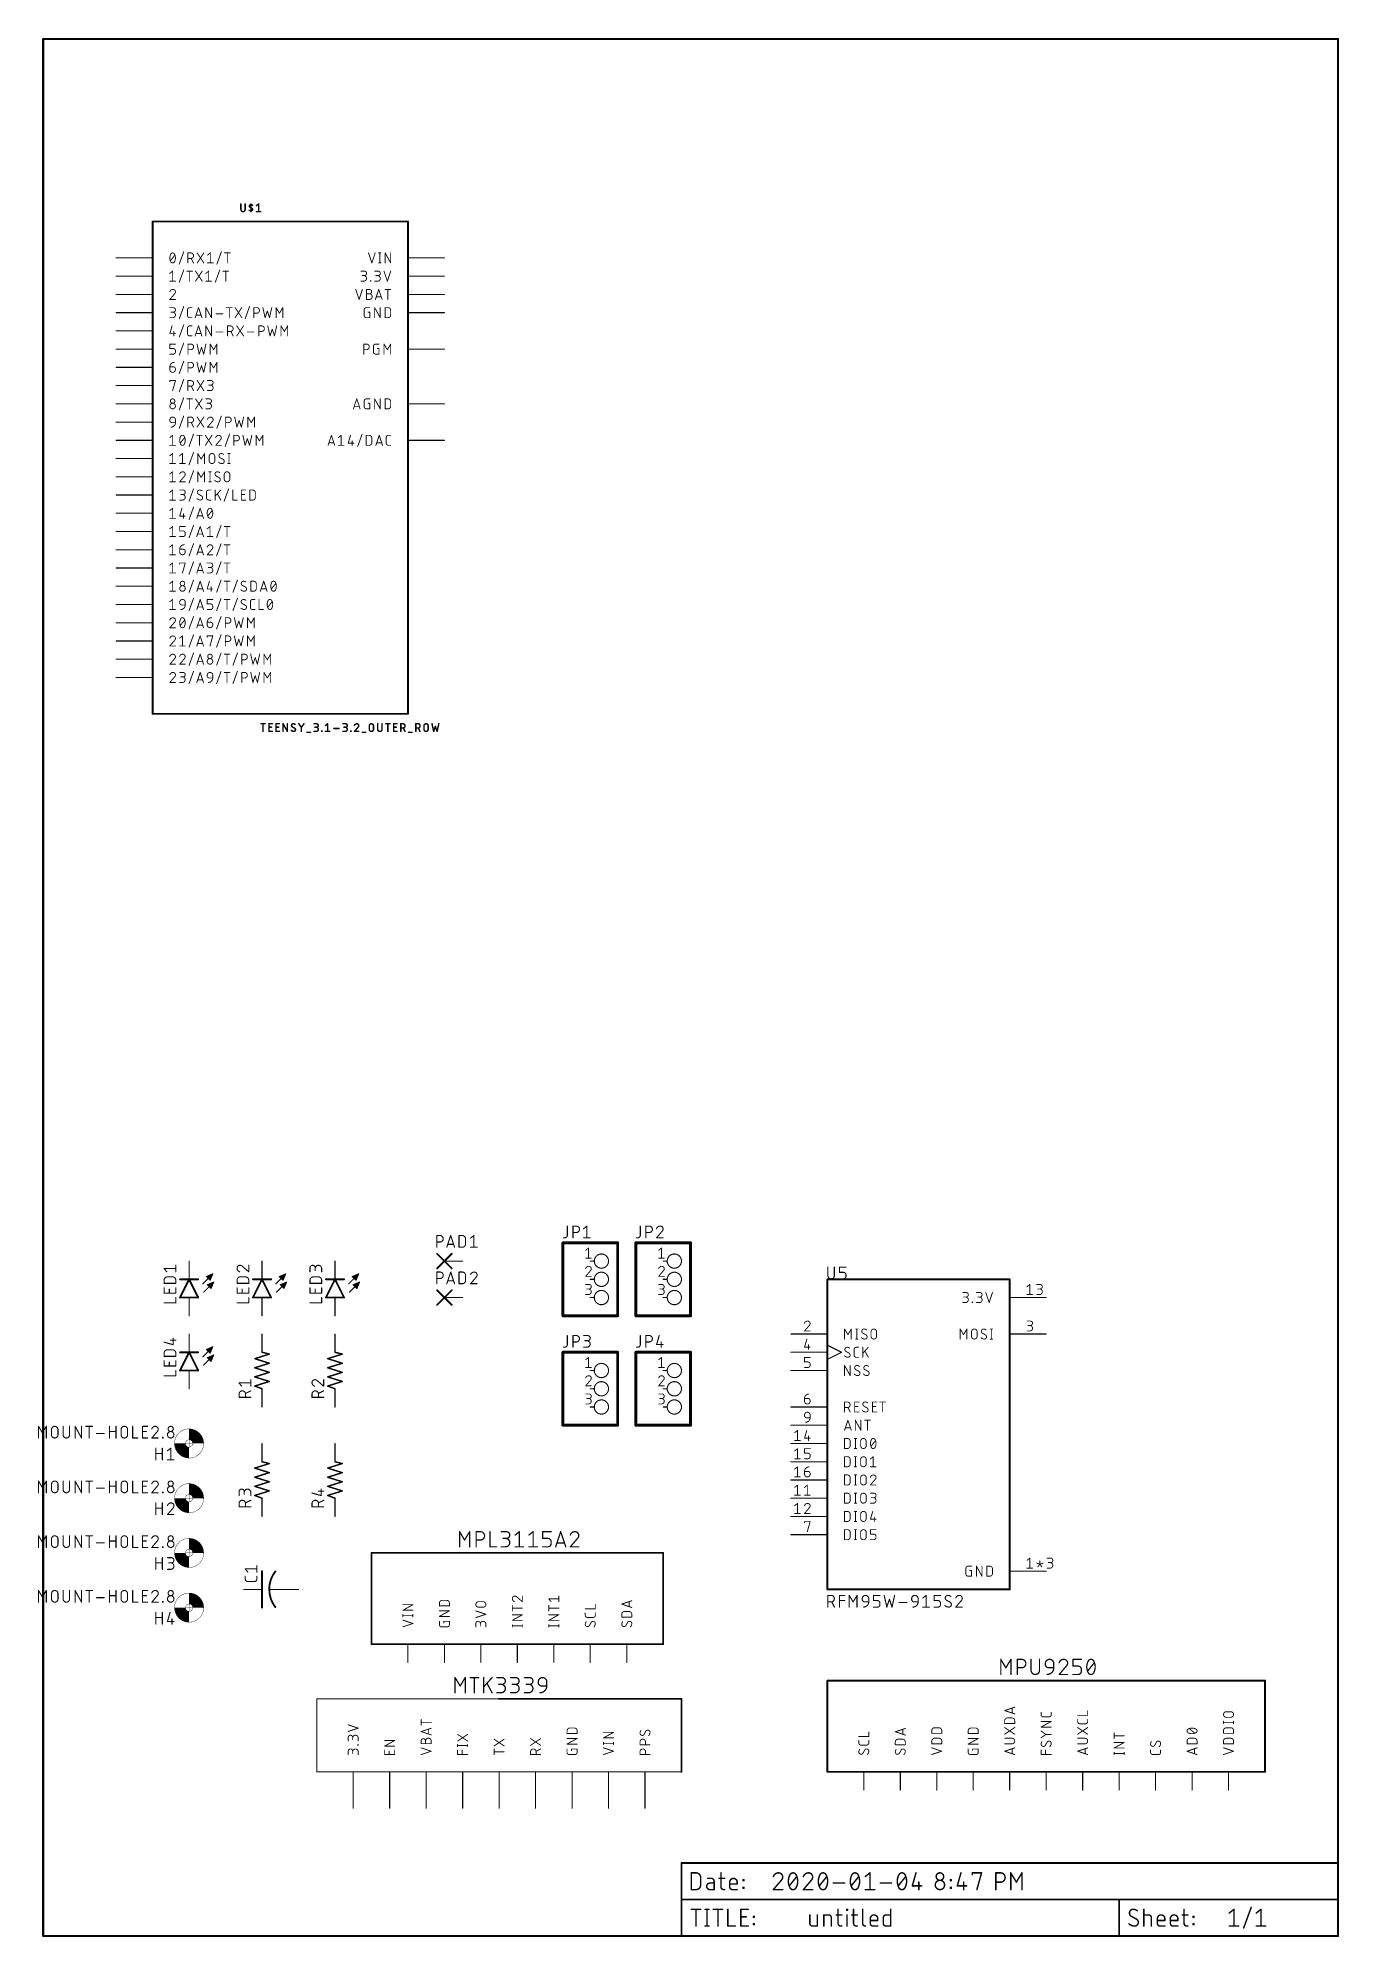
# Model space of a CAD drawing. Extents: x -1 to 180, y 0 to 264.
import ezdxf

# ---------------------------------------------------------------- set-up
doc = ezdxf.new("R2010")
doc.units = 0
for name, color, linetype in [('94', 12, 'CONTINUOUS'), ('95', 251, 'CONTINUOUS'), ('96', 251, 'CONTINUOUS')]:
    doc.layers.add(name, color=color, linetype=linetype)

msp = doc.modelspace()

# ---------------------------------------------------------------- linework, layer by layer
at = {"layer": '94'}
for points, const_width in [([(0, 264.16), (0, 0)], 0.3), ([(180.34, 264.16), (0, 264.16)], 0.3), ([(180.34, 0), (180.34, 264.16)], 0.3), ([(50.8, 238.76), (15.24, 238.76)], 0.254), ([(15.24, 238.76), (15.24, 170.18)], 0.254), ([(50.8, 170.18), (50.8, 238.76)], 0.254), ([(10.16, 233.68), (15.24, 233.68)], 0.1524), ([(55.88, 233.68), (50.8, 233.68)], 0.1524), ([(10.16, 231.14), (15.24, 231.14)], 0.1524), ([(55.88, 231.14), (50.8, 231.14)], 0.1524), ([(10.16, 228.6), (15.24, 228.6)], 0.1524), ([(55.88, 228.6), (50.8, 228.6)], 0.1524), ([(10.16, 226.06), (15.24, 226.06)], 0.1524), ([(55.88, 226.06), (50.8, 226.06)], 0.1524), ([(10.16, 223.52), (15.24, 223.52)], 0.1524), ([(10.16, 220.98), (15.24, 220.98)], 0.1524), ([(55.88, 220.98), (50.8, 220.98)], 0.1524), ([(10.16, 218.44), (15.24, 218.44)], 0.1524), ([(10.16, 215.9), (15.24, 215.9)], 0.1524), ([(10.16, 213.36), (15.24, 213.36)], 0.1524), ([(55.88, 213.36), (50.8, 213.36)], 0.1524), ([(10.16, 210.82), (15.24, 210.82)], 0.1524), ([(10.16, 208.28), (15.24, 208.28)], 0.1524), ([(55.88, 208.28), (50.8, 208.28)], 0.1524), ([(10.16, 205.74), (15.24, 205.74)], 0.1524), ([(10.16, 203.2), (15.24, 203.2)], 0.1524), ([(10.16, 200.66), (15.24, 200.66)], 0.1524), ([(10.16, 198.12), (15.24, 198.12)], 0.1524), ([(10.16, 195.58), (15.24, 195.58)], 0.1524), ([(10.16, 193.04), (15.24, 193.04)], 0.1524), ([(10.16, 190.5), (15.24, 190.5)], 0.1524), ([(10.16, 187.96), (15.24, 187.96)], 0.1524), ([(10.16, 185.42), (15.24, 185.42)], 0.1524), ([(10.16, 182.88), (15.24, 182.88)], 0.1524), ([(10.16, 180.34), (15.24, 180.34)], 0.1524), ([(10.16, 177.8), (15.24, 177.8)], 0.1524), ([(10.16, 175.26), (15.24, 175.26)], 0.1524), ([(15.24, 170.18), (50.8, 170.18)], 0.254), ([(80.01, 96.52), (72.39, 96.52)], 0.4064), ([(72.39, 96.52), (72.39, 86.36)], 0.4064), ([(80.01, 86.36), (80.01, 96.52)], 0.4064), ([(90.17, 96.52), (82.55, 96.52)], 0.4064), ([(82.55, 96.52), (82.55, 86.36)], 0.4064), ([(90.17, 86.36), (90.17, 96.52)], 0.4064), ([(20.32, 93.98), (20.32, 91.44)], 0.1524), ([(30.48, 93.98), (30.48, 91.44)], 0.1524), ([(40.64, 93.98), (40.64, 91.44)], 0.1524), ([(54.864, 94.996), (56.896, 92.964)], 0.254), ([(54.864, 92.964), (56.896, 94.996)], 0.254), ([(58.42, 93.98), (55.88, 93.98)], 0.1524), ([(76.2, 93.98), (76.7588, 93.98)], 0.1524), ([(86.36, 93.98), (86.9188, 93.98)], 0.1524), ([(19.05, 88.9), (20.32, 91.44)], 0.254), ([(19.05, 91.44), (20.32, 91.44)], 0.254), ([(20.32, 91.44), (21.59, 88.9)], 0.254), ([(20.32, 91.44), (21.59, 91.44)], 0.254), ([(22.225, 90.805), (23.622, 92.202)], 0.1524), ([(22.352, 89.662), (23.749, 91.059)], 0.1524), ([(22.733, 91.821), (23.622, 92.202)], 0.1524), ([(23.241, 91.313), (22.733, 91.821)], 0.1524), ([(23.4478, 91.7956), (22.7584, 91.7956)], 0.1524), ([(22.86, 90.678), (23.749, 91.059)], 0.1524), ([(23.368, 90.17), (22.86, 90.678)], 0.1524), ([(23.3825, 91.6432), (22.9108, 91.6432)], 0.1524), ([(23.5422, 90.5764), (22.9616, 90.5764)], 0.1524), ([(23.6075, 90.7288), (22.9785, 90.7288)], 0.1524), ([(23.5131, 91.948), (23.0293, 91.948)], 0.1524), ([(23.3172, 91.4908), (23.0632, 91.4908)], 0.1524), ([(23.4769, 90.424), (23.114, 90.424)], 0.1524), ([(23.2519, 91.3384), (23.2156, 91.3384)], 0.1524), ([(23.622, 92.202), (23.241, 91.313)], 0.1524), ([(23.4115, 90.2716), (23.2664, 90.2716)], 0.1524), ([(23.6728, 90.8812), (23.3341, 90.8812)], 0.1524), ([(23.749, 91.059), (23.368, 90.17)], 0.1524), ([(23.5785, 92.1004), (23.3849, 92.1004)], 0.1524), ([(23.7381, 91.0336), (23.6897, 91.0336)], 0.1524), ([(29.21, 88.9), (30.48, 91.44)], 0.254), ([(29.21, 91.44), (30.48, 91.44)], 0.254), ([(30.48, 91.44), (31.75, 88.9)], 0.254), ([(30.48, 91.44), (31.75, 91.44)], 0.254), ([(32.385, 90.805), (33.782, 92.202)], 0.1524), ([(32.512, 89.662), (33.909, 91.059)], 0.1524), ([(32.893, 91.821), (33.782, 92.202)], 0.1524), ([(33.401, 91.313), (32.893, 91.821)], 0.1524), ([(33.6078, 91.7956), (32.9184, 91.7956)], 0.1524), ([(33.02, 90.678), (33.909, 91.059)], 0.1524), ([(33.528, 90.17), (33.02, 90.678)], 0.1524), ([(33.5425, 91.6432), (33.0708, 91.6432)], 0.1524), ([(33.7022, 90.5764), (33.1216, 90.5764)], 0.1524), ([(33.7675, 90.7288), (33.1385, 90.7288)], 0.1524), ([(33.6731, 91.948), (33.1893, 91.948)], 0.1524), ([(33.4772, 91.4908), (33.2232, 91.4908)], 0.1524), ([(33.6369, 90.424), (33.274, 90.424)], 0.1524), ([(33.4119, 91.3384), (33.3756, 91.3384)], 0.1524), ([(33.782, 92.202), (33.401, 91.313)], 0.1524), ([(33.5715, 90.2716), (33.4264, 90.2716)], 0.1524), ([(33.8328, 90.8812), (33.4941, 90.8812)], 0.1524), ([(33.909, 91.059), (33.528, 90.17)], 0.1524), ([(33.7385, 92.1004), (33.5449, 92.1004)], 0.1524), ([(33.8981, 91.0336), (33.8497, 91.0336)], 0.1524), ([(39.37, 88.9), (40.64, 91.44)], 0.254), ([(39.37, 91.44), (40.64, 91.44)], 0.254), ([(40.64, 91.44), (41.91, 88.9)], 0.254), ([(40.64, 91.44), (41.91, 91.44)], 0.254), ([(42.545, 90.805), (43.942, 92.202)], 0.1524), ([(42.672, 89.662), (44.069, 91.059)], 0.1524), ([(43.053, 91.821), (43.942, 92.202)], 0.1524), ([(43.561, 91.313), (43.053, 91.821)], 0.1524), ([(43.7678, 91.7956), (43.0784, 91.7956)], 0.1524), ([(43.18, 90.678), (44.069, 91.059)], 0.1524), ([(43.688, 90.17), (43.18, 90.678)], 0.1524), ([(43.7025, 91.6432), (43.2308, 91.6432)], 0.1524), ([(43.8622, 90.5764), (43.2816, 90.5764)], 0.1524), ([(43.9275, 90.7288), (43.2985, 90.7288)], 0.1524), ([(43.8331, 91.948), (43.3493, 91.948)], 0.1524), ([(43.6372, 91.4908), (43.3832, 91.4908)], 0.1524), ([(43.7969, 90.424), (43.434, 90.424)], 0.1524), ([(43.5719, 91.3384), (43.5356, 91.3384)], 0.1524), ([(43.942, 92.202), (43.561, 91.313)], 0.1524), ([(43.7315, 90.2716), (43.5864, 90.2716)], 0.1524), ([(43.9928, 90.8812), (43.6541, 90.8812)], 0.1524), ([(44.069, 91.059), (43.688, 90.17)], 0.1524), ([(43.8985, 92.1004), (43.7049, 92.1004)], 0.1524), ([(44.0581, 91.0336), (44.0097, 91.0336)], 0.1524), ([(54.864, 89.916), (56.896, 87.884)], 0.254), ([(54.864, 87.884), (56.896, 89.916)], 0.254), ([(76.2, 91.44), (76.7588, 91.44)], 0.1524), ([(86.36, 91.44), (86.9188, 91.44)], 0.1524), ([(109.22, 91.44), (109.22, 48.26)], 0.254), ([(134.62, 91.44), (109.22, 91.44)], 0.254), ([(134.62, 48.26), (134.62, 91.44)], 0.254), ([(19.05, 88.9), (20.32, 88.9)], 0.254), ([(20.32, 88.9), (21.59, 88.9)], 0.254), ([(20.32, 86.36), (20.32, 88.9)], 0.1524), ([(29.21, 88.9), (30.48, 88.9)], 0.254), ([(30.48, 88.9), (31.75, 88.9)], 0.254), ([(30.48, 86.36), (30.48, 88.9)], 0.1524), ([(39.37, 88.9), (40.64, 88.9)], 0.254), ([(40.64, 88.9), (41.91, 88.9)], 0.254), ([(40.64, 86.36), (40.64, 88.9)], 0.1524), ([(58.42, 88.9), (55.88, 88.9)], 0.1524), ([(76.2, 88.9), (76.7588, 88.9)], 0.1524), ([(86.36, 88.9), (86.9188, 88.9)], 0.1524), ([(139.7, 88.9), (134.62, 88.9)], 0.1524), ([(72.39, 86.36), (80.01, 86.36)], 0.4064), ([(82.55, 86.36), (90.17, 86.36)], 0.4064), ([(20.32, 83.82), (20.32, 81.28)], 0.1524), ([(22.225, 80.645), (23.622, 82.042)], 0.1524), ([(22.733, 81.661), (23.622, 82.042)], 0.1524), ([(23.622, 82.042), (23.241, 81.153)], 0.1524), ([(23.5785, 81.9404), (23.3849, 81.9404)], 0.1524), ([(30.48, 83.82), (30.48, 81.28)], 0.1524), ([(40.64, 83.82), (40.64, 81.28)], 0.1524), ([(104.14, 83.82), (109.22, 83.82)], 0.1524), ([(109.22, 82.2706), (111.2012, 81.28)], 0.1524), ([(139.7, 83.82), (134.62, 83.82)], 0.1524), ([(19.05, 78.74), (20.32, 81.28)], 0.254), ([(19.05, 81.28), (20.32, 81.28)], 0.254), ([(20.32, 81.28), (21.59, 78.74)], 0.254), ([(20.32, 81.28), (21.59, 81.28)], 0.254), ([(22.352, 79.502), (23.749, 80.899)], 0.1524), ([(23.241, 81.153), (22.733, 81.661)], 0.1524), ([(23.4478, 81.6356), (22.7584, 81.6356)], 0.1524), ([(22.86, 80.518), (23.749, 80.899)], 0.1524), ([(23.368, 80.01), (22.86, 80.518)], 0.1524), ([(23.3825, 81.4832), (22.9108, 81.4832)], 0.1524), ([(23.5422, 80.4164), (22.9616, 80.4164)], 0.1524), ([(23.6075, 80.5688), (22.9785, 80.5688)], 0.1524), ([(23.5131, 81.788), (23.0293, 81.788)], 0.1524), ([(23.3172, 81.3308), (23.0632, 81.3308)], 0.1524), ([(23.4769, 80.264), (23.114, 80.264)], 0.1524), ([(23.2519, 81.1784), (23.2156, 81.1784)], 0.1524), ([(23.4115, 80.1116), (23.2664, 80.1116)], 0.1524), ([(23.6728, 80.7212), (23.3341, 80.7212)], 0.1524), ([(23.749, 80.899), (23.368, 80.01)], 0.1524), ([(23.7381, 80.8736), (23.6897, 80.8736)], 0.1524), ([(29.464, 80.391), (31.496, 81.026)], 0.2032), ([(31.496, 79.756), (29.464, 80.391)], 0.2032), ([(29.464, 79.121), (31.496, 79.756)], 0.2032), ([(31.496, 81.026), (30.48, 81.28)], 0.2032), ([(39.624, 80.391), (41.656, 81.026)], 0.2032), ([(41.656, 79.756), (39.624, 80.391)], 0.2032), ([(39.624, 79.121), (41.656, 79.756)], 0.2032), ([(41.656, 81.026), (40.64, 81.28)], 0.2032), ([(80.01, 81.28), (72.39, 81.28)], 0.4064), ([(72.39, 81.28), (72.39, 71.12)], 0.4064), ([(80.01, 71.12), (80.01, 81.28)], 0.4064), ([(90.17, 81.28), (82.55, 81.28)], 0.4064), ([(82.55, 81.28), (82.55, 71.12)], 0.4064), ([(90.17, 71.12), (90.17, 81.28)], 0.4064), ([(104.14, 81.28), (109.22, 81.28)], 0.1524), ([(109.22, 80.2894), (111.2012, 81.28)], 0.1524), ([(19.05, 78.74), (20.32, 78.74)], 0.254), ([(20.32, 78.74), (21.59, 78.74)], 0.254), ([(20.32, 76.2), (20.32, 78.74)], 0.1524), ([(31.496, 78.486), (29.464, 79.121)], 0.2032), ([(29.464, 77.851), (31.496, 78.486)], 0.2032), ([(31.496, 77.216), (29.464, 77.851)], 0.2032), ([(29.464, 76.581), (31.496, 77.216)], 0.2032), ([(41.656, 78.486), (39.624, 79.121)], 0.2032), ([(39.624, 77.851), (41.656, 78.486)], 0.2032), ([(41.656, 77.216), (39.624, 77.851)], 0.2032), ([(39.624, 76.581), (41.656, 77.216)], 0.2032), ([(76.2, 78.74), (76.7588, 78.74)], 0.1524), ([(86.36, 78.74), (86.9188, 78.74)], 0.1524), ([(104.14, 78.74), (109.22, 78.74)], 0.1524), ([(30.48, 76.2), (29.464, 76.581)], 0.2032), ([(30.48, 73.66), (30.48, 76.2)], 0.1524), ([(40.64, 76.2), (39.624, 76.581)], 0.2032), ([(40.64, 73.66), (40.64, 76.2)], 0.1524), ([(76.2, 76.2), (76.7588, 76.2)], 0.1524), ([(86.36, 76.2), (86.9188, 76.2)], 0.1524), ([(76.2, 73.66), (76.7588, 73.66)], 0.1524), ([(86.36, 73.66), (86.9188, 73.66)], 0.1524), ([(104.14, 73.66), (109.22, 73.66)], 0.1524), ([(20.32, 68.072), (20.32, 69.088)], 0.0508), ([(72.39, 71.12), (80.01, 71.12)], 0.4064), ([(82.55, 71.12), (90.17, 71.12)], 0.4064), ([(104.14, 71.12), (109.22, 71.12)], 0.1524), ([(20.828, 68.58), (19.812, 68.58)], 0.0508), ([(31.496, 65.786), (30.48, 66.04)], 0.2032), ([(30.48, 68.58), (30.48, 66.04)], 0.1524), ([(41.656, 65.786), (40.64, 66.04)], 0.2032), ([(40.64, 68.58), (40.64, 66.04)], 0.1524), ([(104.14, 68.58), (109.22, 68.58)], 0.1524), ([(104.14, 66.04), (109.22, 66.04)], 0.1524), ([(29.464, 65.151), (31.496, 65.786)], 0.2032), ([(31.496, 64.516), (29.464, 65.151)], 0.2032), ([(29.464, 63.881), (31.496, 64.516)], 0.2032), ([(31.496, 63.246), (29.464, 63.881)], 0.2032), ([(39.624, 65.151), (41.656, 65.786)], 0.2032), ([(41.656, 64.516), (39.624, 65.151)], 0.2032), ([(39.624, 63.881), (41.656, 64.516)], 0.2032), ([(41.656, 63.246), (39.624, 63.881)], 0.2032), ([(104.14, 63.5), (109.22, 63.5)], 0.1524), ([(20.828, 60.96), (19.812, 60.96)], 0.0508), ([(20.32, 60.452), (20.32, 61.468)], 0.0508), ([(29.464, 62.611), (31.496, 63.246)], 0.2032), ([(31.496, 61.976), (29.464, 62.611)], 0.2032), ([(29.464, 61.341), (31.496, 61.976)], 0.2032), ([(30.48, 60.96), (29.464, 61.341)], 0.2032), ([(30.48, 58.42), (30.48, 60.96)], 0.1524), ([(39.624, 62.611), (41.656, 63.246)], 0.2032), ([(41.656, 61.976), (39.624, 62.611)], 0.2032), ([(39.624, 61.341), (41.656, 61.976)], 0.2032), ([(40.64, 60.96), (39.624, 61.341)], 0.2032), ([(40.64, 58.42), (40.64, 60.96)], 0.1524), ([(104.14, 60.96), (109.22, 60.96)], 0.1524), ([(104.14, 58.42), (109.22, 58.42)], 0.1524), ([(57.9913, 54.1909), (57.9913, 56.2991)], 0.1778), ([(57.9913, 56.2991), (58.6941, 55.1279)], 0.1778), ([(58.6941, 55.1279), (59.3968, 56.2991)], 0.1778), ([(59.3968, 56.2991), (59.3968, 54.1909)], 0.1778), ([(60.3046, 54.1909), (60.3046, 56.2991)], 0.1778), ([(60.3046, 56.2991), (60.8902, 56.2991)], 0.1778), ([(62.2128, 56.2991), (62.2128, 54.1909)], 0.1778), ([(63.8123, 56.2991), (64.515, 56.2991)], 0.1778), ([(65.7349, 55.8306), (66.3205, 56.2991)], 0.1778), ([(66.3205, 56.2991), (66.3205, 54.1909)], 0.1778), ([(67.6575, 55.8306), (68.2431, 56.2991)], 0.1778), ([(68.2431, 56.2991), (68.2431, 54.1909)], 0.1778), ([(69.5802, 55.3621), (69.5802, 56.2991)], 0.1778), ([(69.5802, 56.2991), (70.7514, 56.2991)], 0.1778), ([(71.3857, 54.1909), (72.0884, 56.2991)], 0.1778), ([(72.0884, 56.2991), (72.7912, 54.1909)], 0.1778), ([(104.14, 55.88), (109.22, 55.88)], 0.1524), ([(20.828, 53.34), (19.812, 53.34)], 0.0508), ([(20.32, 52.832), (20.32, 53.848)], 0.0508), ([(45.72, 53.34), (45.72, 40.64)], 0.254), ([(45.72, 53.34), (86.36, 53.34)], 0.254), ([(60.8902, 55.1279), (60.3046, 55.1279)], 0.1778), ([(62.2128, 54.1909), (63.1497, 54.1909)], 0.1778), ([(63.8123, 54.1909), (64.3979, 54.1909)], 0.1778), ([(64.515, 55.3621), (64.0465, 55.3621)], 0.1778), ([(65.7349, 54.1909), (66.9061, 54.1909)], 0.1778), ([(67.6575, 54.1909), (68.8288, 54.1909)], 0.1778), ([(70.2829, 55.3621), (69.5802, 55.3621)], 0.1778), ([(69.5802, 54.1909), (70.2829, 54.1909)], 0.1778), ([(70.7514, 54.6594), (70.7514, 54.8936)], 0.1778), ([(72.6155, 54.718), (71.5614, 54.718)], 0.1778), ([(74.421, 55.3621), (73.4254, 54.1909)], 0.1778), ([(73.4254, 54.1909), (74.5967, 54.1909)], 0.1778), ([(86.36, 53.34), (86.36, 40.64)], 0.254), ([(30.48, 45.72), (30.48, 50.8)], 0.254), ([(139.7, 50.8), (134.62, 50.8)], 0.1524), ([(27.94, 48.26), (30.48, 48.26)], 0.1524), ([(31.496, 48.26), (33.02, 48.26)], 0.1524), ([(35.56, 48.26), (33.02, 48.26)], 0.1524), ([(109.22, 48.26), (134.62, 48.26)], 0.254), ([(20.828, 45.72), (19.812, 45.72)], 0.0508), ([(20.32, 45.212), (20.32, 46.228)], 0.0508), ([(86.36, 40.64), (45.72, 40.64)], 0.254), ([(50.8, 38.1), (50.8, 40.64)], 0.1524), ([(55.88, 38.1), (55.88, 40.64)], 0.1524), ([(60.96, 38.1), (60.96, 40.64)], 0.1524), ([(66.04, 38.1), (66.04, 40.64)], 0.1524), ([(71.12, 38.1), (71.12, 40.64)], 0.1524), ([(76.2, 38.1), (76.2, 40.64)], 0.1524), ([(81.28, 38.1), (81.28, 40.64)], 0.1524), ([(133.3817, 36.4109), (133.3817, 38.5191)], 0.1778), ([(133.3817, 38.5191), (134.0844, 37.3479)], 0.1778), ([(134.0844, 37.3479), (134.7872, 38.5191)], 0.1778), ([(134.7872, 38.5191), (134.7872, 36.4109)], 0.1778), ([(135.695, 36.4109), (135.695, 38.5191)], 0.1778), ([(135.695, 38.5191), (136.2806, 38.5191)], 0.1778), ([(136.2806, 37.3479), (135.695, 37.3479)], 0.1778), ([(137.6004, 38.5191), (137.6004, 36.9965)], 0.1778), ([(138.7717, 36.9965), (138.7717, 38.5191)], 0.1778), ([(139.5872, 37.8164), (139.5872, 37.9335)], 0.1778), ([(140.7584, 37.3479), (140.0557, 37.3479)], 0.1778), ([(140.7584, 37.9335), (140.7584, 37.3479)], 0.1778), ([(142.5053, 37.5821), (141.5098, 36.4109)], 0.1778), ([(143.4324, 37.5821), (143.4324, 38.5191)], 0.1778), ([(143.4324, 38.5191), (144.6037, 38.5191)], 0.1778), ([(144.1352, 37.5821), (143.4324, 37.5821)], 0.1778), ([(144.6037, 36.8794), (144.6037, 37.1136)], 0.1778), ([(145.4722, 36.8794), (146.4092, 38.0506)], 0.1778), ([(57.374, 33.8709), (57.374, 35.9791)], 0.1778), ([(57.374, 35.9791), (58.0767, 34.8079)], 0.1778), ([(58.0767, 34.8079), (58.7794, 35.9791)], 0.1778), ([(58.7794, 35.9791), (58.7794, 33.8709)], 0.1778), ([(59.4778, 35.9791), (60.649, 35.9791)], 0.1778), ([(60.0634, 33.8709), (60.0634, 35.9791)], 0.1778), ([(61.3535, 33.8709), (61.3535, 35.9791)], 0.1778), ([(62.5248, 35.9791), (61.3535, 34.6908)], 0.1778), ([(62.5248, 33.8709), (61.822, 35.1592)], 0.1778), ([(63.1949, 35.9791), (63.8976, 35.9791)], 0.1778), ([(63.8976, 35.0421), (63.4291, 35.0421)], 0.1778), ([(65.1175, 35.9791), (65.8203, 35.9791)], 0.1778), ([(65.8203, 35.0421), (65.3518, 35.0421)], 0.1778), ([(67.0402, 35.9791), (67.7429, 35.9791)], 0.1778), ([(67.7429, 35.0421), (67.2744, 35.0421)], 0.1778), ([(68.9628, 35.2764), (68.9628, 35.3935)], 0.1778), ([(70.134, 34.8079), (69.4313, 34.8079)], 0.1778), ([(70.134, 35.3935), (70.134, 34.8079)], 0.1778), ([(109.22, 35.56), (109.22, 22.86)], 0.254), ([(170.18, 35.56), (109.22, 35.56)], 0.254), ([(141.5098, 36.4109), (142.681, 36.4109)], 0.1778), ([(143.4324, 36.4109), (144.1352, 36.4109)], 0.1778), ([(170.18, 22.86), (170.18, 35.56)], 0.254), ([(38.1, 33.02), (63.5, 33.02)], 0.1524), ([(38.1, 22.86), (38.1, 33.02)], 0.1524), ([(63.1949, 33.8709), (63.7805, 33.8709)], 0.1778), ([(63.5, 33.02), (88.9, 33.02)], 0.254), ([(65.1175, 33.8709), (65.7032, 33.8709)], 0.1778), ([(67.0402, 33.8709), (67.6258, 33.8709)], 0.1778), ([(88.9, 33.02), (88.9, 22.86)], 0.254), ([(88.9, 22.86), (38.1, 22.86)], 0.1524), ([(43.18, 17.78), (43.18, 22.86)], 0.1524), ([(48.26, 17.78), (48.26, 22.86)], 0.1524), ([(53.34, 17.78), (53.34, 22.86)], 0.1524), ([(58.42, 17.78), (58.42, 22.86)], 0.1524), ([(63.5, 17.78), (63.5, 22.86)], 0.1524), ([(68.58, 17.78), (68.58, 22.86)], 0.1524), ([(73.66, 17.78), (73.66, 22.86)], 0.1524), ([(78.74, 17.78), (78.74, 22.86)], 0.1524), ([(83.82, 17.78), (83.82, 22.86)], 0.1524), ([(109.22, 22.86), (170.18, 22.86)], 0.254), ([(114.3, 20.32), (114.3, 22.86)], 0.1524), ([(119.38, 20.32), (119.38, 22.86)], 0.1524), ([(124.46, 20.32), (124.46, 22.86)], 0.1524), ([(129.54, 20.32), (129.54, 22.86)], 0.1524), ([(134.62, 20.32), (134.62, 22.86)], 0.1524), ([(139.7, 20.32), (139.7, 22.86)], 0.1524), ([(144.78, 20.32), (144.78, 22.86)], 0.1524), ([(149.86, 20.32), (149.86, 22.86)], 0.1524), ([(154.94, 20.32), (154.94, 22.86)], 0.1524), ([(160.02, 20.32), (160.02, 22.86)], 0.1524), ([(165.1, 20.32), (165.1, 22.86)], 0.1524), ([(88.9, 5.08), (88.9, 10.16)], 0.254), ([(88.9, 10.16), (180.34, 10.16)], 0.254), ([(90.2716, 6.4516), (90.2716, 8.7884)], 0.2032), ([(90.2716, 8.7884), (90.9207, 8.7884)], 0.2032), ([(91.5698, 8.1393), (91.5698, 7.1007)], 0.2032), ([(93.0637, 8.0095), (92.5444, 8.0095)], 0.2032), ([(94.1418, 8.0095), (94.9208, 8.0095)], 0.2032), ([(94.4015, 8.7884), (94.4015, 6.8411)], 0.2032), ([(103.9193, 6.9709), (104.9579, 8.2691)], 0.2032), ([(108.0951, 6.9709), (109.1336, 8.2691)], 0.2032), ([(112.5492, 6.9709), (113.5878, 8.2691)], 0.2032), ([(114.5072, 8.2691), (115.1564, 8.7884)], 0.2032), ([(115.1564, 8.7884), (115.1564, 6.4516)], 0.2032), ([(119.0912, 6.9709), (120.1298, 8.2691)], 0.2032), ([(121.5686, 8.7884), (121.0493, 6.9709)], 0.2032), ([(127.8322, 8.7884), (127.3129, 6.9709)], 0.2032), ([(129.4008, 8.5288), (129.4008, 8.7884)], 0.2032), ([(129.4008, 8.7884), (130.699, 8.7884)], 0.2032), ([(130.699, 8.7884), (130.0499, 6.4516)], 0.2032), ([(132.6865, 6.4516), (132.6865, 8.7884)], 0.2032), ([(132.6865, 8.7884), (133.3356, 8.7884)], 0.2032), ([(134.769, 6.4516), (134.769, 8.7884)], 0.2032), ([(134.769, 8.7884), (135.548, 7.4902)], 0.2032), ([(135.548, 7.4902), (136.3269, 8.7884)], 0.2032), ([(136.3269, 8.7884), (136.3269, 6.4516)], 0.2032), ([(90.9207, 6.4516), (90.2716, 6.4516)], 0.2032), ([(93.4532, 7.3604), (92.869, 7.3604)], 0.2032), ([(92.869, 6.4516), (93.4532, 6.4516)], 0.2032), ([(93.4532, 6.4516), (93.4532, 7.62)], 0.2032), ([(94.7909, 6.4516), (94.9208, 6.4516)], 0.2032), ([(95.6211, 6.8411), (95.6211, 7.4902)], 0.2032), ([(96.6597, 7.2305), (95.6211, 7.2305)], 0.2032), ([(96.6597, 6.4516), (96.0106, 6.4516)], 0.2032), ([(96.6597, 7.4902), (96.6597, 7.2305)], 0.2032), ([(97.4674, 7.6849), (97.4674, 7.8147)], 0.2032), ([(97.4674, 7.8147), (97.5972, 7.8147)], 0.2032), ([(97.5972, 7.6849), (97.4674, 7.6849)], 0.2032), ([(97.4674, 6.6463), (97.4674, 6.7762)], 0.2032), ([(97.4674, 6.7762), (97.5972, 6.7762)], 0.2032), ([(97.5972, 6.6463), (97.4674, 6.6463)], 0.2032), ([(97.5972, 7.8147), (97.5972, 7.6849)], 0.2032), ([(97.5972, 6.7762), (97.5972, 6.6463)], 0.2032), ([(102.8051, 7.7498), (101.7016, 6.4516)], 0.2032), ([(101.7016, 6.4516), (102.9998, 6.4516)], 0.2032), ([(106.9808, 7.7498), (105.8774, 6.4516)], 0.2032), ([(105.8774, 6.4516), (107.1756, 6.4516)], 0.2032), ([(110.0625, 7.3604), (111.6203, 7.3604)], 0.2032), ([(114.5072, 6.4516), (115.8055, 6.4516)], 0.2032), ([(116.6045, 7.3604), (118.1624, 7.3604)], 0.2032), ([(121.0493, 6.9709), (122.3475, 6.9709)], 0.2032), ([(121.958, 7.4902), (121.958, 6.4516)], 0.2032), ([(126.366, 7.6849), (126.366, 7.8147)], 0.2032), ([(126.366, 7.8147), (126.4958, 7.8147)], 0.2032), ([(126.4958, 7.6849), (126.366, 7.6849)], 0.2032), ([(126.366, 6.6463), (126.366, 6.7762)], 0.2032), ([(126.366, 6.7762), (126.4958, 6.7762)], 0.2032), ([(126.4958, 6.6463), (126.366, 6.6463)], 0.2032), ([(126.4958, 7.8147), (126.4958, 7.6849)], 0.2032), ([(126.4958, 6.7762), (126.4958, 6.6463)], 0.2032), ([(127.3129, 6.9709), (128.6111, 6.9709)], 0.2032), ([(128.2216, 7.4902), (128.2216, 6.4516)], 0.2032), ([(133.3356, 7.4902), (132.6865, 7.4902)], 0.2032), ([(88.9, 0), (88.9, 5.08)], 0.254), ([(88.9, 5.08), (149.86, 5.08)], 0.254), ([(90.2716, 3.7084), (91.5698, 3.7084)], 0.2032), ([(90.9207, 1.3716), (90.9207, 3.7084)], 0.2032), ([(92.1922, 3.7084), (92.7115, 3.7084)], 0.2032), ([(92.4518, 3.7084), (92.4518, 1.3716)], 0.2032), ([(93.3338, 3.7084), (94.632, 3.7084)], 0.2032), ([(93.9829, 1.3716), (93.9829, 3.7084)], 0.2032), ([(95.3545, 3.7084), (95.3545, 1.3716)], 0.2032), ([(97.164, 1.3716), (97.164, 3.7084)], 0.2032), ([(97.164, 3.7084), (98.2026, 3.7084)], 0.2032), ([(97.164, 2.6698), (97.943, 2.6698)], 0.2032), ([(98.9289, 2.6049), (98.9289, 2.7347)], 0.2032), ([(98.9289, 2.7347), (99.0587, 2.7347)], 0.2032), ([(99.0587, 2.6049), (98.9289, 2.6049)], 0.2032), ([(99.0587, 2.7347), (99.0587, 2.6049)], 0.2032), ([(106.7816, 2.9295), (106.7816, 1.7611)], 0.2032), ([(107.8202, 1.3716), (107.8202, 2.9295)], 0.2032), ([(108.7303, 1.3716), (108.7303, 2.9295)], 0.2032), ([(108.7303, 2.9295), (109.3794, 2.9295)], 0.2032), ([(110.4524, 2.9295), (111.2313, 2.9295)], 0.2032), ([(110.7121, 3.7084), (110.7121, 1.7611)], 0.2032), ([(111.8989, 3.5786), (111.8989, 3.7084)], 0.2032), ([(111.8989, 3.7084), (112.0287, 3.7084)], 0.2032), ([(112.0287, 3.5786), (111.8989, 3.5786)], 0.2032), ([(111.9638, 1.3716), (111.9638, 2.9295)], 0.2032), ([(112.0287, 3.7084), (112.0287, 3.5786)], 0.2032), ([(112.6099, 2.9295), (113.3888, 2.9295)], 0.2032), ([(112.8695, 3.7084), (112.8695, 1.7611)], 0.2032), ([(114.1398, 3.7084), (114.1398, 1.7611)], 0.2032), ([(117.3965, 2.9295), (118.0457, 2.9295)], 0.2032), ([(118.0457, 3.7084), (118.0457, 1.3716)], 0.2032), ([(149.86, 5.08), (149.86, 0)], 0.254), ([(149.86, 5.08), (180.34, 5.08)], 0.254), ([(152.2702, 2.3453), (151.5562, 2.7347)], 0.2032), ([(153.3101, 1.3716), (153.3101, 3.7084)], 0.2032), ([(153.3101, 2.9295), (153.9592, 2.9295)], 0.2032), ([(158.6512, 2.9295), (159.4302, 2.9295)], 0.2032), ([(158.9109, 3.7084), (158.9109, 1.7611)], 0.2032), ([(160.1673, 2.6049), (160.1673, 2.7347)], 0.2032), ([(160.1673, 2.7347), (160.2971, 2.7347)], 0.2032), ([(160.2971, 2.6049), (160.1673, 2.6049)], 0.2032), ([(160.2971, 2.7347), (160.2971, 2.6049)], 0.2032), ([(165.2016, 3.1891), (165.8507, 3.7084)], 0.2032), ([(165.8507, 3.7084), (165.8507, 1.3716)], 0.2032), ([(167.2105, 1.112), (168.2491, 3.968)], 0.2032), ([(168.9598, 3.1891), (169.6089, 3.7084)], 0.2032), ([(169.6089, 3.7084), (169.6089, 1.3716)], 0.2032), ([(0, 0), (180.34, 0)], 0.3), ([(92.1922, 1.3716), (92.7115, 1.3716)], 0.2032), ([(95.3545, 1.3716), (96.3931, 1.3716)], 0.2032), ([(98.2026, 1.3716), (97.164, 1.3716)], 0.2032), ([(98.9289, 1.5663), (98.9289, 1.6962)], 0.2032), ([(98.9289, 1.6962), (99.0587, 1.6962)], 0.2032), ([(99.0587, 1.5663), (98.9289, 1.5663)], 0.2032), ([(99.0587, 1.6962), (99.0587, 1.5663)], 0.2032), ([(107.1711, 1.3716), (107.8202, 1.3716)], 0.2032), ([(109.7689, 2.54), (109.7689, 1.3716)], 0.2032), ([(111.1015, 1.3716), (111.2313, 1.3716)], 0.2032), ([(113.259, 1.3716), (113.3888, 1.3716)], 0.2032), ([(115.2027, 1.7611), (115.2027, 2.4102)], 0.2032), ([(116.2413, 2.1505), (115.2027, 2.1505)], 0.2032), ([(116.2413, 1.3716), (115.5922, 1.3716)], 0.2032), ([(116.2413, 2.4102), (116.2413, 2.1505)], 0.2032), ([(117.0071, 1.7611), (117.0071, 2.54)], 0.2032), ([(118.0457, 1.3716), (117.3965, 1.3716)], 0.2032), ([(154.3487, 2.54), (154.3487, 1.3716)], 0.2032), ([(155.1892, 1.7611), (155.1892, 2.4102)], 0.2032), ([(156.2278, 2.1505), (155.1892, 2.1505)], 0.2032), ([(156.2278, 1.3716), (155.5787, 1.3716)], 0.2032), ([(156.2278, 2.4102), (156.2278, 2.1505)], 0.2032), ([(156.9987, 1.7611), (156.9987, 2.4102)], 0.2032), ([(158.0373, 2.1505), (156.9987, 2.1505)], 0.2032), ([(158.0373, 1.3716), (157.3882, 1.3716)], 0.2032), ([(158.0373, 2.4102), (158.0373, 2.1505)], 0.2032), ([(159.3003, 1.3716), (159.4302, 1.3716)], 0.2032), ([(160.1673, 1.5663), (160.1673, 1.6962)], 0.2032), ([(160.1673, 1.6962), (160.2971, 1.6962)], 0.2032), ([(160.2971, 1.5663), (160.1673, 1.5663)], 0.2032), ([(160.2971, 1.6962), (160.2971, 1.5663)], 0.2032), ([(165.2016, 1.3716), (166.4998, 1.3716)], 0.2032), ([(168.9598, 1.3716), (170.258, 1.3716)], 0.2032)]:
    msp.add_lwpolyline(points, dxfattribs=dict(at, const_width=const_width))
for points, const_width in [([(0.075, 264.16, 1), (-0.075, 264.16)], 0.15), ([(0, 264.235, 1), (0, 264.085)], 0.15), ([(180.415, 264.16, 1), (180.265, 264.16)], 0.15), ([(180.34, 264.085, 1), (180.34, 264.235)], 0.15), ([(15.24, 238.8235, 1), (15.24, 238.6965)], 0.127), ([(15.3035, 238.76, 1), (15.1765, 238.76)], 0.127), ([(50.8635, 238.76, 1), (50.7365, 238.76)], 0.127), ([(50.8, 238.6965, 1), (50.8, 238.8235)], 0.127), ([(10.16, 233.7181, 1), (10.16, 233.6419)], 0.0762), ([(15.24, 233.6419, 1), (15.24, 233.7181)], 0.0762), ([(50.8, 233.7181, 1), (50.8, 233.6419)], 0.0762), ([(55.88, 233.6419, 1), (55.88, 233.7181)], 0.0762), ([(10.16, 231.1781, 1), (10.16, 231.1019)], 0.0762), ([(15.24, 231.1019, 1), (15.24, 231.1781)], 0.0762), ([(50.8, 231.1781, 1), (50.8, 231.1019)], 0.0762), ([(55.88, 231.1019, 1), (55.88, 231.1781)], 0.0762), ([(10.16, 228.6381, 1), (10.16, 228.5619)], 0.0762), ([(15.24, 228.5619, 1), (15.24, 228.6381)], 0.0762), ([(50.8, 228.6381, 1), (50.8, 228.5619)], 0.0762), ([(55.88, 228.5619, 1), (55.88, 228.6381)], 0.0762), ([(10.16, 226.0981, 1), (10.16, 226.0219)], 0.0762), ([(15.24, 226.0219, 1), (15.24, 226.0981)], 0.0762), ([(50.8, 226.0981, 1), (50.8, 226.0219)], 0.0762), ([(55.88, 226.0219, 1), (55.88, 226.0981)], 0.0762), ([(10.16, 223.5581, 1), (10.16, 223.4819)], 0.0762), ([(15.24, 223.4819, 1), (15.24, 223.5581)], 0.0762), ([(10.16, 221.0181, 1), (10.16, 220.9419)], 0.0762), ([(15.24, 220.9419, 1), (15.24, 221.0181)], 0.0762), ([(50.8, 221.0181, 1), (50.8, 220.9419)], 0.0762), ([(55.88, 220.9419, 1), (55.88, 221.0181)], 0.0762), ([(10.16, 218.4781, 1), (10.16, 218.4019)], 0.0762), ([(15.24, 218.4019, 1), (15.24, 218.4781)], 0.0762), ([(10.16, 215.9381, 1), (10.16, 215.8619)], 0.0762), ([(15.24, 215.8619, 1), (15.24, 215.9381)], 0.0762), ([(10.16, 213.3981, 1), (10.16, 213.3219)], 0.0762), ([(15.24, 213.3219, 1), (15.24, 213.3981)], 0.0762), ([(50.8, 213.3981, 1), (50.8, 213.3219)], 0.0762), ([(55.88, 213.3219, 1), (55.88, 213.3981)], 0.0762), ([(10.16, 210.8581, 1), (10.16, 210.7819)], 0.0762), ([(15.24, 210.7819, 1), (15.24, 210.8581)], 0.0762), ([(10.16, 208.3181, 1), (10.16, 208.2419)], 0.0762), ([(15.24, 208.2419, 1), (15.24, 208.3181)], 0.0762), ([(50.8, 208.3181, 1), (50.8, 208.2419)], 0.0762), ([(55.88, 208.2419, 1), (55.88, 208.3181)], 0.0762), ([(10.16, 205.7781, 1), (10.16, 205.7019)], 0.0762), ([(15.24, 205.7019, 1), (15.24, 205.7781)], 0.0762), ([(10.16, 203.2381, 1), (10.16, 203.1619)], 0.0762), ([(15.24, 203.1619, 1), (15.24, 203.2381)], 0.0762), ([(10.16, 200.6981, 1), (10.16, 200.6219)], 0.0762), ([(15.24, 200.6219, 1), (15.24, 200.6981)], 0.0762), ([(10.16, 198.1581, 1), (10.16, 198.0819)], 0.0762), ([(15.24, 198.0819, 1), (15.24, 198.1581)], 0.0762), ([(10.16, 195.6181, 1), (10.16, 195.5419)], 0.0762), ([(10.16, 193.0781, 1), (10.16, 193.0019)], 0.0762), ([(15.24, 195.5419, 1), (15.24, 195.6181)], 0.0762), ([(15.24, 193.0019, 1), (15.24, 193.0781)], 0.0762), ([(10.16, 190.5381, 1), (10.16, 190.4619)], 0.0762), ([(15.24, 190.4619, 1), (15.24, 190.5381)], 0.0762), ([(10.16, 187.9981, 1), (10.16, 187.9219)], 0.0762), ([(15.24, 187.9219, 1), (15.24, 187.9981)], 0.0762), ([(10.16, 185.4581, 1), (10.16, 185.3819)], 0.0762), ([(15.24, 185.3819, 1), (15.24, 185.4581)], 0.0762), ([(10.16, 182.9181, 1), (10.16, 182.8419)], 0.0762), ([(15.24, 182.8419, 1), (15.24, 182.9181)], 0.0762), ([(10.16, 180.3781, 1), (10.16, 180.3019)], 0.0762), ([(15.24, 180.3019, 1), (15.24, 180.3781)], 0.0762), ([(10.16, 177.8381, 1), (10.16, 177.7619)], 0.0762), ([(15.24, 177.7619, 1), (15.24, 177.8381)], 0.0762), ([(10.16, 175.2981, 1), (10.16, 175.2219)], 0.0762), ([(15.24, 175.2219, 1), (15.24, 175.2981)], 0.0762), ([(15.24, 170.2435, 1), (15.24, 170.1165)], 0.127), ([(15.1765, 170.18, 1), (15.3035, 170.18)], 0.127), ([(50.7365, 170.18, 1), (50.8635, 170.18)], 0.127), ([(50.8, 170.1165, 1), (50.8, 170.2435)], 0.127), ([(72.39, 96.6216, 1), (72.39, 96.4184)], 0.2032), ([(72.4916, 96.52, 1), (72.2884, 96.52)], 0.2032), ([(80.1116, 96.52, 1), (79.9084, 96.52)], 0.2032), ([(80.01, 96.4184, 1), (80.01, 96.6216)], 0.2032), ([(82.55, 96.6216, 1), (82.55, 96.4184)], 0.2032), ([(82.6516, 96.52, 1), (82.4484, 96.52)], 0.2032), ([(90.2716, 96.52, 1), (90.0684, 96.52)], 0.2032), ([(90.17, 96.4184, 1), (90.17, 96.6216)], 0.2032), ([(20.3581, 93.98, 1), (20.2819, 93.98)], 0.0762), ([(30.5181, 93.98, 1), (30.4419, 93.98)], 0.0762), ([(40.6781, 93.98, 1), (40.6019, 93.98)], 0.0762), ([(54.9089, 95.0409, 1), (54.8191, 94.9511)], 0.127), ([(54.8191, 93.0089, 1), (54.9089, 92.9191)], 0.127), ([(55.88, 94.0181, 1), (55.88, 93.9419)], 0.0762), ([(56.9409, 94.9511, 1), (56.8511, 95.0409)], 0.127), ([(56.8511, 92.9191, 1), (56.9409, 93.0089)], 0.127), ([(58.42, 93.9419, 1), (58.42, 94.0181)], 0.0762), ([(76.2, 94.0181, 1), (76.2, 93.9419)], 0.0762), ([(77.7494, 92.9894, 1), (77.7494, 94.9706, 1), (77.7494, 92.9894)], 0.1524), ([(76.7588, 93.9419, 1), (76.7588, 94.0181)], 0.0762), ([(86.36, 94.0181, 1), (86.36, 93.9419)], 0.0762), ([(87.9094, 92.9894, 1), (87.9094, 94.9706, 1), (87.9094, 92.9894)], 0.1524), ([(86.9188, 93.9419, 1), (86.9188, 94.0181)], 0.0762), ([(19.05, 91.5035, 1), (19.05, 91.3765)], 0.127), ([(20.3768, 91.4684, 1), (20.2632, 91.4116)], 0.127), ([(20.32, 91.5035, 1), (20.32, 91.3765)], 0.127), ([(20.3768, 91.4116, 1), (20.2632, 91.4684)], 0.127), ([(20.2819, 91.44, 1), (20.3581, 91.44)], 0.0762), ([(20.32, 91.3765, 1), (20.32, 91.5035)], 0.127), ([(21.59, 91.3765, 1), (21.59, 91.5035)], 0.127), ([(22.1981, 90.8319, 1), (22.2519, 90.7781)], 0.0762), ([(22.718, 91.856, 1), (22.748, 91.786)], 0.0762), ([(22.7599, 91.8479, 1), (22.7061, 91.7941)], 0.0762), ([(22.7584, 91.8337, 1), (22.7584, 91.7575)], 0.0762), ([(22.845, 90.713, 1), (22.875, 90.643)], 0.0762), ([(22.8869, 90.7049, 1), (22.8331, 90.6511)], 0.0762), ([(22.9108, 91.6813, 1), (22.9108, 91.6051)], 0.0762), ([(22.9616, 90.6145, 1), (22.9616, 90.5383)], 0.0762), ([(22.9785, 90.7669, 1), (22.9785, 90.6907)], 0.0762), ([(23.0293, 91.9861, 1), (23.0293, 91.9099)], 0.0762), ([(23.0632, 91.5289, 1), (23.0632, 91.4527)], 0.0762), ([(23.114, 90.4621, 1), (23.114, 90.3859)], 0.0762), ([(23.2156, 91.3765, 1), (23.2156, 91.3003)], 0.0762), ([(23.206, 91.328, 1), (23.276, 91.298)], 0.0762), ([(23.2141, 91.2861, 1), (23.2679, 91.3399)], 0.0762), ([(23.2664, 90.3097, 1), (23.2664, 90.2335)], 0.0762), ([(23.2519, 91.3003, 1), (23.2519, 91.3765)], 0.0762), ([(23.3341, 90.9193, 1), (23.3341, 90.8431)], 0.0762), ([(23.3172, 91.4527, 1), (23.3172, 91.5289)], 0.0762), ([(23.333, 90.185, 1), (23.403, 90.155)], 0.0762), ([(23.3411, 90.1431, 1), (23.3949, 90.1969)], 0.0762), ([(23.3849, 92.1385, 1), (23.3849, 92.0623)], 0.0762), ([(23.3825, 91.6051, 1), (23.3825, 91.6813)], 0.0762), ([(23.4115, 90.2335, 1), (23.4115, 90.3097)], 0.0762), ([(23.4478, 91.7575, 1), (23.4478, 91.8337)], 0.0762), ([(23.4769, 90.3859, 1), (23.4769, 90.4621)], 0.0762), ([(23.5131, 91.9099, 1), (23.5131, 91.9861)], 0.0762), ([(23.5422, 90.5383, 1), (23.5422, 90.6145)], 0.0762), ([(23.5785, 92.0623, 1), (23.5785, 92.1385)], 0.0762), ([(23.657, 92.187, 1), (23.587, 92.217)], 0.0762), ([(23.6489, 92.1751, 1), (23.5951, 92.2289)], 0.0762), ([(23.637, 92.167, 1), (23.607, 92.237)], 0.0762), ([(23.6075, 90.6907, 1), (23.6075, 90.7669)], 0.0762), ([(23.6897, 91.0717, 1), (23.6897, 90.9955)], 0.0762), ([(23.6728, 90.8431, 1), (23.6728, 90.9193)], 0.0762), ([(23.784, 91.044, 1), (23.714, 91.074)], 0.0762), ([(23.7759, 91.0321, 1), (23.7221, 91.0859)], 0.0762), ([(23.764, 91.024, 1), (23.734, 91.094)], 0.0762), ([(23.7381, 90.9955, 1), (23.7381, 91.0717)], 0.0762), ([(29.21, 91.5035, 1), (29.21, 91.3765)], 0.127), ([(30.5368, 91.4684, 1), (30.4232, 91.4116)], 0.127), ([(30.48, 91.5035, 1), (30.48, 91.3765)], 0.127), ([(30.5368, 91.4116, 1), (30.4232, 91.4684)], 0.127), ([(30.4419, 91.44, 1), (30.5181, 91.44)], 0.0762), ([(30.48, 91.3765, 1), (30.48, 91.5035)], 0.127), ([(31.75, 91.3765, 1), (31.75, 91.5035)], 0.127), ([(32.3581, 90.8319, 1), (32.4119, 90.7781)], 0.0762), ([(32.878, 91.856, 1), (32.908, 91.786)], 0.0762), ([(32.9199, 91.8479, 1), (32.8661, 91.7941)], 0.0762), ([(32.9184, 91.8337, 1), (32.9184, 91.7575)], 0.0762), ([(33.005, 90.713, 1), (33.035, 90.643)], 0.0762), ([(33.0469, 90.7049, 1), (32.9931, 90.6511)], 0.0762), ([(33.0708, 91.6813, 1), (33.0708, 91.6051)], 0.0762), ([(33.1216, 90.6145, 1), (33.1216, 90.5383)], 0.0762), ([(33.1385, 90.7669, 1), (33.1385, 90.6907)], 0.0762), ([(33.1893, 91.9861, 1), (33.1893, 91.9099)], 0.0762), ([(33.2232, 91.5289, 1), (33.2232, 91.4527)], 0.0762), ([(33.274, 90.4621, 1), (33.274, 90.3859)], 0.0762), ([(33.3756, 91.3765, 1), (33.3756, 91.3003)], 0.0762), ([(33.366, 91.328, 1), (33.436, 91.298)], 0.0762), ([(33.3741, 91.2861, 1), (33.4279, 91.3399)], 0.0762), ([(33.4264, 90.3097, 1), (33.4264, 90.2335)], 0.0762), ([(33.4119, 91.3003, 1), (33.4119, 91.3765)], 0.0762), ([(33.4941, 90.9193, 1), (33.4941, 90.8431)], 0.0762), ([(33.4772, 91.4527, 1), (33.4772, 91.5289)], 0.0762), ([(33.493, 90.185, 1), (33.563, 90.155)], 0.0762), ([(33.5011, 90.1431, 1), (33.5549, 90.1969)], 0.0762), ([(33.5449, 92.1385, 1), (33.5449, 92.0623)], 0.0762), ([(33.5425, 91.6051, 1), (33.5425, 91.6813)], 0.0762), ([(33.5715, 90.2335, 1), (33.5715, 90.3097)], 0.0762), ([(33.6078, 91.7575, 1), (33.6078, 91.8337)], 0.0762), ([(33.6369, 90.3859, 1), (33.6369, 90.4621)], 0.0762), ([(33.6731, 91.9099, 1), (33.6731, 91.9861)], 0.0762), ([(33.7022, 90.5383, 1), (33.7022, 90.6145)], 0.0762), ([(33.7385, 92.0623, 1), (33.7385, 92.1385)], 0.0762), ([(33.817, 92.187, 1), (33.747, 92.217)], 0.0762), ([(33.8089, 92.1751, 1), (33.7551, 92.2289)], 0.0762), ([(33.797, 92.167, 1), (33.767, 92.237)], 0.0762), ([(33.7675, 90.6907, 1), (33.7675, 90.7669)], 0.0762), ([(33.8497, 91.0717, 1), (33.8497, 90.9955)], 0.0762), ([(33.8328, 90.8431, 1), (33.8328, 90.9193)], 0.0762), ([(33.944, 91.044, 1), (33.874, 91.074)], 0.0762), ([(33.9359, 91.0321, 1), (33.8821, 91.0859)], 0.0762), ([(33.924, 91.024, 1), (33.894, 91.094)], 0.0762), ([(33.8981, 90.9955, 1), (33.8981, 91.0717)], 0.0762), ([(39.37, 91.5035, 1), (39.37, 91.3765)], 0.127), ([(40.6968, 91.4684, 1), (40.5832, 91.4116)], 0.127), ([(40.64, 91.5035, 1), (40.64, 91.3765)], 0.127), ([(40.6968, 91.4116, 1), (40.5832, 91.4684)], 0.127), ([(40.6019, 91.44, 1), (40.6781, 91.44)], 0.0762), ([(40.64, 91.3765, 1), (40.64, 91.5035)], 0.127), ([(41.91, 91.3765, 1), (41.91, 91.5035)], 0.127), ([(42.5181, 90.8319, 1), (42.5719, 90.7781)], 0.0762), ([(43.038, 91.856, 1), (43.068, 91.786)], 0.0762), ([(43.0799, 91.8479, 1), (43.0261, 91.7941)], 0.0762), ([(43.0784, 91.8337, 1), (43.0784, 91.7575)], 0.0762), ([(43.165, 90.713, 1), (43.195, 90.643)], 0.0762), ([(43.2069, 90.7049, 1), (43.1531, 90.6511)], 0.0762), ([(43.2308, 91.6813, 1), (43.2308, 91.6051)], 0.0762), ([(43.2816, 90.6145, 1), (43.2816, 90.5383)], 0.0762), ([(43.2985, 90.7669, 1), (43.2985, 90.6907)], 0.0762), ([(43.3493, 91.9861, 1), (43.3493, 91.9099)], 0.0762), ([(43.3832, 91.5289, 1), (43.3832, 91.4527)], 0.0762), ([(43.434, 90.4621, 1), (43.434, 90.3859)], 0.0762), ([(43.5356, 91.3765, 1), (43.5356, 91.3003)], 0.0762), ([(43.526, 91.328, 1), (43.596, 91.298)], 0.0762), ([(43.5341, 91.2861, 1), (43.5879, 91.3399)], 0.0762), ([(43.5864, 90.3097, 1), (43.5864, 90.2335)], 0.0762), ([(43.5719, 91.3003, 1), (43.5719, 91.3765)], 0.0762), ([(43.6541, 90.9193, 1), (43.6541, 90.8431)], 0.0762), ([(43.6372, 91.4527, 1), (43.6372, 91.5289)], 0.0762), ([(43.653, 90.185, 1), (43.723, 90.155)], 0.0762), ([(43.6611, 90.1431, 1), (43.7149, 90.1969)], 0.0762), ([(43.7049, 92.1385, 1), (43.7049, 92.0623)], 0.0762), ([(43.7025, 91.6051, 1), (43.7025, 91.6813)], 0.0762), ([(43.7315, 90.2335, 1), (43.7315, 90.3097)], 0.0762), ([(43.7678, 91.7575, 1), (43.7678, 91.8337)], 0.0762), ([(43.7969, 90.3859, 1), (43.7969, 90.4621)], 0.0762), ([(43.8331, 91.9099, 1), (43.8331, 91.9861)], 0.0762), ([(43.8622, 90.5383, 1), (43.8622, 90.6145)], 0.0762), ([(43.8985, 92.0623, 1), (43.8985, 92.1385)], 0.0762), ([(43.977, 92.187, 1), (43.907, 92.217)], 0.0762), ([(43.9689, 92.1751, 1), (43.9151, 92.2289)], 0.0762), ([(43.957, 92.167, 1), (43.927, 92.237)], 0.0762), ([(43.9275, 90.6907, 1), (43.9275, 90.7669)], 0.0762), ([(44.0097, 91.0717, 1), (44.0097, 90.9955)], 0.0762), ([(43.9928, 90.8431, 1), (43.9928, 90.9193)], 0.0762), ([(44.104, 91.044, 1), (44.034, 91.074)], 0.0762), ([(44.0959, 91.0321, 1), (44.0421, 91.0859)], 0.0762), ([(44.084, 91.024, 1), (44.054, 91.094)], 0.0762), ([(44.0581, 90.9955, 1), (44.0581, 91.0717)], 0.0762), ([(54.9089, 89.9609, 1), (54.8191, 89.8711)], 0.127), ([(56.9409, 89.8711, 1), (56.8511, 89.9609)], 0.127), ([(76.2, 91.4781, 1), (76.2, 91.4019)], 0.0762), ([(77.7494, 90.4494, 1), (77.7494, 92.4306, 1), (77.7494, 90.4494)], 0.1524), ([(77.7494, 87.9094, 1), (77.7494, 89.8906, 1), (77.7494, 87.9094)], 0.1524), ([(76.7588, 91.4019, 1), (76.7588, 91.4781)], 0.0762), ([(86.36, 91.4781, 1), (86.36, 91.4019)], 0.0762), ([(87.9094, 90.4494, 1), (87.9094, 92.4306, 1), (87.9094, 90.4494)], 0.1524), ([(87.9094, 87.9094, 1), (87.9094, 89.8906, 1), (87.9094, 87.9094)], 0.1524), ([(86.9188, 91.4019, 1), (86.9188, 91.4781)], 0.0762), ([(109.2835, 91.44, 1), (109.1565, 91.44)], 0.127), ([(109.22, 91.5035, 1), (109.22, 91.3765)], 0.127), ([(134.6835, 91.44, 1), (134.5565, 91.44)], 0.127), ([(134.62, 91.3765, 1), (134.62, 91.5035)], 0.127), ([(19.05, 88.9635, 1), (19.05, 88.8365)], 0.127), ([(18.9932, 88.9284, 1), (19.1068, 88.8716)], 0.127), ([(20.32, 88.9635, 1), (20.32, 88.8365)], 0.127), ([(20.3581, 88.9, 1), (20.2819, 88.9)], 0.0762), ([(20.32, 88.8365, 1), (20.32, 88.9635)], 0.127), ([(21.5332, 88.8716, 1), (21.6468, 88.9284)], 0.127), ([(21.59, 88.8365, 1), (21.59, 88.9635)], 0.127), ([(22.3251, 89.6889, 1), (22.3789, 89.6351)], 0.0762), ([(29.21, 88.9635, 1), (29.21, 88.8365)], 0.127), ([(29.1532, 88.9284, 1), (29.2668, 88.8716)], 0.127), ([(30.48, 88.9635, 1), (30.48, 88.8365)], 0.127), ([(30.5181, 88.9, 1), (30.4419, 88.9)], 0.0762), ([(30.48, 88.8365, 1), (30.48, 88.9635)], 0.127), ([(31.6932, 88.8716, 1), (31.8068, 88.9284)], 0.127), ([(31.75, 88.8365, 1), (31.75, 88.9635)], 0.127), ([(32.4851, 89.6889, 1), (32.5389, 89.6351)], 0.0762), ([(39.37, 88.9635, 1), (39.37, 88.8365)], 0.127), ([(39.3132, 88.9284, 1), (39.4268, 88.8716)], 0.127), ([(40.64, 88.9635, 1), (40.64, 88.8365)], 0.127), ([(40.6781, 88.9, 1), (40.6019, 88.9)], 0.0762), ([(40.64, 88.8365, 1), (40.64, 88.9635)], 0.127), ([(41.8532, 88.8716, 1), (41.9668, 88.9284)], 0.127), ([(41.91, 88.8365, 1), (41.91, 88.9635)], 0.127), ([(42.6451, 89.6889, 1), (42.6989, 89.6351)], 0.0762), ([(54.8191, 87.9289, 1), (54.9089, 87.8391)], 0.127), ([(55.88, 88.9381, 1), (55.88, 88.8619)], 0.0762), ([(56.8511, 87.8391, 1), (56.9409, 87.9289)], 0.127), ([(58.42, 88.8619, 1), (58.42, 88.9381)], 0.0762), ([(76.2, 88.9381, 1), (76.2, 88.8619)], 0.0762), ([(76.7588, 88.8619, 1), (76.7588, 88.9381)], 0.0762), ([(86.36, 88.9381, 1), (86.36, 88.8619)], 0.0762), ([(86.9188, 88.8619, 1), (86.9188, 88.9381)], 0.0762), ([(134.62, 88.9381, 1), (134.62, 88.8619)], 0.0762), ([(139.7, 88.8619, 1), (139.7, 88.9381)], 0.0762), ([(20.2819, 86.36, 1), (20.3581, 86.36)], 0.0762), ([(30.4419, 86.36, 1), (30.5181, 86.36)], 0.0762), ([(40.6019, 86.36, 1), (40.6781, 86.36)], 0.0762), ([(72.39, 86.4616, 1), (72.39, 86.2584)], 0.2032), ([(72.2884, 86.36, 1), (72.4916, 86.36)], 0.2032), ([(79.9084, 86.36, 1), (80.1116, 86.36)], 0.2032), ([(80.01, 86.2584, 1), (80.01, 86.4616)], 0.2032), ([(82.55, 86.4616, 1), (82.55, 86.2584)], 0.2032), ([(82.4484, 86.36, 1), (82.6516, 86.36)], 0.2032), ([(90.0684, 86.36, 1), (90.2716, 86.36)], 0.2032), ([(90.17, 86.2584, 1), (90.17, 86.4616)], 0.2032), ([(20.3581, 83.82, 1), (20.2819, 83.82)], 0.0762), ([(23.3849, 81.9785, 1), (23.3849, 81.9023)], 0.0762), ([(23.5785, 81.9023, 1), (23.5785, 81.9785)], 0.0762), ([(23.657, 82.027, 1), (23.587, 82.057)], 0.0762), ([(23.6489, 82.0151, 1), (23.5951, 82.0689)], 0.0762), ([(23.637, 82.007, 1), (23.607, 82.077)], 0.0762), ([(30.5181, 83.82, 1), (30.4419, 83.82)], 0.0762), ([(40.6781, 83.82, 1), (40.6019, 83.82)], 0.0762), ([(104.14, 83.8581, 1), (104.14, 83.7819)], 0.0762), ([(109.237, 82.3047, 1), (109.203, 82.2365)], 0.0762), ([(109.22, 83.7819, 1), (109.22, 83.8581)], 0.0762), ([(134.62, 83.8581, 1), (134.62, 83.7819)], 0.0762), ([(139.7, 83.7819, 1), (139.7, 83.8581)], 0.0762), ([(19.05, 81.3435, 1), (19.05, 81.2165)], 0.127), ([(20.3768, 81.3084, 1), (20.2632, 81.2516)], 0.127), ([(20.32, 81.3435, 1), (20.32, 81.2165)], 0.127), ([(20.3768, 81.2516, 1), (20.2632, 81.3084)], 0.127), ([(20.2819, 81.28, 1), (20.3581, 81.28)], 0.0762), ([(20.32, 81.2165, 1), (20.32, 81.3435)], 0.127), ([(21.59, 81.2165, 1), (21.59, 81.3435)], 0.127), ([(22.1981, 80.6719, 1), (22.2519, 80.6181)], 0.0762), ([(22.3251, 79.5289, 1), (22.3789, 79.4751)], 0.0762), ([(22.718, 81.696, 1), (22.748, 81.626)], 0.0762), ([(22.7599, 81.6879, 1), (22.7061, 81.6341)], 0.0762), ([(22.7584, 81.6737, 1), (22.7584, 81.5975)], 0.0762), ([(22.845, 80.553, 1), (22.875, 80.483)], 0.0762), ([(22.8869, 80.5449, 1), (22.8331, 80.4911)], 0.0762), ([(22.9108, 81.5213, 1), (22.9108, 81.4451)], 0.0762), ([(22.9616, 80.4545, 1), (22.9616, 80.3783)], 0.0762), ([(22.9785, 80.6069, 1), (22.9785, 80.5307)], 0.0762), ([(23.0293, 81.8261, 1), (23.0293, 81.7499)], 0.0762), ([(23.0632, 81.3689, 1), (23.0632, 81.2927)], 0.0762), ([(23.114, 80.3021, 1), (23.114, 80.2259)], 0.0762), ([(23.2156, 81.2165, 1), (23.2156, 81.1403)], 0.0762), ([(23.206, 81.168, 1), (23.276, 81.138)], 0.0762), ([(23.2141, 81.1261, 1), (23.2679, 81.1799)], 0.0762), ([(23.2664, 80.1497, 1), (23.2664, 80.0735)], 0.0762), ([(23.2519, 81.1403, 1), (23.2519, 81.2165)], 0.0762), ([(23.3341, 80.7593, 1), (23.3341, 80.6831)], 0.0762), ([(23.3172, 81.2927, 1), (23.3172, 81.3689)], 0.0762), ([(23.333, 80.025, 1), (23.403, 79.995)], 0.0762), ([(23.3411, 79.9831, 1), (23.3949, 80.0369)], 0.0762), ([(23.3825, 81.4451, 1), (23.3825, 81.5213)], 0.0762), ([(23.4115, 80.0735, 1), (23.4115, 80.1497)], 0.0762), ([(23.4478, 81.5975, 1), (23.4478, 81.6737)], 0.0762), ([(23.4769, 80.2259, 1), (23.4769, 80.3021)], 0.0762), ([(23.5131, 81.7499, 1), (23.5131, 81.8261)], 0.0762), ([(23.5422, 80.3783, 1), (23.5422, 80.4545)], 0.0762), ([(23.6075, 80.5307, 1), (23.6075, 80.6069)], 0.0762), ([(23.6897, 80.9117, 1), (23.6897, 80.8355)], 0.0762), ([(23.6728, 80.6831, 1), (23.6728, 80.7593)], 0.0762), ([(23.784, 80.884, 1), (23.714, 80.914)], 0.0762), ([(23.7759, 80.8721, 1), (23.7221, 80.9259)], 0.0762), ([(23.764, 80.864, 1), (23.734, 80.934)], 0.0762), ([(23.7381, 80.8355, 1), (23.7381, 80.9117)], 0.0762), ([(29.4792, 80.4395, 1), (29.4488, 80.3425)], 0.1016), ([(29.4488, 80.4395, 1), (29.4792, 80.3425)], 0.1016), ([(30.4923, 81.3293, 1), (30.4677, 81.2307)], 0.1016), ([(30.4419, 81.28, 1), (30.5181, 81.28)], 0.0762), ([(31.5112, 80.9775, 1), (31.4808, 81.0745)], 0.1016), ([(31.5112, 79.7075, 1), (31.4808, 79.8045)], 0.1016), ([(31.4808, 79.7075, 1), (31.5112, 79.8045)], 0.1016), ([(31.4837, 80.9767, 1), (31.5083, 81.0753)], 0.1016), ([(39.6392, 80.4395, 1), (39.6088, 80.3425)], 0.1016), ([(39.6088, 80.4395, 1), (39.6392, 80.3425)], 0.1016), ([(40.6523, 81.3293, 1), (40.6277, 81.2307)], 0.1016), ([(40.6019, 81.28, 1), (40.6781, 81.28)], 0.0762), ([(41.6712, 80.9775, 1), (41.6408, 81.0745)], 0.1016), ([(41.6712, 79.7075, 1), (41.6408, 79.8045)], 0.1016), ([(41.6408, 79.7075, 1), (41.6712, 79.8045)], 0.1016), ([(41.6437, 80.9767, 1), (41.6683, 81.0753)], 0.1016), ([(72.39, 81.3816, 1), (72.39, 81.1784)], 0.2032), ([(72.4916, 81.28, 1), (72.2884, 81.28)], 0.2032), ([(77.7494, 77.7494, 1), (77.7494, 79.7306, 1), (77.7494, 77.7494)], 0.1524), ([(80.1116, 81.28, 1), (79.9084, 81.28)], 0.2032), ([(80.01, 81.1784, 1), (80.01, 81.3816)], 0.2032), ([(82.55, 81.3816, 1), (82.55, 81.1784)], 0.2032), ([(82.6516, 81.28, 1), (82.4484, 81.28)], 0.2032), ([(87.9094, 77.7494, 1), (87.9094, 79.7306, 1), (87.9094, 77.7494)], 0.1524), ([(90.2716, 81.28, 1), (90.0684, 81.28)], 0.2032), ([(90.17, 81.1784, 1), (90.17, 81.3816)], 0.2032), ([(104.14, 81.3181, 1), (104.14, 81.2419)], 0.0762), ([(109.203, 80.3235, 1), (109.237, 80.2553)], 0.0762), ([(109.22, 81.2419, 1), (109.22, 81.3181)], 0.0762), ([(111.2182, 81.2459, 1), (111.1842, 81.3141)], 0.0762), ([(111.1842, 81.2459, 1), (111.2182, 81.3141)], 0.0762), ([(19.05, 78.8035, 1), (19.05, 78.6765)], 0.127), ([(18.9932, 78.7684, 1), (19.1068, 78.7116)], 0.127), ([(20.32, 78.8035, 1), (20.32, 78.6765)], 0.127), ([(20.3581, 78.74, 1), (20.2819, 78.74)], 0.0762), ([(20.32, 78.6765, 1), (20.32, 78.8035)], 0.127), ([(21.5332, 78.7116, 1), (21.6468, 78.7684)], 0.127), ([(21.59, 78.6765, 1), (21.59, 78.8035)], 0.127), ([(29.4792, 79.1695, 1), (29.4488, 79.0725)], 0.1016), ([(29.4488, 79.1695, 1), (29.4792, 79.0725)], 0.1016), ([(29.4792, 77.8995, 1), (29.4488, 77.8025)], 0.1016), ([(29.4488, 77.8995, 1), (29.4792, 77.8025)], 0.1016), ([(31.5112, 78.4375, 1), (31.4808, 78.5345)], 0.1016), ([(31.4808, 78.4375, 1), (31.5112, 78.5345)], 0.1016), ([(31.5112, 77.1675, 1), (31.4808, 77.2645)], 0.1016), ([(31.4808, 77.1675, 1), (31.5112, 77.2645)], 0.1016), ([(39.6392, 79.1695, 1), (39.6088, 79.0725)], 0.1016), ([(39.6088, 79.1695, 1), (39.6392, 79.0725)], 0.1016), ([(39.6392, 77.8995, 1), (39.6088, 77.8025)], 0.1016), ([(39.6088, 77.8995, 1), (39.6392, 77.8025)], 0.1016), ([(41.6712, 78.4375, 1), (41.6408, 78.5345)], 0.1016), ([(41.6408, 78.4375, 1), (41.6712, 78.5345)], 0.1016), ([(41.6712, 77.1675, 1), (41.6408, 77.2645)], 0.1016), ([(41.6408, 77.1675, 1), (41.6712, 77.2645)], 0.1016), ([(76.2, 78.7781, 1), (76.2, 78.7019)], 0.0762), ([(77.7494, 75.2094, 1), (77.7494, 77.1906, 1), (77.7494, 75.2094)], 0.1524), ([(76.7588, 78.7019, 1), (76.7588, 78.7781)], 0.0762), ([(86.36, 78.7781, 1), (86.36, 78.7019)], 0.0762), ([(87.9094, 75.2094, 1), (87.9094, 77.1906, 1), (87.9094, 75.2094)], 0.1524), ([(86.9188, 78.7019, 1), (86.9188, 78.7781)], 0.0762), ([(104.14, 78.7781, 1), (104.14, 78.7019)], 0.0762), ([(109.22, 78.7019, 1), (109.22, 78.7781)], 0.0762), ([(20.2819, 76.2, 1), (20.3581, 76.2)], 0.0762), ([(29.4818, 76.6286, 1), (29.4462, 76.5334)], 0.1016), ([(29.4488, 76.6295, 1), (29.4792, 76.5325)], 0.1016), ([(30.5181, 76.2, 1), (30.4419, 76.2)], 0.0762), ([(30.4622, 76.1524, 1), (30.4978, 76.2476)], 0.1016), ([(39.6418, 76.6286, 1), (39.6062, 76.5334)], 0.1016), ([(39.6088, 76.6295, 1), (39.6392, 76.5325)], 0.1016), ([(40.6781, 76.2, 1), (40.6019, 76.2)], 0.0762), ([(40.6222, 76.1524, 1), (40.6578, 76.2476)], 0.1016), ([(76.2, 76.2381, 1), (76.2, 76.1619)], 0.0762), ([(77.7494, 72.6694, 1), (77.7494, 74.6506, 1), (77.7494, 72.6694)], 0.1524), ([(76.7588, 76.1619, 1), (76.7588, 76.2381)], 0.0762), ([(86.36, 76.2381, 1), (86.36, 76.1619)], 0.0762), ([(87.9094, 72.6694, 1), (87.9094, 74.6506, 1), (87.9094, 72.6694)], 0.1524), ([(86.9188, 76.1619, 1), (86.9188, 76.2381)], 0.0762), ([(30.4419, 73.66, 1), (30.5181, 73.66)], 0.0762), ([(40.6019, 73.66, 1), (40.6781, 73.66)], 0.0762), ([(76.2, 73.6981, 1), (76.2, 73.6219)], 0.0762), ([(76.7588, 73.6219, 1), (76.7588, 73.6981)], 0.0762), ([(86.36, 73.6981, 1), (86.36, 73.6219)], 0.0762), ([(86.9188, 73.6219, 1), (86.9188, 73.6981)], 0.0762), ([(104.14, 73.6981, 1), (104.14, 73.6219)], 0.0762), ([(109.22, 73.6219, 1), (109.22, 73.6981)], 0.0762), ([(20.32, 66.548, 1), (20.32, 70.612, 1), (20.32, 66.548)], 0.0508), ([(19.05, 68.58, 0.4142), (20.32, 67.31)], 1.524), ([(21.59, 68.58, 0.4142), (20.32, 69.85)], 1.524), ([(20.32, 68.072, 1), (20.32, 69.088, 1), (20.32, 68.072)], 0.0508), ([(20.3327, 69.088, 1), (20.3073, 69.088)], 0.0254), ([(72.39, 71.2216, 1), (72.39, 71.0184)], 0.2032), ([(72.2884, 71.12, 1), (72.4916, 71.12)], 0.2032), ([(79.9084, 71.12, 1), (80.1116, 71.12)], 0.2032), ([(80.01, 71.0184, 1), (80.01, 71.2216)], 0.2032), ([(82.55, 71.2216, 1), (82.55, 71.0184)], 0.2032), ([(82.4484, 71.12, 1), (82.6516, 71.12)], 0.2032), ([(90.0684, 71.12, 1), (90.2716, 71.12)], 0.2032), ([(90.17, 71.0184, 1), (90.17, 71.2216)], 0.2032), ([(104.14, 71.1581, 1), (104.14, 71.0819)], 0.0762), ([(109.22, 71.0819, 1), (109.22, 71.1581)], 0.0762), ([(19.812, 68.5927, 1), (19.812, 68.5673)], 0.0254), ([(20.3073, 68.072, 1), (20.3327, 68.072)], 0.0254), ([(20.828, 68.5673, 1), (20.828, 68.5927)], 0.0254), ([(30.4923, 66.0893, 1), (30.4677, 65.9907)], 0.1016), ([(30.5181, 68.58, 1), (30.4419, 68.58)], 0.0762), ([(40.6523, 66.0893, 1), (40.6277, 65.9907)], 0.1016), ([(40.6781, 68.58, 1), (40.6019, 68.58)], 0.0762), ([(104.14, 68.6181, 1), (104.14, 68.5419)], 0.0762), ([(104.14, 66.0781, 1), (104.14, 66.0019)], 0.0762), ([(109.22, 68.5419, 1), (109.22, 68.6181)], 0.0762), ([(109.22, 66.0019, 1), (109.22, 66.0781)], 0.0762), ([(29.4792, 65.1995, 1), (29.4488, 65.1025)], 0.1016), ([(29.4488, 65.1995, 1), (29.4792, 65.1025)], 0.1016), ([(29.4792, 63.9295, 1), (29.4488, 63.8325)], 0.1016), ([(29.4488, 63.9295, 1), (29.4792, 63.8325)], 0.1016), ([(30.4419, 66.04, 1), (30.5181, 66.04)], 0.0762), ([(31.5112, 65.7375, 1), (31.4808, 65.8345)], 0.1016), ([(31.5112, 64.4675, 1), (31.4808, 64.5645)], 0.1016), ([(31.4808, 64.4675, 1), (31.5112, 64.5645)], 0.1016), ([(31.4837, 65.7367, 1), (31.5083, 65.8353)], 0.1016), ([(39.6392, 65.1995, 1), (39.6088, 65.1025)], 0.1016), ([(39.6088, 65.1995, 1), (39.6392, 65.1025)], 0.1016), ([(39.6392, 63.9295, 1), (39.6088, 63.8325)], 0.1016), ([(39.6088, 63.9295, 1), (39.6392, 63.8325)], 0.1016), ([(40.6019, 66.04, 1), (40.6781, 66.04)], 0.0762), ([(41.6712, 65.7375, 1), (41.6408, 65.8345)], 0.1016), ([(41.6712, 64.4675, 1), (41.6408, 64.5645)], 0.1016), ([(41.6408, 64.4675, 1), (41.6712, 64.5645)], 0.1016), ([(41.6437, 65.7367, 1), (41.6683, 65.8353)], 0.1016), ([(104.14, 63.5381, 1), (104.14, 63.4619)], 0.0762), ([(109.22, 63.4619, 1), (109.22, 63.5381)], 0.0762), ([(20.32, 58.928, 1), (20.32, 62.992, 1), (20.32, 58.928)], 0.0508), ([(19.05, 60.96, 0.4142), (20.32, 59.69)], 1.524), ([(21.59, 60.96, 0.4142), (20.32, 62.23)], 1.524), ([(20.32, 60.452, 1), (20.32, 61.468, 1), (20.32, 60.452)], 0.0508), ([(19.812, 60.9727, 1), (19.812, 60.9473)], 0.0254), ([(20.3327, 61.468, 1), (20.3073, 61.468)], 0.0254), ([(20.828, 60.9473, 1), (20.828, 60.9727)], 0.0254), ([(29.4792, 62.6595, 1), (29.4488, 62.5625)], 0.1016), ([(29.4488, 62.6595, 1), (29.4792, 62.5625)], 0.1016), ([(29.4818, 61.3886, 1), (29.4462, 61.2934)], 0.1016), ([(29.4488, 61.3895, 1), (29.4792, 61.2925)], 0.1016), ([(30.5181, 60.96, 1), (30.4419, 60.96)], 0.0762), ([(30.4622, 60.9124, 1), (30.4978, 61.0076)], 0.1016), ([(31.5112, 63.1975, 1), (31.4808, 63.2945)], 0.1016), ([(31.4808, 63.1975, 1), (31.5112, 63.2945)], 0.1016), ([(31.5112, 61.9275, 1), (31.4808, 62.0245)], 0.1016), ([(31.4808, 61.9275, 1), (31.5112, 62.0245)], 0.1016), ([(39.6392, 62.6595, 1), (39.6088, 62.5625)], 0.1016), ([(39.6088, 62.6595, 1), (39.6392, 62.5625)], 0.1016), ([(39.6418, 61.3886, 1), (39.6062, 61.2934)], 0.1016), ([(39.6088, 61.3895, 1), (39.6392, 61.2925)], 0.1016), ([(40.6781, 60.96, 1), (40.6019, 60.96)], 0.0762), ([(40.6222, 60.9124, 1), (40.6578, 61.0076)], 0.1016), ([(41.6712, 63.1975, 1), (41.6408, 63.2945)], 0.1016), ([(41.6408, 63.1975, 1), (41.6712, 63.2945)], 0.1016), ([(41.6712, 61.9275, 1), (41.6408, 62.0245)], 0.1016), ([(41.6408, 61.9275, 1), (41.6712, 62.0245)], 0.1016), ([(104.14, 60.9981, 1), (104.14, 60.9219)], 0.0762), ([(109.22, 60.9219, 1), (109.22, 60.9981)], 0.0762), ([(20.3073, 60.452, 1), (20.3327, 60.452)], 0.0254), ([(30.4419, 58.42, 1), (30.5181, 58.42)], 0.0762), ([(40.6019, 58.42, 1), (40.6781, 58.42)], 0.0762), ([(104.14, 58.4581, 1), (104.14, 58.3819)], 0.0762), ([(109.22, 58.3819, 1), (109.22, 58.4581)], 0.0762), ([(58.0294, 56.322, 1), (57.9532, 56.2762)], 0.0889), ([(58.0358, 56.2991, 1), (57.9469, 56.2991)], 0.0889), ([(59.4413, 56.2991, 1), (59.3524, 56.2991)], 0.0889), ([(59.4349, 56.2762, 1), (59.3587, 56.322)], 0.0889), ([(60.3491, 56.2991, 1), (60.2602, 56.2991)], 0.0889), ([(60.3046, 56.3436, 1), (60.3046, 56.2547)], 0.0889), ([(60.8902, 55.1279, 1), (60.8902, 56.2991)], 0.1778), ([(60.8902, 56.3436, 1), (60.8902, 56.2547)], 0.0889), ([(60.8902, 56.2547, 1), (60.8902, 56.3436)], 0.0889), ([(62.2572, 56.2991, 1), (62.1683, 56.2991)], 0.0889), ([(63.8123, 56.3436, 1), (63.8123, 56.2547)], 0.0889), ([(64.515, 55.3621, 1), (64.515, 56.2991)], 0.1778), ([(64.515, 56.3436, 1), (64.515, 56.2547)], 0.0889), ([(64.515, 56.2547, 1), (64.515, 56.3436)], 0.0889), ([(65.7071, 55.8653, 1), (65.7627, 55.7959)], 0.0889), ([(66.365, 56.2991, 1), (66.2761, 56.2991)], 0.0889), ([(66.3483, 56.2644, 1), (66.2927, 56.3338)], 0.0889), ([(67.6298, 55.8653, 1), (67.6853, 55.7959)], 0.0889), ([(68.2876, 56.2991, 1), (68.1987, 56.2991)], 0.0889), ([(68.2709, 56.2644, 1), (68.2154, 56.3338)], 0.0889), ([(69.6246, 56.2991, 1), (69.5357, 56.2991)], 0.0889), ([(69.5802, 56.3436, 1), (69.5802, 56.2547)], 0.0889), ([(70.7514, 56.2547, 1), (70.7514, 56.3436)], 0.0889), ([(72.1306, 56.3132, 1), (72.0462, 56.285)], 0.0889), ([(72.1306, 56.285, 1), (72.0462, 56.3132)], 0.0889), ([(74.0696, 56.2991, 0.3252), (73.4254, 55.8306)], 0.1778), ([(73.3832, 55.8443, 1), (73.4677, 55.8169)], 0.0889), ([(74.5967, 55.7721, 0.4142), (74.0696, 56.2991)], 0.1778), ([(74.0696, 56.3436, 1), (74.0696, 56.2547)], 0.0889), ([(74.0696, 56.2547, 1), (74.0696, 56.3435)], 0.0889), ([(74.421, 55.3621, 0.2053), (74.5967, 55.7721)], 0.1778), ([(74.6411, 55.772, 1), (74.5522, 55.7721)], 0.0889), ([(74.5522, 55.7721, 1), (74.6411, 55.7721)], 0.0889), ([(104.14, 55.9181, 1), (104.14, 55.8419)], 0.0762), ([(109.22, 55.8419, 1), (109.22, 55.9181)], 0.0762), ([(20.32, 51.308, 1), (20.32, 55.372, 1), (20.32, 51.308)], 0.0508), ([(19.05, 53.34, 0.4142), (20.32, 52.07)], 1.524), ([(21.59, 53.34, 0.4142), (20.32, 54.61)], 1.524), ([(20.32, 52.832, 1), (20.32, 53.848, 1), (20.32, 52.832)], 0.0508), ([(19.812, 53.3527, 1), (19.812, 53.3273)], 0.0254), ([(20.3327, 53.848, 1), (20.3073, 53.848)], 0.0254), ([(20.828, 53.3273, 1), (20.828, 53.3527)], 0.0254), ([(45.7835, 53.34, 1), (45.6565, 53.34)], 0.127), ([(45.72, 53.4035, 1), (45.72, 53.2765)], 0.127), ([(57.9469, 54.1909, 1), (58.0358, 54.1909)], 0.0889), ([(58.656, 55.1507, 1), (58.7322, 55.105)], 0.0889), ([(58.656, 55.105, 1), (58.7322, 55.1507)], 0.0889), ([(59.3524, 54.1909, 1), (59.4413, 54.1909)], 0.0889), ([(60.3046, 55.1723, 1), (60.3046, 55.0834)], 0.0889), ([(60.2602, 54.1909, 1), (60.3491, 54.1909)], 0.0889), ([(60.8902, 55.1723, 1), (60.8902, 55.0834)], 0.0889), ([(60.8902, 55.0834, 1), (60.8902, 55.1723)], 0.0889), ([(62.1683, 54.1909, 1), (62.2572, 54.1909)], 0.0889), ([(62.2128, 54.2353, 1), (62.2128, 54.1465)], 0.0889), ([(63.1497, 54.1465, 1), (63.1497, 54.2353)], 0.0889), ([(63.8123, 54.2353, 1), (63.8123, 54.1465)], 0.0889), ([(64.0465, 55.4066, 1), (64.0465, 55.3177)], 0.0889), ([(64.3979, 54.1909, 1), (64.3979, 55.3621)], 0.1778), ([(64.3979, 55.4066, 1), (64.3979, 55.3177)], 0.0889), ([(64.3979, 54.2353, 1), (64.3979, 54.1465)], 0.0889), ([(64.3979, 54.1465, 1), (64.3979, 54.2353)], 0.0889), ([(64.515, 55.4066, 1), (64.515, 55.3177)], 0.0889), ([(64.515, 55.3177, 1), (64.515, 55.4066)], 0.0889), ([(65.7349, 54.2353, 1), (65.7349, 54.1465)], 0.0889), ([(66.2761, 54.1909, 1), (66.365, 54.1909)], 0.0889), ([(66.9061, 54.1465, 1), (66.9061, 54.2353)], 0.0889), ([(67.6575, 54.2353, 1), (67.6575, 54.1465)], 0.0889), ([(68.1987, 54.1909, 1), (68.2876, 54.1909)], 0.0889), ([(68.8288, 54.1465, 1), (68.8288, 54.2353)], 0.0889), ([(69.5802, 55.4066, 1), (69.5802, 55.3177)], 0.0889), ([(69.5357, 55.3621, 1), (69.6246, 55.3621)], 0.0889), ([(69.5802, 54.2353, 1), (69.5802, 54.1465)], 0.0889), ([(70.7514, 54.8936, 0.4142), (70.2829, 55.3621)], 0.1778), ([(70.2829, 55.4066, 1), (70.2829, 55.3177)], 0.0889), ([(70.2829, 54.1909, 0.4142), (70.7514, 54.6594)], 0.1778), ([(70.2829, 54.2353, 1), (70.2829, 54.1465)], 0.0889), ([(70.2829, 55.3177, 1), (70.2829, 55.4066)], 0.0889), ([(70.2829, 54.1465, 1), (70.2829, 54.2353)], 0.0889), ([(70.7958, 54.8936, 1), (70.7069, 54.8936)], 0.0889), ([(70.7069, 54.8936, 1), (70.7958, 54.8936)], 0.0889), ([(70.7958, 54.6594, 1), (70.7069, 54.6594)], 0.0889), ([(70.7069, 54.6594, 1), (70.7958, 54.6594)], 0.0889), ([(71.3435, 54.205, 1), (71.4279, 54.1768)], 0.0889), ([(71.5614, 54.7624, 1), (71.5614, 54.6735)], 0.0889), ([(72.6155, 54.6735, 1), (72.6155, 54.7624)], 0.0889), ([(72.749, 54.1768, 1), (72.8333, 54.205)], 0.0889), ([(73.4254, 54.2353, 1), (73.4254, 54.1465)], 0.0889), ([(73.3916, 54.2197, 1), (73.4593, 54.1621)], 0.0889), ([(74.3903, 55.3943, 1), (74.4516, 55.3299)], 0.0889), ([(74.4548, 55.3333, 1), (74.3871, 55.3909)], 0.0889), ([(74.5967, 54.1465, 1), (74.5967, 54.2353)], 0.0889), ([(86.4235, 53.34, 1), (86.2965, 53.34)], 0.127), ([(86.36, 53.2765, 1), (86.36, 53.4035)], 0.127), ([(20.3073, 52.832, 1), (20.3327, 52.832)], 0.0254), ([(30.5435, 50.8, 1), (30.4165, 50.8)], 0.127), ([(32.3342, 50.7492, 0.1668), (31.48, 48.26)], 0.254), ([(32.3843, 50.7102, 1), (32.2841, 50.7882)], 0.127), ([(134.62, 50.8381, 1), (134.62, 50.7619)], 0.0762), ([(139.7, 50.7619, 1), (139.7, 50.8381)], 0.0762), ([(20.32, 43.688, 1), (20.32, 47.752, 1), (20.32, 43.688)], 0.0508), ([(21.59, 45.72, 0.4142), (20.32, 46.99)], 1.524), ([(27.94, 48.2981, 1), (27.94, 48.2219)], 0.0762), ([(30.48, 48.2219, 1), (30.48, 48.2981)], 0.0762), ([(31.4165, 48.26, 1), (31.5435, 48.26)], 0.127), ([(31.4961, 48.26, 0.1645), (32.3304, 45.7932)], 0.254), ([(31.5596, 48.26, 1), (31.4326, 48.26)], 0.127), ([(31.496, 48.2981, 1), (31.496, 48.2219)], 0.0762), ([(33.02, 48.2981, 1), (33.02, 48.2219)], 0.0762), ([(33.02, 48.2219, 1), (33.02, 48.2981)], 0.0762), ([(35.56, 48.2219, 1), (35.56, 48.2981)], 0.0762), ([(109.22, 48.3235, 1), (109.22, 48.1965)], 0.127), ([(109.1565, 48.26, 1), (109.2835, 48.26)], 0.127), ([(134.5565, 48.26, 1), (134.6835, 48.26)], 0.127), ([(134.62, 48.1965, 1), (134.62, 48.3235)], 0.127), ([(19.05, 45.72, 0.4142), (20.32, 44.45)], 1.524), ([(20.32, 45.212, 1), (20.32, 46.228, 1), (20.32, 45.212)], 0.0508), ([(19.812, 45.7327, 1), (19.812, 45.7073)], 0.0254), ([(20.3327, 46.228, 1), (20.3073, 46.228)], 0.0254), ([(20.3073, 45.212, 1), (20.3327, 45.212)], 0.0254), ([(20.828, 45.7073, 1), (20.828, 45.7327)], 0.0254), ([(30.4165, 45.72, 1), (30.5435, 45.72)], 0.127), ([(32.2799, 45.7547, 1), (32.3809, 45.8317)], 0.127), ([(45.72, 40.7035, 1), (45.72, 40.5765)], 0.127), ([(45.6565, 40.64, 1), (45.7835, 40.64)], 0.127), ([(50.8381, 40.64, 1), (50.7619, 40.64)], 0.0762), ([(55.9181, 40.64, 1), (55.8419, 40.64)], 0.0762), ([(60.9981, 40.64, 1), (60.9219, 40.64)], 0.0762), ([(66.0781, 40.64, 1), (66.0019, 40.64)], 0.0762), ([(71.1581, 40.64, 1), (71.0819, 40.64)], 0.0762), ([(76.2381, 40.64, 1), (76.1619, 40.64)], 0.0762), ([(81.3181, 40.64, 1), (81.2419, 40.64)], 0.0762), ([(86.2965, 40.64, 1), (86.4235, 40.64)], 0.127), ([(86.36, 40.5765, 1), (86.36, 40.7035)], 0.127), ([(50.7619, 38.1, 1), (50.8381, 38.1)], 0.0762), ([(55.8419, 38.1, 1), (55.9181, 38.1)], 0.0762), ([(60.9219, 38.1, 1), (60.9981, 38.1)], 0.0762), ([(66.0019, 38.1, 1), (66.0781, 38.1)], 0.0762), ([(71.0819, 38.1, 1), (71.1581, 38.1)], 0.0762), ([(76.1619, 38.1, 1), (76.2381, 38.1)], 0.0762), ([(81.2419, 38.1, 1), (81.3181, 38.1)], 0.0762), ([(133.4198, 38.542, 1), (133.3436, 38.4962)], 0.0889), ([(133.4262, 38.5191, 1), (133.3373, 38.5191)], 0.0889), ([(134.0463, 37.3707, 1), (134.1225, 37.325)], 0.0889), ([(134.0463, 37.325, 1), (134.1225, 37.3707)], 0.0889), ([(134.8316, 38.5191, 1), (134.7427, 38.5191)], 0.0889), ([(134.8253, 38.4962, 1), (134.7491, 38.542)], 0.0889), ([(135.7394, 38.5191, 1), (135.6505, 38.5191)], 0.0889), ([(135.695, 38.5635, 1), (135.695, 38.4747)], 0.0889), ([(135.695, 37.3923, 1), (135.695, 37.3034)], 0.0889), ([(136.2806, 37.3479, 1), (136.2806, 38.5191)], 0.1778), ([(136.2806, 38.5635, 1), (136.2806, 38.4747)], 0.0889), ([(136.2806, 37.3923, 1), (136.2806, 37.3034)], 0.0889), ([(136.2806, 38.4747, 1), (136.2806, 38.5635)], 0.0889), ([(136.2806, 37.3034, 1), (136.2806, 37.3923)], 0.0889), ([(137.6004, 36.9965, 1), (138.7717, 36.9965)], 0.1778), ([(137.6449, 38.5191, 1), (137.556, 38.5191)], 0.0889), ([(137.6449, 36.9965, 1), (137.556, 36.9965)], 0.0889), ([(137.556, 36.9965, 1), (137.6449, 36.9965)], 0.0889), ([(138.8161, 38.5191, 1), (138.7272, 38.5191)], 0.0889), ([(138.8161, 36.9965, 1), (138.7272, 36.9965)], 0.0889), ([(138.7272, 36.9965, 1), (138.8161, 36.9965)], 0.0889), ([(140.7584, 37.9335, 1), (139.5872, 37.9335)], 0.1778), ([(139.6316, 37.9335, 1), (139.5427, 37.9335)], 0.0889), ([(139.5427, 37.9335, 1), (139.6316, 37.9335)], 0.0889), ([(139.5872, 37.8164, 0.4142), (140.0557, 37.3479)], 0.1778), ([(139.6316, 37.8164, 1), (139.5427, 37.8164)], 0.0889), ([(139.5427, 37.8164, 1), (139.6316, 37.8164)], 0.0889), ([(139.8214, 36.4109, 0.4142), (140.7584, 37.3479)], 0.1778), ([(140.0557, 37.3923, 1), (140.0557, 37.3034)], 0.0889), ([(140.0557, 37.3034, 1), (140.0557, 37.3923)], 0.0889), ([(140.8028, 37.9335, 1), (140.7139, 37.9335)], 0.0889), ([(140.7139, 37.9335, 1), (140.8028, 37.9335)], 0.0889), ([(140.8028, 37.3479, 1), (140.7139, 37.3479)], 0.0889), ([(140.7139, 37.3479, 1), (140.8028, 37.3479)], 0.0889), ([(140.7584, 37.3034, 1), (140.7584, 37.3923)], 0.0889), ([(142.154, 38.5191, 0.3252), (141.5098, 38.0506)], 0.1778), ([(141.4675, 38.0643, 1), (141.5521, 38.0369)], 0.0889), ([(142.681, 37.992, 0.4142), (142.154, 38.5191)], 0.1778), ([(142.154, 38.5635, 1), (142.154, 38.4747)], 0.0889), ([(142.154, 38.4747, 1), (142.154, 38.5635)], 0.0889), ([(142.5053, 37.5821, 0.2053), (142.681, 37.992)], 0.1778), ([(142.4747, 37.6143, 1), (142.536, 37.5499)], 0.0889), ([(142.5392, 37.5533, 1), (142.4715, 37.6109)], 0.0889), ([(142.7255, 37.992, 1), (142.6366, 37.9921)], 0.0889), ([(142.6366, 37.992, 1), (142.7255, 37.992)], 0.0889), ([(143.4324, 38.5635, 1), (143.4324, 38.4747)], 0.0889), ([(143.4324, 37.6266, 1), (143.4324, 37.5377)], 0.0889), ([(143.4769, 38.5191, 1), (143.388, 38.5191)], 0.0889), ([(143.388, 37.5821, 1), (143.4769, 37.5821)], 0.0889), ([(144.6037, 37.1136, 0.4142), (144.1352, 37.5821)], 0.1778), ([(144.1352, 37.6266, 1), (144.1352, 37.5377)], 0.0889), ([(144.1352, 37.5377, 1), (144.1352, 37.6266)], 0.0889), ([(144.6481, 37.1136, 1), (144.5592, 37.1136)], 0.0889), ([(144.5592, 37.1136, 1), (144.6481, 37.1136)], 0.0889), ([(144.6037, 38.4747, 1), (144.6037, 38.5635)], 0.0889), ([(145.5308, 38.2263, 0.1139), (145.3551, 37.465)], 0.1778), ([(145.3551, 37.465, 0.1139), (145.5308, 36.7037)], 0.1778), ([(145.3995, 37.465, 1), (145.3106, 37.465)], 0.0889), ([(145.3106, 37.465, 1), (145.3995, 37.465)], 0.0889), ([(145.9407, 38.5191, 0.3205), (145.5308, 38.2263)], 0.1778), ([(145.4887, 38.2407, 1), (145.5728, 38.2119)], 0.0889), ([(145.5707, 38.2068, 1), (145.4908, 38.2458)], 0.0889), ([(146.3506, 38.2263, 0.3205), (145.9407, 38.5191)], 0.1778), ([(145.9407, 38.5635, 1), (145.9407, 38.4747)], 0.0889), ([(145.9407, 38.4747, 1), (145.9407, 38.5635)], 0.0889), ([(146.5263, 37.465, 0.1139), (146.3506, 38.2263)], 0.1778), ([(146.3906, 38.2458, 1), (146.3107, 38.2068)], 0.0889), ([(146.3506, 36.7037, 0.1139), (146.5263, 37.465)], 0.1778), ([(146.3086, 38.2119, 1), (146.3927, 38.2407)], 0.0889), ([(146.4439, 38.0228, 1), (146.3745, 38.0784)], 0.0889), ([(146.5707, 37.465, 1), (146.4818, 37.465)], 0.0889), ([(146.4818, 37.465, 1), (146.5707, 37.465)], 0.0889), ([(57.4184, 35.9791, 1), (57.3295, 35.9791)], 0.0889), ([(57.4121, 36.002, 1), (57.3359, 35.9562)], 0.0889), ([(58.0386, 34.8307, 1), (58.1148, 34.785)], 0.0889), ([(58.0386, 34.785, 1), (58.1148, 34.8307)], 0.0889), ([(58.8239, 35.9791, 1), (58.735, 35.9791)], 0.0889), ([(58.8175, 35.9562, 1), (58.7413, 36.002)], 0.0889), ([(59.4778, 36.0236, 1), (59.4778, 35.9347)], 0.0889), ([(60.1079, 35.9791, 1), (60.019, 35.9791)], 0.0889), ([(60.649, 35.9347, 1), (60.649, 36.0236)], 0.0889), ([(61.398, 35.9791, 1), (61.3091, 35.9791)], 0.0889), ([(61.3207, 34.7207, 1), (61.3864, 34.6609)], 0.0889), ([(61.8611, 35.1805, 1), (61.783, 35.138)], 0.0889), ([(62.5577, 35.9492, 1), (62.4919, 36.009)], 0.0889), ([(63.1949, 36.0236, 1), (63.1949, 35.9347)], 0.0889), ([(63.4291, 35.0866, 1), (63.4291, 34.9977)], 0.0889), ([(63.7805, 33.8709, 1), (63.7805, 35.0421)], 0.1778), ([(63.7805, 35.0866, 1), (63.7805, 34.9977)], 0.0889), ([(63.8976, 35.0421, 1), (63.8976, 35.9791)], 0.1778), ([(63.8976, 36.0236, 1), (63.8976, 35.9347)], 0.0889), ([(63.8976, 35.0866, 1), (63.8976, 34.9977)], 0.0889), ([(63.8976, 35.9347, 1), (63.8976, 36.0236)], 0.0889), ([(63.8976, 34.9977, 1), (63.8976, 35.0866)], 0.0889), ([(65.1175, 36.0236, 1), (65.1175, 35.9347)], 0.0889), ([(65.3518, 35.0866, 1), (65.3518, 34.9977)], 0.0889), ([(65.7032, 33.8709, 1), (65.7032, 35.0421)], 0.1778), ([(65.7032, 35.0866, 1), (65.7032, 34.9977)], 0.0889), ([(65.8203, 35.0421, 1), (65.8203, 35.9791)], 0.1778), ([(65.8203, 36.0236, 1), (65.8203, 35.9347)], 0.0889), ([(65.8203, 35.0866, 1), (65.8203, 34.9977)], 0.0889), ([(65.8203, 35.9347, 1), (65.8203, 36.0236)], 0.0889), ([(65.8203, 34.9977, 1), (65.8203, 35.0866)], 0.0889), ([(67.0402, 36.0236, 1), (67.0402, 35.9347)], 0.0889), ([(67.2744, 35.0866, 1), (67.2744, 34.9977)], 0.0889), ([(67.6258, 33.8709, 1), (67.6258, 35.0421)], 0.1778), ([(67.6258, 35.0866, 1), (67.6258, 34.9977)], 0.0889), ([(67.7429, 35.0421, 1), (67.7429, 35.9791)], 0.1778), ([(67.7429, 36.0236, 1), (67.7429, 35.9347)], 0.0889), ([(67.7429, 35.0866, 1), (67.7429, 34.9977)], 0.0889), ([(67.7429, 35.9347, 1), (67.7429, 36.0236)], 0.0889), ([(67.7429, 34.9977, 1), (67.7429, 35.0866)], 0.0889), ([(70.134, 35.3935, 1), (68.9628, 35.3935)], 0.1778), ([(68.9628, 35.2764, 0.4142), (69.4313, 34.8079)], 0.1778), ([(69.0073, 35.3935, 1), (68.9184, 35.3935)], 0.0889), ([(68.9184, 35.3935, 1), (69.0073, 35.3935)], 0.0889), ([(69.0073, 35.2764, 1), (68.9184, 35.2764)], 0.0889), ([(68.9184, 35.2764, 1), (69.0073, 35.2764)], 0.0889), ([(69.1971, 33.8709, 0.4142), (70.134, 34.8079)], 0.1778), ([(69.4313, 34.8523, 1), (69.4313, 34.7634)], 0.0889), ([(69.4313, 34.7634, 1), (69.4313, 34.8523)], 0.0889), ([(70.1785, 35.3935, 1), (70.0896, 35.3935)], 0.0889), ([(70.0896, 35.3935, 1), (70.1785, 35.3935)], 0.0889), ([(70.1785, 34.8079, 1), (70.0896, 34.8079)], 0.0889), ([(70.0896, 34.8079, 1), (70.1785, 34.8079)], 0.0889), ([(70.134, 34.7634, 1), (70.134, 34.8523)], 0.0889), ([(109.2835, 35.56, 1), (109.1565, 35.56)], 0.127), ([(109.22, 35.6235, 1), (109.22, 35.4965)], 0.127), ([(133.3373, 36.4109, 1), (133.4262, 36.4109)], 0.0889), ([(134.7427, 36.4109, 1), (134.8316, 36.4109)], 0.0889), ([(135.6505, 36.4109, 1), (135.7394, 36.4109)], 0.0889), ([(139.8214, 36.4553, 1), (139.8214, 36.3664)], 0.0889), ([(141.5098, 36.4554, 1), (141.5098, 36.3665)], 0.0889), ([(141.4759, 36.4397, 1), (141.5437, 36.3821)], 0.0889), ([(142.681, 36.3665, 1), (142.681, 36.4554)], 0.0889), ([(143.4324, 36.4554, 1), (143.4324, 36.3665)], 0.0889), ([(144.1352, 36.4109, 0.4142), (144.6037, 36.8794)], 0.1778), ([(144.1352, 36.4554, 1), (144.1352, 36.3665)], 0.0889), ([(144.1352, 36.3665, 1), (144.1352, 36.4554)], 0.0889), ([(144.6481, 36.8794, 1), (144.5592, 36.8794)], 0.0889), ([(144.5592, 36.8794, 1), (144.6481, 36.8794)], 0.0889), ([(145.4375, 36.9072, 1), (145.5069, 36.8516)], 0.0889), ([(145.5308, 36.7037, 0.3205), (145.9407, 36.4109)], 0.1778), ([(145.5728, 36.7181, 1), (145.4887, 36.6893)], 0.0889), ([(145.4908, 36.6842, 1), (145.5707, 36.7232)], 0.0889), ([(145.9407, 36.4109, 0.3205), (146.3506, 36.7037)], 0.1778), ([(145.9407, 36.4553, 1), (145.9407, 36.3665)], 0.0889), ([(145.9407, 36.3665, 1), (145.9407, 36.4553)], 0.0889), ([(146.3107, 36.7232, 1), (146.3906, 36.6842)], 0.0889), ([(146.3927, 36.6893, 1), (146.3086, 36.7181)], 0.0889), ([(170.2435, 35.56, 1), (170.1165, 35.56)], 0.127), ([(170.18, 35.4965, 1), (170.18, 35.6235)], 0.127), ([(38.1, 33.0581, 1), (38.1, 32.9819)], 0.0762), ([(38.1381, 33.02, 1), (38.0619, 33.02)], 0.0762), ([(57.3295, 33.8709, 1), (57.4184, 33.8709)], 0.0889), ([(58.735, 33.8709, 1), (58.8239, 33.8709)], 0.0889), ([(60.019, 33.8709, 1), (60.1079, 33.8709)], 0.0889), ([(61.3091, 33.8709, 1), (61.398, 33.8709)], 0.0889), ([(62.4857, 33.8496, 1), (62.5638, 33.8922)], 0.0889), ([(63.1949, 33.9153, 1), (63.1949, 33.8265)], 0.0889), ([(63.5, 33.0835, 1), (63.5, 32.9565)], 0.127), ([(63.5, 32.9819, 1), (63.5, 33.0581)], 0.0762), ([(63.7805, 33.9153, 1), (63.7805, 33.8265)], 0.0889), ([(63.7805, 33.8265, 1), (63.7805, 33.9153)], 0.0889), ([(65.1175, 33.9153, 1), (65.1175, 33.8265)], 0.0889), ([(65.7032, 33.9153, 1), (65.7032, 33.8265)], 0.0889), ([(65.7032, 33.8265, 1), (65.7032, 33.9153)], 0.0889), ([(67.0402, 33.9153, 1), (67.0402, 33.8265)], 0.0889), ([(67.6258, 33.9153, 1), (67.6258, 33.8265)], 0.0889), ([(67.6258, 33.8265, 1), (67.6258, 33.9153)], 0.0889), ([(69.1971, 33.9153, 1), (69.1971, 33.8264)], 0.0889), ([(88.9635, 33.02, 1), (88.8365, 33.02)], 0.127), ([(88.9, 32.9565, 1), (88.9, 33.0835)], 0.127), ([(38.1, 22.8981, 1), (38.1, 22.8219)], 0.0762), ([(38.0619, 22.86, 1), (38.1381, 22.86)], 0.0762), ([(43.2181, 22.86, 1), (43.1419, 22.86)], 0.0762), ([(48.2981, 22.86, 1), (48.2219, 22.86)], 0.0762), ([(53.3781, 22.86, 1), (53.3019, 22.86)], 0.0762), ([(58.4581, 22.86, 1), (58.3819, 22.86)], 0.0762), ([(63.5381, 22.86, 1), (63.4619, 22.86)], 0.0762), ([(68.6181, 22.86, 1), (68.5419, 22.86)], 0.0762), ([(73.6981, 22.86, 1), (73.6219, 22.86)], 0.0762), ([(78.7781, 22.86, 1), (78.7019, 22.86)], 0.0762), ([(83.8581, 22.86, 1), (83.7819, 22.86)], 0.0762), ([(88.8365, 22.86, 1), (88.9635, 22.86)], 0.127), ([(88.9, 22.8219, 1), (88.9, 22.8981)], 0.0762), ([(109.22, 22.9235, 1), (109.22, 22.7965)], 0.127), ([(109.1565, 22.86, 1), (109.2835, 22.86)], 0.127), ([(114.3381, 22.86, 1), (114.2619, 22.86)], 0.0762), ([(119.4181, 22.86, 1), (119.3419, 22.86)], 0.0762), ([(124.4981, 22.86, 1), (124.4219, 22.86)], 0.0762), ([(129.5781, 22.86, 1), (129.5019, 22.86)], 0.0762), ([(134.6581, 22.86, 1), (134.5819, 22.86)], 0.0762), ([(139.7381, 22.86, 1), (139.6619, 22.86)], 0.0762), ([(144.8181, 22.86, 1), (144.7419, 22.86)], 0.0762), ([(149.8981, 22.86, 1), (149.8219, 22.86)], 0.0762), ([(154.9781, 22.86, 1), (154.9019, 22.86)], 0.0762), ([(160.0581, 22.86, 1), (159.9819, 22.86)], 0.0762), ([(165.1381, 22.86, 1), (165.0619, 22.86)], 0.0762), ([(170.1165, 22.86, 1), (170.2435, 22.86)], 0.127), ([(170.18, 22.7965, 1), (170.18, 22.9235)], 0.127), ([(114.2619, 20.32, 1), (114.3381, 20.32)], 0.0762), ([(119.3419, 20.32, 1), (119.4181, 20.32)], 0.0762), ([(124.4219, 20.32, 1), (124.4981, 20.32)], 0.0762), ([(129.5019, 20.32, 1), (129.5781, 20.32)], 0.0762), ([(134.5819, 20.32, 1), (134.6581, 20.32)], 0.0762), ([(139.6619, 20.32, 1), (139.7381, 20.32)], 0.0762), ([(144.7419, 20.32, 1), (144.8181, 20.32)], 0.0762), ([(149.8219, 20.32, 1), (149.8981, 20.32)], 0.0762), ([(154.9019, 20.32, 1), (154.9781, 20.32)], 0.0762), ([(159.9819, 20.32, 1), (160.0581, 20.32)], 0.0762), ([(165.0619, 20.32, 1), (165.1381, 20.32)], 0.0762), ([(43.1419, 17.78, 1), (43.2181, 17.78)], 0.0762), ([(48.2219, 17.78, 1), (48.2981, 17.78)], 0.0762), ([(53.3019, 17.78, 1), (53.3781, 17.78)], 0.0762), ([(58.3819, 17.78, 1), (58.4581, 17.78)], 0.0762), ([(63.4619, 17.78, 1), (63.5381, 17.78)], 0.0762), ([(68.5419, 17.78, 1), (68.6181, 17.78)], 0.0762), ([(73.6219, 17.78, 1), (73.6981, 17.78)], 0.0762), ([(78.7019, 17.78, 1), (78.7781, 17.78)], 0.0762), ([(83.7819, 17.78, 1), (83.8581, 17.78)], 0.0762), ([(88.9635, 10.16, 1), (88.8365, 10.16)], 0.127), ([(88.9, 10.2235, 1), (88.9, 10.0965)], 0.127), ([(90.3224, 8.7884, 1), (90.2208, 8.7884)], 0.1016), ([(90.2716, 8.8392, 1), (90.2716, 8.7376)], 0.1016), ([(91.5698, 8.1393, 0.4142), (90.9207, 8.7884)], 0.2032), ([(90.9207, 8.8392, 1), (90.9207, 8.7376)], 0.1016), ([(90.9207, 8.7376, 1), (90.9207, 8.8392)], 0.1016), ([(91.6206, 8.1393, 1), (91.519, 8.1393)], 0.1016), ([(91.519, 8.1393, 1), (91.6206, 8.1393)], 0.1016), ([(92.5444, 8.0603, 1), (92.5444, 7.9587)], 0.1016), ([(93.4532, 7.62, 0.4142), (93.0637, 8.0095)], 0.2032), ([(93.0637, 8.0603, 1), (93.0637, 7.9587)], 0.1016), ([(93.0637, 7.9587, 1), (93.0637, 8.0603)], 0.1016), ([(94.1418, 8.0603, 1), (94.1418, 7.9587)], 0.1016), ([(94.4523, 8.7884, 1), (94.3507, 8.7884)], 0.1016), ([(94.9208, 7.9587, 1), (94.9208, 8.0603)], 0.1016), ([(96.6597, 7.4902, 1), (95.6211, 7.4902)], 0.2032), ([(102.4156, 8.7884, 0.3252), (101.7016, 8.2691)], 0.2032), ([(101.6533, 8.2848, 1), (101.7499, 8.2535)], 0.1016), ([(102.9998, 8.2042, 0.4142), (102.4156, 8.7884)], 0.2032), ([(102.4156, 8.8392, 1), (102.4156, 8.7376)], 0.1016), ([(102.4156, 8.7376, 1), (102.4156, 8.8392)], 0.1016), ([(102.8051, 7.7498, 0.2053), (102.9998, 8.2042)], 0.2032), ([(103.0506, 8.2042, 1), (102.949, 8.2042)], 0.1016), ([(102.949, 8.2042, 1), (103.0506, 8.2042)], 0.1016), ([(103.9842, 8.4638, 0.1139), (103.7895, 7.62)], 0.2032), ([(104.4386, 8.7884, 0.3205), (103.9842, 8.4638)], 0.2032), ([(103.9362, 8.4803, 1), (104.0323, 8.4474)], 0.1016), ([(104.0299, 8.4416, 1), (103.9385, 8.4861)], 0.1016), ([(104.893, 8.4638, 0.3205), (104.4386, 8.7884)], 0.2032), ([(104.4386, 8.8392, 1), (104.4386, 8.7376)], 0.1016), ([(104.4386, 8.7376, 1), (104.4386, 8.8392)], 0.1016), ([(105.0877, 7.62, 0.1139), (104.893, 8.4638)], 0.2032), ([(104.9386, 8.4861, 1), (104.8473, 8.4416)], 0.1016), ([(104.8449, 8.4474, 1), (104.941, 8.4803)], 0.1016), ([(104.9975, 8.2374, 1), (104.9182, 8.3008)], 0.1016), ([(105.829, 8.2848, 1), (105.9257, 8.2535)], 0.1016), ([(106.5914, 8.7884, 0.3252), (105.8774, 8.2691)], 0.2032), ([(107.1756, 8.2042, 0.4142), (106.5914, 8.7884)], 0.2032), ([(106.5914, 8.8392, 1), (106.5914, 8.7376)], 0.1016), ([(106.5914, 8.7376, 1), (106.5914, 8.8392)], 0.1016), ([(106.9808, 7.7498, 0.2053), (107.1756, 8.2042)], 0.2032), ([(107.2264, 8.2042, 1), (107.1248, 8.2042)], 0.1016), ([(107.1248, 8.2042, 1), (107.2264, 8.2042)], 0.1016), ([(108.16, 8.4638, 0.1139), (107.9652, 7.62)], 0.2032), ([(108.6143, 8.7884, 0.3205), (108.16, 8.4638)], 0.2032), ([(108.1119, 8.4803, 1), (108.208, 8.4474)], 0.1016), ([(108.2056, 8.4416, 1), (108.1143, 8.4861)], 0.1016), ([(109.0687, 8.4638, 0.3205), (108.6143, 8.7884)], 0.2032), ([(108.6143, 8.8392, 1), (108.6143, 8.7376)], 0.1016), ([(108.6143, 8.7376, 1), (108.6143, 8.8392)], 0.1016), ([(109.2635, 7.62, 0.1139), (109.0687, 8.4638)], 0.2032), ([(109.1144, 8.4861, 1), (109.0231, 8.4416)], 0.1016), ([(109.0207, 8.4474, 1), (109.1168, 8.4803)], 0.1016), ([(109.1733, 8.2374, 1), (109.094, 8.3008)], 0.1016), ([(112.6141, 8.4638, 0.1139), (112.4194, 7.62)], 0.2032), ([(113.0685, 8.7884, 0.3205), (112.6141, 8.4638)], 0.2032), ([(112.566, 8.4803, 1), (112.6622, 8.4474)], 0.1016), ([(112.6598, 8.4416, 1), (112.5684, 8.4861)], 0.1016), ([(113.5229, 8.4638, 0.3205), (113.0685, 8.7884)], 0.2032), ([(113.0685, 8.8392, 1), (113.0685, 8.7376)], 0.1016), ([(113.0685, 8.7376, 1), (113.0685, 8.8392)], 0.1016), ([(113.7176, 7.62, 0.1139), (113.5229, 8.4638)], 0.2032), ([(113.5685, 8.4861, 1), (113.4772, 8.4416)], 0.1016), ([(113.4748, 8.4474, 1), (113.5709, 8.4803)], 0.1016), ([(113.6274, 8.2374, 1), (113.5481, 8.3008)], 0.1016), ([(114.4755, 8.3088, 1), (114.539, 8.2294)], 0.1016), ([(115.2072, 8.7884, 1), (115.1056, 8.7884)], 0.1016), ([(115.1881, 8.7487, 1), (115.1246, 8.8281)], 0.1016), ([(119.1561, 8.4638, 0.1139), (118.9614, 7.62)], 0.2032), ([(119.6105, 8.7884, 0.3205), (119.1561, 8.4638)], 0.2032), ([(119.1081, 8.4803, 1), (119.2042, 8.4474)], 0.1016), ([(119.2018, 8.4416, 1), (119.1105, 8.4861)], 0.1016), ([(120.0649, 8.4638, 0.3205), (119.6105, 8.7884)], 0.2032), ([(119.6105, 8.8392, 1), (119.6105, 8.7376)], 0.1016), ([(119.6105, 8.7376, 1), (119.6105, 8.8392)], 0.1016), ([(120.2596, 7.62, 0.1139), (120.0649, 8.4638)], 0.2032), ([(120.1105, 8.4861, 1), (120.0192, 8.4416)], 0.1016), ([(120.0168, 8.4474, 1), (120.1129, 8.4803)], 0.1016), ([(120.1695, 8.2374, 1), (120.0901, 8.3008)], 0.1016), ([(121.6174, 8.7744, 1), (121.5197, 8.8024)], 0.1016), ([(125.4191, 8.2691, 1), (124.3805, 8.2691)], 0.2032), ([(124.3805, 8.2691, 1), (125.4191, 8.2691)], 0.2032), ([(124.4313, 8.2691, 1), (124.3297, 8.2691)], 0.1016), ([(124.3297, 8.2691, 1), (124.4313, 8.2691)], 0.1016), ([(125.4699, 8.2691, 1), (125.3683, 8.2691)], 0.1016), ([(125.3683, 8.2691, 1), (125.4699, 8.2691)], 0.1016), ([(127.881, 8.7744, 1), (127.7833, 8.8024)], 0.1016), ([(129.4516, 8.7884, 1), (129.35, 8.7884)], 0.1016), ([(129.4008, 8.8392, 1), (129.4008, 8.7376)], 0.1016), ([(129.35, 8.5288, 1), (129.4516, 8.5288)], 0.1016), ([(130.7479, 8.7748, 1), (130.65, 8.802)], 0.1016), ([(130.699, 8.7376, 1), (130.699, 8.8392)], 0.1016), ([(132.7373, 8.7884, 1), (132.6357, 8.7884)], 0.1016), ([(132.6865, 8.8392, 1), (132.6865, 8.7376)], 0.1016), ([(133.3356, 7.4902, 1), (133.3356, 8.7884)], 0.2032), ([(133.3356, 8.8392, 1), (133.3356, 8.7376)], 0.1016), ([(133.3356, 8.7376, 1), (133.3356, 8.8392)], 0.1016), ([(134.8198, 8.7884, 1), (134.7182, 8.7884)], 0.1016), ([(134.8126, 8.8145, 1), (134.7255, 8.7623)], 0.1016), ([(136.3777, 8.7884, 1), (136.2761, 8.7884)], 0.1016), ([(136.3704, 8.7623, 1), (136.2833, 8.8145)], 0.1016), ([(180.34, 10.0965, 1), (180.34, 10.2235)], 0.127), ([(90.2716, 6.5024, 1), (90.2716, 6.4008)], 0.1016), ([(90.2208, 6.4516, 1), (90.3224, 6.4516)], 0.1016), ([(90.9207, 6.4516, 0.4142), (91.5698, 7.1007)], 0.2032), ([(90.9207, 6.5024, 1), (90.9207, 6.4008)], 0.1016), ([(90.9207, 6.4008, 1), (90.9207, 6.5024)], 0.1016), ([(91.6206, 7.1007, 1), (91.519, 7.1007)], 0.1016), ([(91.519, 7.1007, 1), (91.6206, 7.1007)], 0.1016), ([(92.869, 7.3604, 1), (92.869, 6.4516)], 0.2032), ([(92.869, 7.4112, 1), (92.869, 7.3096)], 0.1016), ([(92.869, 6.5024, 1), (92.869, 6.4008)], 0.1016), ([(92.869, 7.3096, 1), (92.869, 7.4112)], 0.1016), ([(92.869, 6.4008, 1), (92.869, 6.5024)], 0.1016), ([(93.504, 7.62, 1), (93.4024, 7.62)], 0.1016), ([(93.4024, 7.62, 1), (93.504, 7.62)], 0.1016), ([(93.4024, 6.4516, 1), (93.504, 6.4516)], 0.1016), ([(93.4532, 7.3096, 1), (93.4532, 7.4112)], 0.1016), ([(93.4532, 6.4008, 1), (93.4532, 6.5024)], 0.1016), ([(94.4015, 6.8411, 0.4142), (94.7909, 6.4516)], 0.2032), ([(94.4523, 6.8411, 1), (94.3507, 6.8411)], 0.1016), ([(94.3507, 6.8411, 1), (94.4523, 6.8411)], 0.1016), ([(94.7909, 6.5024, 1), (94.7909, 6.4008)], 0.1016), ([(94.7909, 6.4008, 1), (94.7909, 6.5024)], 0.1016), ([(94.9208, 6.4008, 1), (94.9208, 6.5024)], 0.1016), ([(95.6719, 7.4902, 1), (95.5703, 7.4902)], 0.1016), ([(95.5703, 7.4902, 1), (95.6719, 7.4902)], 0.1016), ([(95.6211, 7.2813, 1), (95.6211, 7.1797)], 0.1016), ([(95.6211, 6.8411, 0.4142), (96.0106, 6.4516)], 0.2032), ([(95.6719, 6.8411, 1), (95.5703, 6.8411)], 0.1016), ([(95.5703, 6.8411, 1), (95.6719, 6.8411)], 0.1016), ([(96.0106, 6.5024, 1), (96.0106, 6.4008)], 0.1016), ([(96.0106, 6.4008, 1), (96.0106, 6.5024)], 0.1016), ([(96.7105, 7.4902, 1), (96.6089, 7.4902)], 0.1016), ([(96.6089, 7.4902, 1), (96.7105, 7.4902)], 0.1016), ([(96.6089, 7.2305, 1), (96.7105, 7.2305)], 0.1016), ([(96.6597, 7.1797, 1), (96.6597, 7.2813)], 0.1016), ([(96.6597, 6.4008, 1), (96.6597, 6.5024)], 0.1016), ([(97.5182, 7.8147, 1), (97.4166, 7.8147)], 0.1016), ([(97.4674, 7.8655, 1), (97.4674, 7.7639)], 0.1016), ([(97.4674, 7.7357, 1), (97.4674, 7.6341)], 0.1016), ([(97.4166, 7.6849, 1), (97.5182, 7.6849)], 0.1016), ([(97.5182, 6.7762, 1), (97.4166, 6.7762)], 0.1016), ([(97.4674, 6.827, 1), (97.4674, 6.7254)], 0.1016), ([(97.4674, 6.6971, 1), (97.4674, 6.5955)], 0.1016), ([(97.4166, 6.6463, 1), (97.5182, 6.6463)], 0.1016), ([(97.648, 7.8147, 1), (97.5464, 7.8147)], 0.1016), ([(97.5464, 7.6849, 1), (97.648, 7.6849)], 0.1016), ([(97.648, 6.7762, 1), (97.5464, 6.7762)], 0.1016), ([(97.5464, 6.6463, 1), (97.648, 6.6463)], 0.1016), ([(97.5972, 7.7639, 1), (97.5972, 7.8655)], 0.1016), ([(97.5972, 7.6341, 1), (97.5972, 7.7357)], 0.1016), ([(97.5972, 6.7254, 1), (97.5972, 6.827)], 0.1016), ([(97.5972, 6.5955, 1), (97.5972, 6.6971)], 0.1016), ([(101.7016, 6.5024, 1), (101.7016, 6.4008)], 0.1016), ([(101.6629, 6.4845, 1), (101.7403, 6.4187)], 0.1016), ([(102.7701, 7.7866, 1), (102.8401, 7.713)], 0.1016), ([(102.8438, 7.7169, 1), (102.7664, 7.7827)], 0.1016), ([(102.9998, 6.4008, 1), (102.9998, 6.5024)], 0.1016), ([(103.7895, 7.62, 0.1139), (103.9842, 6.7762)], 0.2032), ([(103.8403, 7.62, 1), (103.7387, 7.62)], 0.1016), ([(103.7387, 7.62, 1), (103.8403, 7.62)], 0.1016), ([(103.8796, 7.0026, 1), (103.959, 6.9392)], 0.1016), ([(103.9842, 6.7762, 0.3205), (104.4386, 6.4516)], 0.2032), ([(104.0323, 6.7926, 1), (103.9362, 6.7597)], 0.1016), ([(103.9385, 6.7539, 1), (104.0299, 6.7984)], 0.1016), ([(104.4386, 6.4516, 0.3205), (104.893, 6.7762)], 0.2032), ([(104.4386, 6.5024, 1), (104.4386, 6.4008)], 0.1016), ([(104.4386, 6.4008, 1), (104.4386, 6.5024)], 0.1016), ([(104.893, 6.7762, 0.1139), (105.0877, 7.62)], 0.2032), ([(104.8473, 6.7984, 1), (104.9386, 6.7539)], 0.1016), ([(104.941, 6.7597, 1), (104.8449, 6.7926)], 0.1016), ([(105.1385, 7.62, 1), (105.0369, 7.62)], 0.1016), ([(105.0369, 7.62, 1), (105.1385, 7.62)], 0.1016), ([(105.8386, 6.4845, 1), (105.9161, 6.4187)], 0.1016), ([(105.8774, 6.5024, 1), (105.8774, 6.4008)], 0.1016), ([(106.9458, 7.7866, 1), (107.0159, 7.713)], 0.1016), ([(107.0196, 7.7169, 1), (106.9421, 7.7827)], 0.1016), ([(107.1756, 6.4008, 1), (107.1756, 6.5024)], 0.1016), ([(107.9652, 7.62, 0.1139), (108.16, 6.7762)], 0.2032), ([(108.016, 7.62, 1), (107.9144, 7.62)], 0.1016), ([(107.9144, 7.62, 1), (108.016, 7.62)], 0.1016), ([(108.0554, 7.0026, 1), (108.1347, 6.9392)], 0.1016), ([(108.16, 6.7762, 0.3205), (108.6143, 6.4516)], 0.2032), ([(108.208, 6.7926, 1), (108.1119, 6.7597)], 0.1016), ([(108.1143, 6.7539, 1), (108.2056, 6.7984)], 0.1016), ([(108.6143, 6.4516, 0.3205), (109.0687, 6.7762)], 0.2032), ([(108.6143, 6.5024, 1), (108.6143, 6.4008)], 0.1016), ([(108.6143, 6.4008, 1), (108.6143, 6.5024)], 0.1016), ([(109.0687, 6.7762, 0.1139), (109.2635, 7.62)], 0.2032), ([(109.0231, 6.7984, 1), (109.1144, 6.7539)], 0.1016), ([(109.1168, 6.7597, 1), (109.0207, 6.7926)], 0.1016), ([(109.3143, 7.62, 1), (109.2127, 7.62)], 0.1016), ([(109.2127, 7.62, 1), (109.3143, 7.62)], 0.1016), ([(110.0625, 7.4112, 1), (110.0625, 7.3096)], 0.1016), ([(111.6203, 7.3096, 1), (111.6203, 7.4112)], 0.1016), ([(112.4194, 7.62, 0.1139), (112.6141, 6.7762)], 0.2032), ([(112.4702, 7.62, 1), (112.3686, 7.62)], 0.1016), ([(112.3686, 7.62, 1), (112.4702, 7.62)], 0.1016), ([(112.5095, 7.0026, 1), (112.5889, 6.9392)], 0.1016), ([(112.6141, 6.7762, 0.3205), (113.0685, 6.4516)], 0.2032), ([(112.6622, 6.7926, 1), (112.566, 6.7597)], 0.1016), ([(112.5684, 6.7539, 1), (112.6598, 6.7984)], 0.1016), ([(113.0685, 6.4516, 0.3205), (113.5229, 6.7762)], 0.2032), ([(113.0685, 6.5024, 1), (113.0685, 6.4008)], 0.1016), ([(113.0685, 6.4008, 1), (113.0685, 6.5024)], 0.1016), ([(113.5229, 6.7762, 0.1139), (113.7176, 7.62)], 0.2032), ([(113.4772, 6.7984, 1), (113.5685, 6.7539)], 0.1016), ([(113.5709, 6.7597, 1), (113.4748, 6.7926)], 0.1016), ([(113.7684, 7.62, 1), (113.6668, 7.62)], 0.1016), ([(113.6668, 7.62, 1), (113.7684, 7.62)], 0.1016), ([(114.5072, 6.5024, 1), (114.5072, 6.4008)], 0.1016), ([(115.1056, 6.4516, 1), (115.2072, 6.4516)], 0.1016), ([(115.8055, 6.4008, 1), (115.8055, 6.5024)], 0.1016), ([(116.6045, 7.4112, 1), (116.6045, 7.3096)], 0.1016), ([(118.1624, 7.3096, 1), (118.1624, 7.4112)], 0.1016), ([(118.9614, 7.62, 0.1139), (119.1561, 6.7762)], 0.2032), ([(119.0122, 7.62, 1), (118.9106, 7.62)], 0.1016), ([(118.9106, 7.62, 1), (119.0122, 7.62)], 0.1016), ([(119.0515, 7.0026, 1), (119.1309, 6.9392)], 0.1016), ([(119.1561, 6.7762, 0.3205), (119.6105, 6.4516)], 0.2032), ([(119.2042, 6.7926, 1), (119.1081, 6.7597)], 0.1016), ([(119.1105, 6.7539, 1), (119.2018, 6.7984)], 0.1016), ([(119.6105, 6.4516, 0.3205), (120.0649, 6.7762)], 0.2032), ([(119.6105, 6.5024, 1), (119.6105, 6.4008)], 0.1016), ([(119.6105, 6.4008, 1), (119.6105, 6.5024)], 0.1016), ([(120.0649, 6.7762, 0.1139), (120.2596, 7.62)], 0.2032), ([(120.0192, 6.7984, 1), (120.1105, 6.7539)], 0.1016), ([(120.1129, 6.7597, 1), (120.0168, 6.7926)], 0.1016), ([(120.3104, 7.62, 1), (120.2088, 7.62)], 0.1016), ([(120.2088, 7.62, 1), (120.3104, 7.62)], 0.1016), ([(121.0004, 6.9848, 1), (121.0981, 6.9569)], 0.1016), ([(121.0493, 7.0217, 1), (121.0493, 6.9201)], 0.1016), ([(122.0088, 7.4902, 1), (121.9072, 7.4902)], 0.1016), ([(121.9072, 6.4516, 1), (122.0088, 6.4516)], 0.1016), ([(122.3475, 6.9201, 1), (122.3475, 7.0217)], 0.1016), ([(125.5489, 7.1007, 1), (124.2507, 7.1007)], 0.2032), ([(124.2507, 7.1007, 1), (125.5489, 7.1007)], 0.2032), ([(124.3015, 7.1007, 1), (124.1999, 7.1007)], 0.1016), ([(124.1999, 7.1007, 1), (124.3015, 7.1007)], 0.1016), ([(125.5997, 7.1007, 1), (125.4981, 7.1007)], 0.1016), ([(125.4981, 7.1007, 1), (125.5997, 7.1007)], 0.1016), ([(126.4168, 7.8147, 1), (126.3152, 7.8147)], 0.1016), ([(126.366, 7.8655, 1), (126.366, 7.7639)], 0.1016), ([(126.366, 7.7357, 1), (126.366, 7.6341)], 0.1016), ([(126.3152, 7.6849, 1), (126.4168, 7.6849)], 0.1016), ([(126.4168, 6.7762, 1), (126.3152, 6.7762)], 0.1016), ([(126.366, 6.827, 1), (126.366, 6.7254)], 0.1016), ([(126.366, 6.6971, 1), (126.366, 6.5955)], 0.1016), ([(126.3152, 6.6463, 1), (126.4168, 6.6463)], 0.1016), ([(126.5466, 7.8147, 1), (126.445, 7.8147)], 0.1016), ([(126.445, 7.6849, 1), (126.5466, 7.6849)], 0.1016), ([(126.5466, 6.7762, 1), (126.445, 6.7762)], 0.1016), ([(126.445, 6.6463, 1), (126.5466, 6.6463)], 0.1016), ([(126.4958, 7.7639, 1), (126.4958, 7.8655)], 0.1016), ([(126.4958, 7.6341, 1), (126.4958, 7.7357)], 0.1016), ([(126.4958, 6.7254, 1), (126.4958, 6.827)], 0.1016), ([(126.4958, 6.5955, 1), (126.4958, 6.6971)], 0.1016), ([(127.264, 6.9848, 1), (127.3617, 6.9569)], 0.1016), ([(127.3129, 7.0217, 1), (127.3129, 6.9201)], 0.1016), ([(128.2724, 7.4902, 1), (128.1708, 7.4902)], 0.1016), ([(128.1708, 6.4516, 1), (128.2724, 6.4516)], 0.1016), ([(128.6111, 6.9201, 1), (128.6111, 7.0217)], 0.1016), ([(130.0009, 6.4652, 1), (130.0988, 6.438)], 0.1016), ([(132.6865, 7.541, 1), (132.6865, 7.4394)], 0.1016), ([(132.6357, 6.4516, 1), (132.7373, 6.4516)], 0.1016), ([(133.3356, 7.541, 1), (133.3356, 7.4394)], 0.1016), ([(133.3356, 7.4394, 1), (133.3356, 7.541)], 0.1016), ([(134.7182, 6.4516, 1), (134.8198, 6.4516)], 0.1016), ([(135.5044, 7.5163, 1), (135.5915, 7.464)], 0.1016), ([(135.5044, 7.464, 1), (135.5915, 7.5163)], 0.1016), ([(136.2761, 6.4516, 1), (136.3777, 6.4516)], 0.1016), ([(88.9635, 5.08, 1), (88.8365, 5.08)], 0.127), ([(88.9, 5.1435, 1), (88.9, 5.0165)], 0.127), ([(88.8365, 5.08, 1), (88.9635, 5.08)], 0.127), ([(90.2716, 3.7592, 1), (90.2716, 3.6576)], 0.1016), ([(90.9715, 3.7084, 1), (90.8699, 3.7084)], 0.1016), ([(91.5698, 3.6576, 1), (91.5698, 3.7592)], 0.1016), ([(92.1922, 3.7592, 1), (92.1922, 3.6576)], 0.1016), ([(92.5026, 3.7084, 1), (92.401, 3.7084)], 0.1016), ([(92.7115, 3.6576, 1), (92.7115, 3.7592)], 0.1016), ([(93.3338, 3.7592, 1), (93.3338, 3.6576)], 0.1016), ([(94.0337, 3.7084, 1), (93.9321, 3.7084)], 0.1016), ([(94.632, 3.6576, 1), (94.632, 3.7592)], 0.1016), ([(95.4053, 3.7084, 1), (95.3037, 3.7084)], 0.1016), ([(97.2148, 3.7084, 1), (97.1132, 3.7084)], 0.1016), ([(97.164, 3.7592, 1), (97.164, 3.6576)], 0.1016), ([(97.164, 2.7206, 1), (97.164, 2.619)], 0.1016), ([(97.943, 2.619, 1), (97.943, 2.7206)], 0.1016), ([(98.2026, 3.6576, 1), (98.2026, 3.7592)], 0.1016), ([(98.9797, 2.7347, 1), (98.8781, 2.7347)], 0.1016), ([(98.9289, 2.7855, 1), (98.9289, 2.6839)], 0.1016), ([(98.9289, 2.6557, 1), (98.9289, 2.5541)], 0.1016), ([(98.8781, 2.6049, 1), (98.9797, 2.6049)], 0.1016), ([(99.1095, 2.7347, 1), (99.0079, 2.7347)], 0.1016), ([(99.0079, 2.6049, 1), (99.1095, 2.6049)], 0.1016), ([(99.0587, 2.6839, 1), (99.0587, 2.7855)], 0.1016), ([(99.0587, 2.5541, 1), (99.0587, 2.6557)], 0.1016), ([(106.8324, 2.9295, 1), (106.7308, 2.9295)], 0.1016), ([(107.871, 2.9295, 1), (107.7694, 2.9295)], 0.1016), ([(108.7811, 2.9295, 1), (108.6795, 2.9295)], 0.1016), ([(108.7303, 2.9803, 1), (108.7303, 2.8787)], 0.1016), ([(109.7689, 2.54, 0.4142), (109.3794, 2.9295)], 0.2032), ([(109.3794, 2.9803, 1), (109.3794, 2.8787)], 0.1016), ([(109.3794, 2.8787, 1), (109.3794, 2.9803)], 0.1016), ([(110.4524, 2.9803, 1), (110.4524, 2.8787)], 0.1016), ([(110.7629, 3.7084, 1), (110.6613, 3.7084)], 0.1016), ([(111.2313, 2.8787, 1), (111.2313, 2.9803)], 0.1016), ([(111.9497, 3.7084, 1), (111.8481, 3.7084)], 0.1016), ([(111.8989, 3.7592, 1), (111.8989, 3.6576)], 0.1016), ([(111.8989, 3.6294, 1), (111.8989, 3.5278)], 0.1016), ([(111.8481, 3.5786, 1), (111.9497, 3.5786)], 0.1016), ([(112.0146, 2.9295, 1), (111.913, 2.9295)], 0.1016), ([(112.0795, 3.7084, 1), (111.9779, 3.7084)], 0.1016), ([(111.9779, 3.5786, 1), (112.0795, 3.5786)], 0.1016), ([(112.0287, 3.6576, 1), (112.0287, 3.7592)], 0.1016), ([(112.0287, 3.5278, 1), (112.0287, 3.6294)], 0.1016), ([(112.6099, 2.9803, 1), (112.6099, 2.8787)], 0.1016), ([(112.9203, 3.7084, 1), (112.8187, 3.7084)], 0.1016), ([(113.3888, 2.8787, 1), (113.3888, 2.9803)], 0.1016), ([(114.1906, 3.7084, 1), (114.089, 3.7084)], 0.1016), ([(116.2413, 2.4102, 1), (115.2027, 2.4102)], 0.2032), ([(117.3965, 2.9295, 0.4142), (117.0071, 2.54)], 0.2032), ([(117.3965, 2.9803, 1), (117.3965, 2.8787)], 0.1016), ([(117.3965, 2.8787, 1), (117.3965, 2.9803)], 0.1016), ([(118.0965, 3.7084, 1), (117.9949, 3.7084)], 0.1016), ([(118.0457, 2.8787, 1), (118.0457, 2.9803)], 0.1016), ([(149.9235, 5.08, 1), (149.7965, 5.08)], 0.127), ([(149.86, 5.1435, 1), (149.86, 5.0165)], 0.127), ([(149.86, 5.0165, 1), (149.86, 5.1435)], 0.127), ([(151.8158, 3.7084, 0.4142), (151.2965, 3.1891)], 0.2032), ([(151.2965, 3.1891, 0.2656), (151.5562, 2.7347)], 0.2032), ([(151.3473, 3.1891, 1), (151.2457, 3.1891)], 0.1016), ([(151.2457, 3.1891, 1), (151.3473, 3.1891)], 0.1016), ([(151.5805, 2.7793, 1), (151.5318, 2.6901)], 0.1016), ([(151.5304, 2.691, 1), (151.5819, 2.7785)], 0.1016), ([(152.4, 3.5137, 0.1623), (151.8158, 3.7084)], 0.2032), ([(151.8158, 3.7592, 1), (151.8158, 3.6576)], 0.1016), ([(151.8158, 3.6576, 1), (151.8158, 3.7592)], 0.1016), ([(152.3695, 3.473, 1), (152.4305, 3.5543)], 0.1016), ([(153.3609, 3.7084, 1), (153.2593, 3.7084)], 0.1016), ([(153.3101, 2.9803, 1), (153.3101, 2.8787)], 0.1016), ([(154.3487, 2.54, 0.4142), (153.9592, 2.9295)], 0.2032), ([(153.9592, 2.9803, 1), (153.9592, 2.8787)], 0.1016), ([(153.9592, 2.8787, 1), (153.9592, 2.9803)], 0.1016), ([(156.2278, 2.4102, 1), (155.1892, 2.4102)], 0.2032), ([(158.0373, 2.4102, 1), (156.9987, 2.4102)], 0.2032), ([(158.6512, 2.9803, 1), (158.6512, 2.8787)], 0.1016), ([(158.9617, 3.7084, 1), (158.8601, 3.7084)], 0.1016), ([(159.4302, 2.8787, 1), (159.4302, 2.9803)], 0.1016), ([(160.2181, 2.7347, 1), (160.1165, 2.7347)], 0.1016), ([(160.1673, 2.7855, 1), (160.1673, 2.6839)], 0.1016), ([(160.1673, 2.6557, 1), (160.1673, 2.5541)], 0.1016), ([(160.1165, 2.6049, 1), (160.2181, 2.6049)], 0.1016), ([(160.3479, 2.7347, 1), (160.2463, 2.7347)], 0.1016), ([(160.2463, 2.6049, 1), (160.3479, 2.6049)], 0.1016), ([(160.2971, 2.6839, 1), (160.2971, 2.7855)], 0.1016), ([(160.2971, 2.5541, 1), (160.2971, 2.6557)], 0.1016), ([(165.1699, 3.2288, 1), (165.2333, 3.1494)], 0.1016), ([(165.9015, 3.7084, 1), (165.7999, 3.7084)], 0.1016), ([(165.8824, 3.6687, 1), (165.819, 3.7481)], 0.1016), ([(168.2968, 3.9507, 1), (168.2013, 3.9854)], 0.1016), ([(168.928, 3.2288, 1), (168.9915, 3.1494)], 0.1016), ([(169.6597, 3.7084, 1), (169.5581, 3.7084)], 0.1016), ([(169.6406, 3.6687, 1), (169.5772, 3.7481)], 0.1016), ([(180.34, 5.0165, 1), (180.34, 5.1435)], 0.127), ([(0, 0.075, 1), (0, -0.075)], 0.15), ([(-0.075, 0, 1), (0.075, 0)], 0.15), ([(88.8365, 0, 1), (88.9635, 0)], 0.127), ([(90.8699, 1.3716, 1), (90.9715, 1.3716)], 0.1016), ([(92.1922, 1.4224, 1), (92.1922, 1.3208)], 0.1016), ([(92.401, 1.3716, 1), (92.5026, 1.3716)], 0.1016), ([(92.7115, 1.3208, 1), (92.7115, 1.4224)], 0.1016), ([(93.9321, 1.3716, 1), (94.0337, 1.3716)], 0.1016), ([(95.3545, 1.4224, 1), (95.3545, 1.3208)], 0.1016), ([(95.3037, 1.3716, 1), (95.4053, 1.3716)], 0.1016), ([(96.3931, 1.3208, 1), (96.3931, 1.4224)], 0.1016), ([(97.164, 1.4224, 1), (97.164, 1.3208)], 0.1016), ([(97.1132, 1.3716, 1), (97.2148, 1.3716)], 0.1016), ([(98.2026, 1.3208, 1), (98.2026, 1.4224)], 0.1016), ([(98.9797, 1.6962, 1), (98.8781, 1.6962)], 0.1016), ([(98.9289, 1.747, 1), (98.9289, 1.6454)], 0.1016), ([(98.9289, 1.6171, 1), (98.9289, 1.5155)], 0.1016), ([(98.8781, 1.5663, 1), (98.9797, 1.5663)], 0.1016), ([(99.1095, 1.6962, 1), (99.0079, 1.6962)], 0.1016), ([(99.0079, 1.5663, 1), (99.1095, 1.5663)], 0.1016), ([(99.0587, 1.6454, 1), (99.0587, 1.747)], 0.1016), ([(99.0587, 1.5155, 1), (99.0587, 1.6171)], 0.1016), ([(106.7816, 1.7611, 0.4142), (107.1711, 1.3716)], 0.2032), ([(106.8324, 1.7611, 1), (106.7308, 1.7611)], 0.1016), ([(106.7308, 1.7611, 1), (106.8324, 1.7611)], 0.1016), ([(107.1711, 1.4224, 1), (107.1711, 1.3208)], 0.1016), ([(107.1711, 1.3208, 1), (107.1711, 1.4224)], 0.1016), ([(107.7694, 1.3716, 1), (107.871, 1.3716)], 0.1016), ([(107.8202, 1.3208, 1), (107.8202, 1.4224)], 0.1016), ([(108.6795, 1.3716, 1), (108.7811, 1.3716)], 0.1016), ([(109.8197, 2.54, 1), (109.7181, 2.54)], 0.1016), ([(109.7181, 2.54, 1), (109.8197, 2.54)], 0.1016), ([(109.7181, 1.3716, 1), (109.8197, 1.3716)], 0.1016), ([(110.7121, 1.7611, 0.4142), (111.1015, 1.3716)], 0.2032), ([(110.7629, 1.7611, 1), (110.6613, 1.7611)], 0.1016), ([(110.6613, 1.7611, 1), (110.7629, 1.7611)], 0.1016), ([(111.1015, 1.4224, 1), (111.1015, 1.3208)], 0.1016), ([(111.1015, 1.3208, 1), (111.1015, 1.4224)], 0.1016), ([(111.2313, 1.3208, 1), (111.2313, 1.4224)], 0.1016), ([(111.913, 1.3716, 1), (112.0146, 1.3716)], 0.1016), ([(112.8695, 1.7611, 0.4142), (113.259, 1.3716)], 0.2032), ([(112.9203, 1.7611, 1), (112.8187, 1.7611)], 0.1016), ([(112.8187, 1.7611, 1), (112.9203, 1.7611)], 0.1016), ([(113.259, 1.4224, 1), (113.259, 1.3208)], 0.1016), ([(113.259, 1.3208, 1), (113.259, 1.4224)], 0.1016), ([(113.3888, 1.3208, 1), (113.3888, 1.4224)], 0.1016), ([(114.1398, 1.7611, 0.4142), (114.5292, 1.3716)], 0.2032), ([(114.1906, 1.7611, 1), (114.089, 1.7611)], 0.1016), ([(114.089, 1.7611, 1), (114.1906, 1.7611)], 0.1016), ([(114.5292, 1.3208, 1), (114.5292, 1.4224)], 0.1016), ([(115.2535, 2.4102, 1), (115.1519, 2.4102)], 0.1016), ([(115.1519, 2.4102, 1), (115.2535, 2.4102)], 0.1016), ([(115.2027, 2.2013, 1), (115.2027, 2.0997)], 0.1016), ([(115.2027, 1.7611, 0.4142), (115.5922, 1.3716)], 0.2032), ([(115.2535, 1.7611, 1), (115.1519, 1.7611)], 0.1016), ([(115.1519, 1.7611, 1), (115.2535, 1.7611)], 0.1016), ([(115.5922, 1.4224, 1), (115.5922, 1.3208)], 0.1016), ([(115.5922, 1.3208, 1), (115.5922, 1.4224)], 0.1016), ([(116.2921, 2.4102, 1), (116.1905, 2.4102)], 0.1016), ([(116.1905, 2.4102, 1), (116.2921, 2.4102)], 0.1016), ([(116.1905, 2.1505, 1), (116.2921, 2.1505)], 0.1016), ([(116.2413, 2.0997, 1), (116.2413, 2.2013)], 0.1016), ([(116.2413, 1.3208, 1), (116.2413, 1.4224)], 0.1016), ([(117.0579, 2.54, 1), (116.9563, 2.54)], 0.1016), ([(116.9563, 2.54, 1), (117.0579, 2.54)], 0.1016), ([(117.0071, 1.7611, 0.4142), (117.3965, 1.3716)], 0.2032), ([(117.0579, 1.7611, 1), (116.9563, 1.7611)], 0.1016), ([(116.9563, 1.7611, 1), (117.0579, 1.7611)], 0.1016), ([(117.3965, 1.4224, 1), (117.3965, 1.3208)], 0.1016), ([(117.3965, 1.3208, 1), (117.3965, 1.4224)], 0.1016), ([(117.9949, 1.3716, 1), (118.0965, 1.3716)], 0.1016), ([(118.0457, 1.3208, 1), (118.0457, 1.4224)], 0.1016), ([(149.7965, 0, 1), (149.9235, 0)], 0.127), ([(151.2316, 1.6962, 0.2), (152.0105, 1.3716)], 0.2032), ([(151.2677, 1.7319, 1), (151.1955, 1.6604)], 0.1016), ([(152.0105, 1.3716, 0.4142), (152.5298, 1.8909)], 0.2032), ([(152.0105, 1.4224, 1), (152.0105, 1.3208)], 0.1016), ([(152.0105, 1.3208, 1), (152.0105, 1.4224)], 0.1016), ([(152.5298, 1.8909, 0.2656), (152.2702, 2.3453)], 0.2032), ([(152.296, 2.389, 1), (152.2444, 2.3015)], 0.1016), ([(152.2458, 2.3007, 1), (152.2945, 2.3899)], 0.1016), ([(152.5806, 1.8909, 1), (152.479, 1.8909)], 0.1016), ([(152.479, 1.8909, 1), (152.5806, 1.8909)], 0.1016), ([(153.2593, 1.3716, 1), (153.3609, 1.3716)], 0.1016), ([(154.3995, 2.54, 1), (154.2979, 2.54)], 0.1016), ([(154.2979, 2.54, 1), (154.3995, 2.54)], 0.1016), ([(154.2979, 1.3716, 1), (154.3995, 1.3716)], 0.1016), ([(155.24, 2.4102, 1), (155.1384, 2.4102)], 0.1016), ([(155.1384, 2.4102, 1), (155.24, 2.4102)], 0.1016), ([(155.1892, 2.2013, 1), (155.1892, 2.0997)], 0.1016), ([(155.1892, 1.7611, 0.4142), (155.5787, 1.3716)], 0.2032), ([(155.24, 1.7611, 1), (155.1384, 1.7611)], 0.1016), ([(155.1384, 1.7611, 1), (155.24, 1.7611)], 0.1016), ([(155.5787, 1.4224, 1), (155.5787, 1.3208)], 0.1016), ([(155.5787, 1.3208, 1), (155.5787, 1.4224)], 0.1016), ([(156.2786, 2.4102, 1), (156.177, 2.4102)], 0.1016), ([(156.177, 2.4102, 1), (156.2786, 2.4102)], 0.1016), ([(156.177, 2.1505, 1), (156.2786, 2.1505)], 0.1016), ([(156.2278, 2.0997, 1), (156.2278, 2.2013)], 0.1016), ([(156.2278, 1.3208, 1), (156.2278, 1.4224)], 0.1016), ([(157.0495, 2.4102, 1), (156.9479, 2.4102)], 0.1016), ([(156.9479, 2.4102, 1), (157.0495, 2.4102)], 0.1016), ([(156.9987, 2.2013, 1), (156.9987, 2.0997)], 0.1016), ([(156.9987, 1.7611, 0.4142), (157.3882, 1.3716)], 0.2032), ([(157.0495, 1.7611, 1), (156.9479, 1.7611)], 0.1016), ([(156.9479, 1.7611, 1), (157.0495, 1.7611)], 0.1016), ([(157.3882, 1.4224, 1), (157.3882, 1.3208)], 0.1016), ([(157.3882, 1.3208, 1), (157.3882, 1.4224)], 0.1016), ([(158.0881, 2.4102, 1), (157.9865, 2.4102)], 0.1016), ([(157.9865, 2.4102, 1), (158.0881, 2.4102)], 0.1016), ([(157.9865, 2.1505, 1), (158.0881, 2.1505)], 0.1016), ([(158.0373, 2.0997, 1), (158.0373, 2.2013)], 0.1016), ([(158.0373, 1.3208, 1), (158.0373, 1.4224)], 0.1016), ([(158.9109, 1.7611, 0.4142), (159.3003, 1.3716)], 0.2032), ([(158.9617, 1.7611, 1), (158.8601, 1.7611)], 0.1016), ([(158.8601, 1.7611, 1), (158.9617, 1.7611)], 0.1016), ([(159.3003, 1.4224, 1), (159.3003, 1.3208)], 0.1016), ([(159.3003, 1.3208, 1), (159.3003, 1.4224)], 0.1016), ([(159.4302, 1.3208, 1), (159.4302, 1.4224)], 0.1016), ([(160.2181, 1.6962, 1), (160.1165, 1.6962)], 0.1016), ([(160.1673, 1.747, 1), (160.1673, 1.6454)], 0.1016), ([(160.1673, 1.6171, 1), (160.1673, 1.5155)], 0.1016), ([(160.1165, 1.5663, 1), (160.2181, 1.5663)], 0.1016), ([(160.3479, 1.6962, 1), (160.2463, 1.6962)], 0.1016), ([(160.2463, 1.5663, 1), (160.3479, 1.5663)], 0.1016), ([(160.2971, 1.6454, 1), (160.2971, 1.747)], 0.1016), ([(160.2971, 1.5155, 1), (160.2971, 1.6171)], 0.1016), ([(165.2016, 1.4224, 1), (165.2016, 1.3208)], 0.1016), ([(165.7999, 1.3716, 1), (165.9015, 1.3716)], 0.1016), ([(166.4998, 1.3208, 1), (166.4998, 1.4224)], 0.1016), ([(167.1628, 1.1293, 1), (167.2583, 1.0946)], 0.1016), ([(168.9598, 1.4224, 1), (168.9598, 1.3208)], 0.1016), ([(169.5581, 1.3716, 1), (169.6597, 1.3716)], 0.1016), ([(170.258, 1.3208, 1), (170.258, 1.4224)], 0.1016), ([(180.265, 0, 1), (180.415, 0)], 0.15), ([(180.34, -0.075, 1), (180.34, 0.075)], 0.15)]:
    msp.add_lwpolyline(points, format="xyb", dxfattribs=dict(at, const_width=const_width))
at = {"layer": '95'}
for points, const_width in [([(27.5336, 241.1984), (27.5336, 240.4279)], 0.2032), ([(28.1263, 240.4279), (28.1263, 241.1984)], 0.2032), ([(28.9348, 240.665), (28.7867, 240.7539)], 0.2032), ([(28.9348, 240.1316), (28.9348, 241.1984)], 0.2032), ([(28.9348, 240.665), (29.083, 240.5761)], 0.2032), ([(29.7053, 240.9613), (30.0016, 241.1984)], 0.2032), ([(30.0016, 241.1984), (30.0016, 240.1316)], 0.2032), ([(29.7053, 240.1316), (30.298, 240.1316)], 0.2032), ([(17.7179, 233.2919), (18.3388, 234.0681)], 0.127), ([(18.9499, 232.8263), (19.5708, 234.5337)], 0.127), ([(20.1588, 232.9815), (20.1588, 234.3785)], 0.127), ([(20.1588, 234.3785), (20.5468, 234.3785)], 0.127), ([(20.5468, 233.6024), (20.1588, 233.6024)], 0.127), ([(20.9349, 232.9815), (20.6244, 233.6024)], 0.127), ([(21.4411, 232.9815), (22.3724, 234.3785)], 0.127), ([(21.4411, 234.3785), (22.3724, 232.9815)], 0.127), ([(22.8876, 234.0681), (23.2756, 234.3785)], 0.127), ([(22.8876, 232.9815), (23.6637, 232.9815)], 0.127), ([(23.2756, 234.3785), (23.2756, 232.9815)], 0.127), ([(24.1971, 232.8263), (24.818, 234.5337)], 0.127), ([(25.2602, 234.3785), (26.0363, 234.3785)], 0.127), ([(25.6483, 232.9815), (25.6483, 234.3785)], 0.127), ([(45.3102, 234.3785), (45.7759, 232.9815)], 0.127), ([(45.7759, 232.9815), (46.2415, 234.3785)], 0.127), ([(46.7157, 234.3785), (47.0262, 234.3785)], 0.127), ([(46.7157, 232.9815), (47.0262, 232.9815)], 0.127), ([(46.8709, 234.3785), (46.8709, 232.9815)], 0.127), ([(47.6236, 232.9815), (47.6236, 234.3785)], 0.127), ([(47.6236, 234.3785), (48.3997, 232.9815)], 0.127), ([(48.3997, 232.9815), (48.3997, 234.3785)], 0.127), ([(17.6403, 231.5281), (18.0284, 231.8385)], 0.127), ([(17.6403, 230.4415), (18.4164, 230.4415)], 0.127), ([(18.0284, 231.8385), (18.0284, 230.4415)], 0.127), ([(18.9499, 230.2863), (19.5708, 231.9937)], 0.127), ([(20.013, 231.8385), (20.7891, 231.8385)], 0.127), ([(20.401, 230.4415), (20.401, 231.8385)], 0.127), ([(21.213, 230.4415), (22.1443, 231.8385)], 0.127), ([(21.213, 231.8385), (22.1443, 230.4415)], 0.127), ([(22.6594, 231.5281), (23.0475, 231.8385)], 0.127), ([(22.6594, 230.4415), (23.4355, 230.4415)], 0.127), ([(23.0475, 231.8385), (23.0475, 230.4415)], 0.127), ([(23.969, 230.2863), (24.5899, 231.9937)], 0.127), ([(25.0321, 231.8385), (25.8082, 231.8385)], 0.127), ([(25.4201, 230.4415), (25.4201, 231.8385)], 0.127), ([(44.2607, 231.8385), (44.7264, 231.8385)], 0.127), ([(44.2607, 230.4415), (44.6488, 230.4415)], 0.127), ([(44.7264, 231.2176), (44.416, 231.2176)], 0.127), ([(45.5682, 230.4415), (45.5682, 230.5191)], 0.127), ([(45.5682, 230.5191), (45.6458, 230.5191)], 0.127), ([(45.6458, 230.4415), (45.5682, 230.4415)], 0.127), ([(45.6458, 230.5191), (45.6458, 230.4415)], 0.127), ([(46.1771, 231.8385), (46.6428, 231.8385)], 0.127), ([(46.1771, 230.4415), (46.5652, 230.4415)], 0.127), ([(46.6428, 231.2176), (46.3324, 231.2176)], 0.127), ([(47.4684, 231.8385), (47.934, 230.4415)], 0.127), ([(47.934, 230.4415), (48.3997, 231.8385)], 0.127), ([(18.3, 228.6776), (17.6403, 227.9015)], 0.127), ([(17.6403, 227.9015), (18.4164, 227.9015)], 0.127), ([(43.5307, 229.2985), (43.9964, 227.9015)], 0.127), ([(43.9964, 227.9015), (44.462, 229.2985)], 0.127), ([(45.0433, 227.9015), (45.0433, 229.2985)], 0.127), ([(45.0433, 229.2985), (45.4313, 229.2985)], 0.127), ([(45.0433, 228.6776), (45.4313, 228.6776)], 0.127), ([(45.4313, 227.9015), (45.0433, 227.9015)], 0.127), ([(46.2684, 227.9015), (46.7341, 229.2985)], 0.127), ([(47.0833, 228.2508), (46.3848, 228.2508)], 0.127), ([(46.7341, 229.2985), (47.1997, 227.9015)], 0.127), ([(47.6236, 229.2985), (48.3997, 229.2985)], 0.127), ([(48.0116, 227.9015), (48.0116, 229.2985)], 0.127), ([(17.6403, 226.7585), (18.106, 226.7585)], 0.127), ([(17.6403, 225.3615), (18.0284, 225.3615)], 0.127), ([(18.106, 226.1376), (17.7955, 226.1376)], 0.127), ([(18.9499, 225.2063), (19.5708, 226.9137)], 0.127), ([(20.1002, 225.6719), (20.1002, 226.4481)], 0.127), ([(20.4107, 226.7585), (20.7211, 226.7585)], 0.127), ([(20.7211, 225.3615), (20.4107, 225.3615)], 0.127), ([(21.1673, 225.3615), (21.633, 226.7585)], 0.127), ([(21.9822, 225.7108), (21.2837, 225.7108)], 0.127), ([(21.633, 226.7585), (22.0987, 225.3615)], 0.127), ([(22.6594, 225.3615), (22.6594, 226.7585)], 0.127), ([(22.6594, 226.7585), (23.4355, 225.3615)], 0.127), ([(23.4355, 225.3615), (23.4355, 226.7585)], 0.127), ([(24.0876, 225.9048), (25.0189, 225.9048)], 0.127), ([(25.534, 226.7585), (26.3101, 226.7585)], 0.127), ([(25.9221, 225.3615), (25.9221, 226.7585)], 0.127), ([(26.734, 225.3615), (27.6653, 226.7585)], 0.127), ([(26.734, 226.7585), (27.6653, 225.3615)], 0.127), ([(28.1212, 225.2063), (28.7421, 226.9137)], 0.127), ([(29.3417, 225.3615), (29.3417, 226.7585)], 0.127), ([(29.3417, 226.7585), (29.7297, 226.7585)], 0.127), ([(29.7297, 225.9824), (29.3417, 225.9824)], 0.127), ([(30.5941, 226.7585), (30.9045, 225.3615)], 0.127), ([(30.9045, 225.3615), (31.215, 226.2928)], 0.127), ([(31.215, 226.2928), (31.5254, 225.3615)], 0.127), ([(31.5254, 225.3615), (31.8358, 226.7585)], 0.127), ([(32.4375, 225.3615), (32.4375, 226.7585)], 0.127), ([(32.4375, 226.7585), (32.9032, 225.9824)], 0.127), ([(32.9032, 225.9824), (33.3689, 226.7585)], 0.127), ([(33.3689, 226.7585), (33.3689, 225.3615)], 0.127), ([(44.7034, 225.6719), (44.7034, 226.4481)], 0.127), ([(45.0138, 226.7585), (45.4795, 226.7585)], 0.127), ([(45.4795, 225.3615), (45.0138, 225.3615)], 0.127), ([(45.2466, 226.1376), (45.4795, 226.1376)], 0.127), ([(45.4795, 226.1376), (45.4795, 225.3615)], 0.127), ([(46.1635, 225.3615), (46.1635, 226.7585)], 0.127), ([(46.1635, 226.7585), (46.9396, 225.3615)], 0.127), ([(46.9396, 225.3615), (46.9396, 226.7585)], 0.127), ([(47.6236, 225.3615), (47.6236, 226.7585)], 0.127), ([(47.6236, 226.7585), (48.0116, 226.7585)], 0.127), ([(48.0116, 225.3615), (47.6236, 225.3615)], 0.127), ([(48.3997, 226.3704), (48.3997, 225.7496)], 0.127), ([(17.9507, 224.2185), (17.6403, 223.1319)], 0.127), ([(17.6403, 223.1319), (18.4164, 223.1319)], 0.127), ([(18.1836, 223.4424), (18.1836, 222.8215)], 0.127), ([(18.9499, 222.6663), (19.5708, 224.3737)], 0.127), ([(20.1002, 223.1319), (20.1002, 223.9081)], 0.127), ([(20.4107, 224.2185), (20.7211, 224.2185)], 0.127), ([(20.7211, 222.8215), (20.4107, 222.8215)], 0.127), ([(21.1673, 222.8215), (21.633, 224.2185)], 0.127), ([(21.9822, 223.1707), (21.2837, 223.1707)], 0.127), ([(21.633, 224.2185), (22.0987, 222.8215)], 0.127), ([(22.6594, 222.8215), (22.6594, 224.2185)], 0.127), ([(22.6594, 224.2185), (23.4355, 222.8215)], 0.127), ([(23.4355, 222.8215), (23.4355, 224.2185)], 0.127), ([(24.0876, 223.3648), (25.0189, 223.3648)], 0.127), ([(25.6798, 222.8215), (25.6798, 224.2185)], 0.127), ([(25.6798, 224.2185), (26.0679, 224.2185)], 0.127), ([(26.0679, 223.4424), (25.6798, 223.4424)], 0.127), ([(26.4559, 222.8215), (26.1455, 223.4424)], 0.127), ([(26.9621, 222.8215), (27.8935, 224.2185)], 0.127), ([(26.9621, 224.2185), (27.8935, 222.8215)], 0.127), ([(28.4222, 223.3648), (29.3536, 223.3648)], 0.127), ([(30.0261, 222.8215), (30.0261, 224.2185)], 0.127), ([(30.0261, 224.2185), (30.4141, 224.2185)], 0.127), ([(30.4141, 223.4424), (30.0261, 223.4424)], 0.127), ([(31.2785, 224.2185), (31.5889, 222.8215)], 0.127), ([(31.5889, 222.8215), (31.8994, 223.7528)], 0.127), ([(31.8994, 223.7528), (32.2098, 222.8215)], 0.127), ([(32.2098, 222.8215), (32.5203, 224.2185)], 0.127), ([(33.122, 222.8215), (33.122, 224.2185)], 0.127), ([(33.122, 224.2185), (33.5876, 223.4424)], 0.127), ([(33.5876, 223.4424), (34.0533, 224.2185)], 0.127), ([(34.0533, 224.2185), (34.0533, 222.8215)], 0.127), ([(17.6403, 221.0576), (17.6403, 221.6785)], 0.127), ([(17.6403, 221.6785), (18.4164, 221.6785)], 0.127), ([(18.106, 221.0576), (17.6403, 221.0576)], 0.127), ([(17.6403, 220.2815), (18.106, 220.2815)], 0.127), ([(18.4164, 220.5919), (18.4164, 220.7472)], 0.127), ([(18.9499, 220.1263), (19.5708, 221.8337)], 0.127), ([(20.1704, 220.2815), (20.1704, 221.6785)], 0.127), ([(20.1704, 221.6785), (20.5584, 221.6785)], 0.127), ([(20.5584, 220.9024), (20.1704, 220.9024)], 0.127), ([(21.4228, 221.6785), (21.7332, 220.2815)], 0.127), ([(21.7332, 220.2815), (22.0437, 221.2128)], 0.127), ([(22.0437, 221.2128), (22.3541, 220.2815)], 0.127), ([(22.3541, 220.2815), (22.6645, 221.6785)], 0.127), ([(23.2662, 220.2815), (23.2662, 221.6785)], 0.127), ([(23.2662, 221.6785), (23.7319, 220.9024)], 0.127), ([(23.7319, 220.9024), (24.1976, 221.6785)], 0.127), ([(24.1976, 221.6785), (24.1976, 220.2815)], 0.127), ([(44.6463, 220.2815), (44.6463, 221.6785)], 0.127), ([(44.6463, 221.6785), (45.0343, 221.6785)], 0.127), ([(45.0343, 220.9024), (44.6463, 220.9024)], 0.127), ([(45.9946, 220.5919), (45.9946, 221.3681)], 0.127), ([(46.3051, 221.6785), (46.7707, 221.6785)], 0.127), ([(46.7707, 220.2815), (46.3051, 220.2815)], 0.127), ([(46.5379, 221.0576), (46.7707, 221.0576)], 0.127), ([(46.7707, 221.0576), (46.7707, 220.2815)], 0.127), ([(47.4684, 220.2815), (47.4684, 221.6785)], 0.127), ([(47.4684, 221.6785), (47.934, 220.9024)], 0.127), ([(47.934, 220.9024), (48.3997, 221.6785)], 0.127), ([(48.3997, 221.6785), (48.3997, 220.2815)], 0.127), ([(17.6403, 218.5176), (18.106, 218.5176)], 0.127), ([(17.6403, 218.1296), (17.6403, 218.5176)], 0.127), ([(18.4164, 218.2072), (18.4164, 218.1296)], 0.127), ([(18.9499, 217.5863), (19.5708, 219.2937)], 0.127), ([(20.1704, 217.7415), (20.1704, 219.1385)], 0.127), ([(20.1704, 219.1385), (20.5584, 219.1385)], 0.127), ([(20.5584, 218.3624), (20.1704, 218.3624)], 0.127), ([(21.4228, 219.1385), (21.7332, 217.7415)], 0.127), ([(21.7332, 217.7415), (22.0437, 218.6728)], 0.127), ([(22.0437, 218.6728), (22.3541, 217.7415)], 0.127), ([(22.3541, 217.7415), (22.6645, 219.1385)], 0.127), ([(23.2662, 217.7415), (23.2662, 219.1385)], 0.127), ([(23.2662, 219.1385), (23.7319, 218.3624)], 0.127), ([(23.7319, 218.3624), (24.1976, 219.1385)], 0.127), ([(24.1976, 219.1385), (24.1976, 217.7415)], 0.127), ([(17.6403, 216.4433), (17.6403, 216.5985)], 0.127), ([(17.6403, 216.5985), (18.4164, 216.5985)], 0.127), ([(18.4164, 216.5985), (18.0284, 215.2015)], 0.127), ([(18.9499, 215.0463), (19.5708, 216.7537)], 0.127), ([(18.9499, 212.5063), (19.5708, 214.2137)], 0.127), ([(20.1588, 215.2015), (20.1588, 216.5985)], 0.127), ([(20.1588, 216.5985), (20.5468, 216.5985)], 0.127), ([(20.5468, 215.8224), (20.1588, 215.8224)], 0.127), ([(20.9349, 215.2015), (20.6244, 215.8224)], 0.127), ([(21.4411, 215.2015), (22.3724, 216.5985)], 0.127), ([(21.4411, 216.5985), (22.3724, 215.2015)], 0.127), ([(22.8876, 216.5985), (23.3532, 216.5985)], 0.127), ([(22.8876, 215.2015), (23.2756, 215.2015)], 0.127), ([(23.3532, 215.9776), (23.0428, 215.9776)], 0.127), ([(18.9499, 209.9663), (19.5708, 211.6737)], 0.127), ([(20.013, 214.0585), (20.7891, 214.0585)], 0.127), ([(20.1588, 210.1215), (20.1588, 211.5185)], 0.127), ([(20.1588, 211.5185), (20.5468, 211.5185)], 0.127), ([(20.401, 212.6615), (20.401, 214.0585)], 0.127), ([(21.213, 212.6615), (22.1443, 214.0585)], 0.127), ([(21.213, 214.0585), (22.1443, 212.6615)], 0.127), ([(21.4411, 210.1215), (22.3724, 211.5185)], 0.127), ([(21.4411, 211.5185), (22.3724, 210.1215)], 0.127), ([(22.6594, 214.0585), (23.1251, 214.0585)], 0.127), ([(22.6594, 212.6615), (23.0475, 212.6615)], 0.127), ([(23.1251, 213.4376), (22.8146, 213.4376)], 0.127), ([(24.1971, 209.9663), (24.818, 211.6737)], 0.127), ([(25.4176, 210.1215), (25.4176, 211.5185)], 0.127), ([(25.4176, 211.5185), (25.8057, 211.5185)], 0.127), ([(26.67, 211.5185), (26.9805, 210.1215)], 0.127), ([(27.6014, 210.1215), (27.9118, 211.5185)], 0.127), ([(28.5135, 210.1215), (28.5135, 211.5185)], 0.127), ([(28.5135, 211.5185), (28.9792, 210.7424)], 0.127), ([(28.9792, 210.7424), (29.4448, 211.5185)], 0.127), ([(29.4448, 211.5185), (29.4448, 210.1215)], 0.127), ([(43.2113, 212.6615), (43.6769, 214.0585)], 0.127), ([(44.0262, 213.0108), (43.3277, 213.0108)], 0.127), ([(43.6769, 214.0585), (44.1426, 212.6615)], 0.127), ([(44.7034, 212.9719), (44.7034, 213.7481)], 0.127), ([(45.0138, 214.0585), (45.4795, 214.0585)], 0.127), ([(45.4795, 212.6615), (45.0138, 212.6615)], 0.127), ([(45.2466, 213.4376), (45.4795, 213.4376)], 0.127), ([(45.4795, 213.4376), (45.4795, 212.6615)], 0.127), ([(46.1635, 212.6615), (46.1635, 214.0585)], 0.127), ([(46.1635, 214.0585), (46.9396, 212.6615)], 0.127), ([(46.9396, 212.6615), (46.9396, 214.0585)], 0.127), ([(47.6236, 212.6615), (47.6236, 214.0585)], 0.127), ([(47.6236, 214.0585), (48.0116, 214.0585)], 0.127), ([(48.0116, 212.6615), (47.6236, 212.6615)], 0.127), ([(48.3997, 213.6704), (48.3997, 213.0496)], 0.127), ([(17.6403, 211.0528), (17.6403, 211.1304)], 0.127), ([(17.6403, 208.6681), (18.0284, 208.9785)], 0.127), ([(18.4164, 210.7424), (17.9507, 210.7424)], 0.127), ([(18.0284, 208.9785), (18.0284, 207.5815)], 0.127), ([(18.4164, 211.1304), (18.4164, 210.7424)], 0.127), ([(20.5468, 210.7424), (20.1588, 210.7424)], 0.127), ([(20.3187, 207.4263), (20.9396, 209.1337)], 0.127), ([(20.9349, 210.1215), (20.6244, 210.7424)], 0.127), ([(21.3818, 208.9785), (22.1579, 208.9785)], 0.127), ([(21.7699, 207.5815), (21.7699, 208.9785)], 0.127), ([(22.5818, 207.5815), (23.5131, 208.9785)], 0.127), ([(22.5818, 208.9785), (23.5131, 207.5815)], 0.127), ([(23.5473, 210.8976), (22.8876, 210.1215)], 0.127), ([(22.8876, 210.1215), (23.6637, 210.1215)], 0.127), ([(25.3378, 207.4263), (25.9587, 209.1337)], 0.127), ([(25.8057, 210.7424), (25.4176, 210.7424)], 0.127), ([(26.5583, 207.5815), (26.5583, 208.9785)], 0.127), ([(26.5583, 208.9785), (26.9464, 208.9785)], 0.127), ([(26.9805, 210.1215), (27.2909, 211.0528)], 0.127), ([(27.2909, 211.0528), (27.6014, 210.1215)], 0.127), ([(27.8107, 208.9785), (28.1212, 207.5815)], 0.127), ([(28.7421, 207.5815), (29.0525, 208.9785)], 0.127), ([(29.6542, 207.5815), (29.6542, 208.9785)], 0.127), ([(29.6542, 208.9785), (30.1199, 208.2024)], 0.127), ([(30.1199, 208.2024), (30.5855, 208.9785)], 0.127), ([(30.5855, 208.9785), (30.5855, 207.5815)], 0.127), ([(39.6746, 207.5815), (40.1403, 208.9785)], 0.127), ([(40.1403, 208.9785), (40.6059, 207.5815)], 0.127), ([(41.1211, 208.6681), (41.5091, 208.9785)], 0.127), ([(41.5091, 208.9785), (41.5091, 207.5815)], 0.127), ([(42.8004, 208.9785), (42.4899, 207.8919)], 0.127), ([(43.7995, 207.4263), (44.4204, 209.1337)], 0.127), ([(44.9995, 207.5815), (44.9995, 208.9785)], 0.127), ([(44.9995, 208.9785), (45.3875, 208.9785)], 0.127), ([(46.3364, 207.5815), (46.802, 208.9785)], 0.127), ([(46.802, 208.9785), (47.2677, 207.5815)], 0.127), ([(48.0893, 208.9785), (48.3997, 208.9785)], 0.127), ([(17.6403, 207.5815), (18.4164, 207.5815)], 0.127), ([(17.6403, 206.1281), (18.0284, 206.4385)], 0.127), ([(18.0284, 206.4385), (18.0284, 205.0415)], 0.127), ([(19.0092, 206.1281), (19.3972, 206.4385)], 0.127), ([(19.0868, 207.8919), (19.7077, 208.6681)], 0.127), ([(19.3972, 206.4385), (19.3972, 205.0415)], 0.127), ([(20.3187, 204.8863), (20.9396, 206.5937)], 0.127), ([(21.5324, 205.0415), (21.5324, 206.4385)], 0.127), ([(21.5324, 206.4385), (21.998, 205.6624)], 0.127), ([(21.998, 205.6624), (22.4637, 206.4385)], 0.127), ([(22.4637, 206.4385), (22.4637, 205.0415)], 0.127), ([(24.688, 208.3576), (24.0283, 207.5815)], 0.127), ([(24.0283, 207.5815), (24.8044, 207.5815)], 0.127), ([(25.7212, 206.4385), (26.0317, 206.4385)], 0.127), ([(25.8764, 206.4385), (25.8764, 205.0415)], 0.127), ([(26.9464, 208.2024), (26.5583, 208.2024)], 0.127), ([(28.1212, 207.5815), (28.4316, 208.5128)], 0.127), ([(28.4316, 208.5128), (28.7421, 207.5815)], 0.127), ([(40.4895, 207.9308), (39.791, 207.9308)], 0.127), ([(41.1211, 207.5815), (41.8972, 207.5815)], 0.127), ([(42.4899, 207.8919), (43.266, 207.8919)], 0.127), ([(43.0332, 208.2024), (43.0332, 207.5815)], 0.127), ([(45.3875, 207.5815), (44.9995, 207.5815)], 0.127), ([(45.7756, 208.5904), (45.7756, 207.9696)], 0.127), ([(47.1513, 207.9308), (46.4528, 207.9308)], 0.127), ([(47.7788, 207.8919), (47.7788, 208.6681)], 0.127), ([(48.3997, 207.5815), (48.0893, 207.5815)], 0.127), ([(17.6403, 205.0415), (18.4164, 205.0415)], 0.127), ([(17.6403, 203.5881), (18.0284, 203.8985)], 0.127), ([(18.0284, 203.8985), (18.0284, 202.5015)], 0.127), ([(19.0092, 205.0415), (19.7853, 205.0415)], 0.127), ([(20.3187, 202.3463), (20.9396, 204.0537)], 0.127), ([(21.5324, 202.5015), (21.5324, 203.8985)], 0.127), ([(21.5324, 203.8985), (21.998, 203.1224)], 0.127), ([(21.998, 203.1224), (22.4637, 203.8985)], 0.127), ([(22.4637, 203.8985), (22.4637, 202.5015)], 0.127), ([(23.0748, 203.8985), (23.3852, 203.8985)], 0.127), ([(23.1157, 205.4296), (23.1157, 206.0504)], 0.127), ([(23.23, 203.8985), (23.23, 202.5015)], 0.127), ([(23.8918, 206.0504), (23.8918, 205.4296)], 0.127), ([(25.0598, 205.6236), (24.633, 205.8564)], 0.127), ([(25.7212, 205.0415), (26.0317, 205.0415)], 0.127), ([(17.6403, 202.5015), (18.4164, 202.5015)], 0.127), ([(17.6403, 201.0481), (18.0284, 201.3585)], 0.127), ([(18.0284, 201.3585), (18.0284, 199.9615)], 0.127), ([(19.6688, 203.2776), (19.0092, 202.5015)], 0.127), ([(19.0092, 202.5015), (19.7853, 202.5015)], 0.127), ([(19.0092, 201.3585), (19.4748, 201.3585)], 0.127), ([(20.3187, 199.8063), (20.9396, 201.5137)], 0.127), ([(22.7467, 200.2719), (22.7467, 201.0481)], 0.127), ([(23.0571, 201.3585), (23.3676, 201.3585)], 0.127), ([(23.0748, 202.5015), (23.3852, 202.5015)], 0.127), ([(23.9575, 199.9615), (23.9575, 201.3585)], 0.127), ([(24.7336, 201.3585), (23.9575, 200.5048)], 0.127), ([(24.5123, 203.0836), (24.0854, 203.3164)], 0.127), ([(25.201, 199.8063), (25.8219, 201.5137)], 0.127), ([(25.2146, 202.8896), (25.2146, 203.5104)], 0.127), ([(25.9907, 203.5104), (25.9907, 202.8896)], 0.127), ([(26.4037, 201.3585), (26.4037, 199.9615)], 0.127), ([(27.59, 199.9615), (27.59, 201.3585)], 0.127), ([(27.59, 201.3585), (28.2109, 201.3585)], 0.127), ([(28.7736, 199.9615), (28.7736, 201.3585)], 0.127), ([(28.7736, 201.3585), (29.1617, 201.3585)], 0.127), ([(29.5497, 200.9704), (29.5497, 200.3496)], 0.127), ([(17.6403, 199.9615), (18.4164, 199.9615)], 0.127), ([(17.6403, 198.5081), (18.0284, 198.8185)], 0.127), ([(18.0284, 198.8185), (18.0284, 197.4215)], 0.127), ([(19.0092, 199.9615), (19.3972, 199.9615)], 0.127), ([(19.3196, 198.8185), (19.0092, 197.7319)], 0.127), ([(19.4748, 200.7376), (19.1644, 200.7376)], 0.127), ([(20.3187, 197.2663), (20.9396, 198.9737)], 0.127), ([(21.3955, 197.4215), (21.8611, 198.8185)], 0.127), ([(22.0483, 200.5436), (21.6215, 200.7764)], 0.127), ([(21.8611, 198.8185), (22.3268, 197.4215)], 0.127), ([(22.9195, 197.7319), (23.5404, 198.5081)], 0.127), ([(23.3676, 199.9615), (23.0571, 199.9615)], 0.127), ([(24.7336, 199.9615), (24.268, 200.8152)], 0.127), ([(26.4037, 199.9615), (27.0246, 199.9615)], 0.127), ([(27.59, 200.7376), (28.0557, 200.7376)], 0.127), ([(28.2109, 199.9615), (27.59, 199.9615)], 0.127), ([(29.1617, 199.9615), (28.7736, 199.9615)], 0.127), ([(17.6403, 197.4215), (18.4164, 197.4215)], 0.127), ([(17.6403, 195.9681), (18.0284, 196.2785)], 0.127), ([(18.0284, 196.2785), (18.0284, 194.8815)], 0.127), ([(19.0092, 197.7319), (19.7853, 197.7319)], 0.127), ([(19.0092, 195.6576), (19.0092, 196.2785)], 0.127), ([(19.0092, 196.2785), (19.7853, 196.2785)], 0.127), ([(19.4748, 195.6576), (19.0092, 195.6576)], 0.127), ([(19.5524, 198.0424), (19.5524, 197.4215)], 0.127), ([(20.3187, 194.7263), (20.9396, 196.4337)], 0.127), ([(21.3955, 194.8815), (21.8611, 196.2785)], 0.127), ([(22.2104, 197.7708), (21.5119, 197.7708)], 0.127), ([(21.8611, 196.2785), (22.3268, 194.8815)], 0.127), ([(22.8419, 195.9681), (23.23, 196.2785)], 0.127), ([(23.23, 196.2785), (23.23, 194.8815)], 0.127), ([(24.1515, 194.7263), (24.7724, 196.4337)], 0.127), ([(25.2146, 196.2785), (25.9907, 196.2785)], 0.127), ([(25.6027, 194.8815), (25.6027, 196.2785)], 0.127), ([(17.6403, 194.8815), (18.4164, 194.8815)], 0.127), ([(17.6403, 193.4281), (18.0284, 193.7385)], 0.127), ([(18.0284, 193.7385), (18.0284, 192.3415)], 0.127), ([(19.0092, 194.8815), (19.4748, 194.8815)], 0.127), ([(19.0092, 193.1176), (19.4748, 193.1176)], 0.127), ([(19.0092, 192.7296), (19.0092, 193.1176)], 0.127), ([(19.7853, 195.1919), (19.7853, 195.3472)], 0.127), ([(20.3187, 192.1863), (20.9396, 193.8937)], 0.127), ([(21.3955, 192.3415), (21.8611, 193.7385)], 0.127), ([(22.2104, 195.2308), (21.5119, 195.2308)], 0.127), ([(21.8611, 193.7385), (22.3268, 192.3415)], 0.127), ([(22.8419, 194.8815), (23.618, 194.8815)], 0.127), ([(23.5016, 193.1176), (22.8419, 192.3415)], 0.127), ([(24.1515, 192.1863), (24.7724, 193.8937)], 0.127), ([(25.2146, 193.7385), (25.9907, 193.7385)], 0.127), ([(25.6027, 192.3415), (25.6027, 193.7385)], 0.127), ([(17.6403, 192.3415), (18.4164, 192.3415)], 0.127), ([(17.6403, 190.8881), (18.0284, 191.1985)], 0.127), ([(18.0284, 191.1985), (18.0284, 189.8015)], 0.127), ([(19.0092, 191.0433), (19.0092, 191.1985)], 0.127), ([(19.0092, 191.1985), (19.7853, 191.1985)], 0.127), ([(19.7853, 191.1985), (19.3972, 189.8015)], 0.127), ([(19.7853, 192.8072), (19.7853, 192.7296)], 0.127), ([(20.3187, 189.6463), (20.9396, 191.3537)], 0.127), ([(21.3955, 189.8015), (21.8611, 191.1985)], 0.127), ([(22.2104, 192.6908), (21.5119, 192.6908)], 0.127), ([(21.8611, 191.1985), (22.3268, 189.8015)], 0.127), ([(22.8419, 192.3415), (23.618, 192.3415)], 0.127), ([(22.8419, 191.1985), (23.3076, 191.1985)], 0.127), ([(23.3076, 190.5776), (22.9972, 190.5776)], 0.127), ([(24.1515, 189.6463), (24.7724, 191.3537)], 0.127), ([(25.2146, 191.1985), (25.9907, 191.1985)], 0.127), ([(25.6027, 189.8015), (25.6027, 191.1985)], 0.127), ([(17.6403, 189.8015), (18.4164, 189.8015)], 0.127), ([(17.6403, 188.3481), (18.0284, 188.6585)], 0.127), ([(18.0284, 188.6585), (18.0284, 187.2615)], 0.127), ([(20.3187, 187.1063), (20.9396, 188.8137)], 0.127), ([(21.3955, 187.2615), (21.8611, 188.6585)], 0.127), ([(22.2104, 190.1508), (21.5119, 190.1508)], 0.127), ([(21.8611, 188.6585), (22.3268, 187.2615)], 0.127), ([(22.8419, 189.8015), (23.23, 189.8015)], 0.127), ([(23.1524, 188.6585), (22.8419, 187.5719)], 0.127), ([(23.3852, 187.8824), (23.3852, 187.2615)], 0.127), ([(24.1515, 187.1063), (24.7724, 188.8137)], 0.127), ([(25.2146, 188.6585), (25.9907, 188.6585)], 0.127), ([(25.6027, 187.2615), (25.6027, 188.6585)], 0.127), ([(26.4329, 187.1063), (27.0538, 188.8137)], 0.127), ([(28.1625, 187.8436), (27.7357, 188.0764)], 0.127), ([(28.9105, 187.2615), (28.9105, 188.6585)], 0.127), ([(28.9105, 188.6585), (29.2986, 188.6585)], 0.127), ([(29.6866, 188.2704), (29.6866, 187.6496)], 0.127), ([(30.2474, 187.2615), (30.713, 188.6585)], 0.127), ([(30.713, 188.6585), (31.1787, 187.2615)], 0.127), ([(31.7715, 187.5719), (32.3923, 188.3481)], 0.127), ([(17.6403, 187.2615), (18.4164, 187.2615)], 0.127), ([(17.6403, 185.8081), (18.0284, 186.1185)], 0.127), ([(18.0284, 186.1185), (18.0284, 184.7215)], 0.127), ([(19.0092, 185.6528), (19.0092, 185.7304)], 0.127), ([(19.7853, 185.3424), (19.3196, 185.3424)], 0.127), ([(19.7853, 185.7304), (19.7853, 185.3424)], 0.127), ([(20.3187, 184.5663), (20.9396, 186.2737)], 0.127), ([(21.3955, 184.7215), (21.8611, 186.1185)], 0.127), ([(22.2104, 187.6107), (21.5119, 187.6107)], 0.127), ([(22.2104, 185.0708), (21.5119, 185.0708)], 0.127), ([(21.8611, 186.1185), (22.3268, 184.7215)], 0.127), ([(22.8419, 187.5719), (23.618, 187.5719)], 0.127), ([(22.8419, 185.4976), (22.8419, 186.1185)], 0.127), ([(22.8419, 186.1185), (23.618, 186.1185)], 0.127), ([(23.3076, 185.4976), (22.8419, 185.4976)], 0.127), ([(23.618, 185.0319), (23.618, 185.1872)], 0.127), ([(24.1515, 184.5663), (24.7724, 186.2737)], 0.127), ([(25.2146, 186.1185), (25.9907, 186.1185)], 0.127), ([(25.6027, 184.7215), (25.6027, 186.1185)], 0.127), ([(26.4329, 184.5663), (27.0538, 186.2737)], 0.127), ([(28.1625, 185.3036), (27.7357, 185.5364)], 0.127), ([(28.8609, 185.0319), (28.8609, 185.8081)], 0.127), ([(29.2986, 187.2615), (28.9105, 187.2615)], 0.127), ([(29.1713, 186.1185), (29.4818, 186.1185)], 0.127), ([(30.054, 186.1185), (30.054, 184.7215)], 0.127), ([(31.0623, 187.6107), (30.3638, 187.6107)], 0.127), ([(31.2695, 185.0319), (31.8904, 185.8081)], 0.127), ([(17.6403, 184.7215), (18.4164, 184.7215)], 0.127), ([(18.3, 182.9576), (17.6403, 182.1815)], 0.127), ([(19.0868, 182.4919), (19.7077, 183.2681)], 0.127), ([(20.3187, 182.0263), (20.9396, 183.7337)], 0.127), ([(21.3955, 182.1815), (21.8611, 183.5785)], 0.127), ([(22.2104, 182.5308), (21.5119, 182.5308)], 0.127), ([(21.8611, 183.5785), (22.3268, 182.1815)], 0.127), ([(22.8419, 184.7215), (23.3076, 184.7215)], 0.127), ([(22.8419, 182.9576), (23.3076, 182.9576)], 0.127), ([(22.8419, 182.5696), (22.8419, 182.9576)], 0.127), ([(23.618, 182.6472), (23.618, 182.5696)], 0.127), ([(24.1515, 182.0263), (24.7724, 183.7337)], 0.127), ([(25.372, 182.1815), (25.372, 183.5785)], 0.127), ([(25.372, 183.5785), (25.76, 183.5785)], 0.127), ([(25.76, 182.8024), (25.372, 182.8024)], 0.127), ([(26.6244, 183.5785), (26.9348, 182.1815)], 0.127), ([(26.9348, 182.1815), (27.2453, 183.1128)], 0.127), ([(27.2453, 183.1128), (27.5557, 182.1815)], 0.127), ([(27.5557, 182.1815), (27.8662, 183.5785)], 0.127), ([(28.4679, 182.1815), (28.4679, 183.5785)], 0.127), ([(28.4679, 183.5785), (28.9335, 182.8024)], 0.127), ([(28.9335, 182.8024), (29.3992, 183.5785)], 0.127), ([(29.4818, 184.7215), (29.1713, 184.7215)], 0.127), ([(29.3992, 183.5785), (29.3992, 182.1815)], 0.127), ([(30.054, 184.7215), (30.6749, 184.7215)], 0.127), ([(17.6403, 182.1815), (18.4164, 182.1815)], 0.127), ([(18.3, 180.4176), (17.6403, 179.6415)], 0.127), ([(19.0092, 180.7281), (19.3972, 181.0385)], 0.127), ([(19.3972, 181.0385), (19.3972, 179.6415)], 0.127), ([(20.3187, 179.4863), (20.9396, 181.1937)], 0.127), ([(21.3955, 179.6415), (21.8611, 181.0385)], 0.127), ([(22.2104, 179.9908), (21.5119, 179.9908)], 0.127), ([(21.8611, 181.0385), (22.3268, 179.6415)], 0.127), ([(22.8419, 180.8833), (22.8419, 181.0385)], 0.127), ([(22.8419, 181.0385), (23.618, 181.0385)], 0.127), ([(23.618, 181.0385), (23.23, 179.6415)], 0.127), ([(24.1515, 179.4863), (24.7724, 181.1937)], 0.127), ([(25.372, 179.6415), (25.372, 181.0385)], 0.127), ([(25.372, 181.0385), (25.76, 181.0385)], 0.127), ([(25.76, 180.2624), (25.372, 180.2624)], 0.127), ([(26.6244, 181.0385), (26.9348, 179.6415)], 0.127), ([(26.9348, 179.6415), (27.2453, 180.5728)], 0.127), ([(27.2453, 180.5728), (27.5557, 179.6415)], 0.127), ([(27.5557, 179.6415), (27.8662, 181.0385)], 0.127), ([(28.4679, 179.6415), (28.4679, 181.0385)], 0.127), ([(28.4679, 181.0385), (28.9335, 180.2624)], 0.127), ([(28.9335, 180.2624), (29.3992, 181.0385)], 0.127), ([(29.3992, 181.0385), (29.3992, 179.6415)], 0.127), ([(17.6403, 179.6415), (18.4164, 179.6415)], 0.127), ([(18.3, 177.8776), (17.6403, 177.1015)], 0.127), ([(19.0092, 179.6415), (19.7853, 179.6415)], 0.127), ([(19.6688, 177.8776), (19.0092, 177.1015)], 0.127), ([(20.3187, 176.9463), (20.9396, 178.6537)], 0.127), ([(21.3955, 177.1015), (21.8611, 178.4985)], 0.127), ([(22.2104, 177.4507), (21.5119, 177.4507)], 0.127), ([(21.8611, 178.4985), (22.3268, 177.1015)], 0.127), ([(24.1515, 176.9463), (24.7724, 178.6537)], 0.127), ([(25.2146, 178.4985), (25.9907, 178.4985)], 0.127), ([(25.6027, 177.1015), (25.6027, 178.4985)], 0.127), ([(26.4329, 176.9463), (27.0538, 178.6537)], 0.127), ([(27.6534, 177.1015), (27.6534, 178.4985)], 0.127), ([(27.6534, 178.4985), (28.0415, 178.4985)], 0.127), ([(28.0415, 177.7224), (27.6534, 177.7224)], 0.127), ([(28.9058, 178.4985), (29.2163, 177.1015)], 0.127), ([(29.2163, 177.1015), (29.5267, 178.0328)], 0.127), ([(29.5267, 178.0328), (29.8372, 177.1015)], 0.127), ([(29.8372, 177.1015), (30.1476, 178.4985)], 0.127), ([(30.7493, 177.1015), (30.7493, 178.4985)], 0.127), ([(30.7493, 178.4985), (31.215, 177.7224)], 0.127), ([(31.215, 177.7224), (31.6806, 178.4985)], 0.127), ([(31.6806, 178.4985), (31.6806, 177.1015)], 0.127), ([(17.6403, 177.1015), (18.4164, 177.1015)], 0.127), ([(18.3, 175.3376), (17.6403, 174.5615)], 0.127), ([(17.6403, 174.5615), (18.4164, 174.5615)], 0.127), ([(19.0092, 177.1015), (19.7853, 177.1015)], 0.127), ([(19.0092, 175.9585), (19.4748, 175.9585)], 0.127), ([(19.0092, 174.5615), (19.3972, 174.5615)], 0.127), ([(19.4748, 175.3376), (19.1644, 175.3376)], 0.127), ([(20.3187, 174.4063), (20.9396, 176.1137)], 0.127), ([(21.3955, 174.5615), (21.8611, 175.9585)], 0.127), ([(22.2104, 174.9108), (21.5119, 174.9108)], 0.127), ([(21.8611, 175.9585), (22.3268, 174.5615)], 0.127), ([(22.8419, 175.4928), (22.8419, 175.5704)], 0.127), ([(23.618, 175.1824), (23.1524, 175.1824)], 0.127), ([(23.618, 175.5704), (23.618, 175.1824)], 0.127), ([(24.1515, 174.4063), (24.7724, 176.1137)], 0.127), ([(25.2146, 175.9585), (25.9907, 175.9585)], 0.127), ([(25.6027, 174.5615), (25.6027, 175.9585)], 0.127), ([(26.4329, 174.4063), (27.0538, 176.1137)], 0.127), ([(27.6534, 174.5615), (27.6534, 175.9585)], 0.127), ([(27.6534, 175.9585), (28.0415, 175.9585)], 0.127), ([(28.0415, 175.1824), (27.6534, 175.1824)], 0.127), ([(28.9058, 175.9585), (29.2163, 174.5615)], 0.127), ([(29.2163, 174.5615), (29.5267, 175.4928)], 0.127), ([(29.5267, 175.4928), (29.8372, 174.5615)], 0.127), ([(29.8372, 174.5615), (30.1476, 175.9585)], 0.127), ([(30.7493, 174.5615), (30.7493, 175.9585)], 0.127), ([(30.7493, 175.9585), (31.215, 175.1824)], 0.127), ([(31.215, 175.1824), (31.6806, 175.9585)], 0.127), ([(31.6806, 175.9585), (31.6806, 174.5615)], 0.127), ([(73.0081, 98.8568), (73.0081, 97.5924)], 0.1524), ([(73.788, 97.2312), (73.788, 98.8568)], 0.1524), ([(73.788, 98.8568), (74.2395, 98.8568)], 0.1524), ([(74.2395, 97.9537), (73.788, 97.9537)], 0.1524), ([(75.2779, 98.4956), (75.7294, 98.8568)], 0.1524), ([(75.7294, 98.8568), (75.7294, 97.2312)], 0.1524), ([(83.1681, 98.8568), (83.1681, 97.5924)], 0.1524), ([(83.948, 97.2312), (83.948, 98.8568)], 0.1524), ([(83.948, 98.8568), (84.3995, 98.8568)], 0.1524), ([(84.3995, 97.9537), (83.948, 97.9537)], 0.1524), ([(86.2055, 98.1343), (85.4379, 97.2312)], 0.1524), ([(54.8132, 95.9104), (54.8132, 97.536)], 0.1524), ([(54.8132, 97.536), (55.2648, 97.536)], 0.1524), ([(55.2648, 96.6329), (54.8132, 96.6329)], 0.1524), ([(56.2128, 95.9104), (56.7547, 97.536)], 0.1524), ([(57.1611, 96.3168), (56.3483, 96.3168)], 0.1524), ([(56.7547, 97.536), (57.2965, 95.9104)], 0.1524), ([(57.9184, 95.9104), (57.9184, 97.536)], 0.1524), ([(57.9184, 97.536), (58.3699, 97.536)], 0.1524), ([(58.3699, 95.9104), (57.9184, 95.9104)], 0.1524), ([(58.8215, 97.0844), (58.8215, 96.362)], 0.1524), ([(59.5336, 97.1748), (59.9851, 97.536)], 0.1524), ([(59.5336, 95.9104), (60.4367, 95.9104)], 0.1524), ([(59.9851, 97.536), (59.9851, 95.9104)], 0.1524), ([(72.6468, 97.2312), (72.4662, 97.2312)], 0.1524), ([(75.2779, 97.2312), (76.181, 97.2312)], 0.1524), ([(75.5636, 95.4857), (75.9516, 95.7961)], 0.127), ([(75.9516, 95.7961), (75.9516, 94.3991)], 0.127), ([(82.8068, 97.2312), (82.6262, 97.2312)], 0.1524), ([(85.4379, 97.2312), (86.341, 97.2312)], 0.1524), ([(85.7236, 95.4857), (86.1116, 95.7961)], 0.127), ([(86.1116, 95.7961), (86.1116, 94.3991)], 0.127), ([(17.2014, 92.4927), (16.8402, 92.9442)], 0.1524), ([(16.8402, 92.9442), (18.4658, 92.9442)], 0.1524), ([(18.4658, 92.4927), (18.4658, 93.3958)], 0.1524), ([(27.7227, 93.2603), (28.6258, 92.4927)], 0.1524), ([(28.6258, 92.4927), (28.6258, 93.3958)], 0.1524), ([(37.1602, 92.4927), (37.1602, 93.0346)], 0.1524), ([(37.8827, 93.0346), (37.8827, 92.6733)], 0.1524), ([(38.7858, 92.4927), (38.7858, 92.9442)], 0.1524), ([(75.5636, 94.3991), (76.3397, 94.3991)], 0.127), ([(76.2233, 92.6352), (75.5636, 91.8591)], 0.127), ([(85.7236, 94.3991), (86.4997, 94.3991)], 0.127), ([(86.3833, 92.6352), (85.7236, 91.8591)], 0.127), ([(109.2962, 93.1418), (109.2962, 91.9678)], 0.1524), ([(110.1993, 91.9678), (110.1993, 93.1418)], 0.1524), ([(110.9114, 92.4193), (110.9114, 93.1418)], 0.1524), ([(110.9114, 93.1418), (111.8145, 93.1418)], 0.1524), ([(16.8402, 90.8775), (16.8402, 91.329)], 0.1524), ([(18.4658, 90.8775), (16.8402, 90.8775)], 0.1524), ([(16.8402, 89.5257), (16.8402, 90.2482)], 0.1524), ([(17.2918, 91.7806), (18.0142, 91.7806)], 0.1524), ([(17.5627, 89.5257), (17.5627, 90.0676)], 0.1524), ([(18.4658, 91.329), (18.4658, 90.8775)], 0.1524), ([(18.4658, 90.2482), (18.4658, 89.5257)], 0.1524), ([(27.0002, 90.8775), (27.0002, 91.329)], 0.1524), ([(28.6258, 90.8775), (27.0002, 90.8775)], 0.1524), ([(27.0002, 89.5257), (27.0002, 90.2482)], 0.1524), ([(27.4518, 91.7806), (28.1742, 91.7806)], 0.1524), ([(27.7227, 89.5257), (27.7227, 90.0676)], 0.1524), ([(28.6258, 91.329), (28.6258, 90.8775)], 0.1524), ([(28.6258, 90.2482), (28.6258, 89.5257)], 0.1524), ([(37.1602, 90.8775), (37.1602, 91.329)], 0.1524), ([(38.7858, 90.8775), (37.1602, 90.8775)], 0.1524), ([(37.1602, 89.5257), (37.1602, 90.2482)], 0.1524), ([(37.6118, 91.7806), (38.3342, 91.7806)], 0.1524), ([(37.8827, 89.5257), (37.8827, 90.0676)], 0.1524), ([(38.7858, 91.329), (38.7858, 90.8775)], 0.1524), ([(38.7858, 90.2482), (38.7858, 89.5257)], 0.1524), ([(54.8132, 90.8304), (54.8132, 92.456)], 0.1524), ([(54.8132, 92.456), (55.2648, 92.456)], 0.1524), ([(55.2648, 91.5529), (54.8132, 91.5529)], 0.1524), ([(56.2128, 90.8304), (56.7547, 92.456)], 0.1524), ([(57.1611, 91.2368), (56.3483, 91.2368)], 0.1524), ([(56.7547, 92.456), (57.2965, 90.8304)], 0.1524), ([(57.9184, 90.8304), (57.9184, 92.456)], 0.1524), ([(57.9184, 92.456), (58.3699, 92.456)], 0.1524), ([(58.3699, 90.8304), (57.9184, 90.8304)], 0.1524), ([(58.8215, 92.0044), (58.8215, 91.282)], 0.1524), ([(60.3012, 91.7335), (59.5336, 90.8304)], 0.1524), ([(59.5336, 90.8304), (60.4367, 90.8304)], 0.1524), ([(75.5636, 91.8591), (76.3397, 91.8591)], 0.127), ([(75.5636, 90.7161), (76.0293, 90.7161)], 0.127), ([(76.0293, 90.0952), (75.7188, 90.0952)], 0.127), ([(85.7236, 91.8591), (86.4997, 91.8591)], 0.127), ([(85.7236, 90.7161), (86.1893, 90.7161)], 0.127), ([(86.1893, 90.0952), (85.8788, 90.0952)], 0.127), ([(111.4533, 92.4193), (110.9114, 92.4193)], 0.1524), ([(110.9114, 91.5162), (111.4533, 91.5162)], 0.1524), ([(111.8145, 91.8774), (111.8145, 92.0581)], 0.1524), ([(137.0203, 90.4057), (137.4084, 90.7161)], 0.127), ([(137.4084, 90.7161), (137.4084, 89.3191)], 0.127), ([(138.3892, 90.7161), (138.8548, 90.7161)], 0.127), ([(138.8548, 90.0952), (138.5444, 90.0952)], 0.127), ([(18.4658, 89.5257), (16.8402, 89.5257)], 0.1524), ([(16.8402, 88.171), (18.4658, 88.171)], 0.1524), ([(18.4658, 88.171), (18.4658, 88.8935)], 0.1524), ([(28.6258, 89.5257), (27.0002, 89.5257)], 0.1524), ([(27.0002, 88.171), (28.6258, 88.171)], 0.1524), ([(28.6258, 88.171), (28.6258, 88.8935)], 0.1524), ([(38.7858, 89.5257), (37.1602, 89.5257)], 0.1524), ([(37.1602, 88.171), (38.7858, 88.171)], 0.1524), ([(38.7858, 88.171), (38.7858, 88.8935)], 0.1524), ([(75.5636, 89.3191), (75.9516, 89.3191)], 0.127), ([(85.7236, 89.3191), (86.1116, 89.3191)], 0.127), ([(128.0807, 89.5985), (128.5464, 89.5985)], 0.127), ([(128.0807, 88.2015), (128.4688, 88.2015)], 0.127), ([(128.5464, 88.9776), (128.236, 88.9776)], 0.127), ([(129.3882, 88.2015), (129.3882, 88.2791)], 0.127), ([(129.3882, 88.2791), (129.4658, 88.2791)], 0.127), ([(129.4658, 88.2015), (129.3882, 88.2015)], 0.127), ([(129.4658, 88.2791), (129.4658, 88.2015)], 0.127), ([(129.9971, 89.5985), (130.4628, 89.5985)], 0.127), ([(129.9971, 88.2015), (130.3852, 88.2015)], 0.127), ([(130.4628, 88.9776), (130.1524, 88.9776)], 0.127), ([(131.2884, 89.5985), (131.754, 88.2015)], 0.127), ([(131.754, 88.2015), (132.2197, 89.5985)], 0.127), ([(137.0203, 89.3191), (137.7964, 89.3191)], 0.127), ([(138.3892, 89.3191), (138.7772, 89.3191)], 0.127), ([(106.7033, 85.0152), (106.0436, 84.2391)], 0.127), ([(137.0203, 85.6361), (137.486, 85.6361)], 0.127), ([(137.486, 85.0152), (137.1755, 85.0152)], 0.127), ([(16.8402, 82.6939), (18.1046, 82.3327)], 0.1524), ([(17.7433, 82.9649), (18.4658, 82.9649)], 0.1524), ([(18.1046, 82.3327), (18.1046, 83.2358)], 0.1524), ([(72.6468, 81.9912), (72.4662, 81.9912)], 0.1524), ([(73.0081, 83.6168), (73.0081, 82.3524)], 0.1524), ([(73.788, 81.9912), (73.788, 83.6168)], 0.1524), ([(73.788, 83.6168), (74.2395, 83.6168)], 0.1524), ([(74.2395, 82.7137), (73.788, 82.7137)], 0.1524), ([(75.2779, 83.6168), (75.8198, 83.6168)], 0.1524), ([(75.2779, 81.9912), (75.7294, 81.9912)], 0.1524), ([(75.8198, 82.8943), (75.4585, 82.8943)], 0.1524), ([(82.8068, 81.9912), (82.6262, 81.9912)], 0.1524), ([(83.1681, 83.6168), (83.1681, 82.3524)], 0.1524), ([(83.948, 81.9912), (83.948, 83.6168)], 0.1524), ([(83.948, 83.6168), (84.3995, 83.6168)], 0.1524), ([(84.3995, 82.7137), (83.948, 82.7137)], 0.1524), ([(85.7991, 83.6168), (85.4379, 82.3524)], 0.1524), ([(85.4379, 82.3524), (86.341, 82.3524)], 0.1524), ([(86.0701, 82.7137), (86.0701, 81.9912)], 0.1524), ([(106.0436, 84.2391), (106.8197, 84.2391)], 0.127), ([(106.354, 83.0961), (106.0436, 82.0095)], 0.127), ([(106.0436, 82.0095), (106.8197, 82.0095)], 0.127), ([(106.5869, 82.32), (106.5869, 81.6991)], 0.127), ([(111.6203, 83.1215), (111.6203, 84.5185)], 0.127), ([(111.6203, 84.5185), (112.086, 83.7424)], 0.127), ([(112.086, 83.7424), (112.5516, 84.5185)], 0.127), ([(112.5516, 84.5185), (112.5516, 83.1215)], 0.127), ([(113.1627, 84.5185), (113.4732, 84.5185)], 0.127), ([(113.1627, 83.1215), (113.4732, 83.1215)], 0.127), ([(113.25, 81.9785), (113.5604, 81.9785)], 0.127), ([(113.3179, 84.5185), (113.3179, 83.1215)], 0.127), ([(114.1504, 80.5815), (114.1504, 81.9785)], 0.127), ([(114.9265, 81.9785), (114.1504, 81.1248)], 0.127), ([(114.6002, 83.7036), (114.1734, 83.9364)], 0.127), ([(115.3026, 83.5096), (115.3026, 84.1304)], 0.127), ([(116.0787, 84.1304), (116.0787, 83.5096)], 0.127), ([(127.7204, 83.1215), (127.7204, 84.5185)], 0.127), ([(127.7204, 84.5185), (128.1861, 83.7424)], 0.127), ([(128.1861, 83.7424), (128.6517, 84.5185)], 0.127), ([(128.6517, 84.5185), (128.6517, 83.1215)], 0.127), ([(129.3037, 83.5096), (129.3037, 84.1304)], 0.127), ([(130.0799, 84.1304), (130.0799, 83.5096)], 0.127), ([(131.2479, 83.7036), (130.821, 83.9364)], 0.127), ([(131.9093, 84.5185), (132.2197, 84.5185)], 0.127), ([(131.9093, 83.1215), (132.2197, 83.1215)], 0.127), ([(132.0645, 84.5185), (132.0645, 83.1215)], 0.127), ([(137.0203, 84.2391), (137.4084, 84.2391)], 0.127), ([(16.8402, 80.7175), (16.8402, 81.169)], 0.1524), ([(18.4658, 80.7175), (16.8402, 80.7175)], 0.1524), ([(16.8402, 79.3657), (16.8402, 80.0882)], 0.1524), ([(18.4658, 79.3657), (16.8402, 79.3657)], 0.1524), ([(17.2918, 81.6206), (18.0142, 81.6206)], 0.1524), ([(17.5627, 79.3657), (17.5627, 79.9076)], 0.1524), ([(18.4658, 81.169), (18.4658, 80.7175)], 0.1524), ([(18.4658, 80.0882), (18.4658, 79.3657)], 0.1524), ([(75.5636, 80.2457), (75.9516, 80.5561)], 0.127), ([(75.9516, 80.5561), (75.9516, 79.1591)], 0.127), ([(85.7236, 80.2457), (86.1116, 80.5561)], 0.127), ([(86.1116, 80.5561), (86.1116, 79.1591)], 0.127), ([(106.0436, 79.9352), (106.0436, 80.5561)], 0.127), ([(106.0436, 80.5561), (106.8197, 80.5561)], 0.127), ([(106.5093, 79.9352), (106.0436, 79.9352)], 0.127), ([(106.8197, 79.4695), (106.8197, 79.6248)], 0.127), ([(111.6203, 78.0415), (111.6203, 79.4385)], 0.127), ([(111.6203, 79.4385), (112.3964, 78.0415)], 0.127), ([(112.2412, 81.1636), (111.8143, 81.3964)], 0.127), ([(112.3964, 78.0415), (112.3964, 79.4385)], 0.127), ([(112.9395, 80.8919), (112.9395, 81.6681)], 0.127), ([(113.5604, 80.5815), (113.25, 80.5815)], 0.127), ([(114.9265, 80.5815), (114.4608, 81.4352)], 0.127), ([(16.8402, 78.011), (18.4658, 78.011)], 0.1524), ([(18.4658, 78.011), (18.4658, 78.7335)], 0.1524), ([(27.6408, 76.5602), (27.2796, 77.0117)], 0.1524), ([(27.2796, 77.0117), (28.9052, 77.0117)], 0.1524), ([(28.9052, 76.5602), (28.9052, 77.4633)], 0.1524), ([(38.1621, 77.3278), (39.0652, 76.5602)], 0.1524), ([(39.0652, 76.5602), (39.0652, 77.4633)], 0.1524), ([(75.5636, 79.1591), (76.3397, 79.1591)], 0.127), ([(76.2233, 77.3952), (75.5636, 76.6191)], 0.127), ([(85.7236, 79.1591), (86.4997, 79.1591)], 0.127), ([(86.3833, 77.3952), (85.7236, 76.6191)], 0.127), ([(106.0436, 79.1591), (106.5093, 79.1591)], 0.127), ([(113.61, 78.6236), (113.1832, 78.8564)], 0.127), ([(114.8876, 78.6236), (114.4608, 78.8564)], 0.127), ([(27.2796, 75.0062), (27.2796, 75.4578)], 0.1524), ([(28.9052, 75.0062), (27.2796, 75.0062)], 0.1524), ([(28.9052, 75.9093), (28.1827, 75.5481)], 0.1524), ([(28.1827, 75.4578), (28.1827, 75.0062)], 0.1524), ([(37.4396, 75.0062), (37.4396, 75.4578)], 0.1524), ([(39.0652, 75.0062), (37.4396, 75.0062)], 0.1524), ([(39.0652, 75.9093), (38.3427, 75.5481)], 0.1524), ([(38.3427, 75.4578), (38.3427, 75.0062)], 0.1524), ([(75.5636, 76.6191), (76.3397, 76.6191)], 0.127), ([(75.5636, 75.4761), (76.0293, 75.4761)], 0.127), ([(75.5636, 74.0791), (75.9516, 74.0791)], 0.127), ([(76.0293, 74.8552), (75.7188, 74.8552)], 0.127), ([(85.7236, 76.6191), (86.4997, 76.6191)], 0.127), ([(85.7236, 75.4761), (86.1893, 75.4761)], 0.127), ([(85.7236, 74.0791), (86.1116, 74.0791)], 0.127), ([(86.1893, 74.8552), (85.8788, 74.8552)], 0.127), ([(106.0436, 74.8552), (106.5093, 74.8552)], 0.127), ([(106.0436, 74.4672), (106.0436, 74.8552)], 0.127), ([(106.8197, 74.5448), (106.8197, 74.4672)], 0.127), ([(111.6203, 72.9615), (111.6203, 74.3585)], 0.127), ([(111.6203, 74.3585), (112.0084, 74.3585)], 0.127), ([(113.0286, 72.9615), (113.0286, 74.3585)], 0.127), ([(113.0286, 74.3585), (113.6495, 74.3585)], 0.127), ([(115.4926, 72.9615), (115.4926, 74.3585)], 0.127), ([(115.4926, 74.3585), (116.1134, 74.3585)], 0.127), ([(116.5393, 74.3585), (117.3154, 74.3585)], 0.127), ([(116.9273, 72.9615), (116.9273, 74.3585)], 0.127), ([(106.0436, 72.4704), (106.0436, 72.548)], 0.127), ([(106.8197, 72.16), (106.354, 72.16)], 0.127), ([(106.8197, 72.548), (106.8197, 72.16)], 0.127), ([(112.0084, 73.5824), (111.6203, 73.5824)], 0.127), ([(111.6203, 70.4215), (112.086, 71.8185)], 0.127), ([(112.3964, 72.9615), (112.086, 73.5824)], 0.127), ([(112.086, 71.8185), (112.5516, 70.4215)], 0.127), ([(113.0286, 73.7376), (113.4943, 73.7376)], 0.127), ([(113.6495, 72.9615), (113.0286, 72.9615)], 0.127), ([(113.1124, 70.4215), (113.1124, 71.8185)], 0.127), ([(113.1124, 71.8185), (113.8885, 70.4215)], 0.127), ([(113.8885, 70.4215), (113.8885, 71.8185)], 0.127), ([(114.7418, 73.5436), (114.315, 73.7764)], 0.127), ([(114.4356, 71.8185), (115.2117, 71.8185)], 0.127), ([(114.8237, 70.4215), (114.8237, 71.8185)], 0.127), ([(115.4926, 73.7376), (115.9582, 73.7376)], 0.127), ([(116.1134, 72.9615), (115.4926, 72.9615)], 0.127), ([(104.6747, 70.0857), (105.0628, 70.3961)], 0.127), ([(104.6747, 68.9991), (105.4508, 68.9991)], 0.127), ([(105.0628, 70.3961), (105.0628, 68.9991)], 0.127), ([(106.354, 70.3961), (106.0436, 69.3095)], 0.127), ([(106.0436, 69.3095), (106.8197, 69.3095)], 0.127), ([(106.5869, 69.62), (106.5869, 68.9991)], 0.127), ([(111.6203, 67.8815), (111.6203, 69.2785)], 0.127), ([(111.6203, 69.2785), (112.0084, 69.2785)], 0.127), ([(112.4352, 70.7708), (111.7367, 70.7708)], 0.127), ([(112.3964, 68.8904), (112.3964, 68.2696)], 0.127), ([(112.9938, 69.2785), (113.3043, 69.2785)], 0.127), ([(113.1491, 69.2785), (113.1491, 67.8815)], 0.127), ([(113.8561, 68.2696), (113.8561, 68.8904)], 0.127), ([(114.6322, 68.8904), (114.6322, 68.2696)], 0.127), ([(115.3026, 68.1919), (115.9234, 68.9681)], 0.127), ([(15.6935, 66.294), (15.6935, 67.9196)], 0.1524), ([(15.6935, 67.1971), (16.5966, 67.1971)], 0.1524), ([(16.5966, 67.9196), (16.5966, 66.294)], 0.1524), ([(17.3087, 67.5584), (17.7602, 67.9196)], 0.1524), ([(17.3087, 66.294), (18.2118, 66.294)], 0.1524), ([(17.7602, 67.9196), (17.7602, 66.294)], 0.1524), ([(104.6747, 67.5457), (105.0628, 67.8561)], 0.127), ([(104.6747, 66.4591), (105.4508, 66.4591)], 0.127), ([(105.0628, 67.8561), (105.0628, 66.4591)], 0.127), ([(106.0436, 67.2352), (106.0436, 67.8561)], 0.127), ([(106.0436, 67.8561), (106.8197, 67.8561)], 0.127), ([(106.5093, 67.2352), (106.0436, 67.2352)], 0.127), ([(106.0436, 66.4591), (106.5093, 66.4591)], 0.127), ([(106.8197, 66.7695), (106.8197, 66.9248)], 0.127), ([(112.0084, 67.8815), (111.6203, 67.8815)], 0.127), ([(111.6203, 65.3415), (111.6203, 66.7385)], 0.127), ([(111.6203, 66.7385), (112.0084, 66.7385)], 0.127), ([(112.3964, 66.3504), (112.3964, 65.7296)], 0.127), ([(112.9938, 67.8815), (113.3043, 67.8815)], 0.127), ([(112.9938, 66.7385), (113.3043, 66.7385)], 0.127), ([(113.1491, 66.7385), (113.1491, 65.3415)], 0.127), ([(113.8561, 65.7296), (113.8561, 66.3504)], 0.127), ([(114.6322, 66.3504), (114.6322, 65.7296)], 0.127), ([(115.2249, 66.4281), (115.613, 66.7385)], 0.127), ([(115.613, 66.7385), (115.613, 65.3415)], 0.127), ([(104.6747, 65.0057), (105.0628, 65.3161)], 0.127), ([(104.6747, 63.9191), (105.4508, 63.9191)], 0.127), ([(105.0628, 65.3161), (105.0628, 63.9191)], 0.127), ([(106.0436, 64.6952), (106.5093, 64.6952)], 0.127), ([(106.0436, 64.3072), (106.0436, 64.6952)], 0.127), ([(106.8197, 64.3848), (106.8197, 64.3072)], 0.127), ([(112.0084, 65.3415), (111.6203, 65.3415)], 0.127), ([(111.6203, 62.8015), (111.6203, 64.1985)], 0.127), ([(111.6203, 64.1985), (112.0084, 64.1985)], 0.127), ([(112.3964, 63.8104), (112.3964, 63.1896)], 0.127), ([(112.9938, 65.3415), (113.3043, 65.3415)], 0.127), ([(112.9938, 64.1985), (113.3043, 64.1985)], 0.127), ([(113.1491, 64.1985), (113.1491, 62.8015)], 0.127), ([(113.8561, 63.1896), (113.8561, 63.8104)], 0.127), ([(114.6322, 63.8104), (114.6322, 63.1896)], 0.127), ([(115.2249, 65.3415), (116.0011, 65.3415)], 0.127), ([(115.8846, 63.5776), (115.2249, 62.8015)], 0.127), ([(27.2796, 61.3202), (27.2796, 61.862)], 0.1524), ([(28.0021, 61.862), (28.0021, 61.5008)], 0.1524), ([(28.9052, 61.3202), (28.9052, 61.7717)], 0.1524), ([(37.4396, 61.6814), (38.704, 61.3202)], 0.1524), ([(38.3427, 61.9523), (39.0652, 61.9523)], 0.1524), ([(38.704, 61.3202), (38.704, 62.2233)], 0.1524), ([(104.6747, 62.4657), (105.0628, 62.7761)], 0.127), ([(104.6747, 61.3791), (105.4508, 61.3791)], 0.127), ([(105.0628, 62.7761), (105.0628, 61.3791)], 0.127), ([(106.0436, 62.4657), (106.4316, 62.7761)], 0.127), ([(106.0436, 61.3791), (106.8197, 61.3791)], 0.127), ([(106.4316, 62.7761), (106.4316, 61.3791)], 0.127), ([(112.0084, 62.8015), (111.6203, 62.8015)], 0.127), ([(111.6203, 60.2615), (111.6203, 61.6585)], 0.127), ([(111.6203, 61.6585), (112.0084, 61.6585)], 0.127), ([(112.3964, 61.2704), (112.3964, 60.6496)], 0.127), ([(112.9938, 62.8015), (113.3043, 62.8015)], 0.127), ([(112.9938, 61.6585), (113.3043, 61.6585)], 0.127), ([(113.1491, 61.6585), (113.1491, 60.2615)], 0.127), ([(113.8561, 60.6496), (113.8561, 61.2704)], 0.127), ([(114.6322, 61.2704), (114.6322, 60.6496)], 0.127), ([(115.2249, 62.8015), (116.0011, 62.8015)], 0.127), ([(115.2249, 61.6585), (115.6906, 61.6585)], 0.127), ([(115.6906, 61.0376), (115.3802, 61.0376)], 0.127), ([(15.6935, 58.674), (15.6935, 60.2996)], 0.1524), ([(15.6935, 59.5771), (16.5966, 59.5771)], 0.1524), ([(16.5966, 60.2996), (16.5966, 58.674)], 0.1524), ([(18.0763, 59.5771), (17.3087, 58.674)], 0.1524), ([(17.3087, 58.674), (18.2118, 58.674)], 0.1524), ([(27.2796, 59.7662), (27.2796, 60.2178)], 0.1524), ([(28.9052, 59.7662), (27.2796, 59.7662)], 0.1524), ([(28.9052, 60.6693), (28.1827, 60.3081)], 0.1524), ([(28.1827, 60.2178), (28.1827, 59.7662)], 0.1524), ([(37.4396, 59.7662), (37.4396, 60.2178)], 0.1524), ([(39.0652, 59.7662), (37.4396, 59.7662)], 0.1524), ([(39.0652, 60.6693), (38.3427, 60.3081)], 0.1524), ([(38.3427, 60.2178), (38.3427, 59.7662)], 0.1524), ([(104.6747, 59.9257), (105.0628, 60.2361)], 0.127), ([(104.6747, 58.8391), (105.4508, 58.8391)], 0.127), ([(105.0628, 60.2361), (105.0628, 58.8391)], 0.127), ([(106.7033, 59.6152), (106.0436, 58.8391)], 0.127), ([(106.0436, 58.8391), (106.8197, 58.8391)], 0.127), ([(112.0084, 60.2615), (111.6203, 60.2615)], 0.127), ([(111.6203, 57.7215), (111.6203, 59.1185)], 0.127), ([(111.6203, 59.1185), (112.0084, 59.1185)], 0.127), ([(112.3964, 58.7304), (112.3964, 58.1096)], 0.127), ([(112.9938, 60.2615), (113.3043, 60.2615)], 0.127), ([(112.9938, 59.1185), (113.3043, 59.1185)], 0.127), ([(113.1491, 59.1185), (113.1491, 57.7215)], 0.127), ([(113.8561, 58.1096), (113.8561, 58.7304)], 0.127), ([(114.6322, 58.7304), (114.6322, 58.1096)], 0.127), ([(115.2249, 60.2615), (115.613, 60.2615)], 0.127), ([(115.5354, 59.1185), (115.2249, 58.0319)], 0.127), ([(115.7682, 58.3424), (115.7682, 57.7215)], 0.127), ([(106.0436, 57.5409), (106.0436, 57.6961)], 0.127), ([(106.0436, 57.6961), (106.8197, 57.6961)], 0.127), ([(106.8197, 57.6961), (106.4316, 56.2991)], 0.127), ([(112.0084, 57.7215), (111.6203, 57.7215)], 0.127), ([(111.6203, 55.1815), (111.6203, 56.5785)], 0.127), ([(111.6203, 56.5785), (112.0084, 56.5785)], 0.127), ([(112.3964, 56.1904), (112.3964, 55.5696)], 0.127), ([(112.9938, 57.7215), (113.3043, 57.7215)], 0.127), ([(112.9938, 56.5785), (113.3043, 56.5785)], 0.127), ([(113.1491, 56.5785), (113.1491, 55.1815)], 0.127), ([(113.8561, 55.5696), (113.8561, 56.1904)], 0.127), ([(114.6322, 56.1904), (114.6322, 55.5696)], 0.127), ([(115.2249, 58.0319), (116.0011, 58.0319)], 0.127), ([(115.2249, 55.9576), (115.2249, 56.5785)], 0.127), ([(115.2249, 56.5785), (116.0011, 56.5785)], 0.127), ([(115.6906, 55.9576), (115.2249, 55.9576)], 0.127), ([(116.0011, 55.4919), (116.0011, 55.6472)], 0.127), ([(112.0084, 55.1815), (111.6203, 55.1815)], 0.127), ([(112.9938, 55.1815), (113.3043, 55.1815)], 0.127), ([(115.2249, 55.1815), (115.6906, 55.1815)], 0.127), ([(15.6935, 51.054), (15.6935, 52.6796)], 0.1524), ([(15.6935, 51.9571), (16.5966, 51.9571)], 0.1524), ([(16.5966, 52.6796), (16.5966, 51.054)], 0.1524), ([(17.3087, 52.6796), (17.8506, 52.6796)], 0.1524), ([(17.3087, 51.054), (17.7602, 51.054)], 0.1524), ([(17.8506, 51.9571), (17.4893, 51.9571)], 0.1524), ([(28.5044, 50.6588), (28.1432, 51.1103)], 0.1524), ([(28.1432, 51.1103), (29.7688, 51.1103)], 0.1524), ([(29.7688, 50.6588), (29.7688, 51.5619)], 0.1524), ([(128.5234, 50.4119), (128.5234, 51.1881)], 0.127), ([(128.8338, 51.4985), (129.2995, 51.4985)], 0.127), ([(129.0666, 50.8776), (129.2995, 50.8776)], 0.127), ([(129.2995, 50.8776), (129.2995, 50.1015)], 0.127), ([(129.9835, 50.1015), (129.9835, 51.4985)], 0.127), ([(129.9835, 51.4985), (130.7596, 50.1015)], 0.127), ([(130.7596, 50.1015), (130.7596, 51.4985)], 0.127), ([(131.4436, 50.1015), (131.4436, 51.4985)], 0.127), ([(131.4436, 51.4985), (131.8316, 51.4985)], 0.127), ([(132.2197, 51.1104), (132.2197, 50.4896)], 0.127), ([(137.0203, 52.3057), (137.4084, 52.6161)], 0.127), ([(137.0203, 51.2191), (137.7964, 51.2191)], 0.127), ([(137.4084, 52.6161), (137.4084, 51.2191)], 0.127), ([(138.8228, 51.7624), (138.396, 51.9176)], 0.127), ([(138.5512, 51.4131), (138.8228, 51.7624)], 0.127), ([(138.8228, 52.228), (138.8228, 51.7624)], 0.127), ([(138.8228, 51.7624), (139.2497, 51.9176)], 0.127), ([(138.8228, 51.7624), (139.0945, 51.4131)], 0.127), ([(139.8493, 52.6161), (140.3149, 52.6161)], 0.127), ([(139.8493, 51.2191), (140.2373, 51.2191)], 0.127), ([(140.3149, 51.9952), (140.0045, 51.9952)], 0.127), ([(28.1432, 49.7134), (28.1432, 50.0747)], 0.1524), ([(29.4076, 49.3522), (28.5044, 49.3522)], 0.1524), ([(29.7688, 50.0747), (29.7688, 49.7134)], 0.1524), ([(129.2995, 50.1015), (128.8338, 50.1015)], 0.127), ([(131.8316, 50.1015), (131.4436, 50.1015)], 0.127), ([(15.6935, 43.434), (15.6935, 45.0596)], 0.1524), ([(16.5966, 45.0596), (16.5966, 43.434)], 0.1524), ([(17.6699, 45.0596), (17.3087, 43.7952)], 0.1524), ([(50.1015, 45.3537), (51.4985, 46.1298)], 0.127), ([(51.4985, 46.1298), (50.1015, 46.1298)], 0.127), ([(51.4985, 45.3537), (50.1015, 45.3537)], 0.127), ([(55.1815, 45.9605), (55.1815, 46.3486)], 0.127), ([(56.5785, 45.9605), (55.1815, 45.9605)], 0.127), ([(55.1815, 44.5004), (56.5785, 45.2765)], 0.127), ([(56.5785, 45.2765), (55.1815, 45.2765)], 0.127), ([(55.5696, 46.7366), (56.1904, 46.7366)], 0.127), ([(56.5785, 46.3486), (56.5785, 45.9605)], 0.127), ([(61.6585, 44.7972), (60.2615, 45.2629)], 0.127), ([(60.6496, 46.5541), (61.2704, 46.5541)], 0.127), ([(61.2704, 45.778), (60.6496, 45.778)], 0.127), ([(65.3415, 45.2714), (65.3415, 46.0475)], 0.127), ([(66.7385, 45.6595), (65.3415, 45.6595)], 0.127), ([(65.9624, 47.2087), (66.7385, 46.549)], 0.127), ([(66.7385, 46.549), (66.7385, 47.3251)], 0.127), ([(70.7319, 46.549), (70.4215, 46.937)], 0.127), ([(70.4215, 46.937), (71.8185, 46.937)], 0.127), ([(70.4215, 45.2714), (70.4215, 46.0475)], 0.127), ([(71.8185, 45.6595), (70.4215, 45.6595)], 0.127), ([(71.8185, 46.549), (71.8185, 47.3251)], 0.127), ([(75.5015, 45.5526), (76.8985, 45.5526)], 0.127), ([(75.5015, 44.67), (75.5015, 44.9804)], 0.127), ([(76.8985, 45.5526), (76.8985, 46.1735)], 0.127), ([(76.8985, 44.9804), (76.8985, 44.67)], 0.127), ([(80.5815, 46.2117), (81.9785, 46.6774)], 0.127), ([(81.9785, 45.746), (80.5815, 46.2117)], 0.127), ([(80.9696, 45.1853), (81.5904, 45.1853)], 0.127), ([(81.6292, 46.5609), (81.6292, 45.8624)], 0.127), ([(15.6935, 44.3371), (16.5966, 44.3371)], 0.1524), ([(17.3087, 43.7952), (18.2118, 43.7952)], 0.1524), ([(17.9409, 44.1565), (17.9409, 43.434)], 0.1524), ([(50.1015, 44.4458), (50.1015, 44.7563)], 0.127), ([(50.1015, 44.601), (51.4985, 44.601)], 0.127), ([(51.4985, 43.506), (50.1015, 43.9716)], 0.127), ([(50.1015, 43.0403), (51.4985, 43.506)], 0.127), ([(51.4985, 44.4458), (51.4985, 44.7563)], 0.127), ([(56.5785, 44.5004), (55.1815, 44.5004)], 0.127), ([(55.1815, 43.3507), (55.1815, 43.8164)], 0.127), ([(56.2681, 43.0403), (55.4919, 43.0403)], 0.127), ([(55.8024, 43.5836), (55.8024, 43.8164)], 0.127), ([(55.8024, 43.8164), (56.5785, 43.8164)], 0.127), ([(56.5785, 43.8164), (56.5785, 43.3507)], 0.127), ([(60.2615, 44.3315), (61.6585, 44.7972)], 0.127), ([(60.2615, 43.0403), (60.2615, 43.506)], 0.127), ([(60.8824, 43.506), (60.8824, 43.1955)], 0.127), ([(61.6585, 43.0403), (61.6585, 43.4284)], 0.127), ([(65.3415, 43.9482), (66.7385, 44.7243)], 0.127), ([(66.7385, 44.7243), (65.3415, 44.7243)], 0.127), ([(66.7385, 43.9482), (65.3415, 43.9482)], 0.127), ([(65.3415, 43.0403), (65.3415, 43.3507)], 0.127), ([(65.3415, 43.1955), (66.7385, 43.1955)], 0.127), ([(66.7385, 43.0403), (66.7385, 43.3507)], 0.127), ([(70.4215, 43.9482), (71.8185, 44.7243)], 0.127), ([(71.8185, 44.7243), (70.4215, 44.7243)], 0.127), ([(71.8185, 43.9482), (70.4215, 43.9482)], 0.127), ([(70.4215, 43.0403), (70.4215, 43.3507)], 0.127), ([(70.4215, 43.1955), (71.8185, 43.1955)], 0.127), ([(71.8185, 43.0403), (71.8185, 43.3507)], 0.127), ([(76.5881, 44.3595), (75.8119, 44.3595)], 0.127), ([(76.3164, 43.6612), (76.0836, 43.2343)], 0.127), ([(80.5815, 44.4092), (80.5815, 44.7972)], 0.127), ([(81.9785, 44.4092), (80.5815, 44.4092)], 0.127), ([(81.3964, 43.6612), (81.1636, 43.2343)], 0.127), ([(81.9785, 44.7972), (81.9785, 44.4092)], 0.127), ([(133.9215, 31.3839), (135.3185, 31.8496)], 0.127), ([(134.9693, 31.7331), (134.9693, 31.0346)], 0.127), ([(43.8785, 28.9336), (42.4815, 29.3993)], 0.127), ([(52.6415, 29.3532), (52.6415, 30.1293)], 0.127), ([(54.0385, 29.7413), (52.6415, 29.7413)], 0.127), ([(135.3185, 30.9182), (133.9215, 31.3839)], 0.127), ([(133.9215, 29.5814), (133.9215, 29.9694)], 0.127), ([(135.3185, 29.5814), (133.9215, 29.5814)], 0.127), ([(134.3096, 30.3575), (134.9304, 30.3575)], 0.127), ([(135.3185, 29.9694), (135.3185, 29.5814)], 0.127), ([(139.0015, 30.8113), (139.0015, 31.1217)], 0.127), ([(139.0015, 29.0903), (140.3985, 29.8665)], 0.127), ([(140.3985, 29.8665), (139.0015, 29.8665)], 0.127), ([(140.3985, 29.0903), (139.0015, 29.0903)], 0.127), ([(140.0881, 30.5008), (139.3119, 30.5008)], 0.127), ([(140.3985, 31.1217), (140.3985, 30.8113)], 0.127), ([(144.0815, 30.7248), (145.4785, 30.7248)], 0.127), ([(144.0815, 29.8422), (144.0815, 30.1526)], 0.127), ([(145.1681, 29.5317), (144.3919, 29.5317)], 0.127), ([(145.4785, 30.7248), (145.4785, 31.3457)], 0.127), ([(145.4785, 30.1526), (145.4785, 29.8422)], 0.127), ([(164.4015, 29.586), (164.4015, 29.8965)], 0.127), ([(164.4015, 29.7413), (165.7985, 29.7413)], 0.127), ([(164.7896, 31.2244), (165.4104, 31.2244)], 0.127), ([(165.4104, 30.4483), (164.7896, 30.4483)], 0.127), ([(165.7985, 29.586), (165.7985, 29.8965)], 0.127), ([(42.4815, 28.4679), (43.8785, 28.9336)], 0.127), ([(42.4815, 27.1767), (42.4815, 27.6424)], 0.127), ([(43.1024, 27.6424), (43.1024, 27.3319)], 0.127), ([(43.8009, 26.5677), (43.8009, 26.6454)], 0.127), ([(43.8009, 26.6454), (43.8785, 26.6454)], 0.127), ([(43.8785, 26.5677), (43.8009, 26.5677)], 0.127), ([(43.8785, 27.1767), (43.8785, 27.5647)], 0.127), ([(43.8785, 26.6454), (43.8785, 26.5677)], 0.127), ([(47.5615, 26.4439), (48.9585, 27.22)], 0.127), ([(48.9585, 27.22), (47.5615, 27.22)], 0.127), ([(48.9585, 26.4439), (47.5615, 26.4439)], 0.127), ([(52.6415, 28.4637), (54.0385, 28.9293)], 0.127), ([(54.0385, 27.998), (52.6415, 28.4637)], 0.127), ([(52.6415, 26.7729), (52.6415, 27.1609)], 0.127), ([(54.0385, 26.7729), (52.6415, 26.7729)], 0.127), ([(53.2624, 26.7729), (53.2624, 27.1609)], 0.127), ([(53.6893, 28.8129), (53.6893, 28.1144)], 0.127), ([(54.0385, 27.1609), (54.0385, 26.7729)], 0.127), ([(59.1185, 27.142), (57.7215, 28.0733)], 0.127), ([(57.7215, 27.142), (59.1185, 28.0733)], 0.127), ([(57.7215, 26.3573), (57.7215, 26.6678)], 0.127), ([(57.7215, 26.5126), (59.1185, 26.5126)], 0.127), ([(59.1185, 26.3573), (59.1185, 26.6678)], 0.127), ([(64.1985, 26.4603), (62.8015, 27.3916)], 0.127), ([(62.8015, 26.4603), (64.1985, 27.3916)], 0.127), ([(69.2785, 26.5426), (67.8815, 27.474)], 0.127), ([(67.8815, 26.5426), (69.2785, 27.474)], 0.127), ([(72.9615, 28.1805), (72.9615, 28.5686)], 0.127), ([(74.3585, 28.1805), (72.9615, 28.1805)], 0.127), ([(72.9615, 26.7204), (74.3585, 27.4965)], 0.127), ([(74.3585, 27.4965), (72.9615, 27.4965)], 0.127), ([(74.3585, 26.7204), (72.9615, 26.7204)], 0.127), ([(73.3496, 28.9566), (73.9704, 28.9566)], 0.127), ([(74.3585, 28.5686), (74.3585, 28.1805)], 0.127), ([(78.0415, 27.5737), (79.4385, 28.3498)], 0.127), ([(79.4385, 28.3498), (78.0415, 28.3498)], 0.127), ([(79.4385, 27.5737), (78.0415, 27.5737)], 0.127), ([(78.0415, 26.6658), (78.0415, 26.9763)], 0.127), ([(78.0415, 26.821), (79.4385, 26.821)], 0.127), ([(79.4385, 26.6658), (79.4385, 26.9763)], 0.127), ([(83.1215, 26.6292), (83.1215, 27.0172)], 0.127), ([(84.5185, 26.6292), (83.1215, 26.6292)], 0.127), ([(83.9364, 28.5071), (83.7036, 28.0803)], 0.127), ([(83.8976, 27.0172), (83.8976, 26.6292)], 0.127), ([(113.6015, 27.7726), (114.9985, 27.7726)], 0.127), ([(113.6015, 26.89), (113.6015, 27.2004)], 0.127), ([(114.6881, 26.5795), (113.9119, 26.5795)], 0.127), ([(114.9985, 27.7726), (114.9985, 28.3935)], 0.127), ([(114.9985, 27.2004), (114.9985, 26.89)], 0.127), ([(118.6815, 28.4317), (120.0785, 28.8974)], 0.127), ([(120.0785, 27.966), (118.6815, 28.4317)], 0.127), ([(118.6815, 26.6292), (118.6815, 27.0172)], 0.127), ([(120.0785, 26.6292), (118.6815, 26.6292)], 0.127), ([(119.0696, 27.4053), (119.6904, 27.4053)], 0.127), ([(119.7293, 28.7809), (119.7293, 28.0824)], 0.127), ([(120.0785, 27.0172), (120.0785, 26.6292)], 0.127), ([(123.7615, 28.2125), (123.7615, 28.6006)], 0.127), ([(125.1585, 28.2125), (123.7615, 28.2125)], 0.127), ([(123.7615, 26.7524), (123.7615, 27.1404)], 0.127), ([(125.1585, 26.7524), (123.7615, 26.7524)], 0.127), ([(124.1496, 28.9886), (124.7704, 28.9886)], 0.127), ([(124.1496, 27.5285), (124.7704, 27.5285)], 0.127), ([(125.1585, 28.6006), (125.1585, 28.2125)], 0.127), ([(125.1585, 27.1404), (125.1585, 26.7524)], 0.127), ([(128.8415, 28.1805), (128.8415, 28.5686)], 0.127), ([(130.2385, 28.1805), (128.8415, 28.1805)], 0.127), ([(128.8415, 26.7204), (130.2385, 27.4965)], 0.127), ([(130.2385, 27.4965), (128.8415, 27.4965)], 0.127), ([(130.2385, 26.7204), (128.8415, 26.7204)], 0.127), ([(129.2296, 28.9566), (129.8504, 28.9566)], 0.127), ([(130.2385, 28.5686), (130.2385, 28.1805)], 0.127), ([(135.3185, 28.0893), (133.9215, 29.0206)], 0.127), ([(133.9215, 28.0893), (135.3185, 29.0206)], 0.127), ([(134.9304, 27.5285), (133.9215, 27.5285)], 0.127), ([(133.9215, 26.7524), (134.9304, 26.7524)], 0.127), ([(139.6612, 28.0639), (139.0015, 28.5296)], 0.127), ([(139.0015, 27.5983), (139.6612, 28.0639)], 0.127), ([(139.8164, 26.9735), (139.5836, 26.5467)], 0.127), ([(140.3985, 28.0639), (139.6612, 28.0639)], 0.127), ([(145.4785, 28.0893), (144.0815, 29.0206)], 0.127), ([(144.0815, 28.0893), (145.4785, 29.0206)], 0.127), ([(145.0904, 27.5285), (144.0815, 27.5285)], 0.127), ([(144.0815, 26.7524), (145.0904, 26.7524)], 0.127), ([(149.1615, 27.4914), (149.1615, 28.2675)], 0.127), ([(150.5585, 27.8795), (149.1615, 27.8795)], 0.127), ([(149.1615, 26.1682), (150.5585, 26.9443)], 0.127), ([(150.5585, 26.9443), (149.1615, 26.9443)], 0.127), ([(155.0564, 26.9803), (154.8236, 26.5534)], 0.127), ([(159.3215, 26.7524), (159.3215, 27.1404)], 0.127), ([(160.7185, 26.7524), (159.3215, 26.7524)], 0.127), ([(160.4081, 28.2445), (159.6319, 28.8654)], 0.127), ([(159.7096, 27.5285), (160.3304, 27.5285)], 0.127), ([(160.7185, 27.1404), (160.7185, 26.7524)], 0.127), ([(164.4015, 28.2125), (164.4015, 28.6006)], 0.127), ([(165.7985, 28.2125), (164.4015, 28.2125)], 0.127), ([(164.4015, 26.7524), (164.4015, 27.1404)], 0.127), ([(165.7985, 26.7524), (164.4015, 26.7524)], 0.127), ([(164.7896, 28.9886), (165.4104, 28.9886)], 0.127), ([(164.7896, 27.5285), (165.4104, 27.5285)], 0.127), ([(165.7985, 28.6006), (165.7985, 28.2125)], 0.127), ([(165.7985, 27.1404), (165.7985, 26.7524)], 0.127), ([(42.4815, 25.2603), (42.4815, 25.726)], 0.127), ([(43.1024, 25.726), (43.1024, 25.4155)], 0.127), ([(43.8785, 25.2603), (43.8785, 25.6484)], 0.127), ([(47.5615, 25.2603), (47.5615, 25.8812)], 0.127), ([(48.9585, 25.2603), (47.5615, 25.2603)], 0.127), ([(48.1824, 25.2603), (48.1824, 25.726)], 0.127), ([(48.9585, 25.8812), (48.9585, 25.2603)], 0.127), ([(54.0385, 25.726), (52.6415, 26.1916)], 0.127), ([(52.6415, 25.2603), (54.0385, 25.726)], 0.127), ([(57.7215, 25.2603), (57.7215, 25.8812)], 0.127), ([(59.1185, 25.2603), (57.7215, 25.2603)], 0.127), ([(58.3424, 25.2603), (58.3424, 25.8812)], 0.127), ([(62.8015, 25.2603), (62.8015, 26.0364)], 0.127), ([(64.1985, 25.6484), (62.8015, 25.6484)], 0.127), ([(67.8815, 25.2603), (67.8815, 25.6484)], 0.127), ([(69.2785, 25.2603), (67.8815, 25.2603)], 0.127), ([(69.2785, 26.0364), (68.6576, 25.726)], 0.127), ([(68.6576, 25.6484), (68.6576, 25.2603)], 0.127), ([(72.9615, 25.5707), (72.9615, 26.0364)], 0.127), ([(74.0481, 25.2603), (73.2719, 25.2603)], 0.127), ([(73.5824, 25.8036), (73.5824, 26.0364)], 0.127), ([(73.5824, 26.0364), (74.3585, 26.0364)], 0.127), ([(74.3585, 26.0364), (74.3585, 25.5707)], 0.127), ([(79.4385, 25.726), (78.0415, 26.1916)], 0.127), ([(78.0415, 25.2603), (79.4385, 25.726)], 0.127), ([(83.1215, 25.2603), (83.1215, 25.6484)], 0.127), ([(84.5185, 25.2603), (83.1215, 25.2603)], 0.127), ([(83.8976, 25.6484), (83.8976, 25.2603)], 0.127), ([(114.4164, 25.8812), (114.1836, 25.4543)], 0.127), ([(119.4964, 25.8812), (119.2636, 25.4543)], 0.127), ([(125.1585, 25.726), (123.7615, 26.1916)], 0.127), ([(123.7615, 25.2603), (125.1585, 25.726)], 0.127), ([(128.8415, 25.5707), (128.8415, 26.0364)], 0.127), ([(129.9281, 25.2603), (129.1519, 25.2603)], 0.127), ([(129.4624, 25.8036), (129.4624, 26.0364)], 0.127), ([(129.4624, 26.0364), (130.2385, 26.0364)], 0.127), ([(130.2385, 26.0364), (130.2385, 25.5707)], 0.127), ([(133.9215, 25.726), (135.3185, 26.1916)], 0.127), ([(135.3185, 25.2603), (133.9215, 25.726)], 0.127), ([(134.9693, 26.0752), (134.9693, 25.3767)], 0.127), ([(139.0015, 25.2603), (139.0015, 25.8812)], 0.127), ([(140.3985, 25.2603), (139.0015, 25.2603)], 0.127), ([(139.6224, 25.2603), (139.6224, 25.8812)], 0.127), ([(144.0815, 25.726), (145.4785, 26.1916)], 0.127), ([(145.4785, 25.2603), (144.0815, 25.726)], 0.127), ([(145.1293, 26.0752), (145.1293, 25.3767)], 0.127), ([(150.5585, 26.1682), (149.1615, 26.1682)], 0.127), ([(149.1615, 25.2603), (149.1615, 25.5707)], 0.127), ([(149.1615, 25.4155), (150.5585, 25.4155)], 0.127), ([(150.5585, 25.2603), (150.5585, 25.5707)], 0.127), ([(154.2415, 25.5707), (154.2415, 25.8812)], 0.127), ([(155.3281, 25.2603), (154.5519, 25.2603)], 0.127), ([(155.6385, 25.8812), (155.6385, 25.5707)], 0.127), ([(159.3215, 25.726), (160.7185, 26.1916)], 0.127), ([(160.7185, 25.2603), (159.3215, 25.726)], 0.127), ([(160.3692, 26.0752), (160.3692, 25.3767)], 0.127), ([(165.7985, 25.726), (164.4015, 26.1916)], 0.127), ([(164.4015, 25.2603), (165.7985, 25.726)], 0.127)]:
    msp.add_lwpolyline(points, dxfattribs=dict(at, const_width=const_width))
for points, const_width in [([(27.5844, 241.1984, 1), (27.4828, 241.1984)], 0.1016), ([(28.1771, 241.1984, 1), (28.0755, 241.1984)], 0.1016), ([(28.8459, 241.0799, 0.6917), (28.7867, 240.7539)], 0.2032), ([(28.8128, 240.7975, 1), (28.7605, 240.7103)], 0.1016), ([(28.7605, 240.7103, 1), (28.8128, 240.7975)], 0.1016), ([(29.1719, 241.0206, 0.1823), (28.8459, 241.0799)], 0.2032), ([(28.8368, 241.1298, 1), (28.8551, 241.0299)], 0.1016), ([(28.8551, 241.0299, 1), (28.8368, 241.1298)], 0.1016), ([(28.9856, 241.1984, 1), (28.884, 241.1984)], 0.1016), ([(28.961, 240.7086, 1), (28.9087, 240.6214)], 0.1016), ([(28.9087, 240.6214, 1), (28.961, 240.7086)], 0.1016), ([(29.0237, 240.2501, 0.6917), (29.083, 240.5761)], 0.2032), ([(29.1091, 240.6197, 1), (29.0569, 240.5325)], 0.1016), ([(29.0569, 240.5325, 1), (29.1091, 240.6197)], 0.1016), ([(29.1458, 240.977, 1), (29.198, 241.0642)], 0.1016), ([(29.6736, 241.001, 1), (29.737, 240.9217)], 0.1016), ([(30.0524, 241.1984, 1), (29.9508, 241.1984)], 0.1016), ([(30.0334, 241.1587, 1), (29.9699, 241.2381)], 0.1016), ([(27.5336, 240.4279, 1), (28.1263, 240.4279)], 0.2032), ([(27.5844, 240.4279, 1), (27.4828, 240.4279)], 0.1016), ([(27.4828, 240.4279, 1), (27.5844, 240.4279)], 0.1016), ([(28.1771, 240.4279, 1), (28.0755, 240.4279)], 0.1016), ([(28.0755, 240.4279, 1), (28.1771, 240.4279)], 0.1016), ([(28.7239, 240.353, 1), (28.6716, 240.2658)], 0.1016), ([(28.6978, 240.3094, 0.1823), (29.0237, 240.2501)], 0.2032), ([(28.884, 240.1316, 1), (28.9856, 240.1316)], 0.1016), ([(29.0146, 240.3001, 1), (29.0329, 240.2002)], 0.1016), ([(29.0329, 240.2002, 1), (29.0146, 240.3001)], 0.1016), ([(29.7053, 240.1824, 1), (29.7053, 240.0808)], 0.1016), ([(29.9508, 240.1316, 1), (30.0524, 240.1316)], 0.1016), ([(30.298, 240.0808, 1), (30.298, 240.1824)], 0.1016), ([(17.7567, 234.1845, 0.1139), (17.6403, 233.68)], 0.127), ([(17.6403, 233.68, 0.1139), (17.7567, 233.1755)], 0.127), ([(17.672, 233.68, 1), (17.6086, 233.68)], 0.0635), ([(17.6086, 233.68, 1), (17.672, 233.68)], 0.0635), ([(17.6931, 233.3118, 1), (17.7427, 233.2721)], 0.0635), ([(18.0284, 234.3785, 0.3205), (17.7567, 234.1845)], 0.127), ([(17.7267, 234.1948, 1), (17.7867, 234.1742)], 0.0635), ([(17.7567, 233.1755, 0.3205), (18.0284, 232.9815)], 0.127), ([(17.7867, 233.1858, 1), (17.7267, 233.1652)], 0.0635), ([(17.7853, 234.1706, 1), (17.7282, 234.1984)], 0.0635), ([(17.7282, 233.1616, 1), (17.7853, 233.1894)], 0.0635), ([(18.3, 234.1845, 0.3205), (18.0284, 234.3785)], 0.127), ([(18.0284, 232.9815, 0.3205), (18.3, 233.1755)], 0.127), ([(18.0284, 234.4102, 1), (18.0284, 234.3468)], 0.0635), ([(18.0284, 233.0132, 1), (18.0284, 232.9498)], 0.0635), ([(18.0284, 234.3468, 1), (18.0284, 234.4102)], 0.0635), ([(18.0284, 232.9498, 1), (18.0284, 233.0132)], 0.0635), ([(18.4164, 233.68, 0.1139), (18.3, 234.1845)], 0.127), ([(18.3285, 234.1984, 1), (18.2715, 234.1706)], 0.0635), ([(18.3, 233.1755, 0.1139), (18.4164, 233.68)], 0.127), ([(18.2715, 233.1894, 1), (18.3285, 233.1616)], 0.0635), ([(18.27, 234.1742, 1), (18.33, 234.1948)], 0.0635), ([(18.33, 233.1652, 1), (18.27, 233.1858)], 0.0635), ([(18.3636, 234.0482, 1), (18.314, 234.0879)], 0.0635), ([(18.4482, 233.68, 1), (18.3847, 233.68)], 0.0635), ([(18.3847, 233.68, 1), (18.4482, 233.68)], 0.0635), ([(18.92, 232.8371, 1), (18.9797, 232.8154)], 0.0635), ([(19.6006, 234.5229, 1), (19.5409, 234.5446)], 0.0635), ([(20.1905, 234.3785, 1), (20.127, 234.3785)], 0.0635), ([(20.127, 232.9815, 1), (20.1905, 232.9815)], 0.0635), ([(20.1588, 234.4102, 1), (20.1588, 234.3468)], 0.0635), ([(20.1588, 233.6341, 1), (20.1588, 233.5706)], 0.0635), ([(20.5468, 233.6024, 1), (20.5468, 234.3785)], 0.127), ([(20.5468, 233.6341, 1), (20.5468, 233.5706)], 0.0635), ([(20.5468, 234.4102, 1), (20.5468, 234.3468)], 0.0635), ([(20.5468, 234.3468, 1), (20.5468, 234.4102)], 0.0635), ([(20.5468, 233.5706, 1), (20.5468, 233.6341)], 0.0635), ([(20.6528, 233.6166, 1), (20.596, 233.5882)], 0.0635), ([(20.9065, 232.9673, 1), (20.9633, 232.9957)], 0.0635), ([(21.4675, 234.3961, 1), (21.4147, 234.3609)], 0.0635), ([(21.4147, 232.9991, 1), (21.4675, 232.9639)], 0.0635), ([(22.346, 232.9639, 1), (22.3988, 232.9991)], 0.0635), ([(22.3988, 234.3609, 1), (22.346, 234.3961)], 0.0635), ([(22.8677, 234.0928, 1), (22.9074, 234.0433)], 0.0635), ([(22.8876, 233.0132, 1), (22.8876, 232.9498)], 0.0635), ([(23.3074, 234.3785, 1), (23.2439, 234.3785)], 0.0635), ([(23.2439, 232.9815, 1), (23.3074, 232.9815)], 0.0635), ([(23.2954, 234.3537, 1), (23.2558, 234.4033)], 0.0635), ([(23.6637, 232.9498, 1), (23.6637, 233.0132)], 0.0635), ([(24.1673, 232.8371, 1), (24.227, 232.8154)], 0.0635), ([(24.8479, 234.5229, 1), (24.7882, 234.5446)], 0.0635), ([(25.2602, 234.4102, 1), (25.2602, 234.3468)], 0.0635), ([(25.68, 234.3785, 1), (25.6165, 234.3785)], 0.0635), ([(25.6165, 232.9815, 1), (25.68, 232.9815)], 0.0635), ([(26.0363, 234.3468, 1), (26.0363, 234.4102)], 0.0635), ([(45.3403, 234.3885, 1), (45.2801, 234.3685)], 0.0635), ([(45.7457, 232.9915, 1), (45.806, 232.9715)], 0.0635), ([(45.7457, 232.9715, 1), (45.806, 232.9915)], 0.0635), ([(46.2716, 234.3685, 1), (46.2114, 234.3885)], 0.0635), ([(46.7157, 234.4102, 1), (46.7157, 234.3468)], 0.0635), ([(46.7157, 233.0132, 1), (46.7157, 232.9498)], 0.0635), ([(46.9027, 234.3785, 1), (46.8392, 234.3785)], 0.0635), ([(46.8392, 232.9815, 1), (46.9027, 232.9815)], 0.0635), ([(47.0262, 234.3468, 1), (47.0262, 234.4102)], 0.0635), ([(47.0262, 232.9498, 1), (47.0262, 233.0132)], 0.0635), ([(47.6553, 234.3785, 1), (47.5918, 234.3785)], 0.0635), ([(47.5918, 232.9815, 1), (47.6553, 232.9815)], 0.0635), ([(47.6513, 234.3939, 1), (47.5958, 234.3631)], 0.0635), ([(48.4315, 234.3785, 1), (48.368, 234.3785)], 0.0635), ([(48.368, 232.9815, 1), (48.4315, 232.9815)], 0.0635), ([(48.3719, 232.9661, 1), (48.4275, 232.9969)], 0.0635), ([(17.6403, 230.4733, 1), (17.6403, 230.4098)], 0.0635), ([(17.6205, 231.5528, 1), (17.6601, 231.5033)], 0.0635), ([(18.0601, 231.8385, 1), (17.9966, 231.8385)], 0.0635), ([(17.9966, 230.4415, 1), (18.0601, 230.4415)], 0.0635), ([(18.0482, 231.8137, 1), (18.0085, 231.8633)], 0.0635), ([(18.4164, 230.4098, 1), (18.4164, 230.4733)], 0.0635), ([(18.92, 230.2971, 1), (18.9797, 230.2754)], 0.0635), ([(19.6006, 231.9829, 1), (19.5409, 232.0046)], 0.0635), ([(20.013, 231.8702, 1), (20.013, 231.8068)], 0.0635), ([(20.4328, 231.8385, 1), (20.3693, 231.8385)], 0.0635), ([(20.3693, 230.4415, 1), (20.4328, 230.4415)], 0.0635), ([(20.7891, 231.8068, 1), (20.7891, 231.8702)], 0.0635), ([(21.2394, 231.8561, 1), (21.1865, 231.8209)], 0.0635), ([(21.1865, 230.4591, 1), (21.2394, 230.4239)], 0.0635), ([(22.1707, 231.8209, 1), (22.1179, 231.8561)], 0.0635), ([(22.1179, 230.4239, 1), (22.1707, 230.4591)], 0.0635), ([(22.6594, 230.4733, 1), (22.6594, 230.4098)], 0.0635), ([(22.6396, 231.5528, 1), (22.6793, 231.5033)], 0.0635), ([(23.0792, 231.8385, 1), (23.0157, 231.8385)], 0.0635), ([(23.0157, 230.4415, 1), (23.0792, 230.4415)], 0.0635), ([(23.0673, 231.8137, 1), (23.0276, 231.8633)], 0.0635), ([(23.4355, 230.4098, 1), (23.4355, 230.4733)], 0.0635), ([(23.9392, 230.2971, 1), (23.9988, 230.2754)], 0.0635), ([(24.6197, 231.9829, 1), (24.56, 232.0046)], 0.0635), ([(25.0321, 231.8702, 1), (25.0321, 231.8068)], 0.0635), ([(25.4519, 231.8385, 1), (25.3884, 231.8385)], 0.0635), ([(25.3884, 230.4415, 1), (25.4519, 230.4415)], 0.0635), ([(25.8082, 231.8068, 1), (25.8082, 231.8702)], 0.0635), ([(44.2607, 231.8702, 1), (44.2607, 231.8068)], 0.0635), ([(44.2607, 230.4733, 1), (44.2607, 230.4098)], 0.0635), ([(44.416, 231.2494, 1), (44.416, 231.1859)], 0.0635), ([(44.6488, 230.4415, 1), (44.6488, 231.2176)], 0.127), ([(44.6488, 231.2494, 1), (44.6488, 231.1859)], 0.0635), ([(44.6488, 230.4733, 1), (44.6488, 230.4098)], 0.0635), ([(44.6488, 230.4098, 1), (44.6488, 230.4733)], 0.0635), ([(44.7264, 231.2176, 1), (44.7264, 231.8385)], 0.127), ([(44.7264, 231.8702, 1), (44.7264, 231.8068)], 0.0635), ([(44.7264, 231.2494, 1), (44.7264, 231.1859)], 0.0635), ([(44.7264, 231.8068, 1), (44.7264, 231.8702)], 0.0635), ([(44.7264, 231.1859, 1), (44.7264, 231.2494)], 0.0635), ([(45.5999, 230.5191, 1), (45.5364, 230.5191)], 0.0635), ([(45.5364, 230.4415, 1), (45.5999, 230.4415)], 0.0635), ([(45.5682, 230.5509, 1), (45.5682, 230.4874)], 0.0635), ([(45.5682, 230.4733, 1), (45.5682, 230.4098)], 0.0635), ([(45.6775, 230.5191, 1), (45.614, 230.5191)], 0.0635), ([(45.614, 230.4415, 1), (45.6775, 230.4415)], 0.0635), ([(45.6458, 230.4874, 1), (45.6458, 230.5509)], 0.0635), ([(45.6458, 230.4098, 1), (45.6458, 230.4733)], 0.0635), ([(46.1771, 231.8702, 1), (46.1771, 231.8068)], 0.0635), ([(46.1771, 230.4733, 1), (46.1771, 230.4098)], 0.0635), ([(46.3324, 231.2494, 1), (46.3324, 231.1859)], 0.0635), ([(46.5652, 230.4415, 1), (46.5652, 231.2176)], 0.127), ([(46.5652, 231.2494, 1), (46.5652, 231.1859)], 0.0635), ([(46.5652, 230.4733, 1), (46.5652, 230.4098)], 0.0635), ([(46.5652, 230.4098, 1), (46.5652, 230.4733)], 0.0635), ([(46.6428, 231.2176, 1), (46.6428, 231.8385)], 0.127), ([(46.6428, 231.8702, 1), (46.6428, 231.8068)], 0.0635), ([(46.6428, 231.2494, 1), (46.6428, 231.1859)], 0.0635), ([(46.6428, 231.8068, 1), (46.6428, 231.8702)], 0.0635), ([(46.6428, 231.1859, 1), (46.6428, 231.2494)], 0.0635), ([(47.4985, 231.8485, 1), (47.4382, 231.8285)], 0.0635), ([(47.9039, 230.4515, 1), (47.9642, 230.4315)], 0.0635), ([(47.9039, 230.4315, 1), (47.9642, 230.4515)], 0.0635), ([(48.4298, 231.8285, 1), (48.3696, 231.8485)], 0.0635), ([(18.0672, 229.2985, 0.3252), (17.6403, 228.9881)], 0.127), ([(17.6101, 228.9978, 1), (17.6705, 228.9783)], 0.0635), ([(17.6161, 227.9221, 1), (17.6645, 227.8809)], 0.0635), ([(17.6403, 227.9332, 1), (17.6403, 227.8698)], 0.0635), ([(18.4164, 228.9493, 0.4142), (18.0672, 229.2985)], 0.127), ([(18.0672, 229.3303, 1), (18.0672, 229.2668)], 0.0635), ([(18.0672, 229.2668, 1), (18.0672, 229.3302)], 0.0635), ([(18.3, 228.6776, 0.2053), (18.4164, 228.9493)], 0.127), ([(18.2781, 228.7006, 1), (18.3219, 228.6546)], 0.0635), ([(18.3242, 228.657, 1), (18.2758, 228.6982)], 0.0635), ([(18.4482, 228.9492, 1), (18.3847, 228.9493)], 0.0635), ([(18.3847, 228.9493, 1), (18.4482, 228.9493)], 0.0635), ([(18.4164, 227.8698, 1), (18.4164, 227.9332)], 0.0635), ([(43.5608, 229.3085, 1), (43.5006, 229.2885)], 0.0635), ([(43.9662, 227.9115, 1), (44.0265, 227.8915)], 0.0635), ([(43.9662, 227.8915, 1), (44.0265, 227.9115)], 0.0635), ([(44.4921, 229.2885, 1), (44.4319, 229.3085)], 0.0635), ([(45.075, 229.2985, 1), (45.0115, 229.2985)], 0.0635), ([(45.0115, 227.9015, 1), (45.075, 227.9015)], 0.0635), ([(45.0433, 229.3303, 1), (45.0433, 229.2668)], 0.0635), ([(45.0433, 228.7094, 1), (45.0433, 228.6459)], 0.0635), ([(45.0433, 227.9332, 1), (45.0433, 227.8698)], 0.0635), ([(45.4313, 228.6776, 1), (45.4313, 229.2985)], 0.127), ([(45.4313, 229.3303, 1), (45.4313, 229.2668)], 0.0635), ([(45.4313, 227.9015, 1), (45.4313, 228.6776)], 0.127), ([(45.4313, 228.7094, 1), (45.4313, 228.6459)], 0.0635), ([(45.4313, 228.7094, 1), (45.4313, 228.6459)], 0.0635), ([(45.4313, 227.9332, 1), (45.4313, 227.8697)], 0.0635), ([(45.4313, 229.2668, 1), (45.4313, 229.3303)], 0.0635), ([(45.4313, 228.6459, 1), (45.4313, 228.7094)], 0.0635), ([(45.4313, 227.8698, 1), (45.4313, 227.9332)], 0.0635), ([(46.2383, 227.9115, 1), (46.2985, 227.8915)], 0.0635), ([(46.3848, 228.2825, 1), (46.3848, 228.219)], 0.0635), ([(46.7642, 229.3085, 1), (46.7039, 229.2885)], 0.0635), ([(46.7642, 229.2885, 1), (46.7039, 229.3085)], 0.0635), ([(47.0833, 228.219, 1), (47.0833, 228.2825)], 0.0635), ([(47.1696, 227.8915, 1), (47.2298, 227.9115)], 0.0635), ([(47.6236, 229.3303, 1), (47.6236, 229.2668)], 0.0635), ([(48.0434, 229.2985, 1), (47.9799, 229.2985)], 0.0635), ([(47.9799, 227.9015, 1), (48.0434, 227.9015)], 0.0635), ([(48.3997, 229.2668, 1), (48.3997, 229.3303)], 0.0635), ([(17.6403, 226.7902, 1), (17.6403, 226.7268)], 0.0635), ([(17.6403, 225.3932, 1), (17.6403, 225.3298)], 0.0635), ([(17.7955, 226.1694, 1), (17.7955, 226.1059)], 0.0635), ([(18.0284, 225.3615, 1), (18.0284, 226.1376)], 0.127), ([(18.0284, 226.1694, 1), (18.0284, 226.1059)], 0.0635), ([(18.0284, 225.3932, 1), (18.0284, 225.3298)], 0.0635), ([(18.0284, 225.3298, 1), (18.0284, 225.3932)], 0.0635), ([(18.106, 226.1376, 1), (18.106, 226.7585)], 0.127), ([(18.106, 226.1694, 1), (18.106, 226.1059)], 0.0635), ([(18.106, 226.7902, 1), (18.106, 226.7268)], 0.0635), ([(18.106, 226.7268, 1), (18.106, 226.7902)], 0.0635), ([(18.106, 226.1059, 1), (18.106, 226.1694)], 0.0635), ([(18.92, 225.2171, 1), (18.9797, 225.1954)], 0.0635), ([(19.6006, 226.9029, 1), (19.5409, 226.9246)], 0.0635), ([(20.4107, 226.7585, 0.4142), (20.1002, 226.4481)], 0.127), ([(20.1002, 225.6719, 0.4142), (20.4107, 225.3615)], 0.127), ([(20.132, 226.4481, 1), (20.0685, 226.4481)], 0.0635), ([(20.0685, 226.4481, 1), (20.132, 226.4481)], 0.0635), ([(20.132, 225.6719, 1), (20.0685, 225.6719)], 0.0635), ([(20.0685, 225.6719, 1), (20.132, 225.6719)], 0.0635), ([(20.4107, 226.7902, 1), (20.4107, 226.7268)], 0.0635), ([(20.4107, 225.3932, 1), (20.4107, 225.3298)], 0.0635), ([(20.4107, 226.7268, 1), (20.4107, 226.7902)], 0.0635), ([(20.4107, 225.3298, 1), (20.4107, 225.3932)], 0.0635), ([(20.7211, 226.7268, 1), (20.7211, 226.7902)], 0.0635), ([(20.7211, 225.3298, 1), (20.7211, 225.3932)], 0.0635), ([(21.1372, 225.3715, 1), (21.1975, 225.3515)], 0.0635), ([(21.2837, 225.7425, 1), (21.2837, 225.679)], 0.0635), ([(21.6631, 226.7685, 1), (21.6029, 226.7485)], 0.0635), ([(21.6631, 226.7485, 1), (21.6029, 226.7685)], 0.0635), ([(21.9822, 225.679, 1), (21.9822, 225.7425)], 0.0635), ([(22.0685, 225.3515, 1), (22.1288, 225.3715)], 0.0635), ([(22.6912, 226.7585, 1), (22.6277, 226.7585)], 0.0635), ([(22.6872, 226.7739, 1), (22.6317, 226.7431)], 0.0635), ([(22.6277, 225.3615, 1), (22.6912, 225.3615)], 0.0635), ([(23.4673, 226.7585, 1), (23.4038, 226.7585)], 0.0635), ([(23.4038, 225.3615, 1), (23.4673, 225.3615)], 0.0635), ([(23.4078, 225.3461, 1), (23.4633, 225.3769)], 0.0635), ([(24.0876, 225.9365, 1), (24.0876, 225.873)], 0.0635), ([(25.0189, 225.873, 1), (25.0189, 225.9365)], 0.0635), ([(25.534, 226.7902, 1), (25.534, 226.7268)], 0.0635), ([(25.9538, 226.7585, 1), (25.8903, 226.7585)], 0.0635), ([(25.8903, 225.3615, 1), (25.9538, 225.3615)], 0.0635), ([(26.3101, 226.7268, 1), (26.3101, 226.7902)], 0.0635), ([(26.7604, 226.7761, 1), (26.7076, 226.7409)], 0.0635), ([(26.7076, 225.3791, 1), (26.7604, 225.3439)], 0.0635), ([(27.6917, 226.7409, 1), (27.6389, 226.7761)], 0.0635), ([(27.6389, 225.3439, 1), (27.6917, 225.3791)], 0.0635), ([(28.0913, 225.2171, 1), (28.151, 225.1954)], 0.0635), ([(28.7719, 226.9029, 1), (28.7122, 226.9246)], 0.0635), ([(29.3734, 226.7585, 1), (29.3099, 226.7585)], 0.0635), ([(29.3417, 226.7902, 1), (29.3417, 226.7268)], 0.0635), ([(29.3417, 226.0141, 1), (29.3417, 225.9506)], 0.0635), ([(29.3099, 225.3615, 1), (29.3734, 225.3615)], 0.0635), ([(29.7297, 225.9824, 1), (29.7297, 226.7585)], 0.127), ([(29.7297, 226.0141, 1), (29.7297, 225.9506)], 0.0635), ([(29.7297, 226.7902, 1), (29.7297, 226.7268)], 0.0635), ([(29.7297, 226.7268, 1), (29.7297, 226.7902)], 0.0635), ([(29.7297, 225.9506, 1), (29.7297, 226.0141)], 0.0635), ([(30.6251, 226.7654, 1), (30.5631, 226.7516)], 0.0635), ([(30.8744, 225.3715, 1), (30.9346, 225.3515)], 0.0635), ([(30.8735, 225.3546, 1), (30.9355, 225.3684)], 0.0635), ([(31.2451, 226.3029, 1), (31.1848, 226.2828)], 0.0635), ([(31.2451, 226.2828, 1), (31.1848, 226.3029)], 0.0635), ([(31.4944, 225.3684, 1), (31.5564, 225.3546)], 0.0635), ([(31.4953, 225.3515, 1), (31.5555, 225.3715)], 0.0635), ([(31.8668, 226.7516, 1), (31.8048, 226.7654)], 0.0635), ([(32.4693, 226.7585, 1), (32.4058, 226.7585)], 0.0635), ([(32.4648, 226.7748, 1), (32.4103, 226.7422)], 0.0635), ([(32.4058, 225.3615, 1), (32.4693, 225.3615)], 0.0635), ([(32.876, 225.9987, 1), (32.9304, 225.9661)], 0.0635), ([(32.876, 225.9661, 1), (32.9304, 225.9987)], 0.0635), ([(33.4006, 226.7585, 1), (33.3371, 226.7585)], 0.0635), ([(33.3371, 225.3615, 1), (33.4006, 225.3615)], 0.0635), ([(33.3961, 226.7422, 1), (33.3416, 226.7748)], 0.0635), ([(44.7351, 226.4481, 1), (44.6716, 226.4481)], 0.0635), ([(44.6716, 226.4481, 1), (44.7351, 226.4481)], 0.0635), ([(44.7351, 225.6719, 1), (44.6716, 225.6719)], 0.0635), ([(44.6716, 225.6719, 1), (44.7351, 225.6719)], 0.0635), ([(45.0138, 226.7585, 0.4142), (44.7034, 226.4481)], 0.127), ([(44.7034, 225.6719, 0.4142), (45.0138, 225.3615)], 0.127), ([(45.0138, 226.7902, 1), (45.0138, 226.7268)], 0.0635), ([(45.0138, 225.3932, 1), (45.0138, 225.3298)], 0.0635), ([(45.0138, 226.7268, 1), (45.0138, 226.7902)], 0.0635), ([(45.0138, 225.3298, 1), (45.0138, 225.3932)], 0.0635), ([(45.2466, 226.1694, 1), (45.2466, 226.1059)], 0.0635), ([(45.5112, 226.1376, 1), (45.4477, 226.1376)], 0.0635), ([(45.4477, 225.3615, 1), (45.5112, 225.3615)], 0.0635), ([(45.4795, 226.7268, 1), (45.4795, 226.7902)], 0.0635), ([(45.4795, 226.1059, 1), (45.4795, 226.1694)], 0.0635), ([(45.4795, 225.3298, 1), (45.4795, 225.3932)], 0.0635), ([(46.1952, 226.7585, 1), (46.1317, 226.7585)], 0.0635), ([(46.1317, 225.3615, 1), (46.1952, 225.3615)], 0.0635), ([(46.1912, 226.7739, 1), (46.1357, 226.7431)], 0.0635), ([(46.9713, 226.7585, 1), (46.9078, 226.7585)], 0.0635), ([(46.9078, 225.3615, 1), (46.9713, 225.3615)], 0.0635), ([(46.9118, 225.3461, 1), (46.9673, 225.3769)], 0.0635), ([(47.6553, 226.7585, 1), (47.5918, 226.7585)], 0.0635), ([(47.5918, 225.3615, 1), (47.6553, 225.3615)], 0.0635), ([(47.6236, 226.7902, 1), (47.6236, 226.7268)], 0.0635), ([(47.6236, 225.3932, 1), (47.6236, 225.3298)], 0.0635), ([(48.3997, 226.3704, 0.4142), (48.0116, 226.7585)], 0.127), ([(48.0116, 226.7902, 1), (48.0116, 226.7268)], 0.0635), ([(48.0116, 225.3615, 0.4142), (48.3997, 225.7496)], 0.127), ([(48.0116, 225.3932, 1), (48.0116, 225.3298)], 0.0635), ([(48.0116, 226.7268, 1), (48.0116, 226.7902)], 0.0635), ([(48.0116, 225.3298, 1), (48.0116, 225.3932)], 0.0635), ([(48.4315, 226.3704, 1), (48.368, 226.3704)], 0.0635), ([(48.368, 226.3704, 1), (48.4315, 226.3704)], 0.0635), ([(48.4315, 225.7496, 1), (48.368, 225.7496)], 0.0635), ([(48.368, 225.7496, 1), (48.4315, 225.7496)], 0.0635), ([(17.6403, 223.1637, 1), (17.6403, 223.1002)], 0.0635), ([(17.6098, 223.1407, 1), (17.6708, 223.1232)], 0.0635), ([(17.9813, 224.2098, 1), (17.9202, 224.2272)], 0.0635), ([(18.2153, 223.4424, 1), (18.1518, 223.4424)], 0.0635), ([(18.1518, 222.8215, 1), (18.2153, 222.8215)], 0.0635), ([(18.4164, 223.1002, 1), (18.4164, 223.1637)], 0.0635), ([(18.92, 222.6771, 1), (18.9797, 222.6554)], 0.0635), ([(19.6006, 224.3629, 1), (19.5409, 224.3846)], 0.0635), ([(20.4107, 224.2185, 0.4142), (20.1002, 223.9081)], 0.127), ([(20.1002, 223.1319, 0.4142), (20.4107, 222.8215)], 0.127), ([(20.132, 223.9081, 1), (20.0685, 223.9081)], 0.0635), ([(20.0685, 223.9081, 1), (20.132, 223.9081)], 0.0635), ([(20.132, 223.1319, 1), (20.0685, 223.1319)], 0.0635), ([(20.0685, 223.1319, 1), (20.132, 223.1319)], 0.0635), ([(20.4107, 224.2502, 1), (20.4107, 224.1868)], 0.0635), ([(20.4107, 222.8533, 1), (20.4107, 222.7898)], 0.0635), ([(20.4107, 224.1868, 1), (20.4107, 224.2502)], 0.0635), ([(20.4107, 222.7898, 1), (20.4107, 222.8533)], 0.0635), ([(20.7211, 224.1868, 1), (20.7211, 224.2502)], 0.0635), ([(20.7211, 222.7898, 1), (20.7211, 222.8533)], 0.0635), ([(21.1372, 222.8315, 1), (21.1975, 222.8115)], 0.0635), ([(21.2837, 223.2025, 1), (21.2837, 223.139)], 0.0635), ([(21.6631, 224.2285, 1), (21.6029, 224.2085)], 0.0635), ([(21.6631, 224.2085, 1), (21.6029, 224.2285)], 0.0635), ([(21.9822, 223.139, 1), (21.9822, 223.2025)], 0.0635), ([(22.0685, 222.8115, 1), (22.1288, 222.8315)], 0.0635), ([(22.6912, 224.2185, 1), (22.6277, 224.2185)], 0.0635), ([(22.6872, 224.2339, 1), (22.6317, 224.2031)], 0.0635), ([(22.6277, 222.8215, 1), (22.6912, 222.8215)], 0.0635), ([(23.4673, 224.2185, 1), (23.4038, 224.2185)], 0.0635), ([(23.4038, 222.8215, 1), (23.4673, 222.8215)], 0.0635), ([(23.4078, 222.8061, 1), (23.4633, 222.8369)], 0.0635), ([(24.0876, 223.3965, 1), (24.0876, 223.333)], 0.0635), ([(25.0189, 223.333, 1), (25.0189, 223.3965)], 0.0635), ([(25.6798, 223.4741, 1), (25.6798, 223.4106)], 0.0635), ([(25.7116, 224.2185, 1), (25.6481, 224.2185)], 0.0635), ([(25.6798, 224.2502, 1), (25.6798, 224.1868)], 0.0635), ([(25.6481, 222.8215, 1), (25.7116, 222.8215)], 0.0635), ([(26.0679, 223.4424, 1), (26.0679, 224.2185)], 0.127), ([(26.0679, 223.4741, 1), (26.0679, 223.4106)], 0.0635), ([(26.0679, 224.2502, 1), (26.0679, 224.1868)], 0.0635), ([(26.0679, 224.1868, 1), (26.0679, 224.2502)], 0.0635), ([(26.0679, 223.4106, 1), (26.0679, 223.4741)], 0.0635), ([(26.1739, 223.4566, 1), (26.1171, 223.4282)], 0.0635), ([(26.4275, 222.8073, 1), (26.4843, 222.8357)], 0.0635), ([(26.9886, 224.2361, 1), (26.9357, 224.2009)], 0.0635), ([(26.9357, 222.8391, 1), (26.9886, 222.8039)], 0.0635), ([(27.9199, 224.2009, 1), (27.8671, 224.2361)], 0.0635), ([(27.8671, 222.8039, 1), (27.9199, 222.8391)], 0.0635), ([(28.4222, 223.3965, 1), (28.4222, 223.333)], 0.0635), ([(29.3536, 223.333, 1), (29.3536, 223.3965)], 0.0635), ([(30.0578, 224.2185, 1), (29.9943, 224.2185)], 0.0635), ([(29.9943, 222.8215, 1), (30.0578, 222.8215)], 0.0635), ([(30.0261, 223.4741, 1), (30.0261, 223.4106)], 0.0635), ([(30.0261, 224.2502, 1), (30.0261, 224.1868)], 0.0635), ([(30.4141, 223.4424, 1), (30.4141, 224.2185)], 0.127), ([(30.4141, 223.4741, 1), (30.4141, 223.4106)], 0.0635), ([(30.4141, 224.2502, 1), (30.4141, 224.1868)], 0.0635), ([(30.4141, 224.1868, 1), (30.4141, 224.2502)], 0.0635), ([(30.4141, 223.4106, 1), (30.4141, 223.4741)], 0.0635), ([(31.3095, 224.2254, 1), (31.2475, 224.2116)], 0.0635), ([(31.5588, 222.8315, 1), (31.6191, 222.8115)], 0.0635), ([(31.5579, 222.8146, 1), (31.6199, 222.8284)], 0.0635), ([(31.9295, 223.7629, 1), (31.8693, 223.7428)], 0.0635), ([(31.9295, 223.7428, 1), (31.8693, 223.7629)], 0.0635), ([(32.1788, 222.8284, 1), (32.2408, 222.8146)], 0.0635), ([(32.1797, 222.8115, 1), (32.24, 222.8315)], 0.0635), ([(32.5513, 224.2116, 1), (32.4893, 224.2254)], 0.0635), ([(33.1537, 224.2185, 1), (33.0902, 224.2185)], 0.0635), ([(33.1492, 224.2348, 1), (33.0947, 224.2022)], 0.0635), ([(33.0902, 222.8215, 1), (33.1537, 222.8215)], 0.0635), ([(33.5604, 223.4587, 1), (33.6149, 223.4261)], 0.0635), ([(33.5604, 223.4261, 1), (33.6149, 223.4587)], 0.0635), ([(34.0851, 224.2185, 1), (34.0216, 224.2185)], 0.0635), ([(34.0216, 222.8215, 1), (34.0851, 222.8215)], 0.0635), ([(34.0805, 224.2022, 1), (34.0261, 224.2348)], 0.0635), ([(17.6403, 221.7103, 1), (17.6403, 221.6468)], 0.0635), ([(17.6403, 221.0894, 1), (17.6403, 221.0259)], 0.0635), ([(17.6403, 220.3133, 1), (17.6403, 220.2498)], 0.0635), ([(17.672, 221.6785, 1), (17.6086, 221.6785)], 0.0635), ([(17.6086, 221.0576, 1), (17.672, 221.0576)], 0.0635), ([(18.106, 221.0894, 1), (18.106, 221.0259)], 0.0635), ([(18.4164, 220.7472, 0.4142), (18.106, 221.0576)], 0.127), ([(18.106, 220.2815, 0.4142), (18.4164, 220.5919)], 0.127), ([(18.106, 220.3133, 1), (18.106, 220.2498)], 0.0635), ([(18.106, 221.0259, 1), (18.106, 221.0894)], 0.0635), ([(18.106, 220.2498, 1), (18.106, 220.3133)], 0.0635), ([(18.4482, 220.7472, 1), (18.3847, 220.7472)], 0.0635), ([(18.3847, 220.7472, 1), (18.4482, 220.7472)], 0.0635), ([(18.4482, 220.5919, 1), (18.3847, 220.5919)], 0.0635), ([(18.3847, 220.5919, 1), (18.4482, 220.5919)], 0.0635), ([(18.4164, 221.6468, 1), (18.4164, 221.7103)], 0.0635), ([(18.92, 220.1371, 1), (18.9797, 220.1154)], 0.0635), ([(19.6006, 221.8229, 1), (19.5409, 221.8446)], 0.0635), ([(20.2021, 221.6785, 1), (20.1386, 221.6785)], 0.0635), ([(20.1386, 220.2815, 1), (20.2021, 220.2815)], 0.0635), ([(20.1704, 221.7103, 1), (20.1704, 221.6468)], 0.0635), ([(20.1704, 220.9341, 1), (20.1704, 220.8706)], 0.0635), ([(20.5584, 220.9024, 1), (20.5584, 221.6785)], 0.127), ([(20.5584, 221.7103, 1), (20.5584, 221.6468)], 0.0635), ([(20.5584, 220.9341, 1), (20.5584, 220.8706)], 0.0635), ([(20.5584, 221.6468, 1), (20.5584, 221.7103)], 0.0635), ([(20.5584, 220.8706, 1), (20.5584, 220.9341)], 0.0635), ([(21.4538, 221.6854, 1), (21.3918, 221.6716)], 0.0635), ([(21.7031, 220.2915, 1), (21.7633, 220.2715)], 0.0635), ([(21.7022, 220.2746, 1), (21.7642, 220.2884)], 0.0635), ([(22.0738, 221.2229, 1), (22.0135, 221.2028)], 0.0635), ([(22.0738, 221.2028, 1), (22.0135, 221.2229)], 0.0635), ([(22.3231, 220.2884, 1), (22.3851, 220.2746)], 0.0635), ([(22.324, 220.2715, 1), (22.3842, 220.2915)], 0.0635), ([(22.6955, 221.6716, 1), (22.6335, 221.6854)], 0.0635), ([(23.2935, 221.6948, 1), (23.239, 221.6622)], 0.0635), ([(23.298, 221.6785, 1), (23.2345, 221.6785)], 0.0635), ([(23.2345, 220.2815, 1), (23.298, 220.2815)], 0.0635), ([(23.7047, 220.9187, 1), (23.7591, 220.8861)], 0.0635), ([(23.7047, 220.8861, 1), (23.7591, 220.9187)], 0.0635), ([(24.2293, 221.6785, 1), (24.1658, 221.6785)], 0.0635), ([(24.1658, 220.2815, 1), (24.2293, 220.2815)], 0.0635), ([(24.2248, 221.6622, 1), (24.1703, 221.6948)], 0.0635), ([(44.678, 221.6785, 1), (44.6145, 221.6785)], 0.0635), ([(44.6145, 220.2815, 1), (44.678, 220.2815)], 0.0635), ([(44.6463, 221.7103, 1), (44.6463, 221.6468)], 0.0635), ([(44.6463, 220.9341, 1), (44.6463, 220.8706)], 0.0635), ([(45.0343, 220.9024, 1), (45.0343, 221.6785)], 0.127), ([(45.0343, 221.7103, 1), (45.0343, 221.6468)], 0.0635), ([(45.0343, 220.9341, 1), (45.0343, 220.8706)], 0.0635), ([(45.0343, 221.6468, 1), (45.0343, 221.7103)], 0.0635), ([(45.0343, 220.8706, 1), (45.0343, 220.9341)], 0.0635), ([(46.3051, 221.6785, 0.4142), (45.9946, 221.3681)], 0.127), ([(46.0264, 221.3681, 1), (45.9629, 221.3681)], 0.0635), ([(45.9629, 221.3681, 1), (46.0264, 221.3681)], 0.0635), ([(45.9946, 220.5919, 0.4142), (46.3051, 220.2815)], 0.127), ([(46.0264, 220.5919, 1), (45.9629, 220.5919)], 0.0635), ([(45.9629, 220.5919, 1), (46.0264, 220.5919)], 0.0635), ([(46.3051, 221.7103, 1), (46.3051, 221.6468)], 0.0635), ([(46.3051, 220.3133, 1), (46.3051, 220.2498)], 0.0635), ([(46.3051, 221.6468, 1), (46.3051, 221.7102)], 0.0635), ([(46.3051, 220.2498, 1), (46.3051, 220.3133)], 0.0635), ([(46.5379, 221.0894, 1), (46.5379, 221.0259)], 0.0635), ([(46.8025, 221.0576, 1), (46.739, 221.0576)], 0.0635), ([(46.739, 220.2815, 1), (46.8025, 220.2815)], 0.0635), ([(46.7707, 221.6468, 1), (46.7707, 221.7103)], 0.0635), ([(46.7707, 221.0259, 1), (46.7707, 221.0894)], 0.0635), ([(46.7707, 220.2498, 1), (46.7707, 220.3133)], 0.0635), ([(47.5001, 221.6785, 1), (47.4366, 221.6785)], 0.0635), ([(47.4956, 221.6948, 1), (47.4411, 221.6622)], 0.0635), ([(47.4366, 220.2815, 1), (47.5001, 220.2815)], 0.0635), ([(47.9068, 220.9187, 1), (47.9613, 220.8861)], 0.0635), ([(47.9068, 220.8861, 1), (47.9613, 220.9187)], 0.0635), ([(48.4315, 221.6785, 1), (48.368, 221.6785)], 0.0635), ([(48.368, 220.2815, 1), (48.4315, 220.2815)], 0.0635), ([(48.4269, 221.6622, 1), (48.3725, 221.6948)], 0.0635), ([(18.2612, 219.1385, 0.4142), (17.6403, 218.5176)], 0.127), ([(17.6403, 218.5494, 1), (17.6403, 218.4859)], 0.0635), ([(17.6403, 218.1296, 1), (18.4164, 218.1296)], 0.127), ([(17.672, 218.1296, 1), (17.6085, 218.1296)], 0.0635), ([(17.672, 218.5176, 1), (17.6086, 218.5176)], 0.0635), ([(17.6086, 218.5176, 1), (17.672, 218.5176)], 0.0635), ([(17.6086, 218.1296, 1), (17.672, 218.1296)], 0.0635), ([(18.4164, 218.2072, 0.4142), (18.106, 218.5176)], 0.127), ([(18.106, 218.5494, 1), (18.106, 218.4859)], 0.0635), ([(18.106, 218.4859, 1), (18.106, 218.5494)], 0.0635), ([(18.2612, 219.1068, 1), (18.2612, 219.1702)], 0.0635), ([(18.4482, 218.2072, 1), (18.3847, 218.2072)], 0.0635), ([(18.3847, 218.2072, 1), (18.4482, 218.2072)], 0.0635), ([(18.4482, 218.1296, 1), (18.3847, 218.1296)], 0.0635), ([(18.3847, 218.1296, 1), (18.4482, 218.1296)], 0.0635), ([(18.92, 217.5971, 1), (18.9797, 217.5754)], 0.0635), ([(19.6006, 219.2829, 1), (19.5409, 219.3046)], 0.0635), ([(20.2021, 219.1385, 1), (20.1386, 219.1385)], 0.0635), ([(20.1386, 217.7415, 1), (20.2021, 217.7415)], 0.0635), ([(20.1704, 219.1703, 1), (20.1704, 219.1068)], 0.0635), ([(20.1704, 218.3941, 1), (20.1704, 218.3306)], 0.0635), ([(20.5584, 218.3624, 1), (20.5584, 219.1385)], 0.127), ([(20.5584, 219.1703, 1), (20.5584, 219.1068)], 0.0635), ([(20.5584, 218.3941, 1), (20.5584, 218.3306)], 0.0635), ([(20.5584, 219.1068, 1), (20.5584, 219.1703)], 0.0635), ([(20.5584, 218.3306, 1), (20.5584, 218.3941)], 0.0635), ([(21.4538, 219.1454, 1), (21.3918, 219.1316)], 0.0635), ([(21.7031, 217.7515, 1), (21.7633, 217.7315)], 0.0635), ([(21.7022, 217.7346, 1), (21.7642, 217.7484)], 0.0635), ([(22.0738, 218.6829, 1), (22.0135, 218.6628)], 0.0635), ([(22.0738, 218.6628, 1), (22.0135, 218.6829)], 0.0635), ([(22.3231, 217.7484, 1), (22.3851, 217.7346)], 0.0635), ([(22.324, 217.7315, 1), (22.3842, 217.7515)], 0.0635), ([(22.6955, 219.1316, 1), (22.6335, 219.1454)], 0.0635), ([(23.2935, 219.1548, 1), (23.239, 219.1222)], 0.0635), ([(23.298, 219.1385, 1), (23.2345, 219.1385)], 0.0635), ([(23.2345, 217.7415, 1), (23.298, 217.7415)], 0.0635), ([(23.7047, 218.3787, 1), (23.7591, 218.3461)], 0.0635), ([(23.7047, 218.3461, 1), (23.7591, 218.3787)], 0.0635), ([(24.2293, 219.1385, 1), (24.1658, 219.1385)], 0.0635), ([(24.1658, 217.7415, 1), (24.2293, 217.7415)], 0.0635), ([(24.2248, 219.1222, 1), (24.1703, 219.1548)], 0.0635), ([(17.672, 216.5985, 1), (17.6086, 216.5985)], 0.0635), ([(17.6403, 216.6302, 1), (17.6403, 216.5668)], 0.0635), ([(17.6086, 216.4433, 1), (17.672, 216.4433)], 0.0635), ([(17.9978, 215.21, 1), (18.0589, 215.193)], 0.0635), ([(18.447, 216.59, 1), (18.3858, 216.607)], 0.0635), ([(18.4164, 216.5668, 1), (18.4164, 216.6302)], 0.0635), ([(18.92, 215.0571, 1), (18.9797, 215.0354)], 0.0635), ([(19.6006, 216.7429, 1), (19.5409, 216.7646)], 0.0635), ([(19.6006, 214.2029, 1), (19.5409, 214.2246)], 0.0635), ([(20.1905, 216.5985, 1), (20.127, 216.5985)], 0.0635), ([(20.127, 215.2015, 1), (20.1905, 215.2015)], 0.0635), ([(20.1588, 216.6302, 1), (20.1588, 216.5668)], 0.0635), ([(20.1588, 215.8541, 1), (20.1588, 215.7906)], 0.0635), ([(20.5468, 215.8224, 1), (20.5468, 216.5985)], 0.127), ([(20.5468, 215.8541, 1), (20.5468, 215.7906)], 0.0635), ([(20.5468, 216.6302, 1), (20.5468, 216.5668)], 0.0635), ([(20.5468, 216.5668, 1), (20.5468, 216.6302)], 0.0635), ([(20.5468, 215.7906, 1), (20.5468, 215.8541)], 0.0635), ([(20.6528, 215.8366, 1), (20.596, 215.8082)], 0.0635), ([(20.9065, 215.1873, 1), (20.9633, 215.2157)], 0.0635), ([(21.4675, 216.6161, 1), (21.4147, 216.5809)], 0.0635), ([(21.4147, 215.2191, 1), (21.4675, 215.1839)], 0.0635), ([(22.3988, 216.5809, 1), (22.346, 216.6161)], 0.0635), ([(22.346, 215.1839, 1), (22.3988, 215.2191)], 0.0635), ([(22.8876, 216.6302, 1), (22.8876, 216.5668)], 0.0635), ([(22.8876, 215.2332, 1), (22.8876, 215.1698)], 0.0635), ([(23.0428, 216.0094, 1), (23.0428, 215.9459)], 0.0635), ([(23.2756, 215.2015, 1), (23.2756, 215.9776)], 0.127), ([(23.2756, 216.0094, 1), (23.2756, 215.9459)], 0.0635), ([(23.2756, 215.2332, 1), (23.2756, 215.1698)], 0.0635), ([(23.2756, 215.1698, 1), (23.2756, 215.2332)], 0.0635), ([(23.3532, 215.9776, 1), (23.3532, 216.5985)], 0.127), ([(23.3532, 216.0094, 1), (23.3532, 215.9459)], 0.0635), ([(23.3532, 216.6302, 1), (23.3532, 216.5668)], 0.0635), ([(23.3532, 216.5668, 1), (23.3532, 216.6302)], 0.0635), ([(23.3532, 215.9459, 1), (23.3532, 216.0094)], 0.0635), ([(18.4164, 213.0496, 1), (17.6403, 213.0496)], 0.127), ([(17.6403, 213.0496, 1), (18.4164, 213.0496)], 0.127), ([(17.672, 213.0496, 1), (17.6085, 213.0496)], 0.0635), ([(18.4164, 211.1304, 1), (17.6403, 211.1304)], 0.127), ([(17.6086, 213.0496, 1), (17.672, 213.0496)], 0.0635), ([(18.3388, 213.7481, 1), (17.7179, 213.7481)], 0.127), ([(17.7179, 213.7481, 1), (18.3388, 213.7481)], 0.127), ([(17.7497, 213.7481, 1), (17.6862, 213.7481)], 0.0635), ([(17.6862, 213.7481, 1), (17.7497, 213.7481)], 0.0635), ([(18.307, 213.7481, 1), (18.3705, 213.7481)], 0.0635), ([(18.3706, 213.7481, 1), (18.3071, 213.7481)], 0.0635), ([(18.4482, 213.0496, 1), (18.3847, 213.0496)], 0.0635), ([(18.3847, 213.0496, 1), (18.4482, 213.0496)], 0.0635), ([(18.92, 212.5171, 1), (18.9797, 212.4954)], 0.0635), ([(19.6006, 211.6629, 1), (19.5409, 211.6846)], 0.0635), ([(20.013, 214.0902, 1), (20.013, 214.0268)], 0.0635), ([(20.1905, 211.5185, 1), (20.127, 211.5185)], 0.0635), ([(20.1588, 211.5503, 1), (20.1588, 211.4868)], 0.0635), ([(20.4328, 214.0585, 1), (20.3693, 214.0585)], 0.0635), ([(20.3693, 212.6615, 1), (20.4328, 212.6615)], 0.0635), ([(20.5468, 210.7424, 1), (20.5468, 211.5185)], 0.127), ([(20.5468, 211.5503, 1), (20.5468, 211.4868)], 0.0635), ([(20.5468, 211.4868, 1), (20.5468, 211.5503)], 0.0635), ([(20.7891, 214.0268, 1), (20.7891, 214.0902)], 0.0635), ([(21.2394, 214.0761, 1), (21.1865, 214.0409)], 0.0635), ([(21.1865, 212.6791, 1), (21.2394, 212.6439)], 0.0635), ([(21.4675, 211.5361, 1), (21.4147, 211.5009)], 0.0635), ([(22.1179, 212.6439, 1), (22.1707, 212.6791)], 0.0635), ([(22.1707, 214.0409, 1), (22.1179, 214.0761)], 0.0635), ([(22.3988, 211.5009, 1), (22.346, 211.5361)], 0.0635), ([(22.6594, 212.6933, 1), (22.6594, 212.6298)], 0.0635), ([(22.6594, 214.0902, 1), (22.6594, 214.0268)], 0.0635), ([(22.8146, 213.4694, 1), (22.8146, 213.4059)], 0.0635), ([(23.3144, 211.5185, 0.3252), (22.8876, 211.2081)], 0.127), ([(23.0475, 212.6615, 1), (23.0475, 213.4376)], 0.127), ([(23.0475, 213.4694, 1), (23.0475, 213.4059)], 0.0635), ([(23.0475, 212.6933, 1), (23.0475, 212.6298)], 0.0635), ([(23.0475, 212.6298, 1), (23.0475, 212.6933)], 0.0635), ([(23.1251, 213.4376, 1), (23.1251, 214.0585)], 0.127), ([(23.1251, 213.4694, 1), (23.1251, 213.4059)], 0.0635), ([(23.1251, 214.0902, 1), (23.1251, 214.0268)], 0.0635), ([(23.1251, 214.0268, 1), (23.1251, 214.0902)], 0.0635), ([(23.1251, 213.4059, 1), (23.1251, 213.4694)], 0.0635), ([(23.6637, 211.1693, 0.4142), (23.3144, 211.5185)], 0.127), ([(23.3144, 211.5503, 1), (23.3144, 211.4868)], 0.0635), ([(23.3144, 211.4868, 1), (23.3144, 211.5502)], 0.0635), ([(24.8479, 211.6629, 1), (24.7882, 211.6846)], 0.0635), ([(25.4176, 211.5503, 1), (25.4176, 211.4868)], 0.0635), ([(25.4494, 211.5185, 1), (25.3859, 211.5185)], 0.0635), ([(25.8057, 210.7424, 1), (25.8057, 211.5185)], 0.127), ([(25.8057, 211.5503, 1), (25.8057, 211.4868)], 0.0635), ([(25.8057, 211.4868, 1), (25.8057, 211.5503)], 0.0635), ([(26.701, 211.5254, 1), (26.639, 211.5116)], 0.0635), ([(27.9428, 211.5116, 1), (27.8808, 211.5254)], 0.0635), ([(28.5407, 211.5348, 1), (28.4863, 211.5022)], 0.0635), ([(28.5453, 211.5185, 1), (28.4818, 211.5185)], 0.0635), ([(29.4766, 211.5185, 1), (29.4131, 211.5185)], 0.0635), ([(29.4721, 211.5022, 1), (29.4176, 211.5348)], 0.0635), ([(43.1812, 212.6715, 1), (43.2414, 212.6515)], 0.0635), ([(43.3277, 213.0425, 1), (43.3277, 212.979)], 0.0635), ([(43.7071, 214.0685, 1), (43.6468, 214.0485)], 0.0635), ([(43.7071, 214.0485, 1), (43.6468, 214.0685)], 0.0635), ([(44.0262, 212.979, 1), (44.0262, 213.0425)], 0.0635), ([(44.1125, 212.6515, 1), (44.1727, 212.6715)], 0.0635), ([(44.7351, 213.7481, 1), (44.6716, 213.7481)], 0.0635), ([(44.6716, 213.7481, 1), (44.7351, 213.7481)], 0.0635), ([(44.7351, 212.9719, 1), (44.6716, 212.9719)], 0.0635), ([(44.6716, 212.9719, 1), (44.7351, 212.9719)], 0.0635), ([(45.0138, 214.0585, 0.4142), (44.7034, 213.7481)], 0.127), ([(44.7034, 212.9719, 0.4142), (45.0138, 212.6615)], 0.127), ([(45.0138, 212.6933, 1), (45.0138, 212.6298)], 0.0635), ([(45.0138, 214.0902, 1), (45.0138, 214.0268)], 0.0635), ([(45.0138, 214.0268, 1), (45.0138, 214.0902)], 0.0635), ([(45.0138, 212.6298, 1), (45.0138, 212.6933)], 0.0635), ([(45.2466, 213.4694, 1), (45.2466, 213.4059)], 0.0635), ([(45.5112, 213.4376, 1), (45.4477, 213.4376)], 0.0635), ([(45.4477, 212.6615, 1), (45.5112, 212.6615)], 0.0635), ([(45.4795, 214.0268, 1), (45.4795, 214.0902)], 0.0635), ([(45.4795, 213.4059, 1), (45.4795, 213.4694)], 0.0635), ([(45.4795, 212.6298, 1), (45.4795, 212.6933)], 0.0635), ([(46.1952, 214.0585, 1), (46.1317, 214.0585)], 0.0635), ([(46.1317, 212.6615, 1), (46.1952, 212.6615)], 0.0635), ([(46.1912, 214.0739, 1), (46.1357, 214.0431)], 0.0635), ([(46.9713, 214.0585, 1), (46.9078, 214.0585)], 0.0635), ([(46.9078, 212.6615, 1), (46.9713, 212.6615)], 0.0635), ([(46.9118, 212.6461, 1), (46.9673, 212.6769)], 0.0635), ([(47.6553, 214.0585, 1), (47.5918, 214.0585)], 0.0635), ([(47.5918, 212.6615, 1), (47.6553, 212.6615)], 0.0635), ([(47.6236, 212.6933, 1), (47.6236, 212.6298)], 0.0635), ([(47.6236, 214.0902, 1), (47.6236, 214.0268)], 0.0635), ([(48.3997, 213.6704, 0.4142), (48.0116, 214.0585)], 0.127), ([(48.0116, 214.0902, 1), (48.0116, 214.0268)], 0.0635), ([(48.0116, 212.6615, 0.4142), (48.3997, 213.0496)], 0.127), ([(48.0116, 212.6932, 1), (48.0116, 212.6298)], 0.0635), ([(48.0116, 214.0268, 1), (48.0116, 214.0902)], 0.0635), ([(48.0116, 212.6298, 1), (48.0116, 212.6933)], 0.0635), ([(48.4315, 213.6704, 1), (48.368, 213.6704)], 0.0635), ([(48.368, 213.6704, 1), (48.4315, 213.6704)], 0.0635), ([(48.4315, 213.0496, 1), (48.368, 213.0496)], 0.0635), ([(48.368, 213.0496, 1), (48.4315, 213.0496)], 0.0635), ([(17.6403, 211.0528, 0.4142), (17.9507, 210.7424)], 0.127), ([(17.672, 211.1304, 1), (17.6086, 211.1304)], 0.0635), ([(17.6086, 211.1304, 1), (17.672, 211.1304)], 0.0635), ([(17.672, 211.0528, 1), (17.6086, 211.0528)], 0.0635), ([(17.6086, 211.0528, 1), (17.672, 211.0528)], 0.0635), ([(17.7955, 210.1215, 0.4142), (18.4164, 210.7424)], 0.127), ([(17.7955, 210.1532, 1), (17.7955, 210.0898)], 0.0635), ([(17.9507, 210.7741, 1), (17.9507, 210.7106)], 0.0635), ([(17.9507, 210.7106, 1), (17.9507, 210.7741)], 0.0635), ([(18.0601, 208.9785, 1), (17.9966, 208.9785)], 0.0635), ([(18.0482, 208.9537, 1), (18.0085, 209.0033)], 0.0635), ([(18.4482, 211.1304, 1), (18.3847, 211.1304)], 0.0635), ([(18.3847, 211.1304, 1), (18.4482, 211.1304)], 0.0635), ([(18.4482, 210.7424, 1), (18.3847, 210.7424)], 0.0635), ([(18.3847, 210.7424, 1), (18.4482, 210.7424)], 0.0635), ([(18.4164, 210.7106, 1), (18.4164, 210.7741)], 0.0635), ([(18.92, 209.9771, 1), (18.9797, 209.9554)], 0.0635), ([(19.3972, 208.9785, 0.3205), (19.1256, 208.7845)], 0.127), ([(19.6688, 208.7845, 0.3205), (19.3972, 208.9785)], 0.127), ([(19.3972, 209.0102, 1), (19.3972, 208.9468)], 0.0635), ([(19.3972, 208.9468, 1), (19.3972, 209.0102)], 0.0635), ([(20.127, 210.1215, 1), (20.1905, 210.1215)], 0.0635), ([(20.1588, 210.7741, 1), (20.1588, 210.7106)], 0.0635), ([(20.5468, 210.7741, 1), (20.5468, 210.7106)], 0.0635), ([(20.5468, 210.7106, 1), (20.5468, 210.7741)], 0.0635), ([(20.6528, 210.7566, 1), (20.596, 210.7282)], 0.0635), ([(20.9065, 210.1073, 1), (20.9633, 210.1357)], 0.0635), ([(20.9695, 209.1229, 1), (20.9098, 209.1446)], 0.0635), ([(21.3818, 209.0102, 1), (21.3818, 208.9468)], 0.0635), ([(21.4147, 210.1391, 1), (21.4675, 210.1039)], 0.0635), ([(21.8016, 208.9785, 1), (21.7381, 208.9785)], 0.0635), ([(22.1579, 208.9468, 1), (22.1579, 209.0102)], 0.0635), ([(22.346, 210.1039, 1), (22.3988, 210.1391)], 0.0635), ([(22.6082, 208.9961, 1), (22.5554, 208.9609)], 0.0635), ([(22.8574, 211.2178, 1), (22.9178, 211.1983)], 0.0635), ([(22.8876, 210.1532, 1), (22.8876, 210.0898)], 0.0635), ([(22.8634, 210.1421, 1), (22.9118, 210.1009)], 0.0635), ([(23.5396, 208.9609, 1), (23.4867, 208.9961)], 0.0635), ([(23.5473, 210.8976, 0.2053), (23.6637, 211.1693)], 0.127), ([(23.5254, 210.9206, 1), (23.5692, 210.8746)], 0.0635), ([(23.5714, 210.877, 1), (23.5231, 210.9182)], 0.0635), ([(23.6954, 211.1692, 1), (23.6319, 211.1693)], 0.0635), ([(23.6319, 211.1693, 1), (23.6954, 211.1693)], 0.0635), ([(23.6637, 210.0898, 1), (23.6637, 210.1532)], 0.0635), ([(24.4551, 208.9785, 0.3252), (24.0283, 208.6681)], 0.127), ([(24.1673, 209.9771, 1), (24.227, 209.9554)], 0.0635), ([(24.8044, 208.6293, 0.4142), (24.4551, 208.9785)], 0.127), ([(24.4551, 209.0102, 1), (24.4551, 208.9468)], 0.0635), ([(24.4551, 208.9468, 1), (24.4551, 209.0102)], 0.0635), ([(25.4176, 210.7741, 1), (25.4176, 210.7106)], 0.0635), ([(25.3859, 210.1215, 1), (25.4494, 210.1215)], 0.0635), ([(25.8057, 210.7741, 1), (25.8057, 210.7106)], 0.0635), ([(25.8057, 210.7106, 1), (25.8057, 210.7741)], 0.0635), ([(25.9886, 209.1229, 1), (25.9289, 209.1446)], 0.0635), ([(26.5901, 208.9785, 1), (26.5266, 208.9785)], 0.0635), ([(26.5583, 209.0102, 1), (26.5583, 208.9468)], 0.0635), ([(26.9464, 208.2024, 1), (26.9464, 208.9785)], 0.127), ([(26.9464, 209.0102, 1), (26.9464, 208.9468)], 0.0635), ([(26.9464, 208.9468, 1), (26.9464, 209.0102)], 0.0635), ([(26.9504, 210.1315, 1), (27.0106, 210.1115)], 0.0635), ([(26.9495, 210.1146, 1), (27.0115, 210.1284)], 0.0635), ([(27.321, 211.0629, 1), (27.2608, 211.0428)], 0.0635), ([(27.321, 211.0428, 1), (27.2608, 211.0629)], 0.0635), ([(27.5704, 210.1284, 1), (27.6324, 210.1146)], 0.0635), ([(27.5712, 210.1115, 1), (27.6315, 210.1315)], 0.0635), ([(27.8417, 208.9854, 1), (27.7797, 208.9716)], 0.0635), ([(28.4818, 210.1215, 1), (28.5453, 210.1215)], 0.0635), ([(28.9519, 210.7587, 1), (29.0064, 210.7261)], 0.0635), ([(28.9519, 210.7261, 1), (29.0064, 210.7587)], 0.0635), ([(29.0835, 208.9716, 1), (29.0215, 208.9854)], 0.0635), ([(29.4131, 210.1215, 1), (29.4766, 210.1215)], 0.0635), ([(29.686, 208.9785, 1), (29.6225, 208.9785)], 0.0635), ([(29.6814, 208.9948, 1), (29.627, 208.9622)], 0.0635), ([(30.6173, 208.9785, 1), (30.5538, 208.9785)], 0.0635), ([(30.6128, 208.9622, 1), (30.5583, 208.9948)], 0.0635), ([(40.1704, 208.9885, 1), (40.1102, 208.9685)], 0.0635), ([(40.1704, 208.9685, 1), (40.1102, 208.9885)], 0.0635), ([(41.5409, 208.9785, 1), (41.4774, 208.9785)], 0.0635), ([(41.529, 208.9537, 1), (41.4893, 209.0033)], 0.0635), ([(42.8309, 208.9698, 1), (42.7698, 208.9872)], 0.0635), ([(44.4502, 209.1229, 1), (44.3905, 209.1446)], 0.0635), ([(45.0312, 208.9785, 1), (44.9677, 208.9785)], 0.0635), ([(44.9995, 209.0102, 1), (44.9995, 208.9468)], 0.0635), ([(45.7756, 208.5904, 0.4142), (45.3875, 208.9785)], 0.127), ([(45.3875, 209.0102, 1), (45.3875, 208.9468)], 0.0635), ([(45.3875, 208.9468, 1), (45.3875, 209.0102)], 0.0635), ([(46.8321, 208.9885, 1), (46.7719, 208.9685)], 0.0635), ([(46.8321, 208.9685, 1), (46.7719, 208.9885)], 0.0635), ([(48.0893, 208.9785, 0.4142), (47.7788, 208.6681)], 0.127), ([(48.0893, 209.0102, 1), (48.0893, 208.9468)], 0.0635), ([(48.0893, 208.9468, 1), (48.0893, 209.0102)], 0.0635), ([(48.3997, 208.9468, 1), (48.3997, 209.0102)], 0.0635), ([(17.6205, 208.6928, 1), (17.6601, 208.6433)], 0.0635), ([(17.6403, 207.6132, 1), (17.6403, 207.5498)], 0.0635), ([(17.9966, 207.5815, 1), (18.0601, 207.5815)], 0.0635), ([(18.0601, 206.4385, 1), (17.9966, 206.4385)], 0.0635), ([(18.0482, 206.4137, 1), (18.0085, 206.4633)], 0.0635), ([(18.4164, 207.5498, 1), (18.4164, 207.6132)], 0.0635), ([(19.0409, 208.28, 1), (18.9774, 208.28)], 0.0635), ([(18.9774, 208.28, 1), (19.0409, 208.28)], 0.0635), ([(19.1256, 208.7845, 0.1139), (19.0092, 208.28)], 0.127), ([(19.0092, 208.28, 0.1139), (19.1256, 207.7755)], 0.127), ([(19.062, 207.9118, 1), (19.1116, 207.8721)], 0.0635), ([(19.0955, 208.7948, 1), (19.1556, 208.7742)], 0.0635), ([(19.1556, 207.7858, 1), (19.0955, 207.7652)], 0.0635), ([(19.1256, 207.7755, 0.3205), (19.3972, 207.5815)], 0.127), ([(19.1541, 208.7706, 1), (19.097, 208.7984)], 0.0635), ([(19.097, 207.7616, 1), (19.1541, 207.7894)], 0.0635), ([(19.3972, 207.5815, 0.3205), (19.6688, 207.7755)], 0.127), ([(19.3972, 207.6132, 1), (19.3972, 207.5498)], 0.0635), ([(19.429, 206.4385, 1), (19.3655, 206.4385)], 0.0635), ([(19.417, 206.4137, 1), (19.3774, 206.4633)], 0.0635), ([(19.3972, 207.5498, 1), (19.3972, 207.6132)], 0.0635), ([(19.7853, 208.28, 0.1139), (19.6688, 208.7845)], 0.127), ([(19.6974, 208.7984, 1), (19.6403, 208.7706)], 0.0635), ([(19.6688, 207.7755, 0.1139), (19.7853, 208.28)], 0.127), ([(19.6403, 207.7894, 1), (19.6974, 207.7616)], 0.0635), ([(19.6388, 208.7742, 1), (19.6989, 208.7948)], 0.0635), ([(19.6989, 207.7652, 1), (19.6388, 207.7858)], 0.0635), ([(19.7324, 208.6482, 1), (19.6829, 208.6879)], 0.0635), ([(19.817, 208.28, 1), (19.7535, 208.28)], 0.0635), ([(19.7535, 208.28, 1), (19.817, 208.28)], 0.0635), ([(20.2889, 207.4371, 1), (20.3486, 207.4154)], 0.0635), ([(20.9695, 206.5829, 1), (20.9098, 206.6046)], 0.0635), ([(21.5641, 206.4385, 1), (21.5006, 206.4385)], 0.0635), ([(21.5596, 206.4548, 1), (21.5051, 206.4222)], 0.0635), ([(21.7381, 207.5815, 1), (21.8016, 207.5815)], 0.0635), ([(22.4954, 206.4385, 1), (22.4319, 206.4385)], 0.0635), ([(22.4909, 206.4222, 1), (22.4365, 206.4548)], 0.0635), ([(22.5554, 207.5991, 1), (22.6082, 207.5639)], 0.0635), ([(23.8918, 206.0504, 1), (23.1157, 206.0504)], 0.127), ([(23.4867, 207.5639, 1), (23.5396, 207.5991)], 0.0635), ([(23.9981, 208.6778, 1), (24.0585, 208.6583)], 0.0635), ([(24.0041, 207.6021, 1), (24.0525, 207.5609)], 0.0635), ([(24.0283, 207.6132, 1), (24.0283, 207.5498)], 0.0635), ([(24.7882, 206.4385, 0.4142), (24.4777, 206.1281)], 0.127), ([(24.688, 208.3576, 0.2053), (24.8044, 208.6293)], 0.127), ([(24.6661, 208.3806, 1), (24.7099, 208.3346)], 0.0635), ([(24.7122, 208.337, 1), (24.6638, 208.3782)], 0.0635), ([(25.1374, 206.3221, 0.1623), (24.7882, 206.4385)], 0.127), ([(24.7882, 206.4702, 1), (24.7882, 206.4068)], 0.0635), ([(24.8361, 208.6292, 1), (24.7726, 208.6293)], 0.0635), ([(24.7726, 208.6293, 1), (24.8361, 208.6293)], 0.0635), ([(24.7882, 206.4067, 1), (24.7882, 206.4702)], 0.0635), ([(24.8044, 207.5498, 1), (24.8044, 207.6132)], 0.0635), ([(25.1184, 206.2967, 1), (25.1565, 206.3475)], 0.0635), ([(25.308, 207.4371, 1), (25.3677, 207.4154)], 0.0635), ([(25.7212, 206.4702, 1), (25.7212, 206.4068)], 0.0635), ([(25.9082, 206.4385, 1), (25.8447, 206.4385)], 0.0635), ([(26.0317, 206.4068, 1), (26.0317, 206.4702)], 0.0635), ([(26.5583, 208.2341, 1), (26.5583, 208.1706)], 0.0635), ([(26.5266, 207.5815, 1), (26.5901, 207.5815)], 0.0635), ([(26.9464, 208.2341, 1), (26.9464, 208.1706)], 0.0635), ([(26.9464, 208.1706, 1), (26.9464, 208.2341)], 0.0635), ([(28.0911, 207.5915, 1), (28.1513, 207.5715)], 0.0635), ([(28.0902, 207.5746, 1), (28.1522, 207.5884)], 0.0635), ([(28.4617, 208.5229, 1), (28.4015, 208.5028)], 0.0635), ([(28.4617, 208.5028, 1), (28.4015, 208.5229)], 0.0635), ([(28.7111, 207.5884, 1), (28.7731, 207.5746)], 0.0635), ([(28.7119, 207.5715, 1), (28.7722, 207.5915)], 0.0635), ([(29.6225, 207.5815, 1), (29.686, 207.5815)], 0.0635), ([(30.0927, 208.2187, 1), (30.1471, 208.1861)], 0.0635), ([(30.0927, 208.1861, 1), (30.1471, 208.2187)], 0.0635), ([(30.5538, 207.5815, 1), (30.6173, 207.5815)], 0.0635), ([(39.6445, 207.5915, 1), (39.7047, 207.5715)], 0.0635), ([(39.791, 207.9625, 1), (39.791, 207.899)], 0.0635), ([(40.4895, 207.899, 1), (40.4895, 207.9625)], 0.0635), ([(40.5758, 207.5715, 1), (40.6361, 207.5915)], 0.0635), ([(41.1012, 208.6928, 1), (41.1409, 208.6433)], 0.0635), ([(41.1211, 207.6132, 1), (41.1211, 207.5498)], 0.0635), ([(41.4774, 207.5815, 1), (41.5409, 207.5815)], 0.0635), ([(41.8972, 207.5498, 1), (41.8972, 207.6132)], 0.0635), ([(42.4899, 207.9237, 1), (42.4899, 207.8602)], 0.0635), ([(42.4594, 207.9007, 1), (42.5205, 207.8832)], 0.0635), ([(43.0649, 208.2024, 1), (43.0014, 208.2024)], 0.0635), ([(43.0014, 207.5815, 1), (43.0649, 207.5815)], 0.0635), ([(43.266, 207.8602, 1), (43.266, 207.9237)], 0.0635), ([(43.7697, 207.4371, 1), (43.8293, 207.4154)], 0.0635), ([(44.9677, 207.5815, 1), (45.0312, 207.5815)], 0.0635), ([(44.9995, 207.6132, 1), (44.9995, 207.5498)], 0.0635), ([(45.3875, 207.5815, 0.4142), (45.7756, 207.9696)], 0.127), ([(45.3875, 207.6132, 1), (45.3875, 207.5498)], 0.0635), ([(45.3875, 207.5498, 1), (45.3875, 207.6132)], 0.0635), ([(45.8073, 208.5904, 1), (45.7438, 208.5904)], 0.0635), ([(45.7438, 208.5904, 1), (45.8073, 208.5904)], 0.0635), ([(45.8073, 207.9696, 1), (45.7438, 207.9696)], 0.0635), ([(45.7438, 207.9696, 1), (45.8073, 207.9696)], 0.0635), ([(46.3062, 207.5915, 1), (46.3665, 207.5715)], 0.0635), ([(46.4528, 207.9625, 1), (46.4528, 207.899)], 0.0635), ([(47.1513, 207.899, 1), (47.1513, 207.9625)], 0.0635), ([(47.2376, 207.5715, 1), (47.2978, 207.5915)], 0.0635), ([(47.7788, 207.8919, 0.4142), (48.0893, 207.5815)], 0.127), ([(47.8106, 208.6681, 1), (47.7471, 208.6681)], 0.0635), ([(47.7471, 208.6681, 1), (47.8106, 208.6681)], 0.0635), ([(47.8106, 207.8919, 1), (47.7471, 207.8919)], 0.0635), ([(47.7471, 207.8919, 1), (47.8106, 207.8919)], 0.0635), ([(48.0893, 207.6132, 1), (48.0893, 207.5498)], 0.0635), ([(48.0893, 207.5498, 1), (48.0893, 207.6132)], 0.0635), ([(48.3997, 207.5498, 1), (48.3997, 207.6132)], 0.0635), ([(17.6403, 205.0733, 1), (17.6403, 205.0098)], 0.0635), ([(17.6205, 206.1528, 1), (17.6601, 206.1033)], 0.0635), ([(17.6205, 203.6128, 1), (17.6601, 203.5633)], 0.0635), ([(17.9966, 205.0415, 1), (18.0601, 205.0415)], 0.0635), ([(18.0601, 203.8985, 1), (17.9966, 203.8985)], 0.0635), ([(18.0482, 203.8737, 1), (18.0085, 203.9233)], 0.0635), ([(18.4164, 205.0098, 1), (18.4164, 205.0733)], 0.0635), ([(18.9893, 206.1528, 1), (19.029, 206.1033)], 0.0635), ([(19.0092, 205.0733, 1), (19.0092, 205.0098)], 0.0635), ([(19.436, 203.8985, 0.3252), (19.0092, 203.5881)], 0.127), ([(19.3655, 205.0415, 1), (19.429, 205.0415)], 0.0635), ([(19.7853, 203.5493, 0.4142), (19.436, 203.8985)], 0.127), ([(19.436, 203.9303, 1), (19.436, 203.8668)], 0.0635), ([(19.436, 203.8668, 1), (19.436, 203.9302)], 0.0635), ([(19.7853, 205.0098, 1), (19.7853, 205.0733)], 0.0635), ([(20.2889, 204.8971, 1), (20.3486, 204.8754)], 0.0635), ([(20.9695, 204.0429, 1), (20.9098, 204.0646)], 0.0635), ([(21.5006, 205.0415, 1), (21.5641, 205.0415)], 0.0635), ([(21.5641, 203.8985, 1), (21.5006, 203.8985)], 0.0635), ([(21.5596, 203.9148, 1), (21.5051, 203.8822)], 0.0635), ([(21.9708, 205.6787, 1), (22.0253, 205.6461)], 0.0635), ([(21.9708, 205.6461, 1), (22.0253, 205.6787)], 0.0635), ([(22.4319, 205.0415, 1), (22.4954, 205.0415)], 0.0635), ([(22.4954, 203.8985, 1), (22.4319, 203.8985)], 0.0635), ([(22.4909, 203.8822, 1), (22.4365, 203.9148)], 0.0635), ([(23.0748, 203.9303, 1), (23.0748, 203.8668)], 0.0635), ([(23.1475, 206.0504, 1), (23.084, 206.0504)], 0.0635), ([(23.084, 206.0504, 1), (23.1475, 206.0504)], 0.0635), ([(23.1157, 205.4296, 1), (23.8918, 205.4296)], 0.127), ([(23.1475, 205.4296, 1), (23.084, 205.4296)], 0.0635), ([(23.084, 205.4296, 1), (23.1475, 205.4296)], 0.0635), ([(23.2617, 203.8985, 1), (23.1982, 203.8985)], 0.0635), ([(23.3852, 203.8668, 1), (23.3852, 203.9303)], 0.0635), ([(23.9236, 206.0504, 1), (23.8601, 206.0504)], 0.0635), ([(23.8601, 206.0504, 1), (23.9236, 206.0504)], 0.0635), ([(23.9236, 205.4296, 1), (23.8601, 205.4296)], 0.0635), ([(23.8601, 205.4296, 1), (23.9236, 205.4296)], 0.0635), ([(24.2406, 203.8985, 0.4142), (23.9302, 203.5881)], 0.127), ([(23.9302, 203.5881, 0.2656), (24.0854, 203.3164)], 0.127), ([(23.9619, 203.5881, 1), (23.8985, 203.5881)], 0.0635), ([(24.5899, 203.7821, 0.1623), (24.2406, 203.8985)], 0.127), ([(24.2406, 203.9302, 1), (24.2406, 203.8668)], 0.0635), ([(24.2406, 203.8667, 1), (24.2406, 203.9302)], 0.0635), ([(24.4389, 205.2355, 0.2), (24.9046, 205.0415)], 0.127), ([(24.4615, 205.2579, 1), (24.4164, 205.2132)], 0.0635), ([(24.4777, 206.1281, 0.2656), (24.633, 205.8564)], 0.127), ([(24.5095, 206.1281, 1), (24.446, 206.1281)], 0.0635), ([(24.446, 206.1281, 1), (24.5095, 206.1281)], 0.0635), ([(24.5708, 203.7567, 1), (24.6089, 203.8075)], 0.0635), ([(24.6482, 205.8843, 1), (24.6178, 205.8285)], 0.0635), ([(24.6168, 205.8291, 1), (24.6491, 205.8838)], 0.0635), ([(24.9046, 205.0415, 0.4142), (25.215, 205.3519)], 0.127), ([(24.9046, 205.0733, 1), (24.9046, 205.0098)], 0.0635), ([(24.9046, 205.0098, 1), (24.9046, 205.0732)], 0.0635), ([(25.215, 205.3519, 0.2656), (25.0598, 205.6236)], 0.127), ([(25.0759, 205.6509, 1), (25.0437, 205.5962)], 0.0635), ([(25.0446, 205.5957, 1), (25.075, 205.6515)], 0.0635), ([(25.9907, 203.5104, 1), (25.2146, 203.5104)], 0.127), ([(25.2468, 205.3519, 1), (25.1833, 205.3519)], 0.0635), ([(25.1833, 205.3519, 1), (25.2468, 205.3519)], 0.0635), ([(25.7212, 205.0733, 1), (25.7212, 205.0098)], 0.0635), ([(25.8447, 205.0415, 1), (25.9082, 205.0415)], 0.0635), ([(26.0317, 205.0098, 1), (26.0317, 205.0733)], 0.0635), ([(17.6403, 202.5333, 1), (17.6403, 202.4698)], 0.0635), ([(17.6205, 201.0728, 1), (17.6601, 201.0233)], 0.0635), ([(17.9966, 202.5015, 1), (18.0601, 202.5015)], 0.0635), ([(18.0601, 201.3585, 1), (17.9966, 201.3585)], 0.0635), ([(18.0482, 201.3337, 1), (18.0085, 201.3833)], 0.0635), ([(18.4164, 202.4698, 1), (18.4164, 202.5333)], 0.0635), ([(18.9789, 203.5978, 1), (19.0394, 203.5783)], 0.0635), ([(19.0092, 202.5333, 1), (19.0092, 202.4698)], 0.0635), ([(18.985, 202.5221, 1), (19.0333, 202.4809)], 0.0635), ([(19.0092, 201.3903, 1), (19.0092, 201.3268)], 0.0635), ([(19.4748, 200.7376, 1), (19.4748, 201.3585)], 0.127), ([(19.4748, 201.3903, 1), (19.4748, 201.3268)], 0.0635), ([(19.4748, 201.3268, 1), (19.4748, 201.3903)], 0.0635), ([(19.6688, 203.2776, 0.2053), (19.7853, 203.5493)], 0.127), ([(19.6469, 203.3006, 1), (19.6907, 203.2546)], 0.0635), ([(19.693, 203.257, 1), (19.6447, 203.2982)], 0.0635), ([(19.817, 203.5492, 1), (19.7535, 203.5493)], 0.0635), ([(19.7535, 203.5493, 1), (19.817, 203.5493)], 0.0635), ([(19.7853, 202.4698, 1), (19.7853, 202.5333)], 0.0635), ([(20.2889, 202.3571, 1), (20.3486, 202.3354)], 0.0635), ([(20.9695, 201.5029, 1), (20.9098, 201.5246)], 0.0635), ([(21.7767, 201.3585, 0.4142), (21.4663, 201.0481)], 0.127), ([(21.4663, 201.0481, 0.2656), (21.6215, 200.7764)], 0.127), ([(21.498, 201.0481, 1), (21.4345, 201.0481)], 0.0635), ([(21.4345, 201.0481, 1), (21.498, 201.0481)], 0.0635), ([(21.5006, 202.5015, 1), (21.5641, 202.5015)], 0.0635), ([(22.126, 201.2421, 0.1623), (21.7767, 201.3585)], 0.127), ([(21.7767, 201.3902, 1), (21.7767, 201.3268)], 0.0635), ([(21.7767, 201.3267, 1), (21.7767, 201.3902)], 0.0635), ([(21.9708, 203.1387, 1), (22.0253, 203.1061)], 0.0635), ([(21.9708, 203.1061, 1), (22.0253, 203.1387)], 0.0635), ([(22.1069, 201.2167, 1), (22.145, 201.2675)], 0.0635), ([(22.4319, 202.5015, 1), (22.4954, 202.5015)], 0.0635), ([(23.0571, 201.3585, 0.4142), (22.7467, 201.0481)], 0.127), ([(22.7784, 201.0481, 1), (22.7149, 201.0481)], 0.0635), ([(22.7149, 201.0481, 1), (22.7784, 201.0481)], 0.0635), ([(23.0571, 201.3903, 1), (23.0571, 201.3268)], 0.0635), ([(23.0748, 202.5333, 1), (23.0748, 202.4698)], 0.0635), ([(23.0571, 201.3268, 1), (23.0571, 201.3902)], 0.0635), ([(23.1982, 202.5015, 1), (23.2617, 202.5015)], 0.0635), ([(23.3676, 201.3268, 1), (23.3676, 201.3903)], 0.0635), ([(23.3852, 202.4698, 1), (23.3852, 202.5333)], 0.0635), ([(23.8914, 202.6955, 0.2), (24.3571, 202.5015)], 0.127), ([(23.9139, 202.7179, 1), (23.8689, 202.6732)], 0.0635), ([(23.8985, 203.5881, 1), (23.962, 203.5881)], 0.0635), ([(23.9893, 201.3585, 1), (23.9258, 201.3585)], 0.0635), ([(24.1006, 203.3443, 1), (24.0702, 203.2885)], 0.0635), ([(24.0693, 203.2891, 1), (24.1015, 203.3438)], 0.0635), ([(24.3571, 202.5015, 0.4142), (24.6675, 202.8119)], 0.127), ([(24.3571, 202.5333, 1), (24.3571, 202.4698)], 0.0635), ([(24.3571, 202.4698, 1), (24.3571, 202.5332)], 0.0635), ([(24.6675, 202.8119, 0.2656), (24.5123, 203.0836)], 0.127), ([(24.5284, 203.1109, 1), (24.4962, 203.0562)], 0.0635), ([(24.4971, 203.0557, 1), (24.5275, 203.1115)], 0.0635), ([(24.6993, 202.8119, 1), (24.6358, 202.8119)], 0.0635), ([(24.6358, 202.8119, 1), (24.6993, 202.8119)], 0.0635), ([(24.7571, 201.3371, 1), (24.7101, 201.3799)], 0.0635), ([(25.2464, 203.5104, 1), (25.1829, 203.5104)], 0.0635), ([(25.1829, 203.5104, 1), (25.2464, 203.5104)], 0.0635), ([(25.2146, 202.8896, 1), (25.9907, 202.8896)], 0.127), ([(25.2464, 202.8896, 1), (25.1829, 202.8896)], 0.0635), ([(25.1829, 202.8896, 1), (25.2464, 202.8896)], 0.0635), ([(25.8517, 201.5029, 1), (25.792, 201.5246)], 0.0635), ([(26.0225, 203.5104, 1), (25.959, 203.5104)], 0.0635), ([(25.959, 203.5104, 1), (26.0225, 203.5104)], 0.0635), ([(26.0225, 202.8896, 1), (25.959, 202.8896)], 0.0635), ([(25.959, 202.8896, 1), (26.0225, 202.8896)], 0.0635), ([(26.4354, 201.3585, 1), (26.372, 201.3585)], 0.0635), ([(27.6218, 201.3585, 1), (27.5583, 201.3585)], 0.0635), ([(27.59, 201.3903, 1), (27.59, 201.3268)], 0.0635), ([(28.2109, 201.3268, 1), (28.2109, 201.3903)], 0.0635), ([(28.7736, 201.3903, 1), (28.7736, 201.3268)], 0.0635), ([(28.8054, 201.3585, 1), (28.7419, 201.3585)], 0.0635), ([(29.5497, 200.9704, 0.4142), (29.1617, 201.3585)], 0.127), ([(29.1617, 201.3903, 1), (29.1617, 201.3268)], 0.0635), ([(29.1617, 201.3268, 1), (29.1617, 201.3903)], 0.0635), ([(29.5815, 200.9704, 1), (29.518, 200.9704)], 0.0635), ([(29.518, 200.9704, 1), (29.5815, 200.9704)], 0.0635), ([(17.6403, 199.9932, 1), (17.6403, 199.9298)], 0.0635), ([(17.6205, 198.5328, 1), (17.6601, 198.4833)], 0.0635), ([(17.9966, 199.9615, 1), (18.0601, 199.9615)], 0.0635), ([(18.0601, 198.8185, 1), (17.9966, 198.8185)], 0.0635), ([(18.0482, 198.7937, 1), (18.0085, 198.8433)], 0.0635), ([(18.4164, 199.9298, 1), (18.4164, 199.9932)], 0.0635), ([(19.0092, 199.9932, 1), (19.0092, 199.9298)], 0.0635), ([(19.1644, 200.7694, 1), (19.1644, 200.7059)], 0.0635), ([(19.3501, 198.8098, 1), (19.2891, 198.8272)], 0.0635), ([(19.3972, 199.9615, 1), (19.3972, 200.7376)], 0.127), ([(19.3972, 200.7694, 1), (19.3972, 200.7059)], 0.0635), ([(19.3972, 199.9932, 1), (19.3972, 199.9298)], 0.0635), ([(19.3972, 199.9298, 1), (19.3972, 199.9932)], 0.0635), ([(19.4748, 200.7694, 1), (19.4748, 200.7059)], 0.0635), ([(19.4748, 200.7059, 1), (19.4748, 200.7694)], 0.0635), ([(20.2889, 199.8171, 1), (20.3486, 199.7954)], 0.0635), ([(20.9695, 198.9629, 1), (20.9098, 198.9846)], 0.0635), ([(21.4275, 200.1555, 0.2), (21.8931, 199.9615)], 0.127), ([(21.45, 200.1779, 1), (21.4049, 200.1332)], 0.0635), ([(21.6367, 200.8043, 1), (21.6063, 200.7485)], 0.0635), ([(21.6054, 200.7491, 1), (21.6376, 200.8038)], 0.0635), ([(21.8913, 198.8285, 1), (21.831, 198.8085)], 0.0635), ([(21.8913, 198.8085, 1), (21.831, 198.8285)], 0.0635), ([(21.8931, 199.9615, 0.4142), (22.2036, 200.2719)], 0.127), ([(21.8931, 199.9932, 1), (21.8931, 199.9298)], 0.0635), ([(21.8931, 199.9298, 1), (21.8931, 199.9932)], 0.0635), ([(22.2036, 200.2719, 0.2656), (22.0483, 200.5436)], 0.127), ([(22.0645, 200.5709, 1), (22.0322, 200.5162)], 0.0635), ([(22.0331, 200.5157, 1), (22.0636, 200.5715)], 0.0635), ([(22.2353, 200.2719, 1), (22.1718, 200.2719)], 0.0635), ([(22.1718, 200.2719, 1), (22.2353, 200.2719)], 0.0635), ([(22.7467, 200.2719, 0.4142), (23.0571, 199.9615)], 0.127), ([(22.7784, 200.2719, 1), (22.7149, 200.2719)], 0.0635), ([(22.7149, 200.2719, 1), (22.7784, 200.2719)], 0.0635), ([(22.9584, 198.6245, 0.1139), (22.8419, 198.12)], 0.127), ([(22.9283, 198.6348, 1), (22.9884, 198.6142)], 0.0635), ([(23.23, 198.8185, 0.3205), (22.9584, 198.6245)], 0.127), ([(22.9869, 198.6106, 1), (22.9298, 198.6384)], 0.0635), ([(23.0571, 199.9932, 1), (23.0571, 199.9298)], 0.0635), ([(23.0571, 199.9298, 1), (23.0571, 199.9932)], 0.0635), ([(23.5016, 198.6245, 0.3205), (23.23, 198.8185)], 0.127), ([(23.23, 198.8502, 1), (23.23, 198.7868)], 0.0635), ([(23.23, 198.7868, 1), (23.23, 198.8502)], 0.0635), ([(23.3676, 199.9298, 1), (23.3676, 199.9932)], 0.0635), ([(23.618, 198.12, 0.1139), (23.5016, 198.6245)], 0.127), ([(23.5302, 198.6384, 1), (23.4731, 198.6106)], 0.0635), ([(23.4716, 198.6142, 1), (23.5317, 198.6348)], 0.0635), ([(23.5652, 198.4882, 1), (23.5156, 198.5279)], 0.0635), ([(23.934, 200.5261, 1), (23.981, 200.4834)], 0.0635), ([(23.9258, 199.9615, 1), (23.9893, 199.9615)], 0.0635), ([(24.2958, 200.8304, 1), (24.2401, 200.8)], 0.0635), ([(24.7057, 199.9463, 1), (24.7615, 199.9767)], 0.0635), ([(25.1711, 199.8171, 1), (25.2308, 199.7954)], 0.0635), ([(26.4037, 199.9932, 1), (26.4037, 199.9298)], 0.0635), ([(26.372, 199.9615, 1), (26.4354, 199.9615)], 0.0635), ([(27.0246, 199.9298, 1), (27.0246, 199.9932)], 0.0635), ([(27.59, 200.7694, 1), (27.59, 200.7059)], 0.0635), ([(27.5583, 199.9615, 1), (27.6218, 199.9615)], 0.0635), ([(27.59, 199.9932, 1), (27.59, 199.9298)], 0.0635), ([(28.0557, 200.7059, 1), (28.0557, 200.7694)], 0.0635), ([(28.2109, 199.9298, 1), (28.2109, 199.9932)], 0.0635), ([(28.7736, 199.9932, 1), (28.7736, 199.9298)], 0.0635), ([(28.7419, 199.9615, 1), (28.8054, 199.9615)], 0.0635), ([(29.1617, 199.9615, 0.4142), (29.5497, 200.3496)], 0.127), ([(29.1617, 199.9932, 1), (29.1617, 199.9298)], 0.0635), ([(29.1617, 199.9298, 1), (29.1617, 199.9932)], 0.0635), ([(29.5815, 200.3496, 1), (29.518, 200.3496)], 0.0635), ([(29.518, 200.3496, 1), (29.5815, 200.3496)], 0.0635), ([(17.6403, 197.4532, 1), (17.6403, 197.3898)], 0.0635), ([(17.6205, 195.9928, 1), (17.6601, 195.9433)], 0.0635), ([(17.9966, 197.4215, 1), (18.0601, 197.4215)], 0.0635), ([(18.0601, 196.2785, 1), (17.9966, 196.2785)], 0.0635), ([(18.0482, 196.2537, 1), (18.0085, 196.3033)], 0.0635), ([(18.4164, 197.3898, 1), (18.4164, 197.4532)], 0.0635), ([(18.9786, 197.7407, 1), (19.0397, 197.7232)], 0.0635), ([(19.0409, 196.2785, 1), (18.9774, 196.2785)], 0.0635), ([(19.0092, 197.7637, 1), (19.0092, 197.7002)], 0.0635), ([(19.0092, 195.6894, 1), (19.0092, 195.6259)], 0.0635), ([(19.0092, 196.3102, 1), (19.0092, 196.2468)], 0.0635), ([(19.7853, 195.3472, 0.4142), (19.4748, 195.6576)], 0.127), ([(19.4748, 195.6894, 1), (19.4748, 195.6259)], 0.0635), ([(19.4748, 195.6259, 1), (19.4748, 195.6894)], 0.0635), ([(19.5842, 198.0424, 1), (19.5207, 198.0424)], 0.0635), ([(19.5207, 197.4215, 1), (19.5842, 197.4215)], 0.0635), ([(19.7853, 197.7002, 1), (19.7853, 197.7637)], 0.0635), ([(19.7853, 196.2468, 1), (19.7853, 196.3102)], 0.0635), ([(20.2889, 197.2771, 1), (20.3486, 197.2554)], 0.0635), ([(20.9695, 196.4229, 1), (20.9098, 196.4446)], 0.0635), ([(21.3654, 197.4315, 1), (21.4256, 197.4115)], 0.0635), ([(21.5119, 197.8025, 1), (21.5119, 197.739)], 0.0635), ([(21.8913, 196.2885, 1), (21.831, 196.2685)], 0.0635), ([(21.8913, 196.2685, 1), (21.831, 196.2885)], 0.0635), ([(22.2104, 197.739, 1), (22.2104, 197.8025)], 0.0635), ([(22.2967, 197.4115, 1), (22.3569, 197.4315)], 0.0635), ([(22.8419, 198.12, 0.1139), (22.9584, 197.6155)], 0.127), ([(22.8737, 198.12, 1), (22.8102, 198.12)], 0.0635), ([(22.8102, 198.12, 1), (22.8737, 198.12)], 0.0635), ([(22.8221, 195.9928, 1), (22.8618, 195.9433)], 0.0635), ([(22.8948, 197.7518, 1), (22.9443, 197.7121)], 0.0635), ([(22.9884, 197.6258, 1), (22.9283, 197.6052)], 0.0635), ([(22.9584, 197.6155, 0.3205), (23.23, 197.4215)], 0.127), ([(22.9298, 197.6016, 1), (22.9869, 197.6294)], 0.0635), ([(23.23, 197.4215, 0.3205), (23.5016, 197.6155)], 0.127), ([(23.2617, 196.2785, 1), (23.1982, 196.2785)], 0.0635), ([(23.23, 197.4532, 1), (23.23, 197.3898)], 0.0635), ([(23.2498, 196.2537, 1), (23.2102, 196.3033)], 0.0635), ([(23.23, 197.3898, 1), (23.23, 197.4532)], 0.0635), ([(23.5016, 197.6155, 0.1139), (23.618, 198.12)], 0.127), ([(23.4731, 197.6294, 1), (23.5302, 197.6016)], 0.0635), ([(23.5317, 197.6052, 1), (23.4716, 197.6258)], 0.0635), ([(23.6498, 198.12, 1), (23.5863, 198.12)], 0.0635), ([(23.5863, 198.12, 1), (23.6498, 198.12)], 0.0635), ([(24.8022, 196.4229, 1), (24.7426, 196.4446)], 0.0635), ([(25.2146, 196.3102, 1), (25.2146, 196.2468)], 0.0635), ([(25.6344, 196.2785, 1), (25.5709, 196.2785)], 0.0635), ([(25.9907, 196.2468, 1), (25.9907, 196.3102)], 0.0635), ([(17.6403, 194.9133, 1), (17.6403, 194.8498)], 0.0635), ([(17.6205, 193.4528, 1), (17.6601, 193.4033)], 0.0635), ([(17.9966, 194.8815, 1), (18.0601, 194.8815)], 0.0635), ([(18.0601, 193.7385, 1), (17.9966, 193.7385)], 0.0635), ([(18.0482, 193.7137, 1), (18.0085, 193.7633)], 0.0635), ([(18.4164, 194.8498, 1), (18.4164, 194.9133)], 0.0635), ([(18.9774, 195.6576, 1), (19.0409, 195.6576)], 0.0635), ([(19.0409, 193.1176, 1), (18.9774, 193.1176)], 0.0635), ([(18.9774, 193.1176, 1), (19.0409, 193.1176)], 0.0635), ([(19.0092, 194.9133, 1), (19.0092, 194.8498)], 0.0635), ([(19.63, 193.7385, 0.4142), (19.0092, 193.1176)], 0.127), ([(19.0092, 193.1494, 1), (19.0092, 193.0859)], 0.0635), ([(19.4748, 194.8815, 0.4142), (19.7853, 195.1919)], 0.127), ([(19.4748, 194.9133, 1), (19.4748, 194.8498)], 0.0635), ([(19.4748, 193.1494, 1), (19.4748, 193.0859)], 0.0635), ([(19.7853, 192.8072, 0.4142), (19.4748, 193.1176)], 0.127), ([(19.4748, 194.8498, 1), (19.4748, 194.9133)], 0.0635), ([(19.4748, 193.0859, 1), (19.4748, 193.1494)], 0.0635), ([(19.63, 193.7068, 1), (19.63, 193.7702)], 0.0635), ([(19.817, 195.3472, 1), (19.7535, 195.3472)], 0.0635), ([(19.7535, 195.3472, 1), (19.817, 195.3472)], 0.0635), ([(19.817, 195.1919, 1), (19.7535, 195.1919)], 0.0635), ([(19.7535, 195.1919, 1), (19.817, 195.1919)], 0.0635), ([(20.2889, 194.7371, 1), (20.3486, 194.7154)], 0.0635), ([(20.9695, 193.8829, 1), (20.9098, 193.9046)], 0.0635), ([(21.3654, 194.8915, 1), (21.4256, 194.8715)], 0.0635), ([(21.5119, 195.2625, 1), (21.5119, 195.199)], 0.0635), ([(21.8913, 193.7485, 1), (21.831, 193.7285)], 0.0635), ([(21.8913, 193.7285, 1), (21.831, 193.7485)], 0.0635), ([(22.2104, 195.199, 1), (22.2104, 195.2625)], 0.0635), ([(22.2967, 194.8715, 1), (22.3569, 194.8915)], 0.0635), ([(22.8419, 194.9133, 1), (22.8419, 194.8498)], 0.0635), ([(23.2688, 193.7385, 0.3252), (22.8419, 193.4281)], 0.127), ([(22.8117, 193.4378, 1), (22.8721, 193.4183)], 0.0635), ([(23.1982, 194.8815, 1), (23.2617, 194.8815)], 0.0635), ([(23.618, 193.3893, 0.4142), (23.2688, 193.7385)], 0.127), ([(23.2688, 193.7703, 1), (23.2688, 193.7068)], 0.0635), ([(23.2688, 193.7068, 1), (23.2688, 193.7702)], 0.0635), ([(23.5016, 193.1176, 0.2053), (23.618, 193.3893)], 0.127), ([(23.4797, 193.1406, 1), (23.5235, 193.0946)], 0.0635), ([(23.5258, 193.097, 1), (23.4774, 193.1382)], 0.0635), ([(23.6498, 193.3892, 1), (23.5863, 193.3893)], 0.0635), ([(23.5863, 193.3893, 1), (23.6498, 193.3893)], 0.0635), ([(23.618, 194.8498, 1), (23.618, 194.9133)], 0.0635), ([(24.1217, 194.7371, 1), (24.1814, 194.7154)], 0.0635), ([(24.8022, 193.8829, 1), (24.7426, 193.9046)], 0.0635), ([(25.2146, 193.7703, 1), (25.2146, 193.7068)], 0.0635), ([(25.5709, 194.8815, 1), (25.6344, 194.8815)], 0.0635), ([(25.6344, 193.7385, 1), (25.5709, 193.7385)], 0.0635), ([(25.9907, 193.7068, 1), (25.9907, 193.7703)], 0.0635), ([(17.6403, 192.3732, 1), (17.6403, 192.3098)], 0.0635), ([(17.6205, 190.9128, 1), (17.6601, 190.8633)], 0.0635), ([(17.9966, 192.3415, 1), (18.0601, 192.3415)], 0.0635), ([(18.0601, 191.1985, 1), (17.9966, 191.1985)], 0.0635), ([(18.0482, 191.1737, 1), (18.0085, 191.2233)], 0.0635), ([(18.4164, 192.3098, 1), (18.4164, 192.3732)], 0.0635), ([(19.0409, 192.7296, 1), (18.9774, 192.7296)], 0.0635), ([(18.9774, 192.7296, 1), (19.0409, 192.7296)], 0.0635), ([(19.0409, 191.1985, 1), (18.9774, 191.1985)], 0.0635), ([(18.9774, 191.0433, 1), (19.0409, 191.0433)], 0.0635), ([(19.0092, 192.7296, 1), (19.7853, 192.7296)], 0.127), ([(19.0092, 191.2302, 1), (19.0092, 191.1668)], 0.0635), ([(19.817, 192.8072, 1), (19.7535, 192.8072)], 0.0635), ([(19.7535, 192.8072, 1), (19.817, 192.8072)], 0.0635), ([(19.817, 192.7296, 1), (19.7535, 192.7296)], 0.0635), ([(19.7535, 192.7296, 1), (19.817, 192.7296)], 0.0635), ([(19.8159, 191.19, 1), (19.7547, 191.207)], 0.0635), ([(19.7853, 191.1668, 1), (19.7853, 191.2302)], 0.0635), ([(20.2889, 192.1971, 1), (20.3486, 192.1754)], 0.0635), ([(20.9695, 191.3429, 1), (20.9098, 191.3646)], 0.0635), ([(21.3654, 192.3515, 1), (21.4256, 192.3315)], 0.0635), ([(21.5119, 192.7225, 1), (21.5119, 192.659)], 0.0635), ([(21.8913, 191.2085, 1), (21.831, 191.1885)], 0.0635), ([(21.8913, 191.1885, 1), (21.831, 191.2085)], 0.0635), ([(22.2104, 192.659, 1), (22.2104, 192.7225)], 0.0635), ([(22.2967, 192.3315, 1), (22.3569, 192.3515)], 0.0635), ([(22.8419, 192.3732, 1), (22.8419, 192.3098)], 0.0635), ([(22.8177, 192.3621, 1), (22.8661, 192.3209)], 0.0635), ([(22.8419, 191.2302, 1), (22.8419, 191.1668)], 0.0635), ([(22.9972, 190.6094, 1), (22.9972, 190.5459)], 0.0635), ([(23.23, 189.8015, 1), (23.23, 190.5776)], 0.127), ([(23.23, 190.6094, 1), (23.23, 190.5459)], 0.0635), ([(23.3076, 190.5776, 1), (23.3076, 191.1985)], 0.127), ([(23.3076, 190.6094, 1), (23.3076, 190.5459)], 0.0635), ([(23.3076, 191.2302, 1), (23.3076, 191.1668)], 0.0635), ([(23.3076, 191.1668, 1), (23.3076, 191.2302)], 0.0635), ([(23.3076, 190.5459, 1), (23.3076, 190.6094)], 0.0635), ([(23.618, 192.3098, 1), (23.618, 192.3732)], 0.0635), ([(24.1217, 192.1971, 1), (24.1814, 192.1754)], 0.0635), ([(24.8022, 191.3429, 1), (24.7426, 191.3646)], 0.0635), ([(25.2146, 191.2302, 1), (25.2146, 191.1668)], 0.0635), ([(25.5709, 192.3415, 1), (25.6344, 192.3415)], 0.0635), ([(25.6344, 191.1985, 1), (25.5709, 191.1985)], 0.0635), ([(25.9907, 191.1668, 1), (25.9907, 191.2302)], 0.0635), ([(17.6403, 189.8332, 1), (17.6403, 189.7698)], 0.0635), ([(17.6205, 188.3728, 1), (17.6601, 188.3233)], 0.0635), ([(17.9966, 189.8015, 1), (18.0601, 189.8015)], 0.0635), ([(18.0601, 188.6585, 1), (17.9966, 188.6585)], 0.0635), ([(18.0482, 188.6337, 1), (18.0085, 188.6833)], 0.0635), ([(18.4164, 189.7698, 1), (18.4164, 189.8332)], 0.0635), ([(19.7853, 187.6496, 1), (19.0092, 187.6496)], 0.127), ([(19.7077, 188.3481, 1), (19.0868, 188.3481)], 0.127), ([(19.0868, 188.3481, 1), (19.7077, 188.3481)], 0.127), ([(19.1185, 188.3481, 1), (19.055, 188.3481)], 0.0635), ([(19.055, 188.3481, 1), (19.1185, 188.3481)], 0.0635), ([(19.3666, 189.81, 1), (19.4278, 189.793)], 0.0635), ([(19.7394, 188.3481, 1), (19.6759, 188.3481)], 0.0635), ([(19.6759, 188.3481, 1), (19.7394, 188.3481)], 0.0635), ([(20.2889, 189.6571, 1), (20.3486, 189.6354)], 0.0635), ([(20.9695, 188.8029, 1), (20.9098, 188.8246)], 0.0635), ([(21.3654, 189.8115, 1), (21.4256, 189.7915)], 0.0635), ([(21.5119, 190.1825, 1), (21.5119, 190.119)], 0.0635), ([(21.8913, 188.6685, 1), (21.831, 188.6485)], 0.0635), ([(21.8913, 188.6485, 1), (21.831, 188.6685)], 0.0635), ([(22.2104, 190.119, 1), (22.2104, 190.1825)], 0.0635), ([(22.2967, 189.7915, 1), (22.3569, 189.8115)], 0.0635), ([(22.8419, 189.8332, 1), (22.8419, 189.7698)], 0.0635), ([(23.1829, 188.6498, 1), (23.1219, 188.6672)], 0.0635), ([(23.23, 189.8332, 1), (23.23, 189.7698)], 0.0635), ([(23.23, 189.7698, 1), (23.23, 189.8332)], 0.0635), ([(23.417, 187.8824, 1), (23.3535, 187.8824)], 0.0635), ([(24.1217, 189.6571, 1), (24.1814, 189.6354)], 0.0635), ([(24.8022, 188.8029, 1), (24.7426, 188.8246)], 0.0635), ([(25.2146, 188.6902, 1), (25.2146, 188.6268)], 0.0635), ([(25.5709, 189.8015, 1), (25.6344, 189.8015)], 0.0635), ([(25.6344, 188.6585, 1), (25.5709, 188.6585)], 0.0635), ([(25.9907, 188.6268, 1), (25.9907, 188.6902)], 0.0635), ([(27.0837, 188.8029, 1), (27.024, 188.8246)], 0.0635), ([(27.6122, 188.3481, 1), (27.5487, 188.3481)], 0.0635), ([(27.5487, 188.3481, 1), (27.6122, 188.3481)], 0.0635), ([(27.8909, 188.6585, 0.4142), (27.5805, 188.3481)], 0.127), ([(27.5805, 188.3481, 0.2656), (27.7357, 188.0764)], 0.127), ([(27.7509, 188.1043, 1), (27.7205, 188.0485)], 0.0635), ([(27.7196, 188.0491, 1), (27.7518, 188.1038)], 0.0635), ([(28.2402, 188.5421, 0.1623), (27.8909, 188.6585)], 0.127), ([(27.8909, 188.6902, 1), (27.8909, 188.6268)], 0.0635), ([(27.8909, 188.6267, 1), (27.8909, 188.6902)], 0.0635), ([(28.3178, 187.5719, 0.2656), (28.1625, 187.8436)], 0.127), ([(28.1787, 187.8709, 1), (28.1464, 187.8162)], 0.0635), ([(28.1473, 187.8157, 1), (28.1778, 187.8715)], 0.0635), ([(28.2211, 188.5167, 1), (28.2592, 188.5675)], 0.0635), ([(28.9423, 188.6585, 1), (28.8788, 188.6585)], 0.0635), ([(28.9105, 188.6902, 1), (28.9105, 188.6268)], 0.0635), ([(29.6866, 188.2704, 0.4142), (29.2986, 188.6585)], 0.127), ([(29.2986, 188.6902, 1), (29.2986, 188.6268)], 0.0635), ([(29.2986, 188.6268, 1), (29.2986, 188.6902)], 0.0635), ([(29.7184, 188.2704, 1), (29.6549, 188.2704)], 0.0635), ([(29.6549, 188.2704, 1), (29.7184, 188.2704)], 0.0635), ([(30.7432, 188.6685, 1), (30.6829, 188.6485)], 0.0635), ([(30.7432, 188.6485, 1), (30.6829, 188.6685)], 0.0635), ([(31.8103, 188.4645, 0.1139), (31.6938, 187.96)], 0.127), ([(31.6938, 187.96, 0.1139), (31.8103, 187.4555)], 0.127), ([(31.7256, 187.96, 1), (31.6621, 187.96)], 0.0635), ([(31.6621, 187.96, 1), (31.7256, 187.96)], 0.0635), ([(31.7802, 188.4748, 1), (31.8403, 188.4542)], 0.0635), ([(32.0819, 188.6585, 0.3205), (31.8103, 188.4645)], 0.127), ([(31.8388, 188.4506, 1), (31.7817, 188.4784)], 0.0635), ([(32.3535, 188.4645, 0.3205), (32.0819, 188.6585)], 0.127), ([(32.0819, 188.6902, 1), (32.0819, 188.6268)], 0.0635), ([(32.0819, 188.6268, 1), (32.0819, 188.6902)], 0.0635), ([(32.47, 187.96, 0.1139), (32.3535, 188.4645)], 0.127), ([(32.3821, 188.4784, 1), (32.325, 188.4506)], 0.0635), ([(32.3535, 187.4555, 0.1139), (32.47, 187.96)], 0.127), ([(32.3235, 188.4542, 1), (32.3836, 188.4748)], 0.0635), ([(32.4171, 188.3282, 1), (32.3676, 188.3679)], 0.0635), ([(32.5017, 187.96, 1), (32.4382, 187.96)], 0.0635), ([(32.4382, 187.96, 1), (32.5017, 187.96)], 0.0635), ([(17.6403, 187.2933, 1), (17.6403, 187.2298)], 0.0635), ([(17.6205, 185.8328, 1), (17.6601, 185.7833)], 0.0635), ([(17.9966, 187.2615, 1), (18.0601, 187.2615)], 0.0635), ([(18.0601, 186.1185, 1), (17.9966, 186.1185)], 0.0635), ([(18.0482, 186.0937, 1), (18.0085, 186.1433)], 0.0635), ([(18.4164, 187.2298, 1), (18.4164, 187.2933)], 0.0635), ([(19.0409, 187.6496, 1), (18.9774, 187.6496)], 0.0635), ([(18.9774, 187.6496, 1), (19.0409, 187.6496)], 0.0635), ([(19.0409, 185.7304, 1), (18.9774, 185.7304)], 0.0635), ([(18.9774, 185.7304, 1), (19.0409, 185.7304)], 0.0635), ([(19.0409, 185.6528, 1), (18.9774, 185.6528)], 0.0635), ([(18.9774, 185.6528, 1), (19.0409, 185.6528)], 0.0635), ([(19.0092, 187.6496, 1), (19.7853, 187.6496)], 0.127), ([(19.7853, 185.7304, 1), (19.0092, 185.7304)], 0.127), ([(19.0092, 185.6528, 0.4142), (19.3196, 185.3424)], 0.127), ([(19.1644, 184.7215, 0.4142), (19.7853, 185.3424)], 0.127), ([(19.3196, 185.3741, 1), (19.3196, 185.3106)], 0.0635), ([(19.3196, 185.3106, 1), (19.3196, 185.3741)], 0.0635), ([(19.817, 187.6496, 1), (19.7535, 187.6496)], 0.0635), ([(19.7535, 187.6496, 1), (19.817, 187.6496)], 0.0635), ([(19.817, 185.7304, 1), (19.7535, 185.7304)], 0.0635), ([(19.7535, 185.7304, 1), (19.817, 185.7304)], 0.0635), ([(19.817, 185.3424, 1), (19.7535, 185.3424)], 0.0635), ([(19.7535, 185.3424, 1), (19.817, 185.3424)], 0.0635), ([(19.7853, 185.3106, 1), (19.7853, 185.3741)], 0.0635), ([(20.2889, 187.1171, 1), (20.3486, 187.0954)], 0.0635), ([(20.9695, 186.2629, 1), (20.9098, 186.2846)], 0.0635), ([(21.3654, 187.2715, 1), (21.4256, 187.2515)], 0.0635), ([(21.5119, 187.6425, 1), (21.5119, 187.579)], 0.0635), ([(21.5119, 185.1025, 1), (21.5119, 185.039)], 0.0635), ([(21.8913, 186.1285, 1), (21.831, 186.1085)], 0.0635), ([(21.8913, 186.1085, 1), (21.831, 186.1285)], 0.0635), ([(22.2104, 187.579, 1), (22.2104, 187.6425)], 0.0635), ([(22.2104, 185.039, 1), (22.2104, 185.1025)], 0.0635), ([(22.2967, 187.2515, 1), (22.3569, 187.2715)], 0.0635), ([(22.8419, 187.6037, 1), (22.8419, 187.5402)], 0.0635), ([(22.8114, 187.5807, 1), (22.8725, 187.5632)], 0.0635), ([(22.8737, 186.1185, 1), (22.8102, 186.1185)], 0.0635), ([(22.8419, 186.1502, 1), (22.8419, 186.0868)], 0.0635), ([(22.8419, 185.5294, 1), (22.8419, 185.4659)], 0.0635), ([(22.8102, 185.4976, 1), (22.8737, 185.4976)], 0.0635), ([(23.618, 185.1872, 0.4142), (23.3076, 185.4976)], 0.127), ([(23.3076, 185.5294, 1), (23.3076, 185.4659)], 0.0635), ([(23.3076, 185.4659, 1), (23.3076, 185.5294)], 0.0635), ([(23.3535, 187.2615, 1), (23.417, 187.2615)], 0.0635), ([(23.6498, 185.1872, 1), (23.5863, 185.1872)], 0.0635), ([(23.5863, 185.1872, 1), (23.6498, 185.1872)], 0.0635), ([(23.618, 187.5402, 1), (23.618, 187.6037)], 0.0635), ([(23.618, 186.0868, 1), (23.618, 186.1502)], 0.0635), ([(24.1217, 187.1171, 1), (24.1814, 187.0954)], 0.0635), ([(24.8022, 186.2629, 1), (24.7426, 186.2846)], 0.0635), ([(25.2146, 186.1502, 1), (25.2146, 186.0868)], 0.0635), ([(25.5709, 187.2615, 1), (25.6344, 187.2615)], 0.0635), ([(25.6344, 186.1185, 1), (25.5709, 186.1185)], 0.0635), ([(25.9907, 186.0868, 1), (25.9907, 186.1502)], 0.0635), ([(26.4031, 187.1171, 1), (26.4628, 187.0954)], 0.0635), ([(27.0837, 186.2629, 1), (27.024, 186.2846)], 0.0635), ([(27.5417, 187.4555, 0.2), (28.0073, 187.2615)], 0.127), ([(27.5642, 187.4779, 1), (27.5191, 187.4332)], 0.0635), ([(27.6122, 185.8081, 1), (27.5487, 185.8081)], 0.0635), ([(27.5487, 185.8081, 1), (27.6122, 185.8081)], 0.0635), ([(27.8909, 186.1185, 0.4142), (27.5805, 185.8081)], 0.127), ([(27.5805, 185.8081, 0.2656), (27.7357, 185.5364)], 0.127), ([(27.7509, 185.5643, 1), (27.7205, 185.5085)], 0.0635), ([(27.7196, 185.5091, 1), (27.7518, 185.5638)], 0.0635), ([(28.2402, 186.0021, 0.1623), (27.8909, 186.1185)], 0.127), ([(27.8909, 186.1502, 1), (27.8909, 186.0868)], 0.0635), ([(27.8909, 186.0867, 1), (27.8909, 186.1502)], 0.0635), ([(28.0073, 187.2615, 0.4142), (28.3178, 187.5719)], 0.127), ([(28.0073, 187.2933, 1), (28.0073, 187.2298)], 0.0635), ([(28.0073, 187.2298, 1), (28.0073, 187.2932)], 0.0635), ([(28.3178, 185.0319, 0.2656), (28.1625, 185.3036)], 0.127), ([(28.1787, 185.3309, 1), (28.1464, 185.2762)], 0.0635), ([(28.1473, 185.2757, 1), (28.1778, 185.3315)], 0.0635), ([(28.2211, 185.9767, 1), (28.2592, 186.0275)], 0.0635), ([(28.3495, 187.5719, 1), (28.286, 187.5719)], 0.0635), ([(28.286, 187.5719, 1), (28.3495, 187.5719)], 0.0635), ([(28.8926, 185.8081, 1), (28.8291, 185.8081)], 0.0635), ([(28.8291, 185.8081, 1), (28.8926, 185.8081)], 0.0635), ([(29.1713, 186.1185, 0.4142), (28.8609, 185.8081)], 0.127), ([(28.9105, 187.2933, 1), (28.9105, 187.2298)], 0.0635), ([(28.8788, 187.2615, 1), (28.9423, 187.2615)], 0.0635), ([(29.1713, 186.1502, 1), (29.1713, 186.0868)], 0.0635), ([(29.1713, 186.0868, 1), (29.1713, 186.1502)], 0.0635), ([(29.2986, 187.2615, 0.4142), (29.6866, 187.6496)], 0.127), ([(29.2986, 187.2932, 1), (29.2986, 187.2298)], 0.0635), ([(29.2986, 187.2298, 1), (29.2986, 187.2933)], 0.0635), ([(29.4818, 186.0868, 1), (29.4818, 186.1502)], 0.0635), ([(29.7184, 187.6496, 1), (29.6549, 187.6496)], 0.0635), ([(29.6549, 187.6496, 1), (29.7184, 187.6496)], 0.0635), ([(30.0857, 186.1185, 1), (30.0222, 186.1185)], 0.0635), ([(30.2173, 187.2715, 1), (30.2775, 187.2515)], 0.0635), ([(30.3638, 187.6425, 1), (30.3638, 187.579)], 0.0635), ([(31.0623, 187.579, 1), (31.0623, 187.6425)], 0.0635), ([(31.1486, 187.2515, 1), (31.2088, 187.2715)], 0.0635), ([(31.3084, 185.9245, 0.1139), (31.1919, 185.42)], 0.127), ([(31.1919, 185.42, 0.1139), (31.3084, 184.9155)], 0.127), ([(31.2237, 185.42, 1), (31.1602, 185.42)], 0.0635), ([(31.1602, 185.42, 1), (31.2237, 185.42)], 0.0635), ([(31.2783, 185.9348, 1), (31.3384, 185.9142)], 0.0635), ([(31.58, 186.1185, 0.3205), (31.3084, 185.9245)], 0.127), ([(31.3369, 185.9106, 1), (31.2798, 185.9384)], 0.0635), ([(31.8516, 185.9245, 0.3205), (31.58, 186.1185)], 0.127), ([(31.58, 186.1502, 1), (31.58, 186.0868)], 0.0635), ([(31.58, 186.0868, 1), (31.58, 186.1502)], 0.0635), ([(31.7467, 187.5918, 1), (31.7962, 187.5521)], 0.0635), ([(31.8403, 187.4658, 1), (31.7802, 187.4452)], 0.0635), ([(31.8103, 187.4555, 0.3205), (32.0819, 187.2615)], 0.127), ([(31.7817, 187.4416, 1), (31.8388, 187.4694)], 0.0635), ([(31.968, 185.42, 0.1139), (31.8516, 185.9245)], 0.127), ([(31.8802, 185.9384, 1), (31.8231, 185.9106)], 0.0635), ([(31.8516, 184.9155, 0.1139), (31.968, 185.42)], 0.127), ([(31.8216, 185.9142, 1), (31.8817, 185.9348)], 0.0635), ([(31.9152, 185.7882, 1), (31.8656, 185.8279)], 0.0635), ([(31.9998, 185.42, 1), (31.9363, 185.42)], 0.0635), ([(31.9363, 185.42, 1), (31.9998, 185.42)], 0.0635), ([(32.0819, 187.2615, 0.3205), (32.3535, 187.4555)], 0.127), ([(32.0819, 187.2932, 1), (32.0819, 187.2298)], 0.0635), ([(32.0819, 187.2298, 1), (32.0819, 187.2932)], 0.0635), ([(32.325, 187.4694, 1), (32.3821, 187.4416)], 0.0635), ([(32.3836, 187.4452, 1), (32.3235, 187.4658)], 0.0635), ([(17.6403, 184.7533, 1), (17.6403, 184.6898)], 0.0635), ([(18.0672, 183.5785, 0.3252), (17.6403, 183.2681)], 0.127), ([(17.6101, 183.2778, 1), (17.6705, 183.2583)], 0.0635), ([(17.9966, 184.7215, 1), (18.0601, 184.7215)], 0.0635), ([(18.4164, 183.2293, 0.4142), (18.0672, 183.5785)], 0.127), ([(18.0672, 183.6103, 1), (18.0672, 183.5468)], 0.0635), ([(18.0672, 183.5468, 1), (18.0672, 183.6102)], 0.0635), ([(18.3, 182.9576, 0.2053), (18.4164, 183.2293)], 0.127), ([(18.2781, 182.9806, 1), (18.3219, 182.9346)], 0.0635), ([(18.3242, 182.937, 1), (18.2758, 182.9782)], 0.0635), ([(18.4482, 183.2292, 1), (18.3847, 183.2293)], 0.0635), ([(18.3847, 183.2293, 1), (18.4482, 183.2293)], 0.0635), ([(18.4164, 184.6898, 1), (18.4164, 184.7533)], 0.0635), ([(19.0409, 182.88, 1), (18.9774, 182.88)], 0.0635), ([(18.9774, 182.88, 1), (19.0409, 182.88)], 0.0635), ([(19.1256, 183.3845, 0.1139), (19.0092, 182.88)], 0.127), ([(19.0092, 182.88, 0.1139), (19.1256, 182.3755)], 0.127), ([(19.062, 182.5118, 1), (19.1116, 182.4721)], 0.0635), ([(19.0955, 183.3948, 1), (19.1556, 183.3742)], 0.0635), ([(19.3972, 183.5785, 0.3205), (19.1256, 183.3845)], 0.127), ([(19.1541, 183.3706, 1), (19.097, 183.3984)], 0.0635), ([(19.1644, 184.7533, 1), (19.1644, 184.6898)], 0.0635), ([(19.6688, 183.3845, 0.3205), (19.3972, 183.5785)], 0.127), ([(19.3972, 183.6102, 1), (19.3972, 183.5468)], 0.0635), ([(19.3972, 183.5468, 1), (19.3972, 183.6103)], 0.0635), ([(19.7853, 182.88, 0.1139), (19.6688, 183.3845)], 0.127), ([(19.6974, 183.3984, 1), (19.6403, 183.3706)], 0.0635), ([(19.6688, 182.3755, 0.1139), (19.7853, 182.88)], 0.127), ([(19.6388, 183.3742, 1), (19.6989, 183.3948)], 0.0635), ([(19.7324, 183.2482, 1), (19.6829, 183.2879)], 0.0635), ([(19.817, 182.88, 1), (19.7535, 182.88)], 0.0635), ([(19.7535, 182.88, 1), (19.817, 182.88)], 0.0635), ([(20.2889, 184.5771, 1), (20.3486, 184.5554)], 0.0635), ([(20.9695, 183.7229, 1), (20.9098, 183.7446)], 0.0635), ([(21.3654, 184.7315, 1), (21.4256, 184.7115)], 0.0635), ([(21.5119, 182.5625, 1), (21.5119, 182.499)], 0.0635), ([(21.8913, 183.5885, 1), (21.831, 183.5685)], 0.0635), ([(21.8913, 183.5685, 1), (21.831, 183.5885)], 0.0635), ([(22.2104, 182.499, 1), (22.2104, 182.5625)], 0.0635), ([(22.2967, 184.7115, 1), (22.3569, 184.7315)], 0.0635), ([(22.8419, 184.7533, 1), (22.8419, 184.6898)], 0.0635), ([(23.4628, 183.5785, 0.4142), (22.8419, 182.9576)], 0.127), ([(22.8419, 182.9894, 1), (22.8419, 182.9259)], 0.0635), ([(22.8737, 182.9576, 1), (22.8102, 182.9576)], 0.0635), ([(22.8102, 182.9576, 1), (22.8737, 182.9576)], 0.0635), ([(22.8419, 182.5696, 1), (23.618, 182.5696)], 0.127), ([(22.8737, 182.5696, 1), (22.8102, 182.5696)], 0.0635), ([(22.8102, 182.5696, 1), (22.8737, 182.5696)], 0.0635), ([(23.3076, 184.7215, 0.4142), (23.618, 185.0319)], 0.127), ([(23.3076, 184.7533, 1), (23.3076, 184.6898)], 0.0635), ([(23.618, 182.6472, 0.4142), (23.3076, 182.9576)], 0.127), ([(23.3076, 182.9894, 1), (23.3076, 182.9259)], 0.0635), ([(23.3076, 184.6898, 1), (23.3076, 184.7533)], 0.0635), ([(23.3076, 182.9259, 1), (23.3076, 182.9894)], 0.0635), ([(23.4628, 183.5468, 1), (23.4628, 183.6102)], 0.0635), ([(23.6498, 185.0319, 1), (23.5863, 185.0319)], 0.0635), ([(23.5863, 185.0319, 1), (23.6498, 185.0319)], 0.0635), ([(23.6498, 182.6472, 1), (23.5863, 182.6472)], 0.0635), ([(23.5863, 182.6472, 1), (23.6498, 182.6472)], 0.0635), ([(23.6498, 182.5696, 1), (23.5863, 182.5696)], 0.0635), ([(23.5863, 182.5696, 1), (23.6498, 182.5696)], 0.0635), ([(24.1217, 184.5771, 1), (24.1814, 184.5554)], 0.0635), ([(24.8022, 183.7229, 1), (24.7426, 183.7446)], 0.0635), ([(25.4037, 183.5785, 1), (25.3402, 183.5785)], 0.0635), ([(25.372, 183.6103, 1), (25.372, 183.5468)], 0.0635), ([(25.372, 182.8341, 1), (25.372, 182.7706)], 0.0635), ([(25.5709, 184.7215, 1), (25.6344, 184.7215)], 0.0635), ([(25.76, 182.8024, 1), (25.76, 183.5785)], 0.127), ([(25.76, 183.6103, 1), (25.76, 183.5468)], 0.0635), ([(25.76, 182.8341, 1), (25.76, 182.7706)], 0.0635), ([(25.76, 183.5468, 1), (25.76, 183.6103)], 0.0635), ([(25.76, 182.7706, 1), (25.76, 182.8341)], 0.0635), ([(26.4031, 184.5771, 1), (26.4628, 184.5554)], 0.0635), ([(26.6554, 183.5854, 1), (26.5934, 183.5716)], 0.0635), ([(27.2754, 183.1229, 1), (27.2152, 183.1028)], 0.0635), ([(27.2754, 183.1028, 1), (27.2152, 183.1229)], 0.0635), ([(27.5417, 184.9155, 0.2), (28.0073, 184.7215)], 0.127), ([(27.5642, 184.9379, 1), (27.5191, 184.8932)], 0.0635), ([(27.8972, 183.5716, 1), (27.8352, 183.5854)], 0.0635), ([(28.0073, 184.7215, 0.4142), (28.3178, 185.0319)], 0.127), ([(28.0073, 184.7533, 1), (28.0073, 184.6898)], 0.0635), ([(28.0073, 184.6898, 1), (28.0073, 184.7532)], 0.0635), ([(28.3495, 185.0319, 1), (28.286, 185.0319)], 0.0635), ([(28.286, 185.0319, 1), (28.3495, 185.0319)], 0.0635), ([(28.4996, 183.5785, 1), (28.4361, 183.5785)], 0.0635), ([(28.4951, 183.5948, 1), (28.4407, 183.5622)], 0.0635), ([(28.8926, 185.0319, 1), (28.8291, 185.0319)], 0.0635), ([(28.8291, 185.0319, 1), (28.8926, 185.0319)], 0.0635), ([(28.8609, 185.0319, 0.4142), (29.1713, 184.7215)], 0.127), ([(28.9063, 182.8187, 1), (28.9608, 182.7861)], 0.0635), ([(28.9063, 182.7861, 1), (28.9608, 182.8187)], 0.0635), ([(29.1713, 184.7533, 1), (29.1713, 184.6898)], 0.0635), ([(29.1713, 184.6898, 1), (29.1713, 184.7533)], 0.0635), ([(29.431, 183.5785, 1), (29.3675, 183.5785)], 0.0635), ([(29.4264, 183.5622, 1), (29.372, 183.5948)], 0.0635), ([(29.4818, 184.6898, 1), (29.4818, 184.7533)], 0.0635), ([(30.054, 184.7533, 1), (30.054, 184.6898)], 0.0635), ([(30.0222, 184.7215, 1), (30.0857, 184.7215)], 0.0635), ([(30.6749, 184.6898, 1), (30.6749, 184.7533)], 0.0635), ([(31.2448, 185.0518, 1), (31.2943, 185.0121)], 0.0635), ([(31.3384, 184.9258, 1), (31.2783, 184.9052)], 0.0635), ([(31.3084, 184.9155, 0.3205), (31.58, 184.7215)], 0.127), ([(31.2798, 184.9016, 1), (31.3369, 184.9294)], 0.0635), ([(31.58, 184.7215, 0.3205), (31.8516, 184.9155)], 0.127), ([(31.58, 184.7532, 1), (31.58, 184.6898)], 0.0635), ([(31.58, 184.6898, 1), (31.58, 184.7532)], 0.0635), ([(31.8231, 184.9294, 1), (31.8802, 184.9016)], 0.0635), ([(31.8817, 184.9052, 1), (31.8216, 184.9258)], 0.0635), ([(17.6161, 182.2021, 1), (17.6645, 182.1609)], 0.0635), ([(18.0672, 181.0385, 0.3252), (17.6403, 180.7281)], 0.127), ([(17.6101, 180.7378, 1), (17.6705, 180.7183)], 0.0635), ([(17.6403, 182.2132, 1), (17.6403, 182.1498)], 0.0635), ([(18.4164, 180.6893, 0.4142), (18.0672, 181.0385)], 0.127), ([(18.0672, 181.0702, 1), (18.0672, 181.0068)], 0.0635), ([(18.0672, 181.0068, 1), (18.0672, 181.0702)], 0.0635), ([(18.3, 180.4176, 0.2053), (18.4164, 180.6893)], 0.127), ([(18.2781, 180.4406, 1), (18.3219, 180.3946)], 0.0635), ([(18.3242, 180.397, 1), (18.2758, 180.4382)], 0.0635), ([(18.4482, 180.6892, 1), (18.3847, 180.6893)], 0.0635), ([(18.3847, 180.6893, 1), (18.4482, 180.6893)], 0.0635), ([(18.4164, 182.1498, 1), (18.4164, 182.2132)], 0.0635), ([(18.9893, 180.7528, 1), (19.029, 180.7033)], 0.0635), ([(19.1556, 182.3858, 1), (19.0955, 182.3652)], 0.0635), ([(19.1256, 182.3755, 0.3205), (19.3972, 182.1815)], 0.127), ([(19.097, 182.3616, 1), (19.1541, 182.3894)], 0.0635), ([(19.3972, 182.1815, 0.3205), (19.6688, 182.3755)], 0.127), ([(19.3972, 182.2132, 1), (19.3972, 182.1498)], 0.0635), ([(19.429, 181.0385, 1), (19.3655, 181.0385)], 0.0635), ([(19.417, 181.0137, 1), (19.3774, 181.0633)], 0.0635), ([(19.3972, 182.1498, 1), (19.3972, 182.2132)], 0.0635), ([(19.6403, 182.3894, 1), (19.6974, 182.3616)], 0.0635), ([(19.6989, 182.3652, 1), (19.6388, 182.3858)], 0.0635), ([(20.2889, 182.0371, 1), (20.3486, 182.0154)], 0.0635), ([(20.9695, 181.1829, 1), (20.9098, 181.2046)], 0.0635), ([(21.3654, 182.1915, 1), (21.4256, 182.1715)], 0.0635), ([(21.5119, 180.0225, 1), (21.5119, 179.959)], 0.0635), ([(21.8913, 181.0485, 1), (21.831, 181.0285)], 0.0635), ([(21.8913, 181.0285, 1), (21.831, 181.0485)], 0.0635), ([(22.2104, 179.959, 1), (22.2104, 180.0225)], 0.0635), ([(22.2967, 182.1715, 1), (22.3569, 182.1915)], 0.0635), ([(22.8737, 181.0385, 1), (22.8102, 181.0385)], 0.0635), ([(22.8419, 181.0702, 1), (22.8419, 181.0068)], 0.0635), ([(22.8102, 180.8833, 1), (22.8737, 180.8833)], 0.0635), ([(23.6486, 181.03, 1), (23.5875, 181.047)], 0.0635), ([(23.618, 181.0068, 1), (23.618, 181.0702)], 0.0635), ([(24.1217, 182.0371, 1), (24.1814, 182.0154)], 0.0635), ([(24.8022, 181.1829, 1), (24.7426, 181.2046)], 0.0635), ([(25.3402, 182.1815, 1), (25.4037, 182.1815)], 0.0635), ([(25.4037, 181.0385, 1), (25.3402, 181.0385)], 0.0635), ([(25.372, 180.2941, 1), (25.372, 180.2306)], 0.0635), ([(25.372, 181.0702, 1), (25.372, 181.0068)], 0.0635), ([(25.76, 180.2624, 1), (25.76, 181.0385)], 0.127), ([(25.76, 180.2941, 1), (25.76, 180.2306)], 0.0635), ([(25.76, 181.0702, 1), (25.76, 181.0068)], 0.0635), ([(25.76, 181.0068, 1), (25.76, 181.0702)], 0.0635), ([(25.76, 180.2306, 1), (25.76, 180.2941)], 0.0635), ([(26.6554, 181.0454, 1), (26.5934, 181.0316)], 0.0635), ([(26.9047, 182.1915, 1), (26.965, 182.1715)], 0.0635), ([(26.9039, 182.1746, 1), (26.9658, 182.1884)], 0.0635), ([(27.2754, 180.5829, 1), (27.2152, 180.5628)], 0.0635), ([(27.2754, 180.5628, 1), (27.2152, 180.5829)], 0.0635), ([(27.5247, 182.1884, 1), (27.5867, 182.1746)], 0.0635), ([(27.5256, 182.1715, 1), (27.5859, 182.1915)], 0.0635), ([(27.8972, 181.0316, 1), (27.8352, 181.0454)], 0.0635), ([(28.4361, 182.1815, 1), (28.4996, 182.1815)], 0.0635), ([(28.4996, 181.0385, 1), (28.4361, 181.0385)], 0.0635), ([(28.4951, 181.0548, 1), (28.4407, 181.0222)], 0.0635), ([(28.9063, 180.2787, 1), (28.9608, 180.2461)], 0.0635), ([(28.9063, 180.2461, 1), (28.9608, 180.2787)], 0.0635), ([(29.3675, 182.1815, 1), (29.431, 182.1815)], 0.0635), ([(29.431, 181.0385, 1), (29.3675, 181.0385)], 0.0635), ([(29.4264, 181.0222, 1), (29.372, 181.0548)], 0.0635), ([(17.6161, 179.6621, 1), (17.6645, 179.6209)], 0.0635), ([(18.0672, 178.4985, 0.3252), (17.6403, 178.1881)], 0.127), ([(17.6101, 178.1978, 1), (17.6705, 178.1783)], 0.0635), ([(17.6403, 179.6732, 1), (17.6403, 179.6098)], 0.0635), ([(18.4164, 178.1492, 0.4142), (18.0672, 178.4985)], 0.127), ([(18.0672, 178.5302, 1), (18.0672, 178.4668)], 0.0635), ([(18.0672, 178.4668, 1), (18.0672, 178.5302)], 0.0635), ([(18.3, 177.8776, 0.2053), (18.4164, 178.1492)], 0.127), ([(18.2781, 177.9006, 1), (18.3219, 177.8546)], 0.0635), ([(18.3242, 177.857, 1), (18.2758, 177.8982)], 0.0635), ([(18.4482, 178.1492, 1), (18.3847, 178.1493)], 0.0635), ([(18.3847, 178.1492, 1), (18.4482, 178.1492)], 0.0635), ([(18.4164, 179.6098, 1), (18.4164, 179.6732)], 0.0635), ([(18.9789, 178.1978, 1), (19.0394, 178.1783)], 0.0635), ([(19.436, 178.4985, 0.3252), (19.0092, 178.1881)], 0.127), ([(19.0092, 179.6732, 1), (19.0092, 179.6098)], 0.0635), ([(19.3655, 179.6415, 1), (19.429, 179.6415)], 0.0635), ([(19.7853, 178.1492, 0.4142), (19.436, 178.4985)], 0.127), ([(19.436, 178.5302, 1), (19.436, 178.4668)], 0.0635), ([(19.436, 178.4668, 1), (19.436, 178.5302)], 0.0635), ([(19.6688, 177.8776, 0.2053), (19.7853, 178.1492)], 0.127), ([(19.6469, 177.9006, 1), (19.6907, 177.8546)], 0.0635), ([(19.693, 177.857, 1), (19.6447, 177.8982)], 0.0635), ([(19.7535, 178.1492, 1), (19.817, 178.1492)], 0.0635), ([(19.817, 178.1492, 1), (19.7535, 178.1493)], 0.0635), ([(19.7853, 179.6098, 1), (19.7853, 179.6732)], 0.0635), ([(20.2889, 179.4971, 1), (20.3486, 179.4754)], 0.0635), ([(20.9695, 178.6429, 1), (20.9098, 178.6646)], 0.0635), ([(21.3654, 179.6515, 1), (21.4256, 179.6315)], 0.0635), ([(21.5119, 177.4825, 1), (21.5119, 177.419)], 0.0635), ([(21.8913, 178.5085, 1), (21.831, 178.4885)], 0.0635), ([(21.8913, 178.4885, 1), (21.831, 178.5085)], 0.0635), ([(22.2104, 177.419, 1), (22.2104, 177.4825)], 0.0635), ([(22.2967, 179.6315, 1), (22.3569, 179.6515)], 0.0635), ([(23.618, 177.4896, 1), (22.8419, 177.4896)], 0.127), ([(22.8419, 177.4896, 1), (23.618, 177.4896)], 0.127), ([(22.8737, 177.4896, 1), (22.8102, 177.4896)], 0.0635), ([(22.8102, 177.4896, 1), (22.8737, 177.4896)], 0.0635), ([(23.5404, 178.1881, 1), (22.9195, 178.1881)], 0.127), ([(22.9195, 178.1881, 1), (23.5404, 178.1881)], 0.127), ([(22.9513, 178.1881, 1), (22.8878, 178.1881)], 0.0635), ([(22.8878, 178.1881, 1), (22.9513, 178.1881)], 0.0635), ([(23.1994, 179.65, 1), (23.2606, 179.633)], 0.0635), ([(23.5722, 178.1881, 1), (23.5087, 178.1881)], 0.0635), ([(23.5087, 178.1881, 1), (23.5722, 178.1881)], 0.0635), ([(23.6498, 177.4896, 1), (23.5863, 177.4896)], 0.0635), ([(23.5863, 177.4896, 1), (23.6498, 177.4896)], 0.0635), ([(24.1217, 179.4971, 1), (24.1814, 179.4754)], 0.0635), ([(24.8022, 178.6429, 1), (24.7426, 178.6646)], 0.0635), ([(25.2146, 178.5302, 1), (25.2146, 178.4668)], 0.0635), ([(25.3402, 179.6415, 1), (25.4037, 179.6415)], 0.0635), ([(25.6344, 178.4985, 1), (25.5709, 178.4985)], 0.0635), ([(25.9907, 178.4668, 1), (25.9907, 178.5302)], 0.0635), ([(26.9047, 179.6515, 1), (26.965, 179.6315)], 0.0635), ([(26.9039, 179.6346, 1), (26.9658, 179.6484)], 0.0635), ([(27.0837, 178.6429, 1), (27.024, 178.6646)], 0.0635), ([(27.5247, 179.6484, 1), (27.5867, 179.6346)], 0.0635), ([(27.5256, 179.6315, 1), (27.5859, 179.6515)], 0.0635), ([(27.6534, 177.7541, 1), (27.6534, 177.6906)], 0.0635), ([(27.6852, 178.4985, 1), (27.6217, 178.4985)], 0.0635), ([(27.6534, 178.5302, 1), (27.6534, 178.4668)], 0.0635), ([(28.0415, 177.7224, 1), (28.0415, 178.4985)], 0.127), ([(28.0415, 178.5302, 1), (28.0415, 178.4668)], 0.0635), ([(28.0415, 177.7541, 1), (28.0415, 177.6906)], 0.0635), ([(28.0415, 178.4668, 1), (28.0415, 178.5302)], 0.0635), ([(28.0415, 177.6906, 1), (28.0415, 177.7541)], 0.0635), ([(28.4361, 179.6415, 1), (28.4996, 179.6415)], 0.0635), ([(28.9368, 178.5054, 1), (28.8748, 178.4916)], 0.0635), ([(29.3675, 179.6415, 1), (29.431, 179.6415)], 0.0635), ([(29.5568, 178.0429, 1), (29.4966, 178.0228)], 0.0635), ([(29.5568, 178.0228, 1), (29.4966, 178.0429)], 0.0635), ([(30.1786, 178.4916, 1), (30.1166, 178.5054)], 0.0635), ([(30.781, 178.4985, 1), (30.7175, 178.4985)], 0.0635), ([(30.7765, 178.5148, 1), (30.7221, 178.4822)], 0.0635), ([(31.1877, 177.7387, 1), (31.2422, 177.7061)], 0.0635), ([(31.1877, 177.7061, 1), (31.2422, 177.7387)], 0.0635), ([(31.7124, 178.4985, 1), (31.6489, 178.4985)], 0.0635), ([(31.7079, 178.4822, 1), (31.6534, 178.5148)], 0.0635), ([(17.6403, 177.1333, 1), (17.6403, 177.0698)], 0.0635), ([(17.6161, 177.1221, 1), (17.6645, 177.0809)], 0.0635), ([(18.0672, 175.9585, 0.3252), (17.6403, 175.6481)], 0.127), ([(17.6101, 175.6578, 1), (17.6705, 175.6383)], 0.0635), ([(17.6161, 174.5821, 1), (17.6645, 174.5409)], 0.0635), ([(17.6403, 174.5932, 1), (17.6403, 174.5298)], 0.0635), ([(18.4164, 175.6093, 0.4142), (18.0672, 175.9585)], 0.127), ([(18.0672, 175.9903, 1), (18.0672, 175.9268)], 0.0635), ([(18.0672, 175.9268, 1), (18.0672, 175.9902)], 0.0635), ([(18.3, 175.3376, 0.2053), (18.4164, 175.6093)], 0.127), ([(18.2781, 175.3606, 1), (18.3219, 175.3146)], 0.0635), ([(18.3242, 175.317, 1), (18.2758, 175.3582)], 0.0635), ([(18.4482, 175.6092, 1), (18.3847, 175.6093)], 0.0635), ([(18.3847, 175.6093, 1), (18.4482, 175.6093)], 0.0635), ([(18.4164, 177.0698, 1), (18.4164, 177.1333)], 0.0635), ([(18.4164, 174.5298, 1), (18.4164, 174.5932)], 0.0635), ([(19.0092, 177.1333, 1), (19.0092, 177.0698)], 0.0635), ([(18.985, 177.1221, 1), (19.0333, 177.0809)], 0.0635), ([(19.0092, 175.9903, 1), (19.0092, 175.9268)], 0.0635), ([(19.0092, 174.5932, 1), (19.0092, 174.5298)], 0.0635), ([(19.1644, 175.3694, 1), (19.1644, 175.3059)], 0.0635), ([(19.3972, 174.5615, 1), (19.3972, 175.3376)], 0.127), ([(19.3972, 175.3694, 1), (19.3972, 175.3059)], 0.0635), ([(19.3972, 174.5932, 1), (19.3972, 174.5298)], 0.0635), ([(19.3972, 174.5298, 1), (19.3972, 174.5932)], 0.0635), ([(19.4748, 175.3376, 1), (19.4748, 175.9585)], 0.127), ([(19.4748, 175.9903, 1), (19.4748, 175.9268)], 0.0635), ([(19.4748, 175.3694, 1), (19.4748, 175.3059)], 0.0635), ([(19.4748, 175.9268, 1), (19.4748, 175.9903)], 0.0635), ([(19.4748, 175.3059, 1), (19.4748, 175.3694)], 0.0635), ([(19.7853, 177.0698, 1), (19.7853, 177.1333)], 0.0635), ([(20.2889, 176.9571, 1), (20.3486, 176.9354)], 0.0635), ([(20.9695, 176.1029, 1), (20.9098, 176.1246)], 0.0635), ([(21.3654, 177.1115, 1), (21.4256, 177.0915)], 0.0635), ([(21.3654, 174.5715, 1), (21.4256, 174.5515)], 0.0635), ([(21.5119, 174.9425, 1), (21.5119, 174.879)], 0.0635), ([(21.8913, 175.9685, 1), (21.831, 175.9485)], 0.0635), ([(21.8913, 175.9485, 1), (21.831, 175.9685)], 0.0635), ([(22.2104, 174.879, 1), (22.2104, 174.9425)], 0.0635), ([(22.2967, 177.0915, 1), (22.3569, 177.1115)], 0.0635), ([(22.2967, 174.5515, 1), (22.3569, 174.5715)], 0.0635), ([(23.618, 175.5704, 1), (22.8419, 175.5704)], 0.127), ([(22.8737, 175.5704, 1), (22.8102, 175.5704)], 0.0635), ([(22.8102, 175.5704, 1), (22.8737, 175.5704)], 0.0635), ([(22.8419, 175.4928, 0.4142), (23.1524, 175.1824)], 0.127), ([(22.8737, 175.4928, 1), (22.8102, 175.4928)], 0.0635), ([(22.8102, 175.4928, 1), (22.8737, 175.4928)], 0.0635), ([(22.9972, 174.5615, 0.4142), (23.618, 175.1824)], 0.127), ([(22.9972, 174.5932, 1), (22.9972, 174.5298)], 0.0635), ([(23.1524, 175.2141, 1), (23.1524, 175.1506)], 0.0635), ([(23.1524, 175.1506, 1), (23.1524, 175.2141)], 0.0635), ([(23.6498, 175.5704, 1), (23.5863, 175.5704)], 0.0635), ([(23.5863, 175.5704, 1), (23.6498, 175.5704)], 0.0635), ([(23.6498, 175.1824, 1), (23.5863, 175.1824)], 0.0635), ([(23.5863, 175.1824, 1), (23.6498, 175.1824)], 0.0635), ([(23.618, 175.1506, 1), (23.618, 175.2141)], 0.0635), ([(24.1217, 176.9571, 1), (24.1814, 176.9354)], 0.0635), ([(24.8022, 176.1029, 1), (24.7426, 176.1246)], 0.0635), ([(25.2146, 175.9903, 1), (25.2146, 175.9268)], 0.0635), ([(25.5709, 177.1015, 1), (25.6344, 177.1015)], 0.0635), ([(25.6344, 175.9585, 1), (25.5709, 175.9585)], 0.0635), ([(25.5709, 174.5615, 1), (25.6344, 174.5615)], 0.0635), ([(25.9907, 175.9268, 1), (25.9907, 175.9903)], 0.0635), ([(26.4031, 176.9571, 1), (26.4628, 176.9354)], 0.0635), ([(27.0837, 176.1029, 1), (27.024, 176.1246)], 0.0635), ([(27.6534, 175.9903, 1), (27.6534, 175.9268)], 0.0635), ([(27.6534, 175.2141, 1), (27.6534, 175.1506)], 0.0635), ([(27.6217, 177.1015, 1), (27.6852, 177.1015)], 0.0635), ([(27.6852, 175.9585, 1), (27.6217, 175.9585)], 0.0635), ([(27.6217, 174.5615, 1), (27.6852, 174.5615)], 0.0635), ([(28.0415, 175.1824, 1), (28.0415, 175.9585)], 0.127), ([(28.0415, 175.9903, 1), (28.0415, 175.9268)], 0.0635), ([(28.0415, 175.2141, 1), (28.0415, 175.1506)], 0.0635), ([(28.0415, 175.9268, 1), (28.0415, 175.9903)], 0.0635), ([(28.0415, 175.1506, 1), (28.0415, 175.2141)], 0.0635), ([(28.9368, 175.9654, 1), (28.8748, 175.9516)], 0.0635), ([(29.1861, 177.1115, 1), (29.2464, 177.0915)], 0.0635), ([(29.1861, 174.5715, 1), (29.2464, 174.5515)], 0.0635), ([(29.1853, 177.0946, 1), (29.2473, 177.1084)], 0.0635), ([(29.1853, 174.5546, 1), (29.2473, 174.5684)], 0.0635), ([(29.5568, 175.5029, 1), (29.4966, 175.4828)], 0.0635), ([(29.5568, 175.4828, 1), (29.4966, 175.5029)], 0.0635), ([(29.8062, 177.1084, 1), (29.8681, 177.0946)], 0.0635), ([(29.8062, 174.5684, 1), (29.8681, 174.5546)], 0.0635), ([(29.807, 177.0915, 1), (29.8673, 177.1115)], 0.0635), ([(29.807, 174.5515, 1), (29.8673, 174.5715)], 0.0635), ([(30.1786, 175.9516, 1), (30.1166, 175.9654)], 0.0635), ([(30.7175, 177.1015, 1), (30.781, 177.1015)], 0.0635), ([(30.781, 175.9585, 1), (30.7175, 175.9585)], 0.0635), ([(30.7765, 175.9748, 1), (30.7221, 175.9422)], 0.0635), ([(30.7175, 174.5615, 1), (30.781, 174.5615)], 0.0635), ([(31.1877, 175.1987, 1), (31.2422, 175.1661)], 0.0635), ([(31.1877, 175.1661, 1), (31.2422, 175.1987)], 0.0635), ([(31.6489, 177.1015, 1), (31.7124, 177.1015)], 0.0635), ([(31.7124, 175.9585, 1), (31.6489, 175.9585)], 0.0635), ([(31.6489, 174.5615, 1), (31.7124, 174.5615)], 0.0635), ([(31.7079, 175.9422, 1), (31.6534, 175.9748)], 0.0635), ([(20.2889, 174.4171, 1), (20.3486, 174.3954)], 0.0635), ([(24.1217, 174.4171, 1), (24.1814, 174.3954)], 0.0635), ([(26.4031, 174.4171, 1), (26.4628, 174.3954)], 0.0635), ([(73.0462, 98.8568, 1), (72.97, 98.8568)], 0.0762), ([(73.8261, 98.8568, 1), (73.7499, 98.8568)], 0.0762), ([(73.788, 98.8949, 1), (73.788, 98.8187)], 0.0762), ([(73.788, 97.9918, 1), (73.788, 97.9156)], 0.0762), ([(74.2395, 97.9537, 1), (74.2395, 98.8568)], 0.1524), ([(74.2395, 98.8949, 1), (74.2395, 98.8187)], 0.0762), ([(74.2395, 97.9918, 1), (74.2395, 97.9156)], 0.0762), ([(74.2395, 98.8187, 1), (74.2395, 98.8949)], 0.0762), ([(74.2395, 97.9156, 1), (74.2395, 97.9918)], 0.0762), ([(75.2541, 98.5253, 1), (75.3017, 98.4658)], 0.0762), ([(75.7675, 98.8568, 1), (75.6913, 98.8568)], 0.0762), ([(75.7533, 98.827, 1), (75.7056, 98.8866)], 0.0762), ([(83.2062, 98.8568, 1), (83.13, 98.8568)], 0.0762), ([(83.9861, 98.8568, 1), (83.9099, 98.8568)], 0.0762), ([(83.948, 98.8949, 1), (83.948, 98.8187)], 0.0762), ([(83.948, 97.9918, 1), (83.948, 97.9156)], 0.0762), ([(84.3995, 97.9537, 1), (84.3995, 98.8568)], 0.1524), ([(84.3995, 98.8949, 1), (84.3995, 98.8187)], 0.0762), ([(84.3995, 97.9918, 1), (84.3995, 97.9156)], 0.0762), ([(84.3995, 98.8187, 1), (84.3995, 98.8949)], 0.0762), ([(84.3995, 97.9156, 1), (84.3995, 97.9918)], 0.0762), ([(85.4016, 98.5073, 1), (85.4741, 98.4838)], 0.0762), ([(85.9346, 98.8568, 0.3252), (85.4379, 98.4956)], 0.1524), ([(86.341, 98.4504, 0.4142), (85.9346, 98.8568)], 0.1524), ([(85.9346, 98.8949, 1), (85.9346, 98.8187)], 0.0762), ([(85.9346, 98.8187, 1), (85.9346, 98.8949)], 0.0762), ([(86.2055, 98.1343, 0.2053), (86.341, 98.4504)], 0.1524), ([(86.1793, 98.1619, 1), (86.2318, 98.1067)], 0.0762), ([(86.2346, 98.1096, 1), (86.1765, 98.159)], 0.0762), ([(86.3791, 98.4504, 1), (86.3029, 98.4504)], 0.0762), ([(86.3029, 98.4504, 1), (86.3791, 98.4504)], 0.0762), ([(54.8513, 97.536, 1), (54.7751, 97.536)], 0.0762), ([(54.8132, 97.5741, 1), (54.8132, 97.4979)], 0.0762), ([(54.8132, 96.671, 1), (54.8132, 96.5948)], 0.0762), ([(54.7751, 95.9104, 1), (54.8513, 95.9104)], 0.0762), ([(55.2648, 96.6329, 1), (55.2648, 97.536)], 0.1524), ([(55.2648, 97.5741, 1), (55.2648, 97.4979)], 0.0762), ([(55.2648, 96.671, 1), (55.2648, 96.5948)], 0.0762), ([(55.2648, 97.4979, 1), (55.2648, 97.5741)], 0.0762), ([(55.2648, 96.5948, 1), (55.2648, 96.671)], 0.0762), ([(56.1767, 95.9224, 1), (56.249, 95.8984)], 0.0762), ([(56.3483, 96.3549, 1), (56.3483, 96.2787)], 0.0762), ([(56.7908, 97.548, 1), (56.7185, 97.524)], 0.0762), ([(56.7908, 97.524, 1), (56.7185, 97.548)], 0.0762), ([(57.1611, 96.2787, 1), (57.1611, 96.3549)], 0.0762), ([(57.2604, 95.8984, 1), (57.3327, 95.9224)], 0.0762), ([(57.9565, 97.536, 1), (57.8803, 97.536)], 0.0762), ([(57.9184, 97.5741, 1), (57.9184, 97.4979)], 0.0762), ([(57.9184, 95.9485, 1), (57.9184, 95.8723)], 0.0762), ([(57.8803, 95.9104, 1), (57.9565, 95.9104)], 0.0762), ([(58.8215, 97.0844, 0.4142), (58.3699, 97.536)], 0.1524), ([(58.3699, 97.5741, 1), (58.3699, 97.4979)], 0.0762), ([(58.3699, 95.9104, 0.4142), (58.8215, 96.362)], 0.1524), ([(58.3699, 95.9485, 1), (58.3699, 95.8723)], 0.0762), ([(58.3699, 97.4979, 1), (58.3699, 97.5741)], 0.0762), ([(58.3699, 95.8723, 1), (58.3699, 95.9485)], 0.0762), ([(58.8596, 97.0844, 1), (58.7834, 97.0844)], 0.0762), ([(58.7834, 97.0844, 1), (58.8596, 97.0844)], 0.0762), ([(58.8596, 96.362, 1), (58.7834, 96.362)], 0.0762), ([(58.7834, 96.362, 1), (58.8596, 96.362)], 0.0762), ([(59.5098, 97.2045, 1), (59.5574, 97.145)], 0.0762), ([(59.5336, 95.9485, 1), (59.5336, 95.8723)], 0.0762), ([(60.0232, 97.536, 1), (59.947, 97.536)], 0.0762), ([(59.947, 95.9104, 1), (60.0232, 95.9104)], 0.0762), ([(60.0089, 97.5062, 1), (59.9613, 97.5658)], 0.0762), ([(60.4367, 95.8723, 1), (60.4367, 95.9485)], 0.0762), ([(72.4662, 97.2693, 1), (72.4662, 97.1931)], 0.0762), ([(72.6468, 97.2312, 0.4142), (73.0081, 97.5924)], 0.1524), ([(72.6468, 97.2693, 1), (72.6468, 97.1931)], 0.0762), ([(72.6468, 97.1931, 1), (72.6468, 97.2693)], 0.0762), ([(73.0462, 97.5924, 1), (72.97, 97.5924)], 0.0762), ([(72.97, 97.5924, 1), (73.0462, 97.5924)], 0.0762), ([(73.7499, 97.2312, 1), (73.8261, 97.2312)], 0.0762), ([(75.2779, 97.2693, 1), (75.2779, 97.1931)], 0.0762), ([(75.5438, 95.5104, 1), (75.5834, 95.4609)], 0.0635), ([(75.6913, 97.2312, 1), (75.7675, 97.2312)], 0.0762), ([(75.9834, 95.7961, 1), (75.9199, 95.7961)], 0.0635), ([(75.9715, 95.7713, 1), (75.9318, 95.8209)], 0.0635), ([(76.181, 97.1931, 1), (76.181, 97.2693)], 0.0762), ([(82.6262, 97.2693, 1), (82.6262, 97.1931)], 0.0762), ([(82.8068, 97.2312, 0.4142), (83.1681, 97.5924)], 0.1524), ([(82.8068, 97.2693, 1), (82.8068, 97.1931)], 0.0762), ([(82.8068, 97.1931, 1), (82.8068, 97.2693)], 0.0762), ([(83.2062, 97.5924, 1), (83.13, 97.5924)], 0.0762), ([(83.13, 97.5924, 1), (83.2062, 97.5924)], 0.0762), ([(83.9099, 97.2312, 1), (83.9861, 97.2312)], 0.0762), ([(85.4379, 97.2693, 1), (85.4379, 97.1931)], 0.0762), ([(85.4089, 97.2559, 1), (85.4669, 97.2065)], 0.0762), ([(85.7038, 95.5104, 1), (85.7434, 95.4609)], 0.0635), ([(86.1434, 95.7961, 1), (86.0799, 95.7961)], 0.0635), ([(86.1315, 95.7713, 1), (86.0918, 95.8209)], 0.0635), ([(86.341, 97.1931, 1), (86.341, 97.2693)], 0.0762), ([(16.87, 92.968, 1), (16.8104, 92.9204)], 0.0762), ([(16.8402, 92.9823, 1), (16.8402, 92.9061)], 0.0762), ([(18.5039, 93.3958, 1), (18.4277, 93.3958)], 0.0762), ([(18.4658, 92.9061, 1), (18.4658, 92.9823)], 0.0762), ([(27.4066, 93.3958, 0.4142), (27.0002, 92.9894)], 0.1524), ([(27.0002, 92.9894, 0.3252), (27.3614, 92.4927)], 0.1524), ([(27.0383, 92.9894, 1), (26.9621, 92.9894)], 0.0762), ([(26.9621, 92.9894, 1), (27.0383, 92.9894)], 0.0762), ([(27.3497, 92.4564, 1), (27.3732, 92.5289)], 0.0762), ([(27.7227, 93.2603, 0.2053), (27.4066, 93.3958)], 0.1524), ([(27.4066, 93.4339, 1), (27.4066, 93.3577)], 0.0762), ([(27.4066, 93.3577, 1), (27.4066, 93.4339)], 0.0762), ([(27.7474, 93.2894, 1), (27.698, 93.2313)], 0.0762), ([(27.6951, 93.2341, 1), (27.7503, 93.2866)], 0.0762), ([(28.6639, 93.3958, 1), (28.5877, 93.3958)], 0.0762), ([(37.8827, 93.0346, 1), (37.1602, 93.0346)], 0.1524), ([(37.1983, 93.0346, 1), (37.1221, 93.0346)], 0.0762), ([(37.1221, 93.0346, 1), (37.1983, 93.0346)], 0.0762), ([(38.7858, 92.9442, 1), (37.8827, 92.9442)], 0.1524), ([(37.9208, 93.0346, 1), (37.8446, 93.0346)], 0.0762), ([(37.8446, 93.0346, 1), (37.9208, 93.0346)], 0.0762), ([(37.8446, 92.9442, 1), (37.9208, 92.9442)], 0.0762), ([(37.8446, 92.6733, 1), (37.9208, 92.6733)], 0.0762), ([(38.8239, 92.9442, 1), (38.7477, 92.9442)], 0.0762), ([(38.7477, 92.9442, 1), (38.8239, 92.9442)], 0.0762), ([(75.5636, 94.4309, 1), (75.5636, 94.3674)], 0.0635), ([(75.9905, 93.2561, 0.3252), (75.5636, 92.9457)], 0.127), ([(75.5334, 92.9554, 1), (75.5938, 92.9359)], 0.0635), ([(75.9199, 94.3991, 1), (75.9834, 94.3991)], 0.0635), ([(76.3397, 92.9069, 0.4142), (75.9905, 93.2561)], 0.127), ([(75.9905, 93.2879, 1), (75.9905, 93.2244)], 0.0635), ([(75.9905, 93.2244, 1), (75.9904, 93.2878)], 0.0635), ([(76.2233, 92.6352, 0.2053), (76.3397, 92.9069)], 0.127), ([(76.2014, 92.6582, 1), (76.2452, 92.6122)], 0.0635), ([(76.2475, 92.6146, 1), (76.1991, 92.6558)], 0.0635), ([(76.3714, 92.9068, 1), (76.308, 92.9069)], 0.0635), ([(76.308, 92.9069, 1), (76.3715, 92.9069)], 0.0635), ([(76.3397, 94.3674, 1), (76.3397, 94.4309)], 0.0635), ([(85.7236, 94.4309, 1), (85.7236, 94.3674)], 0.0635), ([(86.1505, 93.2561, 0.3252), (85.7236, 92.9457)], 0.127), ([(85.6934, 92.9554, 1), (85.7538, 92.9359)], 0.0635), ([(86.0799, 94.3991, 1), (86.1434, 94.3991)], 0.0635), ([(86.4997, 92.9069, 0.4142), (86.1505, 93.2561)], 0.127), ([(86.1505, 93.2879, 1), (86.1505, 93.2244)], 0.0635), ([(86.1505, 93.2244, 1), (86.1504, 93.2878)], 0.0635), ([(86.3833, 92.6352, 0.2053), (86.4997, 92.9069)], 0.127), ([(86.3614, 92.6582, 1), (86.4052, 92.6122)], 0.0635), ([(86.4075, 92.6146, 1), (86.3591, 92.6558)], 0.0635), ([(86.5314, 92.9068, 1), (86.468, 92.9069)], 0.0635), ([(86.468, 92.9069, 1), (86.5315, 92.9069)], 0.0635), ([(86.4997, 94.3674, 1), (86.4997, 94.4309)], 0.0635), ([(109.3343, 93.1418, 1), (109.2581, 93.1418)], 0.0762), ([(110.2374, 93.1418, 1), (110.1612, 93.1418)], 0.0762), ([(110.9495, 93.1418, 1), (110.8733, 93.1418)], 0.0762), ([(110.9114, 93.1799, 1), (110.9114, 93.1037)], 0.0762), ([(111.8145, 93.1037, 1), (111.8145, 93.1799)], 0.0762), ([(17.2918, 91.7806, 0.4142), (16.8402, 91.329)], 0.1524), ([(16.8783, 91.329, 1), (16.8021, 91.329)], 0.0762), ([(16.8021, 91.329, 1), (16.8783, 91.329)], 0.0762), ([(16.8402, 90.9156, 1), (16.8402, 90.8394)], 0.0762), ([(16.8021, 90.8775, 1), (16.8783, 90.8775)], 0.0762), ([(16.8783, 90.2482, 1), (16.8021, 90.2482)], 0.0762), ([(17.1717, 92.4689, 1), (17.2312, 92.5165)], 0.0762), ([(17.2918, 91.8187, 1), (17.2918, 91.7425)], 0.0762), ([(17.2918, 91.7425, 1), (17.2918, 91.8187)], 0.0762), ([(17.6008, 90.0676, 1), (17.5246, 90.0676)], 0.0762), ([(18.4658, 91.329, 0.4142), (18.0142, 91.7806)], 0.1524), ([(18.0142, 91.8187, 1), (18.0142, 91.7425)], 0.0762), ([(18.0142, 91.7425, 1), (18.0142, 91.8187)], 0.0762), ([(18.4277, 92.4927, 1), (18.5039, 92.4927)], 0.0762), ([(18.5039, 91.329, 1), (18.4277, 91.329)], 0.0762), ([(18.4277, 91.329, 1), (18.5039, 91.329)], 0.0762), ([(18.4277, 90.8775, 1), (18.5039, 90.8775)], 0.0762), ([(18.5039, 90.2482, 1), (18.4277, 90.2482)], 0.0762), ([(18.4658, 90.8394, 1), (18.4658, 90.9156)], 0.0762), ([(27.4518, 91.7806, 0.4142), (27.0002, 91.329)], 0.1524), ([(27.0383, 91.329, 1), (26.9621, 91.329)], 0.0762), ([(26.9621, 91.329, 1), (27.0383, 91.329)], 0.0762), ([(27.0002, 90.9156, 1), (27.0002, 90.8394)], 0.0762), ([(26.9621, 90.8775, 1), (27.0383, 90.8775)], 0.0762), ([(27.0383, 90.2482, 1), (26.9621, 90.2482)], 0.0762), ([(27.4518, 91.8187, 1), (27.4518, 91.7425)], 0.0762), ([(27.4518, 91.7425, 1), (27.4518, 91.8187)], 0.0762), ([(27.7608, 90.0676, 1), (27.6846, 90.0676)], 0.0762), ([(28.6258, 91.329, 0.4142), (28.1742, 91.7806)], 0.1524), ([(28.1742, 91.8187, 1), (28.1742, 91.7425)], 0.0762), ([(28.1742, 91.7425, 1), (28.1742, 91.8187)], 0.0762), ([(28.5877, 92.4927, 1), (28.6639, 92.4927)], 0.0762), ([(28.6639, 91.329, 1), (28.5877, 91.329)], 0.0762), ([(28.5877, 91.329, 1), (28.6639, 91.329)], 0.0762), ([(28.5877, 90.8775, 1), (28.6639, 90.8775)], 0.0762), ([(28.6639, 90.2482, 1), (28.5877, 90.2482)], 0.0762), ([(28.6011, 92.4637, 1), (28.6505, 92.5217)], 0.0762), ([(28.6258, 90.8394, 1), (28.6258, 90.9156)], 0.0762), ([(37.1221, 92.4927, 1), (37.1983, 92.4927)], 0.0762), ([(37.6118, 91.7806, 0.4142), (37.1602, 91.329)], 0.1524), ([(37.1983, 91.329, 1), (37.1221, 91.329)], 0.0762), ([(37.1221, 91.329, 1), (37.1983, 91.329)], 0.0762), ([(37.1602, 90.9156, 1), (37.1602, 90.8394)], 0.0762), ([(37.1221, 90.8775, 1), (37.1983, 90.8775)], 0.0762), ([(37.1983, 90.2482, 1), (37.1221, 90.2482)], 0.0762), ([(37.6118, 91.8187, 1), (37.6118, 91.7425)], 0.0762), ([(37.6118, 91.7425, 1), (37.6118, 91.8187)], 0.0762), ([(37.9208, 90.0676, 1), (37.8446, 90.0676)], 0.0762), ([(38.7858, 91.329, 0.4142), (38.3342, 91.7806)], 0.1524), ([(38.3342, 91.8187, 1), (38.3342, 91.7425)], 0.0762), ([(38.3342, 91.7425, 1), (38.3342, 91.8187)], 0.0762), ([(38.7477, 92.4927, 1), (38.8239, 92.4927)], 0.0762), ([(38.8239, 91.329, 1), (38.7477, 91.329)], 0.0762), ([(38.7477, 91.329, 1), (38.8239, 91.329)], 0.0762), ([(38.7477, 90.8775, 1), (38.8239, 90.8775)], 0.0762), ([(38.8239, 90.2482, 1), (38.7477, 90.2482)], 0.0762), ([(38.7858, 90.8394, 1), (38.7858, 90.9156)], 0.0762), ([(54.8513, 92.456, 1), (54.7751, 92.456)], 0.0762), ([(54.8132, 92.4941, 1), (54.8132, 92.4179)], 0.0762), ([(54.8132, 91.591, 1), (54.8132, 91.5148)], 0.0762), ([(54.7751, 90.8304, 1), (54.8513, 90.8304)], 0.0762), ([(55.2648, 91.5529, 1), (55.2648, 92.456)], 0.1524), ([(55.2648, 92.4941, 1), (55.2648, 92.4179)], 0.0762), ([(55.2648, 91.591, 1), (55.2648, 91.5148)], 0.0762), ([(55.2648, 92.4179, 1), (55.2648, 92.4941)], 0.0762), ([(55.2648, 91.5148, 1), (55.2648, 91.591)], 0.0762), ([(56.1767, 90.8424, 1), (56.249, 90.8184)], 0.0762), ([(56.3483, 91.2749, 1), (56.3483, 91.1987)], 0.0762), ([(56.7908, 92.468, 1), (56.7185, 92.444)], 0.0762), ([(56.7908, 92.444, 1), (56.7185, 92.468)], 0.0762), ([(57.1611, 91.1987, 1), (57.1611, 91.2749)], 0.0762), ([(57.2604, 90.8184, 1), (57.3327, 90.8424)], 0.0762), ([(57.9565, 92.456, 1), (57.8803, 92.456)], 0.0762), ([(57.9184, 92.4941, 1), (57.9184, 92.4179)], 0.0762), ([(57.9184, 90.8685, 1), (57.9184, 90.7923)], 0.0762), ([(57.8803, 90.8304, 1), (57.9565, 90.8304)], 0.0762), ([(58.8215, 92.0044, 0.4142), (58.3699, 92.456)], 0.1524), ([(58.3699, 92.4941, 1), (58.3699, 92.4179)], 0.0762), ([(58.3699, 90.8304, 0.4142), (58.8215, 91.282)], 0.1524), ([(58.3699, 90.8685, 1), (58.3699, 90.7923)], 0.0762), ([(58.3699, 92.4179, 1), (58.3699, 92.4941)], 0.0762), ([(58.3699, 90.7923, 1), (58.3699, 90.8685)], 0.0762), ([(58.8596, 92.0044, 1), (58.7834, 92.0044)], 0.0762), ([(58.7834, 92.0044, 1), (58.8596, 92.0044)], 0.0762), ([(58.8596, 91.282, 1), (58.7834, 91.282)], 0.0762), ([(58.7834, 91.282, 1), (58.8596, 91.282)], 0.0762), ([(59.4973, 92.1065, 1), (59.5698, 92.083)], 0.0762), ([(60.0303, 92.456, 0.3252), (59.5336, 92.0948)], 0.1524), ([(59.5336, 90.8685, 1), (59.5336, 90.7923)], 0.0762), ([(59.5046, 90.8551, 1), (59.5626, 90.8057)], 0.0762), ([(60.4367, 92.0496, 0.4142), (60.0303, 92.456)], 0.1524), ([(60.0303, 92.4941, 1), (60.0303, 92.4179)], 0.0762), ([(60.0303, 92.4179, 1), (60.0303, 92.4941)], 0.0762), ([(60.3012, 91.7335, 0.2053), (60.4367, 92.0496)], 0.1524), ([(60.2749, 91.7611, 1), (60.3275, 91.7059)], 0.0762), ([(60.3303, 91.7088, 1), (60.2722, 91.7582)], 0.0762), ([(60.4748, 92.0496, 1), (60.3986, 92.0496)], 0.0762), ([(60.3986, 92.0496, 1), (60.4748, 92.0496)], 0.0762), ([(60.4367, 90.7923, 1), (60.4367, 90.8685)], 0.0762), ([(75.5636, 91.8909, 1), (75.5636, 91.8273)], 0.0635), ([(75.5394, 91.8797, 1), (75.5878, 91.8385)], 0.0635), ([(75.5636, 90.7478, 1), (75.5636, 90.6843)], 0.0635), ([(75.7188, 90.127, 1), (75.7188, 90.0635)], 0.0635), ([(75.9516, 89.3191, 1), (75.9516, 90.0952)], 0.127), ([(75.9516, 90.127, 1), (75.9516, 90.0635)], 0.0635), ([(76.0293, 90.0952, 1), (76.0293, 90.7161)], 0.127), ([(76.0293, 90.7478, 1), (76.0293, 90.6843)], 0.0635), ([(76.0293, 90.127, 1), (76.0293, 90.0635)], 0.0635), ([(76.0293, 90.6843, 1), (76.0293, 90.7478)], 0.0635), ([(76.0293, 90.0635, 1), (76.0293, 90.127)], 0.0635), ([(76.3397, 91.8273, 1), (76.3397, 91.8909)], 0.0635), ([(85.7236, 91.8909, 1), (85.7236, 91.8273)], 0.0635), ([(85.6994, 91.8797, 1), (85.7478, 91.8385)], 0.0635), ([(85.7236, 90.7478, 1), (85.7236, 90.6843)], 0.0635), ([(85.8788, 90.127, 1), (85.8788, 90.0635)], 0.0635), ([(86.1116, 89.3191, 1), (86.1116, 90.0952)], 0.127), ([(86.1116, 90.127, 1), (86.1116, 90.0635)], 0.0635), ([(86.1893, 90.0952, 1), (86.1893, 90.7161)], 0.127), ([(86.1893, 90.7478, 1), (86.1893, 90.6843)], 0.0635), ([(86.1893, 90.127, 1), (86.1893, 90.0635)], 0.0635), ([(86.1893, 90.6843, 1), (86.1893, 90.7478)], 0.0635), ([(86.1893, 90.0635, 1), (86.1893, 90.127)], 0.0635), ([(86.4997, 91.8273, 1), (86.4997, 91.8909)], 0.0635), ([(109.2962, 91.9678, 1), (110.1993, 91.9678)], 0.1524), ([(109.3343, 91.9678, 1), (109.2581, 91.9678)], 0.0762), ([(109.2581, 91.9678, 1), (109.3343, 91.9678)], 0.0762), ([(110.2374, 91.9678, 1), (110.1612, 91.9678)], 0.0762), ([(110.1612, 91.9678, 1), (110.2374, 91.9678)], 0.0762), ([(110.9114, 92.4574, 1), (110.9114, 92.3812)], 0.0762), ([(110.8733, 92.4193, 1), (110.9495, 92.4193)], 0.0762), ([(110.9114, 91.5543, 1), (110.9114, 91.4781)], 0.0762), ([(111.8145, 92.0581, 0.4142), (111.4533, 92.4193)], 0.1524), ([(111.4533, 92.4574, 1), (111.4533, 92.3812)], 0.0762), ([(111.4533, 91.5162, 0.4142), (111.8145, 91.8774)], 0.1524), ([(111.4533, 91.5543, 1), (111.4533, 91.4781)], 0.0762), ([(111.4533, 92.3812, 1), (111.4533, 92.4574)], 0.0762), ([(111.4533, 91.4781, 1), (111.4533, 91.5543)], 0.0762), ([(111.8526, 92.0581, 1), (111.7764, 92.0581)], 0.0762), ([(111.7764, 92.0581, 1), (111.8526, 92.0581)], 0.0762), ([(111.8526, 91.8774, 1), (111.7764, 91.8774)], 0.0762), ([(111.7764, 91.8774, 1), (111.8526, 91.8774)], 0.0762), ([(137.0005, 90.4304, 1), (137.0401, 90.3809)], 0.0635), ([(137.4401, 90.7161, 1), (137.3766, 90.7161)], 0.0635), ([(137.4282, 90.6913, 1), (137.3885, 90.7409)], 0.0635), ([(138.3892, 90.7478, 1), (138.3892, 90.6843)], 0.0635), ([(138.5444, 90.127, 1), (138.5444, 90.0635)], 0.0635), ([(138.7772, 89.3191, 1), (138.7772, 90.0952)], 0.127), ([(138.7772, 90.127, 1), (138.7772, 90.0635)], 0.0635), ([(138.8548, 90.0952, 1), (138.8548, 90.7161)], 0.127), ([(138.8548, 90.7478, 1), (138.8548, 90.6843)], 0.0635), ([(138.8548, 90.127, 1), (138.8548, 90.0635)], 0.0635), ([(138.8548, 90.6843, 1), (138.8548, 90.7478)], 0.0635), ([(138.8548, 90.0635, 1), (138.8548, 90.127)], 0.0635), ([(16.8402, 89.5638, 1), (16.8402, 89.4876)], 0.0762), ([(16.8021, 89.5257, 1), (16.8783, 89.5257)], 0.0762), ([(16.8402, 88.2091, 1), (16.8402, 88.1329)], 0.0762), ([(17.5246, 89.5257, 1), (17.6008, 89.5257)], 0.0762), ([(18.4277, 89.5257, 1), (18.5039, 89.5257)], 0.0762), ([(18.5039, 88.8935, 1), (18.4277, 88.8935)], 0.0762), ([(18.4277, 88.171, 1), (18.5039, 88.171)], 0.0762), ([(18.4658, 89.4876, 1), (18.4658, 89.5638)], 0.0762), ([(18.4658, 88.1329, 1), (18.4658, 88.2091)], 0.0762), ([(27.0002, 89.5638, 1), (27.0002, 89.4876)], 0.0762), ([(26.9621, 89.5257, 1), (27.0383, 89.5257)], 0.0762), ([(27.0002, 88.2091, 1), (27.0002, 88.1329)], 0.0762), ([(27.6846, 89.5257, 1), (27.7608, 89.5257)], 0.0762), ([(28.5877, 89.5257, 1), (28.6639, 89.5257)], 0.0762), ([(28.6639, 88.8935, 1), (28.5877, 88.8935)], 0.0762), ([(28.5877, 88.171, 1), (28.6639, 88.171)], 0.0762), ([(28.6258, 89.4876, 1), (28.6258, 89.5638)], 0.0762), ([(28.6258, 88.1329, 1), (28.6258, 88.2091)], 0.0762), ([(37.1602, 89.5638, 1), (37.1602, 89.4876)], 0.0762), ([(37.1221, 89.5257, 1), (37.1983, 89.5257)], 0.0762), ([(37.1602, 88.2091, 1), (37.1602, 88.1329)], 0.0762), ([(37.8446, 89.5257, 1), (37.9208, 89.5257)], 0.0762), ([(38.7477, 89.5257, 1), (38.8239, 89.5257)], 0.0762), ([(38.8239, 88.8935, 1), (38.7477, 88.8935)], 0.0762), ([(38.7477, 88.171, 1), (38.8239, 88.171)], 0.0762), ([(38.7858, 89.4876, 1), (38.7858, 89.5638)], 0.0762), ([(38.7858, 88.1329, 1), (38.7858, 88.2091)], 0.0762), ([(75.5636, 89.3509, 1), (75.5636, 89.2874)], 0.0635), ([(75.9516, 89.3509, 1), (75.9516, 89.2874)], 0.0635), ([(75.9516, 89.2874, 1), (75.9516, 89.3509)], 0.0635), ([(85.7236, 89.3509, 1), (85.7236, 89.2874)], 0.0635), ([(86.1116, 89.3509, 1), (86.1116, 89.2874)], 0.0635), ([(86.1116, 89.2874, 1), (86.1116, 89.3509)], 0.0635), ([(128.0807, 89.6303, 1), (128.0807, 89.5667)], 0.0635), ([(128.0807, 88.2333, 1), (128.0807, 88.1698)], 0.0635), ([(128.236, 89.0094, 1), (128.236, 88.9459)], 0.0635), ([(128.4688, 89.0094, 1), (128.4688, 88.9459)], 0.0635), ([(128.4688, 88.2015, 1), (128.4688, 88.9776)], 0.127), ([(128.4688, 88.2333, 1), (128.4688, 88.1698)], 0.0635), ([(128.4688, 88.1698, 1), (128.4688, 88.2333)], 0.0635), ([(128.5464, 89.6303, 1), (128.5464, 89.5667)], 0.0635), ([(128.5464, 88.9776, 1), (128.5464, 89.5985)], 0.127), ([(128.5464, 89.0094, 1), (128.5464, 88.9459)], 0.0635), ([(128.5464, 89.5667, 1), (128.5464, 89.6303)], 0.0635), ([(128.5464, 88.9459, 1), (128.5464, 89.0094)], 0.0635), ([(129.3882, 88.3109, 1), (129.3882, 88.2474)], 0.0635), ([(129.4199, 88.2791, 1), (129.3564, 88.2791)], 0.0635), ([(129.3882, 88.2333, 1), (129.3882, 88.1698)], 0.0635), ([(129.3564, 88.2015, 1), (129.4199, 88.2015)], 0.0635), ([(129.4975, 88.2791, 1), (129.434, 88.2791)], 0.0635), ([(129.434, 88.2015, 1), (129.4975, 88.2015)], 0.0635), ([(129.4658, 88.2474, 1), (129.4658, 88.3109)], 0.0635), ([(129.4658, 88.1698, 1), (129.4658, 88.2333)], 0.0635), ([(129.9971, 89.6303, 1), (129.9971, 89.5667)], 0.0635), ([(129.9971, 88.2333, 1), (129.9971, 88.1698)], 0.0635), ([(130.1524, 89.0094, 1), (130.1524, 88.9459)], 0.0635), ([(130.3852, 89.0094, 1), (130.3852, 88.9459)], 0.0635), ([(130.3852, 88.2015, 1), (130.3852, 88.9776)], 0.127), ([(130.3852, 88.2333, 1), (130.3852, 88.1698)], 0.0635), ([(130.3852, 88.1698, 1), (130.3852, 88.2333)], 0.0635), ([(130.4628, 89.6303, 1), (130.4628, 89.5667)], 0.0635), ([(130.4628, 88.9776, 1), (130.4628, 89.5985)], 0.127), ([(130.4628, 89.0094, 1), (130.4628, 88.9459)], 0.0635), ([(130.4628, 89.5667, 1), (130.4628, 89.6303)], 0.0635), ([(130.4628, 88.9459, 1), (130.4628, 89.0094)], 0.0635), ([(131.3185, 89.6085, 1), (131.2582, 89.5885)], 0.0635), ([(131.7239, 88.2115, 1), (131.7842, 88.1915)], 0.0635), ([(131.7239, 88.1915, 1), (131.7842, 88.2115)], 0.0635), ([(132.2498, 89.5885, 1), (132.1896, 89.6085)], 0.0635), ([(137.0203, 89.3509, 1), (137.0203, 89.2874)], 0.0635), ([(137.3766, 89.3191, 1), (137.4401, 89.3191)], 0.0635), ([(137.7964, 89.2874, 1), (137.7964, 89.3509)], 0.0635), ([(138.3892, 89.3509, 1), (138.3892, 89.2874)], 0.0635), ([(138.7772, 89.3509, 1), (138.7772, 89.2874)], 0.0635), ([(138.7772, 89.2874, 1), (138.7772, 89.3509)], 0.0635), ([(106.4704, 85.6361, 0.3252), (106.0436, 85.3257)], 0.127), ([(106.0134, 85.3354, 1), (106.0738, 85.3159)], 0.0635), ([(106.4704, 85.6679, 1), (106.4704, 85.6043)], 0.0635), ([(106.8197, 85.2869, 0.4142), (106.4704, 85.6361)], 0.127), ([(106.4705, 85.6044, 1), (106.4704, 85.6678)], 0.0635), ([(106.7033, 85.0152, 0.2053), (106.8197, 85.2869)], 0.127), ([(106.6814, 85.0382, 1), (106.7252, 84.9922)], 0.0635), ([(106.7275, 84.9946, 1), (106.6791, 85.0358)], 0.0635), ([(106.8514, 85.2868, 1), (106.788, 85.2869)], 0.0635), ([(106.788, 85.2869, 1), (106.8515, 85.2869)], 0.0635), ([(137.0203, 85.6679, 1), (137.0203, 85.6043)], 0.0635), ([(137.1755, 85.047, 1), (137.1755, 84.9835)], 0.0635), ([(137.4084, 84.2391, 1), (137.4084, 85.0152)], 0.127), ([(137.4084, 85.047, 1), (137.4084, 84.9835)], 0.0635), ([(137.486, 85.6679, 1), (137.486, 85.6043)], 0.0635), ([(137.486, 85.0152, 1), (137.486, 85.6361)], 0.127), ([(137.486, 85.047, 1), (137.486, 84.9835)], 0.0635), ([(137.486, 85.6043, 1), (137.486, 85.6679)], 0.0635), ([(137.486, 84.9835, 1), (137.486, 85.047)], 0.0635), ([(16.8507, 82.7306, 1), (16.8297, 82.6573)], 0.0762), ([(17.7433, 83.003, 1), (17.7433, 82.9268)], 0.0762), ([(18.1427, 83.2358, 1), (18.0665, 83.2358)], 0.0762), ([(18.0665, 82.3327, 1), (18.1427, 82.3327)], 0.0762), ([(18.0941, 82.2961, 1), (18.115, 82.3693)], 0.0762), ([(18.4658, 82.9268, 1), (18.4658, 83.003)], 0.0762), ([(72.4662, 82.0293, 1), (72.4662, 81.9531)], 0.0762), ([(72.6468, 81.9912, 0.4142), (73.0081, 82.3524)], 0.1524), ([(72.6468, 82.0293, 1), (72.6468, 81.9531)], 0.0762), ([(72.6468, 81.9531, 1), (72.6468, 82.0293)], 0.0762), ([(73.0462, 83.6168, 1), (72.97, 83.6168)], 0.0762), ([(73.0462, 82.3524, 1), (72.97, 82.3524)], 0.0762), ([(72.97, 82.3524, 1), (73.0462, 82.3524)], 0.0762), ([(73.8261, 83.6168, 1), (73.7499, 83.6168)], 0.0762), ([(73.788, 83.6549, 1), (73.788, 83.5787)], 0.0762), ([(73.788, 82.7518, 1), (73.788, 82.6756)], 0.0762), ([(73.7499, 81.9912, 1), (73.8261, 81.9912)], 0.0762), ([(74.2395, 82.7137, 1), (74.2395, 83.6168)], 0.1524), ([(74.2395, 83.6549, 1), (74.2395, 83.5787)], 0.0762), ([(74.2395, 82.7518, 1), (74.2395, 82.6756)], 0.0762), ([(74.2395, 83.5787, 1), (74.2395, 83.6549)], 0.0762), ([(74.2395, 82.6756, 1), (74.2395, 82.7518)], 0.0762), ([(75.2779, 83.6549, 1), (75.2779, 83.5787)], 0.0762), ([(75.2779, 82.0293, 1), (75.2779, 81.9531)], 0.0762), ([(75.4585, 82.9324, 1), (75.4585, 82.8562)], 0.0762), ([(75.7294, 81.9912, 1), (75.7294, 82.8943)], 0.1524), ([(75.7294, 82.9324, 1), (75.7294, 82.8562)], 0.0762), ([(75.7294, 82.0293, 1), (75.7294, 81.9531)], 0.0762), ([(75.7294, 81.9531, 1), (75.7294, 82.0293)], 0.0762), ([(75.8198, 82.8943, 1), (75.8198, 83.6168)], 0.1524), ([(75.8198, 83.6549, 1), (75.8198, 83.5787)], 0.0762), ([(75.8198, 82.9324, 1), (75.8198, 82.8562)], 0.0762), ([(75.8198, 83.5787, 1), (75.8198, 83.6549)], 0.0762), ([(75.8198, 82.8562, 1), (75.8198, 82.9324)], 0.0762), ([(82.6262, 82.0293, 1), (82.6262, 81.9531)], 0.0762), ([(82.8068, 81.9912, 0.4142), (83.1681, 82.3524)], 0.1524), ([(82.8068, 82.0293, 1), (82.8068, 81.9531)], 0.0762), ([(82.8068, 81.9531, 1), (82.8068, 82.0293)], 0.0762), ([(83.2062, 83.6168, 1), (83.13, 83.6168)], 0.0762), ([(83.2062, 82.3524, 1), (83.13, 82.3524)], 0.0762), ([(83.13, 82.3524, 1), (83.2062, 82.3524)], 0.0762), ([(83.9861, 83.6168, 1), (83.9099, 83.6168)], 0.0762), ([(83.948, 83.6549, 1), (83.948, 83.5787)], 0.0762), ([(83.948, 82.7518, 1), (83.948, 82.6756)], 0.0762), ([(83.9099, 81.9912, 1), (83.9861, 81.9912)], 0.0762), ([(84.3995, 82.7137, 1), (84.3995, 83.6168)], 0.1524), ([(84.3995, 83.6549, 1), (84.3995, 83.5787)], 0.0762), ([(84.3995, 82.7518, 1), (84.3995, 82.6756)], 0.0762), ([(84.3995, 83.5787, 1), (84.3995, 83.6549)], 0.0762), ([(84.3995, 82.6756, 1), (84.3995, 82.7518)], 0.0762), ([(85.4379, 82.3905, 1), (85.4379, 82.3143)], 0.0762), ([(85.4013, 82.3629, 1), (85.4745, 82.342)], 0.0762), ([(85.8358, 83.6063, 1), (85.7625, 83.6273)], 0.0762), ([(86.1082, 82.7137, 1), (86.032, 82.7137)], 0.0762), ([(86.032, 81.9912, 1), (86.1082, 81.9912)], 0.0762), ([(86.341, 82.3143, 1), (86.341, 82.3905)], 0.0762), ([(106.0436, 84.2709, 1), (106.0436, 84.2074)], 0.0635), ([(106.0194, 84.2597, 1), (106.0678, 84.2185)], 0.0635), ([(106.0436, 82.0413, 1), (106.0436, 81.9778)], 0.0635), ([(106.0131, 82.0183, 1), (106.0741, 82.0008)], 0.0635), ([(106.3846, 83.0874, 1), (106.3235, 83.1048)], 0.0635), ([(106.6186, 82.32, 1), (106.5551, 82.32)], 0.0635), ([(106.8197, 84.2074, 1), (106.8197, 84.2709)], 0.0635), ([(106.8197, 81.9778, 1), (106.8197, 82.0413)], 0.0635), ([(111.6521, 84.5185, 1), (111.5885, 84.5185)], 0.0635), ([(111.5885, 83.1215, 1), (111.6521, 83.1215)], 0.0635), ([(111.6475, 84.5348, 1), (111.5931, 84.5022)], 0.0635), ([(111.9696, 81.9785, 0.4142), (111.6591, 81.6681)], 0.127), ([(112.3188, 81.8621, 0.1623), (111.9696, 81.9785)], 0.127), ([(111.9696, 82.0102, 1), (111.9695, 81.9468)], 0.0635), ([(111.9695, 81.9467, 1), (111.9696, 82.0102)], 0.0635), ([(112.0587, 83.7587, 1), (112.1132, 83.7261)], 0.0635), ([(112.0587, 83.7261, 1), (112.1132, 83.7587)], 0.0635), ([(112.5834, 84.5185, 1), (112.5199, 84.5185)], 0.0635), ([(112.5199, 83.1215, 1), (112.5834, 83.1215)], 0.0635), ([(112.5789, 84.5022, 1), (112.5244, 84.5348)], 0.0635), ([(113.25, 81.9785, 0.4142), (112.9395, 81.6681)], 0.127), ([(113.1627, 84.5503, 1), (113.1627, 84.4868)], 0.0635), ([(113.1627, 83.1532, 1), (113.1627, 83.0897)], 0.0635), ([(113.25, 82.0103, 1), (113.25, 81.9468)], 0.0635), ([(113.25, 81.9468, 1), (113.25, 82.0102)], 0.0635), ([(113.3497, 84.5185, 1), (113.2862, 84.5185)], 0.0635), ([(113.2862, 83.1215, 1), (113.3497, 83.1215)], 0.0635), ([(113.4732, 84.4868, 1), (113.4732, 84.5503)], 0.0635), ([(113.4732, 83.0897, 1), (113.4732, 83.1532)], 0.0635), ([(113.5604, 81.9468, 1), (113.5604, 82.0103)], 0.0635), ([(113.9793, 83.3155, 0.2), (114.445, 83.1215)], 0.127), ([(114.0019, 83.3379, 1), (113.9568, 83.2932)], 0.0635), ([(114.3286, 84.5185, 0.4142), (114.0181, 84.2081)], 0.127), ([(114.0181, 84.2081, 0.2656), (114.1734, 83.9364)], 0.127), ([(114.0499, 84.2081, 1), (113.9864, 84.2081)], 0.0635), ([(113.9864, 84.2081, 1), (114.0499, 84.2081)], 0.0635), ([(114.1821, 81.9785, 1), (114.1186, 81.9785)], 0.0635), ([(114.1886, 83.9643, 1), (114.1582, 83.9085)], 0.0635), ([(114.1572, 83.9091, 1), (114.1895, 83.9638)], 0.0635), ([(114.6778, 84.4021, 0.1623), (114.3286, 84.5185)], 0.127), ([(114.3286, 84.5502, 1), (114.3286, 84.4868)], 0.0635), ([(114.3286, 84.4867, 1), (114.3286, 84.5502)], 0.0635), ([(114.445, 83.1215, 0.4142), (114.7554, 83.4319)], 0.127), ([(114.445, 83.1532, 1), (114.445, 83.0897)], 0.0635), ([(114.445, 83.0898, 1), (114.445, 83.1532)], 0.0635), ([(114.7554, 83.4319, 0.2656), (114.6002, 83.7036)], 0.127), ([(114.6163, 83.7309, 1), (114.5841, 83.6762)], 0.0635), ([(114.585, 83.6757, 1), (114.6154, 83.7315)], 0.0635), ([(114.6588, 84.3767, 1), (114.6969, 84.4275)], 0.0635), ([(114.7872, 83.4319, 1), (114.7237, 83.4319)], 0.0635), ([(114.7237, 83.4319, 1), (114.7872, 83.4319)], 0.0635), ([(114.95, 81.9571, 1), (114.903, 81.9999)], 0.0635), ([(115.3343, 84.1304, 1), (115.2708, 84.1304)], 0.0635), ([(115.2708, 84.1304, 1), (115.3343, 84.1304)], 0.0635), ([(115.3343, 83.5096, 1), (115.2708, 83.5096)], 0.0635), ([(115.2708, 83.5096, 1), (115.3343, 83.5096)], 0.0635), ([(116.0787, 84.1304, 1), (115.3026, 84.1304)], 0.127), ([(115.3026, 83.5096, 1), (116.0787, 83.5096)], 0.127), ([(116.1104, 84.1304, 1), (116.0469, 84.1304)], 0.0635), ([(116.0469, 84.1304, 1), (116.1104, 84.1304)], 0.0635), ([(116.1104, 83.5096, 1), (116.0469, 83.5096)], 0.0635), ([(116.0469, 83.5096, 1), (116.1104, 83.5096)], 0.0635), ([(127.7521, 84.5185, 1), (127.6886, 84.5185)], 0.0635), ([(127.6886, 83.1215, 1), (127.7521, 83.1215)], 0.0635), ([(127.7476, 84.5348, 1), (127.6932, 84.5022)], 0.0635), ([(128.1588, 83.7587, 1), (128.2133, 83.7261)], 0.0635), ([(128.1588, 83.7261, 1), (128.2133, 83.7587)], 0.0635), ([(128.6835, 84.5185, 1), (128.62, 84.5185)], 0.0635), ([(128.62, 83.1215, 1), (128.6835, 83.1215)], 0.0635), ([(128.679, 84.5022, 1), (128.6245, 84.5348)], 0.0635), ([(130.0798, 84.1304, 1), (129.3037, 84.1304)], 0.127), ([(129.3037, 83.5096, 1), (130.0799, 83.5096)], 0.127), ([(129.3355, 84.1304, 1), (129.272, 84.1304)], 0.0635), ([(129.272, 84.1304, 1), (129.3355, 84.1304)], 0.0635), ([(129.3355, 83.5096, 1), (129.272, 83.5096)], 0.0635), ([(129.272, 83.5096, 1), (129.3355, 83.5096)], 0.0635), ([(130.1116, 84.1304, 1), (130.0481, 84.1304)], 0.0635), ([(130.0481, 84.1304, 1), (130.1116, 84.1304)], 0.0635), ([(130.1116, 83.5096, 1), (130.0481, 83.5096)], 0.0635), ([(130.0481, 83.5096, 1), (130.1116, 83.5096)], 0.0635), ([(130.627, 83.3155, 0.2), (131.0926, 83.1215)], 0.127), ([(130.6495, 83.3379, 1), (130.6044, 83.2932)], 0.0635), ([(130.9762, 84.5185, 0.4142), (130.6658, 84.2081)], 0.127), ([(130.6658, 84.2081, 0.2656), (130.821, 83.9364)], 0.127), ([(130.6975, 84.2081, 1), (130.634, 84.2081)], 0.0635), ([(130.634, 84.2081, 1), (130.6975, 84.2081)], 0.0635), ([(130.8362, 83.9643, 1), (130.8058, 83.9085)], 0.0635), ([(130.8049, 83.9091, 1), (130.8371, 83.9638)], 0.0635), ([(131.3255, 84.4021, 0.1623), (130.9762, 84.5185)], 0.127), ([(130.9762, 84.5502, 1), (130.9762, 84.4868)], 0.0635), ([(130.9762, 84.4867, 1), (130.9762, 84.5502)], 0.0635), ([(131.0926, 83.1215, 0.4142), (131.4031, 83.4319)], 0.127), ([(131.0926, 83.1532, 1), (131.0926, 83.0897)], 0.0635), ([(131.0926, 83.0898, 1), (131.0926, 83.1532)], 0.0635), ([(131.264, 83.7309, 1), (131.2317, 83.6762)], 0.0635), ([(131.4031, 83.4319, 0.2656), (131.2479, 83.7036)], 0.127), ([(131.2327, 83.6757, 1), (131.2631, 83.7315)], 0.0635), ([(131.3064, 84.3767, 1), (131.3445, 84.4275)], 0.0635), ([(131.4348, 83.4319, 1), (131.3713, 83.4319)], 0.0635), ([(131.3713, 83.4319, 1), (131.4348, 83.4319)], 0.0635), ([(131.9093, 84.5503, 1), (131.9093, 84.4868)], 0.0635), ([(131.9093, 83.1532, 1), (131.9093, 83.0897)], 0.0635), ([(132.0962, 84.5185, 1), (132.0327, 84.5185)], 0.0635), ([(132.0327, 83.1215, 1), (132.0962, 83.1215)], 0.0635), ([(132.2197, 84.4868, 1), (132.2197, 84.5503)], 0.0635), ([(132.2197, 83.0897, 1), (132.2197, 83.1532)], 0.0635), ([(137.0203, 84.2709, 1), (137.0203, 84.2074)], 0.0635), ([(137.4084, 84.2709, 1), (137.4084, 84.2074)], 0.0635), ([(137.4084, 84.2074, 1), (137.4084, 84.2709)], 0.0635), ([(17.2918, 81.6206, 0.4142), (16.8402, 81.169)], 0.1524), ([(16.8783, 81.169, 1), (16.8021, 81.169)], 0.0762), ([(16.8021, 81.169, 1), (16.8783, 81.169)], 0.0762), ([(16.8402, 80.7556, 1), (16.8402, 80.6794)], 0.0762), ([(16.8021, 80.7175, 1), (16.8783, 80.7175)], 0.0762), ([(16.8783, 80.0882, 1), (16.8021, 80.0882)], 0.0762), ([(16.8402, 79.4038, 1), (16.8402, 79.3276)], 0.0762), ([(16.8021, 79.3657, 1), (16.8783, 79.3657)], 0.0762), ([(17.2918, 81.6587, 1), (17.2918, 81.5825)], 0.0762), ([(17.2918, 81.5825, 1), (17.2918, 81.6587)], 0.0762), ([(17.6008, 79.9076, 1), (17.5246, 79.9076)], 0.0762), ([(17.5246, 79.3657, 1), (17.6008, 79.3657)], 0.0762), ([(18.4658, 81.169, 0.4142), (18.0142, 81.6206)], 0.1524), ([(18.0142, 81.6587, 1), (18.0142, 81.5825)], 0.0762), ([(18.0142, 81.5825, 1), (18.0142, 81.6587)], 0.0762), ([(18.5039, 81.169, 1), (18.4277, 81.169)], 0.0762), ([(18.4277, 81.169, 1), (18.5039, 81.169)], 0.0762), ([(18.4277, 80.7175, 1), (18.5039, 80.7175)], 0.0762), ([(18.5039, 80.0882, 1), (18.4277, 80.0882)], 0.0762), ([(18.4277, 79.3657, 1), (18.5039, 79.3657)], 0.0762), ([(18.4658, 80.6794, 1), (18.4658, 80.7556)], 0.0762), ([(18.4658, 79.3276, 1), (18.4658, 79.4038)], 0.0762), ([(75.5438, 80.2704, 1), (75.5834, 80.2209)], 0.0635), ([(75.9834, 80.5561, 1), (75.9199, 80.5561)], 0.0635), ([(75.9715, 80.5313, 1), (75.9318, 80.5809)], 0.0635), ([(85.7038, 80.2704, 1), (85.7434, 80.2209)], 0.0635), ([(86.1434, 80.5561, 1), (86.0799, 80.5561)], 0.0635), ([(86.1315, 80.5313, 1), (86.0918, 80.5809)], 0.0635), ([(106.0436, 80.5879, 1), (106.0436, 80.5243)], 0.0635), ([(106.0753, 80.5561, 1), (106.0118, 80.5561)], 0.0635), ([(106.0118, 79.9352, 1), (106.0753, 79.9352)], 0.0635), ([(106.0436, 79.967, 1), (106.0436, 79.9035)], 0.0635), ([(106.5093, 79.967, 1), (106.5093, 79.9035)], 0.0635), ([(106.8197, 79.6248, 0.4142), (106.5093, 79.9352)], 0.127), ([(106.5093, 79.1591, 0.4142), (106.8197, 79.4695)], 0.127), ([(106.5093, 79.9035, 1), (106.5093, 79.967)], 0.0635), ([(106.5551, 81.6991, 1), (106.6186, 81.6991)], 0.0635), ([(106.8515, 79.6248, 1), (106.788, 79.6248)], 0.0635), ([(106.788, 79.6248, 1), (106.8515, 79.6248)], 0.0635), ([(106.8515, 79.4695, 1), (106.788, 79.4695)], 0.0635), ([(106.788, 79.4695, 1), (106.8515, 79.4695)], 0.0635), ([(106.8197, 80.5243, 1), (106.8197, 80.5879)], 0.0635), ([(111.6521, 79.4385, 1), (111.5885, 79.4385)], 0.0635), ([(111.6203, 80.7755, 0.2), (112.086, 80.5815)], 0.127), ([(111.6428, 80.7979, 1), (111.5978, 80.7532)], 0.0635), ([(111.6481, 79.4539, 1), (111.5925, 79.4231)], 0.0635), ([(111.6591, 81.6681, 0.2656), (111.8143, 81.3964)], 0.127), ([(111.6909, 81.6681, 1), (111.6274, 81.6681)], 0.0635), ([(111.6274, 81.6681, 1), (111.6909, 81.6681)], 0.0635), ([(111.8295, 81.4243, 1), (111.7991, 81.3685)], 0.0635), ([(111.7982, 81.3691, 1), (111.8304, 81.4238)], 0.0635), ([(112.086, 80.5815, 0.4142), (112.3964, 80.8919)], 0.127), ([(112.086, 80.6133, 1), (112.086, 80.5498)], 0.0635), ([(112.086, 80.5498, 1), (112.086, 80.6132)], 0.0635), ([(112.3964, 80.8919, 0.2656), (112.2412, 81.1636)], 0.127), ([(112.2573, 81.1909, 1), (112.2251, 81.1362)], 0.0635), ([(112.226, 81.1357, 1), (112.2564, 81.1915)], 0.0635), ([(112.2998, 81.8367, 1), (112.3378, 81.8875)], 0.0635), ([(112.4282, 80.8919, 1), (112.3647, 80.8919)], 0.0635), ([(112.3647, 80.8919, 1), (112.4282, 80.8919)], 0.0635), ([(112.4282, 79.4385, 1), (112.3647, 79.4385)], 0.0635), ([(112.9713, 81.6681, 1), (112.9078, 81.6681)], 0.0635), ([(112.9078, 81.6681, 1), (112.9713, 81.6681)], 0.0635), ([(112.9395, 80.8919, 0.4142), (113.25, 80.5815)], 0.127), ([(112.9713, 80.8919, 1), (112.9078, 80.8919)], 0.0635), ([(112.9078, 80.8919, 1), (112.9713, 80.8919)], 0.0635), ([(113.3384, 79.4385, 0.4142), (113.028, 79.1281)], 0.127), ([(113.25, 80.6133, 1), (113.25, 80.5498)], 0.0635), ([(113.25, 80.5498, 1), (113.25, 80.6133)], 0.0635), ([(113.6877, 79.3221, 0.1623), (113.3384, 79.4385)], 0.127), ([(113.3384, 79.4702, 1), (113.3384, 79.4068)], 0.0635), ([(113.3384, 79.4067, 1), (113.3384, 79.4702)], 0.0635), ([(113.5604, 80.5498, 1), (113.5604, 80.6133)], 0.0635), ([(113.6686, 79.2967, 1), (113.7067, 79.3475)], 0.0635), ([(114.1186, 80.5815, 1), (114.1821, 80.5815)], 0.0635), ([(114.1269, 81.1461, 1), (114.1738, 81.1034)], 0.0635), ([(114.616, 79.4385, 0.4142), (114.3056, 79.1281)], 0.127), ([(114.4887, 81.4504, 1), (114.4329, 81.42)], 0.0635), ([(114.9653, 79.3221, 0.1623), (114.616, 79.4385)], 0.127), ([(114.616, 79.4702, 1), (114.616, 79.4068)], 0.0635), ([(114.616, 79.4067, 1), (114.616, 79.4702)], 0.0635), ([(114.8986, 80.5663, 1), (114.9543, 80.5967)], 0.0635), ([(114.9462, 79.2967, 1), (114.9843, 79.3475)], 0.0635), ([(16.8402, 78.0491, 1), (16.8402, 77.9729)], 0.0762), ([(18.5039, 78.7335, 1), (18.4277, 78.7335)], 0.0762), ([(18.4277, 78.011, 1), (18.5039, 78.011)], 0.0762), ([(18.4658, 77.9729, 1), (18.4658, 78.0491)], 0.0762), ([(27.3094, 77.0355, 1), (27.2498, 76.9879)], 0.0762), ([(27.2796, 77.0498, 1), (27.2796, 76.9736)], 0.0762), ([(28.9433, 77.4633, 1), (28.8671, 77.4633)], 0.0762), ([(28.9052, 76.9736, 1), (28.9052, 77.0498)], 0.0762), ([(37.846, 77.4633, 0.4142), (37.4396, 77.0569)], 0.1524), ([(37.4396, 77.0569, 0.3252), (37.8008, 76.5602)], 0.1524), ([(37.4777, 77.0569, 1), (37.4015, 77.0569)], 0.0762), ([(37.4015, 77.0569, 1), (37.4777, 77.0569)], 0.0762), ([(38.1621, 77.3278, 0.2053), (37.846, 77.4633)], 0.1524), ([(37.846, 77.5014, 1), (37.846, 77.4252)], 0.0762), ([(37.846, 77.4252, 1), (37.846, 77.5014)], 0.0762), ([(38.1868, 77.3568, 1), (38.1374, 77.2988)], 0.0762), ([(38.1345, 77.3015, 1), (38.1897, 77.3541)], 0.0762), ([(39.1033, 77.4633, 1), (39.0271, 77.4633)], 0.0762), ([(75.5636, 79.1909, 1), (75.5636, 79.1274)], 0.0635), ([(75.9905, 78.0161, 0.3252), (75.5636, 77.7057)], 0.127), ([(75.5334, 77.7154, 1), (75.5938, 77.6959)], 0.0635), ([(75.9199, 79.1591, 1), (75.9834, 79.1591)], 0.0635), ([(75.9905, 78.0479, 1), (75.9905, 77.9844)], 0.0635), ([(76.3397, 77.6669, 0.4142), (75.9905, 78.0161)], 0.127), ([(75.9905, 77.9844, 1), (75.9904, 78.0478)], 0.0635), ([(76.2233, 77.3952, 0.2053), (76.3397, 77.6669)], 0.127), ([(76.2014, 77.4182, 1), (76.2452, 77.3722)], 0.0635), ([(76.2475, 77.3746, 1), (76.1991, 77.4158)], 0.0635), ([(76.3714, 77.6668, 1), (76.308, 77.6669)], 0.0635), ([(76.308, 77.6669, 1), (76.3715, 77.6669)], 0.0635), ([(76.3397, 79.1274, 1), (76.3397, 79.1909)], 0.0635), ([(85.7236, 79.1909, 1), (85.7236, 79.1274)], 0.0635), ([(86.1505, 78.0161, 0.3252), (85.7236, 77.7057)], 0.127), ([(85.6934, 77.7154, 1), (85.7538, 77.6959)], 0.0635), ([(86.0799, 79.1591, 1), (86.1434, 79.1591)], 0.0635), ([(86.1505, 78.0479, 1), (86.1505, 77.9844)], 0.0635), ([(86.4997, 77.6669, 0.4142), (86.1505, 78.0161)], 0.127), ([(86.1505, 77.9844, 1), (86.1504, 78.0478)], 0.0635), ([(86.3833, 77.3952, 0.2053), (86.4997, 77.6669)], 0.127), ([(86.3614, 77.4182, 1), (86.4052, 77.3722)], 0.0635), ([(86.4075, 77.3746, 1), (86.3591, 77.4158)], 0.0635), ([(86.5314, 77.6668, 1), (86.468, 77.6669)], 0.0635), ([(86.468, 77.6669, 1), (86.5315, 77.6669)], 0.0635), ([(86.4997, 79.1274, 1), (86.4997, 79.1909)], 0.0635), ([(106.0436, 79.1909, 1), (106.0436, 79.1274)], 0.0635), ([(106.5093, 79.1909, 1), (106.5093, 79.1274)], 0.0635), ([(106.5093, 79.1274, 1), (106.5093, 79.1909)], 0.0635), ([(111.5885, 78.0415, 1), (111.6521, 78.0415)], 0.0635), ([(112.3647, 78.0415, 1), (112.4282, 78.0415)], 0.0635), ([(112.3687, 78.0261, 1), (112.4242, 78.0569)], 0.0635), ([(112.9892, 78.2355, 0.2), (113.4548, 78.0415)], 0.127), ([(113.0117, 78.2579, 1), (112.9666, 78.2132)], 0.0635), ([(113.0597, 79.1281, 1), (112.9962, 79.1281)], 0.0635), ([(112.9962, 79.1281, 1), (113.0597, 79.1281)], 0.0635), ([(113.028, 79.1281, 0.2656), (113.1832, 78.8564)], 0.127), ([(113.1984, 78.8843, 1), (113.168, 78.8285)], 0.0635), ([(113.1671, 78.8291, 1), (113.1993, 78.8838)], 0.0635), ([(113.4548, 78.0733, 1), (113.4548, 78.0097)], 0.0635), ([(113.4548, 78.0415, 0.4142), (113.7653, 78.3519)], 0.127), ([(113.4548, 78.0098, 1), (113.4548, 78.0732)], 0.0635), ([(113.7653, 78.3519, 0.2656), (113.61, 78.6236)], 0.127), ([(113.6262, 78.6509, 1), (113.5939, 78.5962)], 0.0635), ([(113.5948, 78.5957, 1), (113.6252, 78.6515)], 0.0635), ([(113.797, 78.3519, 1), (113.7335, 78.3519)], 0.0635), ([(113.7335, 78.3519, 1), (113.797, 78.3519)], 0.0635), ([(114.2668, 78.2355, 0.2), (114.7324, 78.0415)], 0.127), ([(114.2893, 78.2579, 1), (114.2442, 78.2132)], 0.0635), ([(114.3373, 79.1281, 1), (114.2738, 79.1281)], 0.0635), ([(114.2738, 79.1281, 1), (114.3373, 79.1281)], 0.0635), ([(114.3056, 79.1281, 0.2656), (114.4608, 78.8564)], 0.127), ([(114.476, 78.8843, 1), (114.4456, 78.8285)], 0.0635), ([(114.4447, 78.8291, 1), (114.4769, 78.8838)], 0.0635), ([(114.7324, 78.0733, 1), (114.7324, 78.0097)], 0.0635), ([(114.7324, 78.0415, 0.4142), (115.0429, 78.3519)], 0.127), ([(114.7324, 78.0098, 1), (114.7324, 78.0732)], 0.0635), ([(115.0429, 78.3519, 0.2656), (114.8876, 78.6236)], 0.127), ([(114.9038, 78.6509, 1), (114.8715, 78.5962)], 0.0635), ([(114.8724, 78.5957, 1), (114.9028, 78.6515)], 0.0635), ([(115.0746, 78.3519, 1), (115.0111, 78.3519)], 0.0635), ([(115.0111, 78.3519, 1), (115.0746, 78.3519)], 0.0635), ([(28.1827, 75.4578, 1), (27.2796, 75.4578)], 0.1524), ([(27.3177, 75.4578, 1), (27.2415, 75.4578)], 0.0762), ([(27.2415, 75.4578, 1), (27.3177, 75.4578)], 0.0762), ([(27.2796, 75.0443, 1), (27.2796, 74.9681)], 0.0762), ([(27.2415, 75.0062, 1), (27.3177, 75.0062)], 0.0762), ([(27.6111, 76.5364, 1), (27.6706, 76.584)], 0.0762), ([(28.2208, 75.4578, 1), (28.1446, 75.4578)], 0.0762), ([(28.1446, 75.4578, 1), (28.2208, 75.4578)], 0.0762), ([(28.1446, 75.0062, 1), (28.2208, 75.0062)], 0.0762), ([(28.1657, 75.5821, 1), (28.1998, 75.514)], 0.0762), ([(28.8671, 76.5602, 1), (28.9433, 76.5602)], 0.0762), ([(28.9222, 75.8752, 1), (28.8882, 75.9434)], 0.0762), ([(28.9052, 74.9681, 1), (28.9052, 75.0443)], 0.0762), ([(38.3427, 75.4578, 1), (37.4396, 75.4578)], 0.1524), ([(37.4777, 75.4578, 1), (37.4015, 75.4578)], 0.0762), ([(37.4015, 75.4578, 1), (37.4777, 75.4578)], 0.0762), ([(37.4396, 75.0443, 1), (37.4396, 74.9681)], 0.0762), ([(37.4015, 75.0062, 1), (37.4777, 75.0062)], 0.0762), ([(37.7891, 76.5239, 1), (37.8126, 76.5964)], 0.0762), ([(38.3808, 75.4578, 1), (38.3046, 75.4578)], 0.0762), ([(38.3046, 75.4578, 1), (38.3808, 75.4578)], 0.0762), ([(38.3046, 75.0062, 1), (38.3808, 75.0062)], 0.0762), ([(38.3257, 75.5821, 1), (38.3598, 75.514)], 0.0762), ([(39.0271, 76.5602, 1), (39.1033, 76.5602)], 0.0762), ([(39.0405, 76.5311, 1), (39.0899, 76.5892)], 0.0762), ([(39.0822, 75.8752, 1), (39.0482, 75.9434)], 0.0762), ([(39.0652, 74.9681, 1), (39.0652, 75.0443)], 0.0762), ([(75.5636, 76.6509, 1), (75.5636, 76.5874)], 0.0635), ([(75.5394, 76.6397, 1), (75.5878, 76.5985)], 0.0635), ([(75.5636, 75.5079, 1), (75.5636, 75.4444)], 0.0635), ([(75.5636, 74.1108, 1), (75.5636, 74.0473)], 0.0635), ([(75.7188, 74.887, 1), (75.7188, 74.8235)], 0.0635), ([(75.9516, 74.887, 1), (75.9516, 74.8235)], 0.0635), ([(75.9516, 74.0791, 1), (75.9516, 74.8552)], 0.127), ([(75.9516, 74.1108, 1), (75.9516, 74.0473)], 0.0635), ([(75.9516, 74.0473, 1), (75.9516, 74.1108)], 0.0635), ([(76.0293, 75.5079, 1), (76.0293, 75.4444)], 0.0635), ([(76.0293, 74.8552, 1), (76.0293, 75.4761)], 0.127), ([(76.0293, 74.887, 1), (76.0293, 74.8235)], 0.0635), ([(76.0293, 75.4444, 1), (76.0293, 75.5079)], 0.0635), ([(76.0293, 74.8235, 1), (76.0293, 74.887)], 0.0635), ([(76.3397, 76.5874, 1), (76.3397, 76.6509)], 0.0635), ([(85.7236, 76.6509, 1), (85.7236, 76.5874)], 0.0635), ([(85.6994, 76.6397, 1), (85.7478, 76.5985)], 0.0635), ([(85.7236, 75.5079, 1), (85.7236, 75.4444)], 0.0635), ([(85.7236, 74.1108, 1), (85.7236, 74.0473)], 0.0635), ([(85.8788, 74.887, 1), (85.8788, 74.8235)], 0.0635), ([(86.1116, 74.887, 1), (86.1116, 74.8235)], 0.0635), ([(86.1116, 74.0791, 1), (86.1116, 74.8552)], 0.127), ([(86.1116, 74.1108, 1), (86.1116, 74.0473)], 0.0635), ([(86.1116, 74.0473, 1), (86.1116, 74.1108)], 0.0635), ([(86.1893, 75.5079, 1), (86.1893, 75.4444)], 0.0635), ([(86.1893, 74.8552, 1), (86.1893, 75.4761)], 0.127), ([(86.1893, 74.887, 1), (86.1893, 74.8235)], 0.0635), ([(86.1893, 75.4444, 1), (86.1893, 75.5079)], 0.0635), ([(86.1893, 74.8235, 1), (86.1893, 74.887)], 0.0635), ([(86.4997, 76.5874, 1), (86.4997, 76.6509)], 0.0635), ([(106.0753, 74.8552, 1), (106.0118, 74.8552)], 0.0635), ([(106.0118, 74.8552, 1), (106.0753, 74.8552)], 0.0635), ([(106.0753, 74.4672, 1), (106.0118, 74.4672)], 0.0635), ([(106.0118, 74.4672, 1), (106.0753, 74.4672)], 0.0635), ([(106.6645, 75.4761, 0.4142), (106.0436, 74.8552)], 0.127), ([(106.0436, 74.887, 1), (106.0436, 74.8235)], 0.0635), ([(106.0436, 74.4672, 1), (106.8197, 74.4672)], 0.127), ([(106.5093, 74.887, 1), (106.5093, 74.8235)], 0.0635), ([(106.8197, 74.5448, 0.4142), (106.5093, 74.8552)], 0.127), ([(106.5093, 74.8235, 1), (106.5093, 74.887)], 0.0635), ([(106.6645, 75.4444, 1), (106.6645, 75.5078)], 0.0635), ([(106.8515, 74.5448, 1), (106.788, 74.5448)], 0.0635), ([(106.788, 74.5448, 1), (106.8515, 74.5448)], 0.0635), ([(106.8515, 74.4672, 1), (106.788, 74.4672)], 0.0635), ([(106.788, 74.4672, 1), (106.8515, 74.4672)], 0.0635), ([(111.6521, 74.3585, 1), (111.5885, 74.3585)], 0.0635), ([(111.6203, 74.3903, 1), (111.6203, 74.3268)], 0.0635), ([(112.0084, 73.5824, 1), (112.0084, 74.3585)], 0.127), ([(112.0084, 74.3903, 1), (112.0084, 74.3268)], 0.0635), ([(112.0084, 74.3268, 1), (112.0084, 74.3903)], 0.0635), ([(113.0604, 74.3585, 1), (112.9969, 74.3585)], 0.0635), ([(113.0286, 74.3903, 1), (113.0286, 74.3268)], 0.0635), ([(113.6495, 74.3268, 1), (113.6495, 74.3903)], 0.0635), ([(114.1915, 74.0481, 1), (114.128, 74.0481)], 0.0635), ([(114.128, 74.0481, 1), (114.1915, 74.0481)], 0.0635), ([(114.4702, 74.3585, 0.4142), (114.1598, 74.0481)], 0.127), ([(114.1598, 74.0481, 0.2656), (114.315, 73.7764)], 0.127), ([(114.8195, 74.2421, 0.1623), (114.4702, 74.3585)], 0.127), ([(114.4702, 74.3902, 1), (114.4702, 74.3268)], 0.0635), ([(114.4702, 74.3267, 1), (114.4702, 74.3902)], 0.0635), ([(114.8004, 74.2167, 1), (114.8385, 74.2675)], 0.0635), ([(115.5243, 74.3585, 1), (115.4608, 74.3585)], 0.0635), ([(115.4926, 74.3903, 1), (115.4926, 74.3268)], 0.0635), ([(116.1134, 74.3268, 1), (116.1134, 74.3903)], 0.0635), ([(116.5393, 74.3903, 1), (116.5393, 74.3268)], 0.0635), ([(116.9591, 74.3585, 1), (116.8956, 74.3585)], 0.0635), ([(117.3154, 74.3268, 1), (117.3154, 74.3903)], 0.0635), ([(106.0753, 72.548, 1), (106.0118, 72.548)], 0.0635), ([(106.0118, 72.548, 1), (106.0753, 72.548)], 0.0635), ([(106.0753, 72.4704, 1), (106.0118, 72.4704)], 0.0635), ([(106.0118, 72.4704, 1), (106.0753, 72.4704)], 0.0635), ([(106.8197, 72.548, 1), (106.0436, 72.548)], 0.127), ([(106.0436, 72.4704, 0.4142), (106.354, 72.16)], 0.127), ([(106.1988, 71.5391, 0.4142), (106.8197, 72.16)], 0.127), ([(106.1988, 71.5709, 1), (106.1988, 71.5074)], 0.0635), ([(106.354, 72.1917, 1), (106.354, 72.1282)], 0.0635), ([(106.354, 72.1282, 1), (106.354, 72.1917)], 0.0635), ([(106.7879, 72.548, 1), (106.8514, 72.548)], 0.0635), ([(106.8515, 72.548, 1), (106.788, 72.548)], 0.0635), ([(106.8515, 72.16, 1), (106.788, 72.16)], 0.0635), ([(106.788, 72.16, 1), (106.8515, 72.16)], 0.0635), ([(106.8197, 72.1282, 1), (106.8197, 72.1917)], 0.0635), ([(111.5885, 72.9615, 1), (111.6521, 72.9615)], 0.0635), ([(111.6203, 73.6141, 1), (111.6203, 73.5506)], 0.0635), ([(112.0084, 73.6141, 1), (112.0084, 73.5506)], 0.0635), ([(112.0084, 73.5506, 1), (112.0084, 73.6141)], 0.0635), ([(112.1161, 71.8285, 1), (112.0558, 71.8085)], 0.0635), ([(112.1144, 73.5966, 1), (112.0576, 73.5682)], 0.0635), ([(112.1161, 71.8085, 1), (112.0558, 71.8285)], 0.0635), ([(112.368, 72.9473, 1), (112.4248, 72.9757)], 0.0635), ([(113.0286, 72.9933, 1), (113.0286, 72.9297)], 0.0635), ([(113.0286, 73.7694, 1), (113.0286, 73.7059)], 0.0635), ([(112.9969, 72.9615, 1), (113.0604, 72.9615)], 0.0635), ([(113.1441, 71.8185, 1), (113.0806, 71.8185)], 0.0635), ([(113.1401, 71.8339, 1), (113.0846, 71.8031)], 0.0635), ([(113.4943, 73.7059, 1), (113.4943, 73.7694)], 0.0635), ([(113.6495, 72.9297, 1), (113.6495, 72.9933)], 0.0635), ([(113.9203, 71.8185, 1), (113.8568, 71.8185)], 0.0635), ([(114.121, 73.1555, 0.2), (114.5866, 72.9615)], 0.127), ([(114.1435, 73.1779, 1), (114.0984, 73.1332)], 0.0635), ([(114.3302, 73.8043, 1), (114.2998, 73.7485)], 0.0635), ([(114.2989, 73.7491, 1), (114.3311, 73.8038)], 0.0635), ([(114.4356, 71.8503, 1), (114.4356, 71.7867)], 0.0635), ([(114.5866, 72.9933, 1), (114.5866, 72.9297)], 0.0635), ([(114.5866, 72.9615, 0.4142), (114.8971, 73.2719)], 0.127), ([(114.5866, 72.9298, 1), (114.5866, 72.9932)], 0.0635), ([(114.8971, 73.2719, 0.2656), (114.7418, 73.5436)], 0.127), ([(114.758, 73.5709, 1), (114.7257, 73.5162)], 0.0635), ([(114.7266, 73.5157, 1), (114.757, 73.5715)], 0.0635), ([(114.8554, 71.8185, 1), (114.7919, 71.8185)], 0.0635), ([(114.9288, 73.2719, 1), (114.8653, 73.2719)], 0.0635), ([(114.8653, 73.2719, 1), (114.9288, 73.2719)], 0.0635), ([(115.2117, 71.7867, 1), (115.2117, 71.8503)], 0.0635), ([(115.4926, 72.9933, 1), (115.4926, 72.9297)], 0.0635), ([(115.4926, 73.7694, 1), (115.4926, 73.7059)], 0.0635), ([(115.4608, 72.9615, 1), (115.5243, 72.9615)], 0.0635), ([(115.9582, 73.7059, 1), (115.9582, 73.7694)], 0.0635), ([(116.1134, 72.9297, 1), (116.1134, 72.9933)], 0.0635), ([(116.8956, 72.9615, 1), (116.9591, 72.9615)], 0.0635), ([(104.6747, 69.0309, 1), (104.6747, 68.9673)], 0.0635), ([(104.6549, 70.1104, 1), (104.6946, 70.0609)], 0.0635), ([(105.0945, 70.3961, 1), (105.031, 70.3961)], 0.0635), ([(105.031, 68.9991, 1), (105.0945, 68.9991)], 0.0635), ([(105.0826, 70.3713, 1), (105.043, 70.4209)], 0.0635), ([(105.4508, 68.9673, 1), (105.4508, 69.0309)], 0.0635), ([(106.0436, 69.3413, 1), (106.0436, 69.2778)], 0.0635), ([(106.0131, 69.3183, 1), (106.0741, 69.3008)], 0.0635), ([(106.3846, 70.3874, 1), (106.3235, 70.4048)], 0.0635), ([(106.6186, 69.62, 1), (106.5551, 69.62)], 0.0635), ([(106.5551, 68.9991, 1), (106.6186, 68.9991)], 0.0635), ([(106.8197, 69.2778, 1), (106.8197, 69.3413)], 0.0635), ([(111.6521, 69.2785, 1), (111.5885, 69.2785)], 0.0635), ([(111.5902, 70.4315, 1), (111.6504, 70.4115)], 0.0635), ([(111.6203, 69.3103, 1), (111.6203, 69.2468)], 0.0635), ([(111.7367, 70.8025, 1), (111.7367, 70.739)], 0.0635), ([(112.0084, 69.3103, 1), (112.0084, 69.2468)], 0.0635), ([(112.3964, 68.8904, 0.4142), (112.0084, 69.2785)], 0.127), ([(112.0084, 69.2468, 1), (112.0084, 69.3103)], 0.0635), ([(112.4282, 68.8904, 1), (112.3647, 68.8904)], 0.0635), ([(112.3647, 68.8904, 1), (112.4282, 68.8904)], 0.0635), ([(112.4352, 70.739, 1), (112.4352, 70.8025)], 0.0635), ([(112.5215, 70.4115, 1), (112.5818, 70.4315)], 0.0635), ([(112.9938, 69.3103, 1), (112.9938, 69.2468)], 0.0635), ([(113.0806, 70.4215, 1), (113.1441, 70.4215)], 0.0635), ([(113.1808, 69.2785, 1), (113.1173, 69.2785)], 0.0635), ([(113.3043, 69.2468, 1), (113.3043, 69.3103)], 0.0635), ([(113.8878, 68.8904, 1), (113.8243, 68.8904)], 0.0635), ([(113.8243, 68.8904, 1), (113.8878, 68.8904)], 0.0635), ([(114.6322, 68.8904, 1), (113.8561, 68.8904)], 0.127), ([(113.8568, 70.4215, 1), (113.9203, 70.4215)], 0.0635), ([(113.8607, 70.4061, 1), (113.9163, 70.4369)], 0.0635), ([(114.664, 68.8904, 1), (114.6005, 68.8904)], 0.0635), ([(114.6005, 68.8904, 1), (114.664, 68.8904)], 0.0635), ([(114.7919, 70.4215, 1), (114.8554, 70.4215)], 0.0635), ([(115.3414, 69.0845, 0.1139), (115.2249, 68.58)], 0.127), ([(115.3113, 69.0948, 1), (115.3714, 69.0742)], 0.0635), ([(115.613, 69.2785, 0.3205), (115.3414, 69.0845)], 0.127), ([(115.3699, 69.0706, 1), (115.3128, 69.0984)], 0.0635), ([(115.8846, 69.0845, 0.3205), (115.613, 69.2785)], 0.127), ([(115.613, 69.3102, 1), (115.613, 69.2468)], 0.0635), ([(115.613, 69.2468, 1), (115.613, 69.3102)], 0.0635), ([(116.0011, 68.58, 0.1139), (115.8846, 69.0845)], 0.127), ([(115.9132, 69.0984, 1), (115.8561, 69.0706)], 0.0635), ([(115.8546, 69.0742, 1), (115.9147, 69.0948)], 0.0635), ([(115.9482, 68.9482, 1), (115.8987, 68.9879)], 0.0635), ([(15.7316, 67.9196, 1), (15.6554, 67.9196)], 0.0762), ([(15.6935, 67.2352, 1), (15.6935, 67.159)], 0.0762), ([(15.6554, 66.294, 1), (15.7316, 66.294)], 0.0762), ([(16.6347, 67.9196, 1), (16.5585, 67.9196)], 0.0762), ([(16.5585, 66.294, 1), (16.6347, 66.294)], 0.0762), ([(16.5966, 67.159, 1), (16.5966, 67.2352)], 0.0762), ([(17.2849, 67.5881, 1), (17.3325, 67.5286)], 0.0762), ([(17.3087, 66.3321, 1), (17.3087, 66.2559)], 0.0762), ([(17.7983, 67.9196, 1), (17.7221, 67.9196)], 0.0762), ([(17.7221, 66.294, 1), (17.7983, 66.294)], 0.0762), ([(17.784, 67.8898, 1), (17.7364, 67.9494)], 0.0762), ([(18.2118, 66.2559, 1), (18.2118, 66.3321)], 0.0762), ([(104.6747, 66.4909, 1), (104.6747, 66.4274)], 0.0635), ([(104.6549, 67.5704, 1), (104.6946, 67.5209)], 0.0635), ([(105.0945, 67.8561, 1), (105.031, 67.8561)], 0.0635), ([(105.031, 66.4591, 1), (105.0945, 66.4591)], 0.0635), ([(105.0826, 67.8313, 1), (105.043, 67.8809)], 0.0635), ([(105.4508, 66.4274, 1), (105.4508, 66.4909)], 0.0635), ([(106.0436, 67.8879, 1), (106.0436, 67.8243)], 0.0635), ([(106.0753, 67.8561, 1), (106.0118, 67.8561)], 0.0635), ([(106.0118, 67.2352, 1), (106.0753, 67.2352)], 0.0635), ([(106.0436, 67.267, 1), (106.0436, 67.2035)], 0.0635), ([(106.0436, 66.4909, 1), (106.0436, 66.4274)], 0.0635), ([(106.8197, 66.9248, 0.4142), (106.5093, 67.2352)], 0.127), ([(106.5093, 67.267, 1), (106.5093, 67.2035)], 0.0635), ([(106.5093, 66.4591, 0.4142), (106.8197, 66.7695)], 0.127), ([(106.5093, 66.4909, 1), (106.5093, 66.4274)], 0.0635), ([(106.5093, 67.2035, 1), (106.5093, 67.267)], 0.0635), ([(106.5093, 66.4274, 1), (106.5093, 66.4909)], 0.0635), ([(106.8515, 66.9248, 1), (106.788, 66.9248)], 0.0635), ([(106.788, 66.9248, 1), (106.8515, 66.9248)], 0.0635), ([(106.8515, 66.7695, 1), (106.788, 66.7695)], 0.0635), ([(106.788, 66.7695, 1), (106.8515, 66.7695)], 0.0635), ([(106.8197, 67.8243, 1), (106.8197, 67.8879)], 0.0635), ([(111.5885, 67.8815, 1), (111.6521, 67.8815)], 0.0635), ([(111.6521, 66.7385, 1), (111.5885, 66.7385)], 0.0635), ([(111.6203, 66.7703, 1), (111.6203, 66.7067)], 0.0635), ([(111.6203, 67.9133, 1), (111.6203, 67.8498)], 0.0635), ([(112.0084, 66.7703, 1), (112.0084, 66.7067)], 0.0635), ([(112.0084, 67.8815, 0.4142), (112.3964, 68.2696)], 0.127), ([(112.0084, 67.9132, 1), (112.0084, 67.8498)], 0.0635), ([(112.3964, 66.3504, 0.4142), (112.0084, 66.7385)], 0.127), ([(112.0084, 67.8498, 1), (112.0084, 67.9133)], 0.0635), ([(112.0084, 66.7067, 1), (112.0084, 66.7703)], 0.0635), ([(112.4282, 68.2696, 1), (112.3647, 68.2696)], 0.0635), ([(112.3647, 68.2696, 1), (112.4282, 68.2696)], 0.0635), ([(112.4282, 66.3504, 1), (112.3647, 66.3504)], 0.0635), ([(112.3647, 66.3504, 1), (112.4282, 66.3504)], 0.0635), ([(112.9938, 66.7703, 1), (112.9938, 66.7067)], 0.0635), ([(112.9938, 67.9133, 1), (112.9938, 67.8498)], 0.0635), ([(113.1173, 67.8815, 1), (113.1808, 67.8815)], 0.0635), ([(113.1808, 66.7385, 1), (113.1173, 66.7385)], 0.0635), ([(113.3043, 67.8498, 1), (113.3043, 67.9133)], 0.0635), ([(113.3043, 66.7067, 1), (113.3043, 66.7703)], 0.0635), ([(113.8878, 68.2696, 1), (113.8243, 68.2696)], 0.0635), ([(113.8243, 68.2696, 1), (113.8878, 68.2696)], 0.0635), ([(113.8878, 66.3504, 1), (113.8243, 66.3504)], 0.0635), ([(113.8243, 66.3504, 1), (113.8878, 66.3504)], 0.0635), ([(113.8561, 68.2696, 1), (114.6322, 68.2696)], 0.127), ([(114.6322, 66.3504, 1), (113.8561, 66.3504)], 0.127), ([(114.664, 68.2696, 1), (114.6005, 68.2696)], 0.0635), ([(114.6005, 68.2696, 1), (114.664, 68.2696)], 0.0635), ([(114.664, 66.3504, 1), (114.6005, 66.3504)], 0.0635), ([(114.6005, 66.3504, 1), (114.664, 66.3504)], 0.0635), ([(115.2249, 68.58, 0.1139), (115.3414, 68.0755)], 0.127), ([(115.2567, 68.58, 1), (115.1932, 68.58)], 0.0635), ([(115.1932, 68.58, 1), (115.2567, 68.58)], 0.0635), ([(115.2051, 66.4528, 1), (115.2448, 66.4033)], 0.0635), ([(115.2778, 68.2118, 1), (115.3273, 68.1721)], 0.0635), ([(115.3714, 68.0858, 1), (115.3113, 68.0652)], 0.0635), ([(115.3414, 68.0755, 0.3205), (115.613, 67.8815)], 0.127), ([(115.3128, 68.0616, 1), (115.3699, 68.0894)], 0.0635), ([(115.6448, 66.7385, 1), (115.5812, 66.7385)], 0.0635), ([(115.613, 67.8815, 0.3205), (115.8846, 68.0755)], 0.127), ([(115.613, 67.9132, 1), (115.613, 67.8498)], 0.0635), ([(115.6328, 66.7137, 1), (115.5932, 66.7633)], 0.0635), ([(115.613, 67.8498, 1), (115.613, 67.9132)], 0.0635), ([(115.8846, 68.0755, 0.1139), (116.0011, 68.58)], 0.127), ([(115.8561, 68.0894, 1), (115.9132, 68.0616)], 0.0635), ([(115.9147, 68.0652, 1), (115.8546, 68.0858)], 0.0635), ([(116.0328, 68.58, 1), (115.9693, 68.58)], 0.0635), ([(115.9693, 68.58, 1), (116.0328, 68.58)], 0.0635), ([(104.6747, 63.9509, 1), (104.6747, 63.8873)], 0.0635), ([(104.6549, 65.0304, 1), (104.6946, 64.9809)], 0.0635), ([(105.0945, 65.3161, 1), (105.031, 65.3161)], 0.0635), ([(105.031, 63.9191, 1), (105.0945, 63.9191)], 0.0635), ([(105.0826, 65.2913, 1), (105.043, 65.3409)], 0.0635), ([(105.4508, 63.8873, 1), (105.4508, 63.9509)], 0.0635), ([(106.0753, 64.6952, 1), (106.0118, 64.6952)], 0.0635), ([(106.0118, 64.6952, 1), (106.0753, 64.6952)], 0.0635), ([(106.0753, 64.3072, 1), (106.0118, 64.3072)], 0.0635), ([(106.0118, 64.3072, 1), (106.0753, 64.3072)], 0.0635), ([(106.6645, 65.3161, 0.4142), (106.0436, 64.6952)], 0.127), ([(106.0436, 64.727, 1), (106.0436, 64.6635)], 0.0635), ([(106.0436, 64.3072, 1), (106.8197, 64.3072)], 0.127), ([(106.5093, 64.727, 1), (106.5093, 64.6635)], 0.0635), ([(106.8197, 64.3848, 0.4142), (106.5093, 64.6952)], 0.127), ([(106.5093, 64.6635, 1), (106.5093, 64.727)], 0.0635), ([(106.6645, 65.2844, 1), (106.6645, 65.3478)], 0.0635), ([(106.8515, 64.3848, 1), (106.788, 64.3848)], 0.0635), ([(106.788, 64.3848, 1), (106.8515, 64.3848)], 0.0635), ([(106.8515, 64.3072, 1), (106.788, 64.3072)], 0.0635), ([(106.788, 64.3072, 1), (106.8515, 64.3072)], 0.0635), ([(111.5885, 65.3415, 1), (111.6521, 65.3415)], 0.0635), ([(111.6521, 64.1985, 1), (111.5885, 64.1985)], 0.0635), ([(111.6203, 65.3732, 1), (111.6203, 65.3097)], 0.0635), ([(111.6203, 64.2303, 1), (111.6203, 64.1668)], 0.0635), ([(112.0084, 65.3415, 0.4142), (112.3964, 65.7296)], 0.127), ([(112.0084, 65.3732, 1), (112.0084, 65.3098)], 0.0635), ([(112.0084, 64.2303, 1), (112.0084, 64.1668)], 0.0635), ([(112.3964, 63.8104, 0.4142), (112.0084, 64.1985)], 0.127), ([(112.0084, 65.3097, 1), (112.0084, 65.3732)], 0.0635), ([(112.0084, 64.1668, 1), (112.0084, 64.2303)], 0.0635), ([(112.4282, 65.7296, 1), (112.3647, 65.7296)], 0.0635), ([(112.3647, 65.7296, 1), (112.4282, 65.7296)], 0.0635), ([(112.4282, 63.8104, 1), (112.3647, 63.8104)], 0.0635), ([(112.3647, 63.8104, 1), (112.4282, 63.8104)], 0.0635), ([(112.9938, 65.3732, 1), (112.9938, 65.3097)], 0.0635), ([(112.9938, 64.2303, 1), (112.9938, 64.1668)], 0.0635), ([(113.1173, 65.3415, 1), (113.1808, 65.3415)], 0.0635), ([(113.1808, 64.1985, 1), (113.1173, 64.1985)], 0.0635), ([(113.3043, 65.3097, 1), (113.3043, 65.3732)], 0.0635), ([(113.3043, 64.1668, 1), (113.3043, 64.2303)], 0.0635), ([(113.8878, 65.7296, 1), (113.8243, 65.7296)], 0.0635), ([(113.8243, 65.7296, 1), (113.8878, 65.7296)], 0.0635), ([(113.8878, 63.8104, 1), (113.8243, 63.8104)], 0.0635), ([(113.8243, 63.8104, 1), (113.8878, 63.8104)], 0.0635), ([(113.8561, 65.7296, 1), (114.6322, 65.7296)], 0.127), ([(114.6322, 63.8104, 1), (113.8561, 63.8104)], 0.127), ([(114.664, 65.7296, 1), (114.6005, 65.7296)], 0.0635), ([(114.6005, 65.7296, 1), (114.664, 65.7296)], 0.0635), ([(114.664, 63.8104, 1), (114.6005, 63.8104)], 0.0635), ([(114.6005, 63.8104, 1), (114.664, 63.8104)], 0.0635), ([(115.2249, 65.3732, 1), (115.2249, 65.3097)], 0.0635), ([(115.6518, 64.1985, 0.3252), (115.2249, 63.8881)], 0.127), ([(115.1947, 63.8978, 1), (115.2551, 63.8783)], 0.0635), ([(115.5812, 65.3415, 1), (115.6448, 65.3415)], 0.0635), ([(115.6518, 64.2303, 1), (115.6518, 64.1668)], 0.0635), ([(116.0011, 63.8493, 0.4142), (115.6518, 64.1985)], 0.127), ([(115.6518, 64.1668, 1), (115.6518, 64.2302)], 0.0635), ([(115.8846, 63.5776, 0.2053), (116.0011, 63.8493)], 0.127), ([(115.8627, 63.6006, 1), (115.9065, 63.5546)], 0.0635), ([(115.9088, 63.557, 1), (115.8604, 63.5982)], 0.0635), ([(116.0328, 63.8492, 1), (115.9693, 63.8493)], 0.0635), ([(115.9693, 63.8493, 1), (116.0328, 63.8493)], 0.0635), ([(116.0011, 65.3097, 1), (116.0011, 65.3732)], 0.0635), ([(28.0021, 61.862, 1), (27.2796, 61.862)], 0.1524), ([(27.3177, 61.862, 1), (27.2415, 61.862)], 0.0762), ([(27.2415, 61.862, 1), (27.3177, 61.862)], 0.0762), ([(27.2415, 61.3202, 1), (27.3177, 61.3202)], 0.0762), ([(28.9052, 61.7717, 1), (28.0021, 61.7717)], 0.1524), ([(28.0402, 61.862, 1), (27.964, 61.862)], 0.0762), ([(27.964, 61.862, 1), (28.0402, 61.862)], 0.0762), ([(27.964, 61.7717, 1), (28.0402, 61.7717)], 0.0762), ([(27.964, 61.5008, 1), (28.0402, 61.5008)], 0.0762), ([(28.9433, 61.7717, 1), (28.8671, 61.7717)], 0.0762), ([(28.8671, 61.7717, 1), (28.9433, 61.7717)], 0.0762), ([(28.8671, 61.3202, 1), (28.9433, 61.3202)], 0.0762), ([(37.4501, 61.718, 1), (37.4291, 61.6448)], 0.0762), ([(38.3427, 61.9904, 1), (38.3427, 61.9142)], 0.0762), ([(38.7421, 62.2233, 1), (38.6659, 62.2233)], 0.0762), ([(38.6659, 61.3202, 1), (38.7421, 61.3202)], 0.0762), ([(38.6935, 61.2835, 1), (38.7144, 61.3568)], 0.0762), ([(39.0652, 61.9142, 1), (39.0652, 61.9904)], 0.0762), ([(104.6747, 61.4109, 1), (104.6747, 61.3473)], 0.0635), ([(104.6549, 62.4904, 1), (104.6946, 62.4409)], 0.0635), ([(105.0945, 62.7761, 1), (105.031, 62.7761)], 0.0635), ([(105.031, 61.3791, 1), (105.0945, 61.3791)], 0.0635), ([(105.0826, 62.7513, 1), (105.043, 62.8009)], 0.0635), ([(105.4508, 61.3473, 1), (105.4508, 61.4109)], 0.0635), ([(106.0436, 61.4109, 1), (106.0436, 61.3473)], 0.0635), ([(106.0238, 62.4904, 1), (106.0634, 62.4409)], 0.0635), ([(106.4634, 62.7761, 1), (106.3999, 62.7761)], 0.0635), ([(106.3999, 61.3791, 1), (106.4634, 61.3791)], 0.0635), ([(106.4515, 62.7513, 1), (106.4118, 62.8009)], 0.0635), ([(106.8197, 61.3473, 1), (106.8197, 61.4109)], 0.0635), ([(111.5885, 62.8015, 1), (111.6521, 62.8015)], 0.0635), ([(111.6521, 61.6585, 1), (111.5885, 61.6585)], 0.0635), ([(111.6203, 62.8333, 1), (111.6203, 62.7698)], 0.0635), ([(111.6203, 61.6903, 1), (111.6203, 61.6268)], 0.0635), ([(112.0084, 62.8015, 0.4142), (112.3964, 63.1896)], 0.127), ([(112.0084, 62.8332, 1), (112.0084, 62.7698)], 0.0635), ([(112.0084, 61.6903, 1), (112.0084, 61.6268)], 0.0635), ([(112.3964, 61.2704, 0.4142), (112.0084, 61.6585)], 0.127), ([(112.0084, 62.7698, 1), (112.0084, 62.8333)], 0.0635), ([(112.0084, 61.6268, 1), (112.0084, 61.6903)], 0.0635), ([(112.4282, 63.1896, 1), (112.3647, 63.1896)], 0.0635), ([(112.3647, 63.1896, 1), (112.4282, 63.1896)], 0.0635), ([(112.4282, 61.2704, 1), (112.3647, 61.2704)], 0.0635), ([(112.3647, 61.2704, 1), (112.4282, 61.2704)], 0.0635), ([(112.9938, 62.8333, 1), (112.9938, 62.7698)], 0.0635), ([(112.9938, 61.6903, 1), (112.9938, 61.6268)], 0.0635), ([(113.1173, 62.8015, 1), (113.1808, 62.8015)], 0.0635), ([(113.1808, 61.6585, 1), (113.1173, 61.6585)], 0.0635), ([(113.3043, 62.7698, 1), (113.3043, 62.8333)], 0.0635), ([(113.3043, 61.6268, 1), (113.3043, 61.6903)], 0.0635), ([(113.8878, 63.1896, 1), (113.8243, 63.1896)], 0.0635), ([(113.8243, 63.1896, 1), (113.8878, 63.1896)], 0.0635), ([(113.8878, 61.2704, 1), (113.8243, 61.2704)], 0.0635), ([(113.8243, 61.2704, 1), (113.8878, 61.2704)], 0.0635), ([(113.8561, 63.1896, 1), (114.6322, 63.1896)], 0.127), ([(114.6322, 61.2704, 1), (113.8561, 61.2704)], 0.127), ([(114.664, 63.1896, 1), (114.6005, 63.1896)], 0.0635), ([(114.6005, 63.1896, 1), (114.664, 63.1896)], 0.0635), ([(114.664, 61.2704, 1), (114.6005, 61.2704)], 0.0635), ([(114.6005, 61.2704, 1), (114.664, 61.2704)], 0.0635), ([(115.2249, 62.8333, 1), (115.2249, 62.7698)], 0.0635), ([(115.2249, 61.6903, 1), (115.2249, 61.6268)], 0.0635), ([(115.2008, 62.8221, 1), (115.2491, 62.7809)], 0.0635), ([(115.3802, 61.0694, 1), (115.3802, 61.0059)], 0.0635), ([(115.613, 61.0694, 1), (115.613, 61.0059)], 0.0635), ([(115.613, 60.2615, 1), (115.613, 61.0376)], 0.127), ([(115.6906, 61.6903, 1), (115.6906, 61.6268)], 0.0635), ([(115.6906, 61.0376, 1), (115.6906, 61.6585)], 0.127), ([(115.6906, 61.0694, 1), (115.6906, 61.0059)], 0.0635), ([(115.6906, 61.6268, 1), (115.6906, 61.6903)], 0.0635), ([(115.6906, 61.0059, 1), (115.6906, 61.0694)], 0.0635), ([(116.0011, 62.7698, 1), (116.0011, 62.8333)], 0.0635), ([(15.7316, 60.2996, 1), (15.6554, 60.2996)], 0.0762), ([(15.6935, 59.6152, 1), (15.6935, 59.539)], 0.0762), ([(15.6554, 58.674, 1), (15.7316, 58.674)], 0.0762), ([(16.6347, 60.2996, 1), (16.5585, 60.2996)], 0.0762), ([(16.5585, 58.674, 1), (16.6347, 58.674)], 0.0762), ([(16.5966, 59.539, 1), (16.5966, 59.6152)], 0.0762), ([(17.2724, 59.9501, 1), (17.3449, 59.9266)], 0.0762), ([(17.8054, 60.2996, 0.3252), (17.3087, 59.9384)], 0.1524), ([(17.3087, 58.7121, 1), (17.3087, 58.6359)], 0.0762), ([(17.2797, 58.6987, 1), (17.3377, 58.6493)], 0.0762), ([(18.2118, 59.8932, 0.4142), (17.8054, 60.2996)], 0.1524), ([(17.8054, 60.3377, 1), (17.8054, 60.2615)], 0.0762), ([(17.8054, 60.2615, 1), (17.8054, 60.3377)], 0.0762), ([(18.0763, 59.5771, 0.2053), (18.2118, 59.8932)], 0.1524), ([(18.0501, 59.6047, 1), (18.1026, 59.5495)], 0.0762), ([(18.1054, 59.5524, 1), (18.0473, 59.6018)], 0.0762), ([(18.2499, 59.8932, 1), (18.1737, 59.8932)], 0.0762), ([(18.1737, 59.8932, 1), (18.2499, 59.8932)], 0.0762), ([(18.2118, 58.6359, 1), (18.2118, 58.7121)], 0.0762), ([(28.1827, 60.2178, 1), (27.2796, 60.2178)], 0.1524), ([(27.3177, 60.2178, 1), (27.2415, 60.2178)], 0.0762), ([(27.2415, 60.2178, 1), (27.3177, 60.2178)], 0.0762), ([(27.2796, 59.8043, 1), (27.2796, 59.7281)], 0.0762), ([(27.2415, 59.7662, 1), (27.3177, 59.7662)], 0.0762), ([(28.2208, 60.2178, 1), (28.1446, 60.2178)], 0.0762), ([(28.1446, 60.2178, 1), (28.2208, 60.2178)], 0.0762), ([(28.1446, 59.7662, 1), (28.2208, 59.7662)], 0.0762), ([(28.1657, 60.3421, 1), (28.1998, 60.274)], 0.0762), ([(28.9222, 60.6352, 1), (28.8882, 60.7034)], 0.0762), ([(28.9052, 59.7281, 1), (28.9052, 59.8043)], 0.0762), ([(38.3427, 60.2178, 1), (37.4396, 60.2178)], 0.1524), ([(37.4777, 60.2178, 1), (37.4015, 60.2178)], 0.0762), ([(37.4015, 60.2178, 1), (37.4777, 60.2178)], 0.0762), ([(37.4396, 59.8043, 1), (37.4396, 59.7281)], 0.0762), ([(37.4015, 59.7662, 1), (37.4777, 59.7662)], 0.0762), ([(38.3808, 60.2178, 1), (38.3046, 60.2178)], 0.0762), ([(38.3046, 60.2178, 1), (38.3808, 60.2178)], 0.0762), ([(38.3046, 59.7662, 1), (38.3808, 59.7662)], 0.0762), ([(38.3257, 60.3421, 1), (38.3598, 60.274)], 0.0762), ([(39.0822, 60.6352, 1), (39.0482, 60.7034)], 0.0762), ([(39.0652, 59.7281, 1), (39.0652, 59.8043)], 0.0762), ([(104.6747, 58.8709, 1), (104.6747, 58.8073)], 0.0635), ([(104.6549, 59.9504, 1), (104.6946, 59.9009)], 0.0635), ([(105.0945, 60.2361, 1), (105.031, 60.2361)], 0.0635), ([(105.031, 58.8391, 1), (105.0945, 58.8391)], 0.0635), ([(105.0826, 60.2113, 1), (105.043, 60.2609)], 0.0635), ([(105.4508, 58.8073, 1), (105.4508, 58.8709)], 0.0635), ([(106.0436, 58.8709, 1), (106.0436, 58.8073)], 0.0635), ([(106.4704, 60.2361, 0.3252), (106.0436, 59.9257)], 0.127), ([(106.0134, 59.9354, 1), (106.0738, 59.9159)], 0.0635), ([(106.0194, 58.8597, 1), (106.0678, 58.8185)], 0.0635), ([(106.8197, 59.8869, 0.4142), (106.4704, 60.2361)], 0.127), ([(106.4704, 60.2679, 1), (106.4704, 60.2043)], 0.0635), ([(106.4705, 60.2044, 1), (106.4704, 60.2678)], 0.0635), ([(106.7033, 59.6152, 0.2053), (106.8197, 59.8869)], 0.127), ([(106.6814, 59.6382, 1), (106.7252, 59.5922)], 0.0635), ([(106.7275, 59.5946, 1), (106.6791, 59.6358)], 0.0635), ([(106.8514, 59.8868, 1), (106.788, 59.8869)], 0.0635), ([(106.788, 59.8869, 1), (106.8515, 59.8869)], 0.0635), ([(106.8197, 58.8073, 1), (106.8197, 58.8709)], 0.0635), ([(111.5885, 60.2615, 1), (111.6521, 60.2615)], 0.0635), ([(111.6521, 59.1185, 1), (111.5885, 59.1185)], 0.0635), ([(111.6203, 60.2933, 1), (111.6203, 60.2298)], 0.0635), ([(111.6203, 59.1503, 1), (111.6203, 59.0868)], 0.0635), ([(112.0084, 60.2615, 0.4142), (112.3964, 60.6496)], 0.127), ([(112.0084, 60.2932, 1), (112.0084, 60.2298)], 0.0635), ([(112.0084, 59.1503, 1), (112.0084, 59.0868)], 0.0635), ([(112.3964, 58.7304, 0.4142), (112.0084, 59.1185)], 0.127), ([(112.0084, 60.2298, 1), (112.0084, 60.2933)], 0.0635), ([(112.0084, 59.0868, 1), (112.0084, 59.1503)], 0.0635), ([(112.4282, 60.6496, 1), (112.3647, 60.6496)], 0.0635), ([(112.3647, 60.6496, 1), (112.4282, 60.6496)], 0.0635), ([(112.4282, 58.7304, 1), (112.3647, 58.7304)], 0.0635), ([(112.3647, 58.7304, 1), (112.4282, 58.7304)], 0.0635), ([(112.9938, 60.2933, 1), (112.9938, 60.2298)], 0.0635), ([(112.9938, 59.1503, 1), (112.9938, 59.0868)], 0.0635), ([(113.1173, 60.2615, 1), (113.1808, 60.2615)], 0.0635), ([(113.1808, 59.1185, 1), (113.1173, 59.1185)], 0.0635), ([(113.3043, 60.2298, 1), (113.3043, 60.2933)], 0.0635), ([(113.3043, 59.0868, 1), (113.3043, 59.1503)], 0.0635), ([(113.8878, 60.6496, 1), (113.8243, 60.6496)], 0.0635), ([(113.8243, 60.6496, 1), (113.8878, 60.6496)], 0.0635), ([(113.8878, 58.7304, 1), (113.8243, 58.7304)], 0.0635), ([(113.8243, 58.7304, 1), (113.8878, 58.7304)], 0.0635), ([(113.8561, 60.6496, 1), (114.6322, 60.6496)], 0.127), ([(114.6322, 58.7304, 1), (113.8561, 58.7304)], 0.127), ([(114.664, 60.6496, 1), (114.6005, 60.6496)], 0.0635), ([(114.6005, 60.6496, 1), (114.664, 60.6496)], 0.0635), ([(114.664, 58.7304, 1), (114.6005, 58.7304)], 0.0635), ([(114.6005, 58.7304, 1), (114.664, 58.7304)], 0.0635), ([(115.2249, 60.2933, 1), (115.2249, 60.2298)], 0.0635), ([(115.5659, 59.1098, 1), (115.5049, 59.1272)], 0.0635), ([(115.613, 60.2933, 1), (115.613, 60.2298)], 0.0635), ([(115.613, 60.2298, 1), (115.613, 60.2933)], 0.0635), ([(115.8, 58.3424, 1), (115.7365, 58.3424)], 0.0635), ([(106.0436, 57.7279, 1), (106.0436, 57.6643)], 0.0635), ([(106.0753, 57.6961, 1), (106.0118, 57.6961)], 0.0635), ([(106.0118, 57.5409, 1), (106.0753, 57.5409)], 0.0635), ([(106.4011, 56.3076, 1), (106.4622, 56.2906)], 0.0635), ([(106.8503, 57.6876, 1), (106.7891, 57.7046)], 0.0635), ([(106.8197, 57.6643, 1), (106.8197, 57.7279)], 0.0635), ([(111.5885, 57.7215, 1), (111.6521, 57.7215)], 0.0635), ([(111.6521, 56.5785, 1), (111.5885, 56.5785)], 0.0635), ([(111.6203, 57.7533, 1), (111.6203, 57.6898)], 0.0635), ([(111.6203, 56.6103, 1), (111.6203, 56.5468)], 0.0635), ([(112.0084, 57.7215, 0.4142), (112.3964, 58.1096)], 0.127), ([(112.0084, 57.7532, 1), (112.0084, 57.6898)], 0.0635), ([(112.0084, 56.6103, 1), (112.0084, 56.5468)], 0.0635), ([(112.3964, 56.1904, 0.4142), (112.0084, 56.5785)], 0.127), ([(112.0084, 55.1815, 0.4142), (112.3964, 55.5696)], 0.127), ([(112.0084, 57.6898, 1), (112.0084, 57.7533)], 0.0635), ([(112.0084, 56.5468, 1), (112.0084, 56.6103)], 0.0635), ([(112.4282, 58.1096, 1), (112.3647, 58.1096)], 0.0635), ([(112.3647, 58.1096, 1), (112.4282, 58.1096)], 0.0635), ([(112.4282, 56.1904, 1), (112.3647, 56.1904)], 0.0635), ([(112.3647, 56.1904, 1), (112.4282, 56.1904)], 0.0635), ([(112.4282, 55.5696, 1), (112.3647, 55.5696)], 0.0635), ([(112.3647, 55.5696, 1), (112.4282, 55.5696)], 0.0635), ([(112.9938, 57.7533, 1), (112.9938, 57.6898)], 0.0635), ([(112.9938, 56.6103, 1), (112.9938, 56.5468)], 0.0635), ([(113.1173, 57.7215, 1), (113.1808, 57.7215)], 0.0635), ([(113.1808, 56.5785, 1), (113.1173, 56.5785)], 0.0635), ([(113.3043, 57.6898, 1), (113.3043, 57.7533)], 0.0635), ([(113.3043, 56.5468, 1), (113.3043, 56.6103)], 0.0635), ([(113.8878, 58.1096, 1), (113.8243, 58.1096)], 0.0635), ([(113.8243, 58.1096, 1), (113.8878, 58.1096)], 0.0635), ([(113.8878, 56.1904, 1), (113.8243, 56.1904)], 0.0635), ([(113.8243, 56.1904, 1), (113.8878, 56.1904)], 0.0635), ([(113.8878, 55.5696, 1), (113.8243, 55.5696)], 0.0635), ([(113.8243, 55.5696, 1), (113.8878, 55.5696)], 0.0635), ([(113.8561, 58.1096, 1), (114.6322, 58.1096)], 0.127), ([(114.6322, 56.1904, 1), (113.8561, 56.1904)], 0.127), ([(113.8561, 55.5696, 1), (114.6322, 55.5696)], 0.127), ([(114.664, 58.1096, 1), (114.6005, 58.1096)], 0.0635), ([(114.6005, 58.1096, 1), (114.664, 58.1096)], 0.0635), ([(114.664, 56.1904, 1), (114.6005, 56.1904)], 0.0635), ([(114.6005, 56.1904, 1), (114.664, 56.1904)], 0.0635), ([(114.664, 55.5696, 1), (114.6005, 55.5696)], 0.0635), ([(114.6005, 55.5696, 1), (114.664, 55.5696)], 0.0635), ([(115.2249, 58.0637, 1), (115.2249, 58.0002)], 0.0635), ([(115.1944, 58.0407, 1), (115.2555, 58.0232)], 0.0635), ([(115.2249, 56.6103, 1), (115.2249, 56.5468)], 0.0635), ([(115.2249, 55.9894, 1), (115.2249, 55.9259)], 0.0635), ([(115.2567, 56.5785, 1), (115.1932, 56.5785)], 0.0635), ([(115.1932, 55.9576, 1), (115.2567, 55.9576)], 0.0635), ([(115.6906, 55.9894, 1), (115.6906, 55.9259)], 0.0635), ([(116.0011, 55.6472, 0.4142), (115.6906, 55.9576)], 0.127), ([(115.6906, 55.1815, 0.4142), (116.0011, 55.4919)], 0.127), ([(115.6906, 55.9259, 1), (115.6906, 55.9894)], 0.0635), ([(115.7365, 57.7215, 1), (115.8, 57.7215)], 0.0635), ([(116.0328, 55.6472, 1), (115.9693, 55.6472)], 0.0635), ([(115.9693, 55.6472, 1), (116.0328, 55.6472)], 0.0635), ([(116.0328, 55.4919, 1), (115.9693, 55.4919)], 0.0635), ([(116.0011, 58.0002, 1), (116.0011, 58.0637)], 0.0635), ([(116.0011, 56.5468, 1), (116.0011, 56.6103)], 0.0635), ([(111.5885, 55.1815, 1), (111.6521, 55.1815)], 0.0635), ([(111.6203, 55.2133, 1), (111.6203, 55.1497)], 0.0635), ([(112.0084, 55.2132, 1), (112.0084, 55.1498)], 0.0635), ([(112.0084, 55.1497, 1), (112.0084, 55.2133)], 0.0635), ([(112.9938, 55.2133, 1), (112.9938, 55.1497)], 0.0635), ([(113.1173, 55.1815, 1), (113.1808, 55.1815)], 0.0635), ([(113.3043, 55.1497, 1), (113.3043, 55.2133)], 0.0635), ([(115.2249, 55.2133, 1), (115.2249, 55.1497)], 0.0635), ([(115.6906, 55.2133, 1), (115.6906, 55.1497)], 0.0635), ([(115.6906, 55.1497, 1), (115.6906, 55.2133)], 0.0635), ([(115.9693, 55.4919, 1), (116.0328, 55.4919)], 0.0635), ([(15.7316, 52.6796, 1), (15.6554, 52.6796)], 0.0762), ([(15.6935, 51.9952, 1), (15.6935, 51.919)], 0.0762), ([(15.6554, 51.054, 1), (15.7316, 51.054)], 0.0762), ([(16.6347, 52.6796, 1), (16.5585, 52.6796)], 0.0762), ([(16.5585, 51.054, 1), (16.6347, 51.054)], 0.0762), ([(16.5966, 51.919, 1), (16.5966, 51.9952)], 0.0762), ([(17.3087, 52.7177, 1), (17.3087, 52.6415)], 0.0762), ([(17.3087, 51.0921, 1), (17.3087, 51.0159)], 0.0762), ([(17.4893, 51.9952, 1), (17.4893, 51.919)], 0.0762), ([(17.7602, 51.054, 1), (17.7602, 51.9571)], 0.1524), ([(17.7602, 51.9952, 1), (17.7602, 51.919)], 0.0762), ([(17.7602, 51.0921, 1), (17.7602, 51.0159)], 0.0762), ([(17.7602, 51.0159, 1), (17.7602, 51.0921)], 0.0762), ([(17.8506, 51.9571, 1), (17.8506, 52.6796)], 0.1524), ([(17.8506, 52.7177, 1), (17.8506, 52.6415)], 0.0762), ([(17.8506, 51.9952, 1), (17.8506, 51.919)], 0.0762), ([(17.8506, 52.6415, 1), (17.8506, 52.7177)], 0.0762), ([(17.8506, 51.919, 1), (17.8506, 51.9952)], 0.0762), ([(28.173, 51.1341, 1), (28.1134, 51.0865)], 0.0762), ([(28.1432, 51.1484, 1), (28.1432, 51.0722)], 0.0762), ([(28.4747, 50.6349, 1), (28.5342, 50.6826)], 0.0762), ([(29.8069, 51.5619, 1), (29.7307, 51.5619)], 0.0762), ([(29.7307, 50.6588, 1), (29.8069, 50.6588)], 0.0762), ([(29.7688, 51.0722, 1), (29.7688, 51.1484)], 0.0762), ([(128.8338, 51.4985, 0.4142), (128.5234, 51.1881)], 0.127), ([(128.5551, 51.1881, 1), (128.4916, 51.1881)], 0.0635), ([(128.4916, 51.1881, 1), (128.5551, 51.1881)], 0.0635), ([(128.5234, 50.4119, 0.4142), (128.8338, 50.1015)], 0.127), ([(128.5551, 50.4119, 1), (128.4916, 50.4119)], 0.0635), ([(128.4916, 50.4119, 1), (128.5551, 50.4119)], 0.0635), ([(128.8338, 51.5303, 1), (128.8338, 51.4667)], 0.0635), ([(128.8338, 51.4668, 1), (128.8338, 51.5302)], 0.0635), ([(129.0666, 50.9094, 1), (129.0666, 50.8459)], 0.0635), ([(129.3312, 50.8776, 1), (129.2677, 50.8776)], 0.0635), ([(129.2995, 51.4667, 1), (129.2995, 51.5303)], 0.0635), ([(129.2995, 50.8459, 1), (129.2995, 50.9094)], 0.0635), ([(130.0152, 51.4985, 1), (129.9517, 51.4985)], 0.0635), ([(130.0112, 51.5139, 1), (129.9557, 51.4831)], 0.0635), ([(130.7913, 51.4985, 1), (130.7278, 51.4985)], 0.0635), ([(131.4753, 51.4985, 1), (131.4118, 51.4985)], 0.0635), ([(131.4436, 51.5303, 1), (131.4436, 51.4667)], 0.0635), ([(132.2197, 51.1104, 0.4142), (131.8316, 51.4985)], 0.127), ([(131.8316, 51.5303, 1), (131.8316, 51.4667)], 0.0635), ([(131.8316, 50.1015, 0.4142), (132.2197, 50.4896)], 0.127), ([(131.8316, 51.4667, 1), (131.8316, 51.5303)], 0.0635), ([(132.2515, 51.1104, 1), (132.188, 51.1104)], 0.0635), ([(132.188, 51.1104, 1), (132.2515, 51.1104)], 0.0635), ([(132.2515, 50.4896, 1), (132.188, 50.4896)], 0.0635), ([(132.188, 50.4896, 1), (132.2515, 50.4896)], 0.0635), ([(137.0203, 51.2509, 1), (137.0203, 51.1874)], 0.0635), ([(137.0005, 52.3304, 1), (137.0401, 52.2809)], 0.0635), ([(137.4401, 52.6161, 1), (137.3766, 52.6161)], 0.0635), ([(137.3766, 51.2191, 1), (137.4401, 51.2191)], 0.0635), ([(137.4282, 52.5913, 1), (137.3885, 52.6409)], 0.0635), ([(137.7964, 51.1874, 1), (137.7964, 51.2509)], 0.0635), ([(138.4068, 51.9474, 1), (138.3851, 51.8878)], 0.0635), ([(138.5261, 51.4326, 1), (138.5763, 51.3936)], 0.0635), ([(138.812, 51.7922, 1), (138.8337, 51.7325)], 0.0635), ([(138.8546, 52.228, 1), (138.7911, 52.228)], 0.0635), ([(138.8479, 51.7819, 1), (138.7978, 51.7429)], 0.0635), ([(138.7911, 51.7624, 1), (138.8546, 51.7624)], 0.0635), ([(138.8479, 51.7429, 1), (138.7978, 51.7819)], 0.0635), ([(138.812, 51.7325, 1), (138.8337, 51.7922)], 0.0635), ([(139.0694, 51.3936, 1), (139.1195, 51.4326)], 0.0635), ([(139.2605, 51.8878, 1), (139.2388, 51.9474)], 0.0635), ([(139.8493, 52.6479, 1), (139.8493, 52.5844)], 0.0635), ([(139.8493, 51.2509, 1), (139.8493, 51.1874)], 0.0635), ([(140.0045, 52.027, 1), (140.0045, 51.9635)], 0.0635), ([(140.2373, 52.027, 1), (140.2373, 51.9635)], 0.0635), ([(140.2373, 51.2191, 1), (140.2373, 51.9952)], 0.127), ([(140.2373, 51.2509, 1), (140.2373, 51.1874)], 0.0635), ([(140.2373, 51.1874, 1), (140.2373, 51.2509)], 0.0635), ([(140.3149, 52.6479, 1), (140.3149, 52.5844)], 0.0635), ([(140.3149, 51.9952, 1), (140.3149, 52.6161)], 0.127), ([(140.3149, 52.027, 1), (140.3149, 51.9635)], 0.0635), ([(140.3149, 52.5844, 1), (140.3149, 52.6479)], 0.0635), ([(140.3149, 51.9635, 1), (140.3149, 52.027)], 0.0635), ([(28.1813, 50.0747, 1), (28.1051, 50.0747)], 0.0762), ([(28.1432, 49.7134, 0.4142), (28.5044, 49.3522)], 0.1524), ([(28.1813, 49.7134, 1), (28.1051, 49.7134)], 0.0762), ([(28.1051, 49.7134, 1), (28.1813, 49.7134)], 0.0762), ([(28.5044, 49.3903, 1), (28.5044, 49.3141)], 0.0762), ([(28.5044, 49.3141, 1), (28.5044, 49.3903)], 0.0762), ([(29.4076, 49.3522, 0.4142), (29.7688, 49.7134)], 0.1524), ([(29.4076, 49.3903, 1), (29.4076, 49.3141)], 0.0762), ([(29.4076, 49.3141, 1), (29.4076, 49.3903)], 0.0762), ([(29.8069, 50.0747, 1), (29.7307, 50.0747)], 0.0762), ([(29.8069, 49.7134, 1), (29.7307, 49.7134)], 0.0762), ([(29.7307, 49.7134, 1), (29.8069, 49.7134)], 0.0762), ([(128.8338, 50.1333, 1), (128.8338, 50.0697)], 0.0635), ([(128.8338, 50.0697, 1), (128.8338, 50.1333)], 0.0635), ([(129.2677, 50.1015, 1), (129.3312, 50.1015)], 0.0635), ([(129.2995, 50.0697, 1), (129.2995, 50.1333)], 0.0635), ([(129.9517, 50.1015, 1), (130.0152, 50.1015)], 0.0635), ([(130.7278, 50.1015, 1), (130.7913, 50.1015)], 0.0635), ([(130.7318, 50.0861, 1), (130.7873, 50.1169)], 0.0635), ([(131.4436, 50.1333, 1), (131.4436, 50.0697)], 0.0635), ([(131.4118, 50.1015, 1), (131.4753, 50.1015)], 0.0635), ([(131.8316, 50.1332, 1), (131.8316, 50.0698)], 0.0635), ([(131.8316, 50.0697, 1), (131.8316, 50.1333)], 0.0635), ([(15.7316, 45.0596, 1), (15.6554, 45.0596)], 0.0762), ([(16.6347, 45.0596, 1), (16.5585, 45.0596)], 0.0762), ([(17.7066, 45.0491, 1), (17.6333, 45.0701)], 0.0762), ([(50.1015, 46.1616, 1), (50.1015, 46.0981)], 0.0635), ([(50.1015, 45.3855, 1), (50.1015, 45.322)], 0.0635), ([(50.0861, 45.3815, 1), (50.1169, 45.3259)], 0.0635), ([(51.5139, 46.1021, 1), (51.4831, 46.1576)], 0.0635), ([(51.4985, 46.0981, 1), (51.4985, 46.1616)], 0.0635), ([(51.4985, 45.322, 1), (51.4985, 45.3855)], 0.0635), ([(55.5696, 46.7366, 0.4142), (55.1815, 46.3486)], 0.127), ([(55.2133, 46.3486, 1), (55.1497, 46.3486)], 0.0635), ([(55.1497, 46.3486, 1), (55.2133, 46.3486)], 0.0635), ([(55.1815, 45.9923, 1), (55.1815, 45.9288)], 0.0635), ([(55.1497, 45.9605, 1), (55.2133, 45.9605)], 0.0635), ([(55.1815, 45.3083, 1), (55.1815, 45.2448)], 0.0635), ([(55.5696, 46.7684, 1), (55.5696, 46.7049)], 0.0635), ([(55.5696, 46.7049, 1), (55.5696, 46.7684)], 0.0635), ([(56.1904, 46.7684, 1), (56.1904, 46.7049)], 0.0635), ([(56.5785, 46.3486, 0.4142), (56.1904, 46.7366)], 0.127), ([(56.1904, 46.7049, 1), (56.1904, 46.7684)], 0.0635), ([(56.6103, 46.3486, 1), (56.5468, 46.3486)], 0.0635), ([(56.5468, 46.3486, 1), (56.6102, 46.3486)], 0.0635), ([(56.5468, 45.9605, 1), (56.6103, 45.9605)], 0.0635), ([(56.5939, 45.2488, 1), (56.5631, 45.3043)], 0.0635), ([(56.5785, 45.9288, 1), (56.5785, 45.9923)], 0.0635), ([(56.5785, 45.2448, 1), (56.5785, 45.3083)], 0.0635), ([(60.2715, 45.293, 1), (60.2515, 45.2328)], 0.0635), ([(60.6496, 46.5541, 1), (60.6496, 45.778)], 0.127), ([(60.6496, 46.5859, 1), (60.6496, 46.5224)], 0.0635), ([(60.6496, 45.8098, 1), (60.6496, 45.7463)], 0.0635), ([(60.6496, 46.5224, 1), (60.6496, 46.5859)], 0.0635), ([(60.6496, 45.7463, 1), (60.6496, 45.8098)], 0.0635), ([(61.2704, 46.5859, 1), (61.2704, 46.5224)], 0.0635), ([(61.2704, 45.778, 1), (61.2704, 46.5541)], 0.127), ([(61.2704, 45.8098, 1), (61.2704, 45.7462)], 0.0635), ([(61.2704, 46.5224, 1), (61.2704, 46.5859)], 0.0635), ([(61.2704, 45.7463, 1), (61.2704, 45.8098)], 0.0635), ([(65.6908, 47.3251, 0.4142), (65.3415, 46.9759)], 0.127), ([(65.3415, 46.9759, 0.3252), (65.6519, 46.549)], 0.127), ([(65.3732, 46.9759, 1), (65.3098, 46.9759)], 0.0635), ([(65.3097, 46.9759, 1), (65.3732, 46.9759)], 0.0635), ([(65.3732, 46.0475, 1), (65.3097, 46.0475)], 0.0635), ([(65.3415, 45.6912, 1), (65.3415, 45.6277)], 0.0635), ([(65.3097, 45.2714, 1), (65.3732, 45.2714)], 0.0635), ([(65.6422, 46.5188, 1), (65.6617, 46.5792)], 0.0635), ([(65.6907, 47.3569, 1), (65.6908, 47.2934)], 0.0635), ([(65.9624, 47.2087, 0.2053), (65.6908, 47.3251)], 0.127), ([(65.6908, 47.2934, 1), (65.6908, 47.3569)], 0.0635), ([(65.983, 47.2329, 1), (65.9418, 47.1845)], 0.0635), ([(65.9394, 47.1868, 1), (65.9854, 47.2306)], 0.0635), ([(66.7703, 47.3251, 1), (66.7067, 47.3251)], 0.0635), ([(66.7067, 46.549, 1), (66.7703, 46.549)], 0.0635), ([(66.7179, 46.5248, 1), (66.7591, 46.5732)], 0.0635), ([(66.7385, 45.6277, 1), (66.7385, 45.6912)], 0.0635), ([(70.4463, 46.9569, 1), (70.3967, 46.9172)], 0.0635), ([(70.4215, 46.9688, 1), (70.4215, 46.9053)], 0.0635), ([(70.4533, 46.0475, 1), (70.3898, 46.0475)], 0.0635), ([(70.4215, 45.6912, 1), (70.4215, 45.6277)], 0.0635), ([(70.3898, 45.2714, 1), (70.4533, 45.2714)], 0.0635), ([(70.7072, 46.5292, 1), (70.7567, 46.5688)], 0.0635), ([(71.8503, 47.3251, 1), (71.7867, 47.3251)], 0.0635), ([(71.7867, 46.549, 1), (71.8503, 46.549)], 0.0635), ([(71.8185, 46.9053, 1), (71.8185, 46.9688)], 0.0635), ([(71.8185, 45.6277, 1), (71.8185, 45.6912)], 0.0635), ([(75.5015, 45.5844, 1), (75.5015, 45.5209)], 0.0635), ([(75.5333, 44.9804, 1), (75.4698, 44.9804)], 0.0635), ([(76.9303, 46.1735, 1), (76.8667, 46.1735)], 0.0635), ([(76.8667, 45.5526, 1), (76.9303, 45.5526)], 0.0635), ([(76.9303, 44.9804, 1), (76.8667, 44.9804)], 0.0635), ([(76.8985, 45.5209, 1), (76.8985, 45.5844)], 0.0635), ([(80.5915, 46.2418, 1), (80.5715, 46.1816)], 0.0635), ([(80.5715, 46.2418, 1), (80.5915, 46.1816)], 0.0635), ([(80.9696, 45.1853, 0.4142), (80.5815, 44.7972)], 0.127), ([(80.9696, 45.217, 1), (80.9696, 45.1535)], 0.0635), ([(80.9696, 45.1535, 1), (80.9696, 45.217)], 0.0635), ([(81.9785, 44.7972, 0.4142), (81.5904, 45.1853)], 0.127), ([(81.5904, 45.217, 1), (81.5904, 45.1535)], 0.0635), ([(81.5904, 45.1535, 1), (81.5904, 45.217)], 0.0635), ([(81.661, 46.5609, 1), (81.5975, 46.5609)], 0.0635), ([(81.5975, 45.8624, 1), (81.661, 45.8624)], 0.0635), ([(81.9885, 46.6472, 1), (81.9685, 46.7075)], 0.0635), ([(81.9685, 45.7159, 1), (81.9885, 45.7761)], 0.0635), ([(15.6935, 44.3752, 1), (15.6935, 44.299)], 0.0762), ([(15.6554, 43.434, 1), (15.7316, 43.434)], 0.0762), ([(16.5585, 43.434, 1), (16.6347, 43.434)], 0.0762), ([(16.5966, 44.299, 1), (16.5966, 44.3752)], 0.0762), ([(17.3087, 43.8333, 1), (17.3087, 43.7571)], 0.0762), ([(17.2721, 43.8057, 1), (17.3453, 43.7848)], 0.0762), ([(17.979, 44.1565, 1), (17.9028, 44.1565)], 0.0762), ([(17.9028, 43.434, 1), (17.979, 43.434)], 0.0762), ([(18.2118, 43.7571, 1), (18.2118, 43.8333)], 0.0762), ([(50.1333, 44.7563, 1), (50.0697, 44.7563)], 0.0635), ([(50.0697, 44.4458, 1), (50.1333, 44.4458)], 0.0635), ([(50.1015, 44.6328, 1), (50.1015, 44.5693)], 0.0635), ([(50.1115, 44.0018, 1), (50.0915, 43.9415)], 0.0635), ([(50.0915, 43.0704, 1), (50.1115, 43.0102)], 0.0635), ([(51.5303, 44.7563, 1), (51.4667, 44.7563)], 0.0635), ([(51.4667, 44.4458, 1), (51.5303, 44.4458)], 0.0635), ([(51.5085, 43.4758, 1), (51.4885, 43.5361)], 0.0635), ([(51.4885, 43.4758, 1), (51.5085, 43.5361)], 0.0635), ([(51.4985, 44.5693, 1), (51.4985, 44.6328)], 0.0635), ([(55.2132, 43.3507, 1), (55.1497, 43.3507)], 0.0635), ([(55.1815, 44.5322, 1), (55.1815, 44.4687)], 0.0635), ([(55.1661, 44.5282, 1), (55.1969, 44.4727)], 0.0635), ([(55.2133, 43.8164, 1), (55.1497, 43.8164)], 0.0635), ([(55.1815, 43.3507, 0.4142), (55.4919, 43.0403)], 0.127), ([(55.1497, 43.3507, 1), (55.2133, 43.3507)], 0.0635), ([(55.4919, 43.0721, 1), (55.4919, 43.0085)], 0.0635), ([(55.4919, 43.0085, 1), (55.4919, 43.0721)], 0.0635), ([(55.8341, 43.8164, 1), (55.7706, 43.8164)], 0.0635), ([(55.7706, 43.5836, 1), (55.8341, 43.5836)], 0.0635), ([(55.8024, 43.8482, 1), (55.8024, 43.7847)], 0.0635), ([(56.2681, 43.0721, 1), (56.2681, 43.0085)], 0.0635), ([(56.2681, 43.0403, 0.4142), (56.5785, 43.3507)], 0.127), ([(56.2681, 43.0085, 1), (56.2681, 43.0721)], 0.0635), ([(56.6103, 43.8164, 1), (56.5468, 43.8164)], 0.0635), ([(56.6103, 43.3507, 1), (56.5468, 43.3507)], 0.0635), ([(56.5468, 43.3507, 1), (56.6103, 43.3507)], 0.0635), ([(56.5785, 44.4687, 1), (56.5785, 44.5322)], 0.0635), ([(56.5785, 43.7847, 1), (56.5785, 43.8482)], 0.0635), ([(60.2515, 44.3617, 1), (60.2715, 44.3014)], 0.0635), ([(60.8824, 43.506, 1), (60.2615, 43.506)], 0.127), ([(60.2933, 43.506, 1), (60.2298, 43.506)], 0.0635), ([(60.2298, 43.506, 1), (60.2933, 43.506)], 0.0635), ([(60.2298, 43.0403, 1), (60.2933, 43.0403)], 0.0635), ([(60.9141, 43.506, 1), (60.8506, 43.506)], 0.0635), ([(60.8506, 43.506, 1), (60.9141, 43.506)], 0.0635), ([(60.8506, 43.4284, 1), (60.9141, 43.4284)], 0.0635), ([(60.8506, 43.1955, 1), (60.9141, 43.1955)], 0.0635), ([(61.6585, 43.4284, 1), (60.8824, 43.4284)], 0.127), ([(61.6903, 43.4284, 1), (61.6268, 43.4284)], 0.0635), ([(61.6268, 43.4284, 1), (61.6903, 43.4284)], 0.0635), ([(61.6268, 43.0403, 1), (61.6903, 43.0403)], 0.0635), ([(61.6685, 44.7671, 1), (61.6485, 44.8273)], 0.0635), ([(61.6485, 44.7671, 1), (61.6685, 44.8273)], 0.0635), ([(65.3415, 44.756, 1), (65.3415, 44.6925)], 0.0635), ([(65.3415, 43.9799, 1), (65.3415, 43.9164)], 0.0635), ([(65.3261, 43.9759, 1), (65.3569, 43.9204)], 0.0635), ([(65.3732, 43.3507, 1), (65.3097, 43.3507)], 0.0635), ([(65.3415, 43.2273, 1), (65.3415, 43.1638)], 0.0635), ([(65.3097, 43.0403, 1), (65.3732, 43.0403)], 0.0635), ([(66.7703, 43.3507, 1), (66.7067, 43.3507)], 0.0635), ([(66.7067, 43.0403, 1), (66.7703, 43.0403)], 0.0635), ([(66.7539, 44.6965, 1), (66.7231, 44.752)], 0.0635), ([(66.7385, 44.6925, 1), (66.7385, 44.756)], 0.0635), ([(66.7385, 43.9164, 1), (66.7385, 43.9799)], 0.0635), ([(66.7385, 43.1638, 1), (66.7385, 43.2273)], 0.0635), ([(70.4215, 44.756, 1), (70.4215, 44.6925)], 0.0635), ([(70.4215, 43.9799, 1), (70.4215, 43.9164)], 0.0635), ([(70.4061, 43.9759, 1), (70.4369, 43.9204)], 0.0635), ([(70.4533, 43.3507, 1), (70.3898, 43.3507)], 0.0635), ([(70.4215, 43.2273, 1), (70.4215, 43.1638)], 0.0635), ([(70.3898, 43.0403, 1), (70.4533, 43.0403)], 0.0635), ([(71.8503, 43.3507, 1), (71.7867, 43.3507)], 0.0635), ([(71.7867, 43.0403, 1), (71.8503, 43.0403)], 0.0635), ([(71.8339, 44.6965, 1), (71.8031, 44.752)], 0.0635), ([(71.8185, 44.6925, 1), (71.8185, 44.756)], 0.0635), ([(71.8185, 43.9164, 1), (71.8185, 43.9799)], 0.0635), ([(71.8185, 43.1638, 1), (71.8185, 43.2273)], 0.0635), ([(75.5015, 44.67, 0.4142), (75.8119, 44.3595)], 0.127), ([(75.5332, 44.67, 1), (75.4697, 44.67)], 0.0635), ([(75.6179, 43.7388, 0.1623), (75.5015, 43.3895)], 0.127), ([(75.5015, 43.3895, 0.4142), (75.8119, 43.0791)], 0.127), ([(75.4698, 44.67, 1), (75.5333, 44.67)], 0.0635), ([(75.5333, 43.3895, 1), (75.4698, 43.3895)], 0.0635), ([(75.4698, 43.3895, 1), (75.5333, 43.3896)], 0.0635), ([(75.6433, 43.7197, 1), (75.5925, 43.7579)], 0.0635), ([(75.8119, 44.3913, 1), (75.8119, 44.3278)], 0.0635), ([(75.8119, 43.0791, 0.2656), (76.0836, 43.2343)], 0.127), ([(75.8119, 43.1109, 1), (75.8119, 43.0474)], 0.0635), ([(75.8119, 44.3278, 1), (75.8119, 44.3913)], 0.0635), ([(75.8119, 43.0474, 1), (75.8119, 43.1109)], 0.0635), ([(76.0557, 43.2495, 1), (76.1115, 43.2191)], 0.0635), ([(76.1109, 43.2182, 1), (76.0562, 43.2504)], 0.0635), ([(76.5881, 43.8164, 0.2656), (76.3164, 43.6612)], 0.127), ([(76.2891, 43.6773, 1), (76.3438, 43.6451)], 0.0635), ([(76.3443, 43.646, 1), (76.2885, 43.6764)], 0.0635), ([(76.5881, 44.3595, 0.4142), (76.8985, 44.67)], 0.127), ([(76.5881, 44.3913, 1), (76.5881, 44.3278)], 0.0635), ([(76.5881, 43.8482, 1), (76.5881, 43.7847)], 0.0635), ([(76.8985, 43.506, 0.4142), (76.5881, 43.8164)], 0.127), ([(76.5881, 44.3278, 1), (76.5881, 44.3913)], 0.0635), ([(76.5881, 43.7847, 1), (76.5881, 43.8482)], 0.0635), ([(76.7045, 43.0403, 0.2), (76.8985, 43.506)], 0.127), ([(76.6821, 43.0628, 1), (76.7268, 43.0178)], 0.0635), ([(76.9303, 44.67, 1), (76.8667, 44.67)], 0.0635), ([(76.8667, 44.67, 1), (76.9303, 44.67)], 0.0635), ([(76.8667, 43.506, 1), (76.9303, 43.506)], 0.0635), ([(76.9302, 43.506, 1), (76.8668, 43.506)], 0.0635), ([(80.5815, 44.4409, 1), (80.5815, 44.3774)], 0.0635), ([(80.6979, 43.7388, 0.1623), (80.5815, 43.3895)], 0.127), ([(80.5815, 43.3895, 0.4142), (80.8919, 43.0791)], 0.127), ([(80.6133, 44.7972, 1), (80.5498, 44.7972)], 0.0635), ([(80.5498, 44.7972, 1), (80.6133, 44.7972)], 0.0635), ([(80.5498, 44.4092, 1), (80.6133, 44.4092)], 0.0635), ([(80.6133, 43.3895, 1), (80.5498, 43.3895)], 0.0635), ([(80.5498, 43.3895, 1), (80.6133, 43.3896)], 0.0635), ([(80.7233, 43.7197, 1), (80.6725, 43.7579)], 0.0635), ([(80.8919, 43.0791, 0.2656), (81.1636, 43.2343)], 0.127), ([(80.8919, 43.1109, 1), (80.8919, 43.0474)], 0.0635), ([(80.8919, 43.0474, 1), (80.8919, 43.1109)], 0.0635), ([(81.1357, 43.2495, 1), (81.1915, 43.2191)], 0.0635), ([(81.1909, 43.2182, 1), (81.1362, 43.2504)], 0.0635), ([(81.6681, 43.8164, 0.2656), (81.3964, 43.6612)], 0.127), ([(81.3691, 43.6773, 1), (81.4238, 43.6451)], 0.0635), ([(81.4243, 43.646, 1), (81.3685, 43.6764)], 0.0635), ([(81.6681, 43.8482, 1), (81.6681, 43.7847)], 0.0635), ([(81.9785, 43.506, 0.4142), (81.6681, 43.8164)], 0.127), ([(81.6681, 43.7847, 1), (81.6681, 43.8482)], 0.0635), ([(81.7845, 43.0403, 0.2), (81.9785, 43.506)], 0.127), ([(81.7621, 43.0628, 1), (81.8068, 43.0178)], 0.0635), ([(82.0103, 44.7972, 1), (81.9468, 44.7972)], 0.0635), ([(81.9468, 44.7972, 1), (82.0102, 44.7972)], 0.0635), ([(81.9468, 44.4092, 1), (82.0103, 44.4092)], 0.0635), ([(82.0102, 43.506, 1), (81.9468, 43.506)], 0.0635), ([(81.9468, 43.506, 1), (82.0103, 43.506)], 0.0635), ([(81.9785, 44.3774, 1), (81.9785, 44.4409)], 0.0635), ([(135.001, 31.7331, 1), (134.9375, 31.7331)], 0.0635), ([(135.3285, 31.8194, 1), (135.3085, 31.8797)], 0.0635), ([(42.4915, 29.4294, 1), (42.4715, 29.3691)], 0.0635), ([(52.6733, 30.1293, 1), (52.6097, 30.1293)], 0.0635), ([(52.6097, 29.3532, 1), (52.6733, 29.3532)], 0.0635), ([(52.6415, 29.773, 1), (52.6415, 29.7095)], 0.0635), ([(54.0385, 29.7095, 1), (54.0385, 29.773)], 0.0635), ([(133.9315, 31.414, 1), (133.9115, 31.3538)], 0.0635), ([(133.9115, 31.414, 1), (133.9315, 31.3538)], 0.0635), ([(134.3096, 30.3575, 0.4142), (133.9215, 29.9694)], 0.127), ([(133.9215, 29.6131, 1), (133.9215, 29.5496)], 0.0635), ([(133.9532, 29.9694, 1), (133.8898, 29.9694)], 0.0635), ([(133.8898, 29.9694, 1), (133.9532, 29.9694)], 0.0635), ([(133.8898, 29.5814, 1), (133.9532, 29.5814)], 0.0635), ([(134.3096, 30.3892, 1), (134.3096, 30.3257)], 0.0635), ([(134.3096, 30.3257, 1), (134.3096, 30.3892)], 0.0635), ([(135.3185, 29.9694, 0.4142), (134.9304, 30.3575)], 0.127), ([(134.9304, 30.3892, 1), (134.9304, 30.3257)], 0.0635), ([(134.9304, 30.3257, 1), (134.9304, 30.3892)], 0.0635), ([(134.9375, 31.0346, 1), (135.001, 31.0346)], 0.0635), ([(135.3502, 29.9694, 1), (135.2868, 29.9694)], 0.0635), ([(135.2868, 29.9694, 1), (135.3502, 29.9694)], 0.0635), ([(135.2868, 29.5814, 1), (135.3502, 29.5814)], 0.0635), ([(135.3085, 30.8881, 1), (135.3285, 30.9483)], 0.0635), ([(135.3185, 29.5496, 1), (135.3185, 29.6131)], 0.0635), ([(139.0015, 30.8113, 0.4142), (139.3119, 30.5008)], 0.127), ([(139.0332, 30.8113, 1), (138.9697, 30.8113)], 0.0635), ([(139.0015, 29.8982, 1), (139.0015, 29.8347)], 0.0635), ([(139.0015, 29.1221, 1), (139.0015, 29.0586)], 0.0635), ([(138.9861, 29.1181, 1), (139.0169, 29.0626)], 0.0635), ([(139.0332, 31.1217, 1), (138.9698, 31.1217)], 0.0635), ([(138.9698, 30.8113, 1), (139.0332, 30.8113)], 0.0635), ([(139.3119, 30.5326, 1), (139.3119, 30.4691)], 0.0635), ([(139.3119, 30.4691, 1), (139.3119, 30.5326)], 0.0635), ([(140.0881, 30.5008, 0.4142), (140.3985, 30.8113)], 0.127), ([(140.0881, 30.5326, 1), (140.0881, 30.4691)], 0.0635), ([(140.0881, 30.4691, 1), (140.0881, 30.5326)], 0.0635), ([(140.4303, 31.1217, 1), (140.3668, 31.1217)], 0.0635), ([(140.4303, 30.8113, 1), (140.3668, 30.8113)], 0.0635), ([(140.3668, 30.8113, 1), (140.4303, 30.8113)], 0.0635), ([(140.4139, 29.8387, 1), (140.3831, 29.8942)], 0.0635), ([(140.3985, 29.8347, 1), (140.3985, 29.8982)], 0.0635), ([(140.3985, 29.0586, 1), (140.3985, 29.1221)], 0.0635), ([(144.0815, 30.7566, 1), (144.0815, 30.6931)], 0.0635), ([(144.0815, 29.8422, 0.4142), (144.3919, 29.5317)], 0.127), ([(144.1132, 29.8422, 1), (144.0497, 29.8422)], 0.0635), ([(144.1132, 30.1526, 1), (144.0498, 30.1526)], 0.0635), ([(144.0498, 29.8422, 1), (144.1132, 29.8422)], 0.0635), ([(144.3919, 29.5635, 1), (144.3919, 29.5)], 0.0635), ([(144.3919, 29.5, 1), (144.3919, 29.5635)], 0.0635), ([(145.1681, 29.5317, 0.4142), (145.4785, 29.8422)], 0.127), ([(145.1681, 29.5635, 1), (145.1681, 29.5)], 0.0635), ([(145.1681, 29.5, 1), (145.1681, 29.5635)], 0.0635), ([(145.5102, 31.3457, 1), (145.4468, 31.3457)], 0.0635), ([(145.4468, 30.7248, 1), (145.5102, 30.7248)], 0.0635), ([(145.5102, 30.1526, 1), (145.4468, 30.1526)], 0.0635), ([(145.5102, 29.8422, 1), (145.4468, 29.8422)], 0.0635), ([(145.4468, 29.8422, 1), (145.5102, 29.8422)], 0.0635), ([(145.4785, 30.6931, 1), (145.4785, 30.7566)], 0.0635), ([(164.4015, 29.773, 1), (164.4015, 29.7095)], 0.0635), ([(164.7896, 31.2244, 1), (164.7896, 30.4483)], 0.127), ([(164.4332, 29.8965, 1), (164.3698, 29.8965)], 0.0635), ([(164.3698, 29.586, 1), (164.4332, 29.586)], 0.0635), ([(164.7896, 31.2562, 1), (164.7896, 31.1927)], 0.0635), ([(164.7896, 30.48, 1), (164.7896, 30.4165)], 0.0635), ([(164.7896, 31.1927, 1), (164.7896, 31.2562)], 0.0635), ([(164.7896, 30.4165, 1), (164.7896, 30.48)], 0.0635), ([(165.4104, 30.4483, 1), (165.4104, 31.2244)], 0.127), ([(165.4104, 31.2562, 1), (165.4104, 31.1927)], 0.0635), ([(165.4104, 30.48, 1), (165.4104, 30.4165)], 0.0635), ([(165.4104, 31.1927, 1), (165.4104, 31.2562)], 0.0635), ([(165.4104, 30.4165, 1), (165.4104, 30.48)], 0.0635), ([(165.8303, 29.8965, 1), (165.7668, 29.8965)], 0.0635), ([(165.7668, 29.586, 1), (165.8303, 29.586)], 0.0635), ([(165.7985, 29.7095, 1), (165.7985, 29.773)], 0.0635), ([(42.4715, 28.4981, 1), (42.4915, 28.4378)], 0.0635), ([(43.1024, 27.6424, 1), (42.4815, 27.6424)], 0.127), ([(42.5133, 27.6424, 1), (42.4498, 27.6424)], 0.0635), ([(42.4498, 27.6424, 1), (42.5133, 27.6424)], 0.0635), ([(42.4498, 27.1767, 1), (42.5133, 27.1767)], 0.0635), ([(43.1341, 27.6424, 1), (43.0706, 27.6424)], 0.0635), ([(43.0706, 27.6424, 1), (43.1341, 27.6424)], 0.0635), ([(43.0706, 27.5647, 1), (43.1341, 27.5647)], 0.0635), ([(43.0706, 27.3319, 1), (43.1341, 27.3319)], 0.0635), ([(43.8785, 27.5647, 1), (43.1024, 27.5647)], 0.127), ([(43.8326, 26.6454, 1), (43.7691, 26.6454)], 0.0635), ([(43.7691, 26.5677, 1), (43.8326, 26.5677)], 0.0635), ([(43.8009, 26.6771, 1), (43.8009, 26.6136)], 0.0635), ([(43.8009, 26.5995, 1), (43.8009, 26.536)], 0.0635), ([(43.9103, 27.5647, 1), (43.8468, 27.5647)], 0.0635), ([(43.8468, 27.5647, 1), (43.9103, 27.5647)], 0.0635), ([(43.8468, 27.1767, 1), (43.9103, 27.1767)], 0.0635), ([(43.9103, 26.6454, 1), (43.8468, 26.6454)], 0.0635), ([(43.8468, 26.5677, 1), (43.9103, 26.5677)], 0.0635), ([(43.8885, 28.9035, 1), (43.8685, 28.9637)], 0.0635), ([(43.8685, 28.9035, 1), (43.8885, 28.9637)], 0.0635), ([(43.8785, 26.6136, 1), (43.8785, 26.6771)], 0.0635), ([(43.8785, 26.536, 1), (43.8785, 26.5995)], 0.0635), ([(47.5615, 27.2518, 1), (47.5615, 27.1883)], 0.0635), ([(47.5615, 26.4756, 1), (47.5615, 26.4121)], 0.0635), ([(47.5461, 26.4716, 1), (47.5769, 26.4161)], 0.0635), ([(48.9739, 27.1922, 1), (48.9431, 27.2478)], 0.0635), ([(48.9585, 27.1883, 1), (48.9585, 27.2518)], 0.0635), ([(48.9585, 26.4121, 1), (48.9585, 26.4756)], 0.0635), ([(52.6733, 27.1609, 1), (52.6097, 27.1609)], 0.0635), ([(52.6097, 27.1609, 1), (52.6733, 27.1609)], 0.0635), ([(52.6097, 26.7729, 1), (52.6733, 26.7729)], 0.0635), ([(52.6515, 28.4938, 1), (52.6315, 28.4335)], 0.0635), ([(52.6315, 28.4938, 1), (52.6515, 28.4335)], 0.0635), ([(53.2624, 27.1609, 1), (52.6415, 27.1609)], 0.127), ([(52.6415, 26.8046, 1), (52.6415, 26.7411)], 0.0635), ([(53.2941, 27.1609, 1), (53.2306, 27.1609)], 0.0635), ([(53.2306, 27.1609, 1), (53.2941, 27.1609)], 0.0635), ([(53.2306, 27.1609, 1), (53.2941, 27.1609)], 0.0635), ([(53.2306, 26.7729, 1), (53.2941, 26.7729)], 0.0635), ([(54.0385, 27.1609, 1), (53.2624, 27.1609)], 0.127), ([(53.721, 28.8129, 1), (53.6575, 28.8129)], 0.0635), ([(53.6575, 28.1144, 1), (53.721, 28.1144)], 0.0635), ([(54.0703, 27.1609, 1), (54.0067, 27.1609)], 0.0635), ([(54.0067, 27.1609, 1), (54.0702, 27.1609)], 0.0635), ([(54.0067, 26.7729, 1), (54.0703, 26.7729)], 0.0635), ([(54.0485, 28.8992, 1), (54.0285, 28.9595)], 0.0635), ([(54.0285, 27.9679, 1), (54.0485, 28.0281)], 0.0635), ([(54.0385, 26.7411, 1), (54.0385, 26.8046)], 0.0635), ([(57.7391, 28.0997, 1), (57.7039, 28.0469)], 0.0635), ([(57.7039, 27.1684, 1), (57.7391, 27.1155)], 0.0635), ([(57.7533, 26.6678, 1), (57.6898, 26.6678)], 0.0635), ([(57.7215, 26.5443, 1), (57.7215, 26.4808)], 0.0635), ([(59.1503, 26.6678, 1), (59.0868, 26.6678)], 0.0635), ([(59.1361, 28.0469, 1), (59.1009, 28.0997)], 0.0635), ([(59.1009, 27.1155, 1), (59.1361, 27.1684)], 0.0635), ([(59.1185, 26.4808, 1), (59.1185, 26.5443)], 0.0635), ([(62.8191, 27.418, 1), (62.7839, 27.3652)], 0.0635), ([(62.7839, 26.4867, 1), (62.8191, 26.4339)], 0.0635), ([(64.2161, 27.3652, 1), (64.1809, 27.418)], 0.0635), ([(64.1809, 26.4339, 1), (64.2161, 26.4867)], 0.0635), ([(67.8991, 27.5004, 1), (67.8639, 27.4475)], 0.0635), ([(67.8639, 26.569, 1), (67.8991, 26.5162)], 0.0635), ([(69.2961, 27.4475, 1), (69.2609, 27.5004)], 0.0635), ([(69.2609, 26.5162, 1), (69.2961, 26.569)], 0.0635), ([(72.9933, 28.5686, 1), (72.9297, 28.5686)], 0.0635), ([(72.9297, 28.5686, 1), (72.9933, 28.5686)], 0.0635), ([(72.9297, 28.1805, 1), (72.9933, 28.1805)], 0.0635), ([(73.3496, 28.9566, 0.4142), (72.9615, 28.5686)], 0.127), ([(72.9615, 28.2123, 1), (72.9615, 28.1488)], 0.0635), ([(72.9615, 27.5283, 1), (72.9615, 27.4648)], 0.0635), ([(72.9615, 26.7522, 1), (72.9615, 26.6887)], 0.0635), ([(72.9461, 26.7482, 1), (72.9769, 26.6927)], 0.0635), ([(73.3496, 28.9884, 1), (73.3496, 28.9249)], 0.0635), ([(73.3496, 28.9249, 1), (73.3496, 28.9884)], 0.0635), ([(74.3585, 28.5686, 0.4142), (73.9704, 28.9566)], 0.127), ([(73.9704, 28.9884, 1), (73.9704, 28.9249)], 0.0635), ([(73.9704, 28.9249, 1), (73.9704, 28.9884)], 0.0635), ([(74.3268, 28.5686, 1), (74.3902, 28.5686)], 0.0635), ([(74.3903, 28.5686, 1), (74.3268, 28.5686)], 0.0635), ([(74.3268, 28.1805, 1), (74.3903, 28.1805)], 0.0635), ([(74.3739, 27.4688, 1), (74.3431, 27.5243)], 0.0635), ([(74.3585, 28.1488, 1), (74.3585, 28.2123)], 0.0635), ([(74.3585, 27.4648, 1), (74.3585, 27.5283)], 0.0635), ([(74.3585, 26.6887, 1), (74.3585, 26.7522)], 0.0635), ([(78.0733, 26.9763, 1), (78.0097, 26.9763)], 0.0635), ([(78.0097, 26.6658, 1), (78.0733, 26.6658)], 0.0635), ([(78.0415, 28.3816, 1), (78.0415, 28.3181)], 0.0635), ([(78.0415, 27.6055, 1), (78.0415, 27.542)], 0.0635), ([(78.0261, 27.6015, 1), (78.0569, 27.5459)], 0.0635), ([(78.0415, 26.8528, 1), (78.0415, 26.7893)], 0.0635), ([(79.4703, 26.9763, 1), (79.4068, 26.9763)], 0.0635), ([(79.4068, 26.6658, 1), (79.4703, 26.6658)], 0.0635), ([(79.4539, 28.3221, 1), (79.4231, 28.3776)], 0.0635), ([(79.4385, 28.3181, 1), (79.4385, 28.3816)], 0.0635), ([(79.4385, 27.542, 1), (79.4385, 27.6055)], 0.0635), ([(79.4385, 26.7893, 1), (79.4385, 26.8528)], 0.0635), ([(83.1532, 28.2355, 1), (83.0897, 28.2355)], 0.0635), ([(83.0897, 28.2355, 1), (83.1532, 28.2355)], 0.0635), ([(83.1532, 27.0172, 1), (83.0897, 27.0172)], 0.0635), ([(83.0897, 27.0172, 1), (83.1532, 27.0172)], 0.0635), ([(83.0897, 26.6292, 1), (83.1532, 26.6292)], 0.0635), ([(83.2379, 28.5848, 0.1623), (83.1215, 28.2355)], 0.127), ([(83.1215, 28.2355, 0.4142), (83.4319, 27.9251)], 0.127), ([(83.8976, 27.0172, 1), (83.1215, 27.0172)], 0.127), ([(83.1215, 26.6609, 1), (83.1215, 26.5974)], 0.0635), ([(83.2633, 28.5657, 1), (83.2125, 28.6038)], 0.0635), ([(83.4319, 27.9251, 0.2656), (83.7036, 28.0803)], 0.127), ([(83.4319, 27.9568, 1), (83.4319, 27.8933)], 0.0635), ([(83.4319, 27.8933, 1), (83.4319, 27.9568)], 0.0635), ([(83.6757, 28.0955, 1), (83.7315, 28.0651)], 0.0635), ([(83.7309, 28.0642, 1), (83.6762, 28.0964)], 0.0635), ([(83.9294, 27.0172, 1), (83.8659, 27.0172)], 0.0635), ([(83.8659, 27.0172, 1), (83.9294, 27.0172)], 0.0635), ([(83.8659, 26.6292, 1), (83.9294, 26.6292)], 0.0635), ([(84.2081, 28.6624, 0.2656), (83.9364, 28.5071)], 0.127), ([(83.9091, 28.5233, 1), (83.9638, 28.491)], 0.0635), ([(83.9643, 28.4919, 1), (83.9085, 28.5223)], 0.0635), ([(84.5185, 28.3519, 0.4142), (84.2081, 28.6624)], 0.127), ([(84.2081, 28.6941, 1), (84.2081, 28.6306)], 0.0635), ([(84.2081, 28.6306, 1), (84.2081, 28.6941)], 0.0635), ([(84.3245, 27.8863, 0.2), (84.5185, 28.3519)], 0.127), ([(84.3021, 27.9088, 1), (84.3468, 27.8637)], 0.0635), ([(84.5502, 28.3519, 1), (84.4868, 28.3519)], 0.0635), ([(84.4868, 28.3519, 1), (84.5503, 28.3519)], 0.0635), ([(84.5185, 26.5974, 1), (84.5185, 26.6609)], 0.0635), ([(113.6333, 27.2004, 1), (113.5697, 27.2004)], 0.0635), ([(113.6332, 26.89, 1), (113.5697, 26.89)], 0.0635), ([(113.5697, 26.89, 1), (113.6333, 26.89)], 0.0635), ([(113.6015, 27.8044, 1), (113.6015, 27.7409)], 0.0635), ([(113.6015, 26.89, 0.4142), (113.9119, 26.5795)], 0.127), ([(113.9119, 26.6113, 1), (113.9119, 26.5478)], 0.0635), ([(113.9119, 26.5478, 1), (113.9119, 26.6113)], 0.0635), ([(114.6881, 26.5795, 0.4142), (114.9985, 26.89)], 0.127), ([(114.6881, 26.6113, 1), (114.6881, 26.5478)], 0.0635), ([(114.6881, 26.5478, 1), (114.6881, 26.6113)], 0.0635), ([(115.0303, 28.3935, 1), (114.9668, 28.3935)], 0.0635), ([(114.9668, 27.7726, 1), (115.0303, 27.7726)], 0.0635), ([(115.0303, 27.2004, 1), (114.9668, 27.2004)], 0.0635), ([(115.0303, 26.89, 1), (114.9668, 26.89)], 0.0635), ([(114.9668, 26.89, 1), (115.0303, 26.89)], 0.0635), ([(114.9985, 27.7409, 1), (114.9985, 27.8044)], 0.0635), ([(118.7133, 27.0172, 1), (118.6497, 27.0172)], 0.0635), ([(118.6497, 27.0172, 1), (118.7133, 27.0172)], 0.0635), ([(118.6497, 26.6292, 1), (118.7133, 26.6292)], 0.0635), ([(118.6915, 28.4618, 1), (118.6715, 28.4016)], 0.0635), ([(118.6715, 28.4618, 1), (118.6915, 28.4016)], 0.0635), ([(119.0696, 27.4053, 0.4142), (118.6815, 27.0172)], 0.127), ([(118.6815, 26.6609, 1), (118.6815, 26.5974)], 0.0635), ([(119.0696, 27.437, 1), (119.0696, 27.3735)], 0.0635), ([(119.0696, 27.3735, 1), (119.0696, 27.437)], 0.0635), ([(120.0785, 27.0172, 0.4142), (119.6904, 27.4053)], 0.127), ([(119.6904, 27.437, 1), (119.6904, 27.3735)], 0.0635), ([(119.6904, 27.3735, 1), (119.6904, 27.437)], 0.0635), ([(119.761, 28.7809, 1), (119.6975, 28.7809)], 0.0635), ([(119.6975, 28.0824, 1), (119.761, 28.0824)], 0.0635), ([(120.1103, 27.0172, 1), (120.0468, 27.0172)], 0.0635), ([(120.0468, 27.0172, 1), (120.1102, 27.0172)], 0.0635), ([(120.0468, 26.6292, 1), (120.1103, 26.6292)], 0.0635), ([(120.0885, 28.8672, 1), (120.0685, 28.9275)], 0.0635), ([(120.0685, 27.9359, 1), (120.0885, 27.9961)], 0.0635), ([(120.0785, 26.5974, 1), (120.0785, 26.6609)], 0.0635), ([(124.1496, 28.9886, 0.4142), (123.7615, 28.6006)], 0.127), ([(123.7933, 28.6006, 1), (123.7298, 28.6006)], 0.0635), ([(123.7298, 28.6006, 1), (123.7933, 28.6006)], 0.0635), ([(123.7615, 28.2443, 1), (123.7615, 28.1808)], 0.0635), ([(123.7298, 28.2125, 1), (123.7933, 28.2125)], 0.0635), ([(124.1496, 27.5285, 0.4142), (123.7615, 27.1404)], 0.127), ([(123.7933, 27.1404, 1), (123.7298, 27.1404)], 0.0635), ([(123.7298, 27.1404, 1), (123.7933, 27.1404)], 0.0635), ([(123.7615, 26.7841, 1), (123.7615, 26.7206)], 0.0635), ([(123.7298, 26.7524, 1), (123.7933, 26.7524)], 0.0635), ([(124.1496, 29.0204, 1), (124.1496, 28.9569)], 0.0635), ([(124.1496, 27.5602, 1), (124.1496, 27.4968)], 0.0635), ([(124.1496, 28.9569, 1), (124.1496, 29.0204)], 0.0635), ([(124.1496, 27.4968, 1), (124.1496, 27.5602)], 0.0635), ([(125.1585, 28.6006, 0.4142), (124.7704, 28.9886)], 0.127), ([(124.7704, 29.0204, 1), (124.7704, 28.9569)], 0.0635), ([(125.1585, 27.1404, 0.4142), (124.7704, 27.5285)], 0.127), ([(124.7704, 27.5602, 1), (124.7704, 27.4968)], 0.0635), ([(124.7704, 28.9569, 1), (124.7704, 29.0204)], 0.0635), ([(124.7704, 27.4968, 1), (124.7704, 27.5602)], 0.0635), ([(125.1903, 28.6006, 1), (125.1268, 28.6006)], 0.0635), ([(125.1268, 28.6006, 1), (125.1902, 28.6006)], 0.0635), ([(125.1268, 28.2125, 1), (125.1903, 28.2125)], 0.0635), ([(125.1903, 27.1404, 1), (125.1268, 27.1404)], 0.0635), ([(125.1268, 27.1404, 1), (125.1902, 27.1404)], 0.0635), ([(125.1268, 26.7524, 1), (125.1903, 26.7524)], 0.0635), ([(125.1585, 28.1808, 1), (125.1585, 28.2443)], 0.0635), ([(125.1585, 26.7206, 1), (125.1585, 26.7841)], 0.0635), ([(129.2296, 28.9566, 0.4142), (128.8415, 28.5686)], 0.127), ([(128.8415, 28.2123, 1), (128.8415, 28.1488)], 0.0635), ([(128.8415, 27.5283, 1), (128.8415, 27.4648)], 0.0635), ([(128.8415, 26.7522, 1), (128.8415, 26.6887)], 0.0635), ([(128.8261, 26.7482, 1), (128.8569, 26.6927)], 0.0635), ([(128.8732, 28.5686, 1), (128.8098, 28.5686)], 0.0635), ([(128.8098, 28.5686, 1), (128.8732, 28.5686)], 0.0635), ([(128.8098, 28.1805, 1), (128.8732, 28.1805)], 0.0635), ([(129.2296, 28.9884, 1), (129.2296, 28.9249)], 0.0635), ([(129.2296, 28.9249, 1), (129.2296, 28.9884)], 0.0635), ([(130.2385, 28.5686, 0.4142), (129.8504, 28.9566)], 0.127), ([(129.8504, 28.9884, 1), (129.8504, 28.9249)], 0.0635), ([(129.8504, 28.9249, 1), (129.8504, 28.9884)], 0.0635), ([(130.2703, 28.5686, 1), (130.2068, 28.5686)], 0.0635), ([(130.2068, 28.5686, 1), (130.2702, 28.5686)], 0.0635), ([(130.2068, 28.1805, 1), (130.2703, 28.1805)], 0.0635), ([(130.2539, 27.4688, 1), (130.2231, 27.5243)], 0.0635), ([(130.2385, 28.1488, 1), (130.2385, 28.2123)], 0.0635), ([(130.2385, 27.4648, 1), (130.2385, 27.5283)], 0.0635), ([(130.2385, 26.6887, 1), (130.2385, 26.7522)], 0.0635), ([(133.9391, 29.047, 1), (133.9039, 28.9942)], 0.0635), ([(133.9039, 28.1157, 1), (133.9391, 28.0628)], 0.0635), ([(133.9215, 26.7841, 1), (133.9215, 26.7206)], 0.0635), ([(133.9215, 27.5602, 1), (133.9215, 27.4968)], 0.0635), ([(134.9304, 26.7524, 1), (134.9304, 27.5285)], 0.127), ([(134.9304, 27.5602, 1), (134.9304, 27.4967)], 0.0635), ([(134.9304, 26.7841, 1), (134.9304, 26.7206)], 0.0635), ([(134.9304, 27.4968, 1), (134.9304, 27.5602)], 0.0635), ([(134.9304, 26.7206, 1), (134.9304, 26.7841)], 0.0635), ([(135.3361, 28.9942, 1), (135.3009, 29.047)], 0.0635), ([(135.3009, 28.0628, 1), (135.3361, 28.1157)], 0.0635), ([(139.0198, 28.5555, 1), (138.9832, 28.5036)], 0.0635), ([(138.9832, 27.6242, 1), (139.0198, 27.5723)], 0.0635), ([(139.1179, 27.0511, 0.1623), (139.0015, 26.7019)], 0.127), ([(139.0015, 26.7019, 0.4142), (139.3119, 26.3914)], 0.127), ([(139.0332, 26.7019, 1), (138.9698, 26.7019)], 0.0635), ([(138.9698, 26.7019, 1), (139.0332, 26.7019)], 0.0635), ([(139.1433, 27.0321, 1), (139.0925, 27.0702)], 0.0635), ([(139.3119, 26.3914, 0.2656), (139.5836, 26.5467)], 0.127), ([(139.3119, 26.4232, 1), (139.3119, 26.3597)], 0.0635), ([(139.3119, 26.3597, 1), (139.3119, 26.4232)], 0.0635), ([(139.5557, 26.5619, 1), (139.6115, 26.5315)], 0.0635), ([(139.6109, 26.5305, 1), (139.5562, 26.5628)], 0.0635), ([(139.6612, 28.0957, 1), (139.6612, 28.0322)], 0.0635), ([(139.6795, 28.038, 1), (139.6429, 28.0899)], 0.0635), ([(139.6429, 28.038, 1), (139.6795, 28.0899)], 0.0635), ([(140.0881, 27.1287, 0.2656), (139.8164, 26.9735)], 0.127), ([(139.7891, 26.9896, 1), (139.8438, 26.9574)], 0.0635), ([(139.8443, 26.9583, 1), (139.7885, 26.9887)], 0.0635), ([(140.3985, 26.8183, 0.4142), (140.0881, 27.1287)], 0.127), ([(140.0881, 27.1605, 1), (140.0881, 27.097)], 0.0635), ([(140.0881, 27.097, 1), (140.0881, 27.1605)], 0.0635), ([(140.2045, 26.3526, 0.2), (140.3985, 26.8183)], 0.127), ([(140.4302, 26.8183, 1), (140.3668, 26.8183)], 0.0635), ([(140.3668, 26.8183, 1), (140.4303, 26.8183)], 0.0635), ([(140.3985, 28.0322, 1), (140.3985, 28.0957)], 0.0635), ([(144.0991, 29.047, 1), (144.0639, 28.9942)], 0.0635), ([(144.0639, 28.1157, 1), (144.0991, 28.0628)], 0.0635), ([(144.0815, 26.7841, 1), (144.0815, 26.7206)], 0.0635), ([(144.0815, 27.5602, 1), (144.0815, 27.4968)], 0.0635), ([(145.0904, 26.7524, 1), (145.0904, 27.5285)], 0.127), ([(145.0904, 27.5602, 1), (145.0904, 27.4967)], 0.0635), ([(145.0904, 26.7841, 1), (145.0904, 26.7206)], 0.0635), ([(145.0904, 27.4968, 1), (145.0904, 27.5602)], 0.0635), ([(145.0904, 26.7206, 1), (145.0904, 26.7841)], 0.0635), ([(145.4961, 28.9942, 1), (145.4609, 29.047)], 0.0635), ([(145.4609, 28.0628, 1), (145.4961, 28.1157)], 0.0635), ([(149.1615, 27.9112, 1), (149.1615, 27.8477)], 0.0635), ([(149.1615, 26.976, 1), (149.1615, 26.9125)], 0.0635), ([(149.1933, 28.2675, 1), (149.1298, 28.2675)], 0.0635), ([(149.1298, 27.4914, 1), (149.1933, 27.4914)], 0.0635), ([(150.5739, 26.9165, 1), (150.5431, 26.972)], 0.0635), ([(150.5585, 27.8477, 1), (150.5585, 27.9112)], 0.0635), ([(150.5585, 26.9125, 1), (150.5585, 26.976)], 0.0635), ([(154.3579, 27.0579, 0.1623), (154.2415, 26.7086)], 0.127), ([(154.2415, 26.7086, 0.4142), (154.5519, 26.3982)], 0.127), ([(154.2732, 26.7086, 1), (154.2098, 26.7086)], 0.0635), ([(154.2098, 26.7086, 1), (154.2732, 26.7086)], 0.0635), ([(154.3833, 27.0388, 1), (154.3325, 27.0769)], 0.0635), ([(154.5519, 26.3982, 0.2656), (154.8236, 26.5534)], 0.127), ([(154.5519, 26.4299, 1), (154.5519, 26.3664)], 0.0635), ([(154.5519, 26.3664, 1), (154.5519, 26.4299)], 0.0635), ([(154.7957, 26.5686, 1), (154.8515, 26.5382)], 0.0635), ([(154.8509, 26.5373, 1), (154.7962, 26.5695)], 0.0635), ([(155.3281, 27.1355, 0.2656), (155.0564, 26.9803)], 0.127), ([(155.0291, 26.9964, 1), (155.0838, 26.9642)], 0.0635), ([(155.0843, 26.9651, 1), (155.0285, 26.9955)], 0.0635), ([(155.6385, 26.8251, 0.4142), (155.3281, 27.1355)], 0.127), ([(155.3281, 27.1672, 1), (155.3281, 27.1037)], 0.0635), ([(155.3281, 27.1037, 1), (155.3281, 27.1672)], 0.0635), ([(155.4445, 26.3594, 0.2), (155.6385, 26.8251)], 0.127), ([(155.6702, 26.825, 1), (155.6068, 26.8251)], 0.0635), ([(155.6068, 26.8251, 1), (155.6702, 26.8251)], 0.0635), ([(159.5155, 28.8266, 0.3205), (159.3215, 28.5549)], 0.127), ([(159.3215, 28.5549, 0.3205), (159.5155, 28.2833)], 0.127), ([(159.7096, 27.5285, 0.4142), (159.3215, 27.1404)], 0.127), ([(159.3215, 26.7841, 1), (159.3215, 26.7206)], 0.0635), ([(159.3533, 28.5549, 1), (159.2898, 28.5549)], 0.0635), ([(159.2898, 28.5549, 1), (159.3533, 28.5549)], 0.0635), ([(159.3533, 27.1404, 1), (159.2898, 27.1404)], 0.0635), ([(159.2898, 27.1404, 1), (159.3533, 27.1404)], 0.0635), ([(159.2898, 26.7524, 1), (159.3533, 26.7524)], 0.0635), ([(160.02, 28.943, 0.1139), (159.5155, 28.8266)], 0.127), ([(159.5016, 28.8551, 1), (159.5294, 28.798)], 0.0635), ([(159.5155, 28.2833, 0.1139), (160.02, 28.1669)], 0.127), ([(159.5294, 28.3118, 1), (159.5016, 28.2547)], 0.0635), ([(159.5258, 28.7965, 1), (159.5052, 28.8566)], 0.0635), ([(159.5052, 28.2533, 1), (159.5258, 28.3133)], 0.0635), ([(159.6518, 28.8902, 1), (159.6121, 28.8406)], 0.0635), ([(159.7096, 27.5602, 1), (159.7096, 27.4968)], 0.0635), ([(159.7096, 27.4968, 1), (159.7096, 27.5602)], 0.0635), ([(160.5245, 28.8266, 0.1139), (160.02, 28.943)], 0.127), ([(160.02, 28.9747, 1), (160.02, 28.9112)], 0.0635), ([(160.02, 28.1669, 0.1139), (160.5245, 28.2833)], 0.127), ([(160.02, 28.1986, 1), (160.02, 28.1351)], 0.0635), ([(160.02, 28.9112, 1), (160.02, 28.9747)], 0.0635), ([(160.02, 28.1351, 1), (160.02, 28.1986)], 0.0635), ([(160.7185, 27.1404, 0.4142), (160.3304, 27.5285)], 0.127), ([(160.3304, 27.5602, 1), (160.3304, 27.4968)], 0.0635), ([(160.3304, 27.4968, 1), (160.3304, 27.5602)], 0.0635), ([(160.3882, 28.2197, 1), (160.4279, 28.2693)], 0.0635), ([(160.7185, 28.5549, 0.3205), (160.5245, 28.8266)], 0.127), ([(160.5348, 28.8566, 1), (160.5142, 28.7965)], 0.0635), ([(160.5245, 28.2833, 0.3205), (160.7185, 28.5549)], 0.127), ([(160.5142, 28.3133, 1), (160.5348, 28.2533)], 0.0635), ([(160.5106, 28.798, 1), (160.5384, 28.8551)], 0.0635), ([(160.5384, 28.2547, 1), (160.5106, 28.3118)], 0.0635), ([(160.7502, 28.5549, 1), (160.6868, 28.5549)], 0.0635), ([(160.6868, 28.5549, 1), (160.7502, 28.5549)], 0.0635), ([(160.7502, 27.1404, 1), (160.6868, 27.1404)], 0.0635), ([(160.6868, 27.1404, 1), (160.7502, 27.1404)], 0.0635), ([(160.6868, 26.7524, 1), (160.7502, 26.7524)], 0.0635), ([(160.7185, 26.7206, 1), (160.7185, 26.7841)], 0.0635), ([(164.7896, 28.9886, 0.4142), (164.4015, 28.6006)], 0.127), ([(164.4015, 28.2443, 1), (164.4015, 28.1808)], 0.0635), ([(164.7896, 27.5285, 0.4142), (164.4015, 27.1404)], 0.127), ([(164.4015, 26.7841, 1), (164.4015, 26.7206)], 0.0635), ([(164.4332, 28.6006, 1), (164.3698, 28.6006)], 0.0635), ([(164.3698, 28.6006, 1), (164.4332, 28.6006)], 0.0635), ([(164.3698, 28.2125, 1), (164.4332, 28.2125)], 0.0635), ([(164.4332, 27.1404, 1), (164.3698, 27.1404)], 0.0635), ([(164.3698, 27.1404, 1), (164.4332, 27.1404)], 0.0635), ([(164.3698, 26.7524, 1), (164.4332, 26.7524)], 0.0635), ([(164.7896, 29.0204, 1), (164.7896, 28.9569)], 0.0635), ([(164.7896, 27.5602, 1), (164.7896, 27.4968)], 0.0635), ([(164.7896, 28.9569, 1), (164.7896, 29.0204)], 0.0635), ([(164.7896, 27.4968, 1), (164.7896, 27.5602)], 0.0635), ([(165.7985, 28.6006, 0.4142), (165.4104, 28.9886)], 0.127), ([(165.4104, 29.0204, 1), (165.4104, 28.9569)], 0.0635), ([(165.7985, 27.1404, 0.4142), (165.4104, 27.5285)], 0.127), ([(165.4104, 27.5602, 1), (165.4104, 27.4968)], 0.0635), ([(165.4104, 28.9569, 1), (165.4104, 29.0204)], 0.0635), ([(165.4104, 27.4968, 1), (165.4104, 27.5602)], 0.0635), ([(165.8303, 28.6006, 1), (165.7668, 28.6006)], 0.0635), ([(165.7668, 28.6006, 1), (165.8302, 28.6006)], 0.0635), ([(165.7668, 28.2125, 1), (165.8303, 28.2125)], 0.0635), ([(165.8303, 27.1404, 1), (165.7668, 27.1404)], 0.0635), ([(165.7668, 27.1404, 1), (165.8302, 27.1404)], 0.0635), ([(165.7668, 26.7524, 1), (165.8303, 26.7524)], 0.0635), ([(165.7985, 28.1808, 1), (165.7985, 28.2443)], 0.0635), ([(165.7985, 26.7206, 1), (165.7985, 26.7841)], 0.0635), ([(43.1024, 25.726, 1), (42.4815, 25.726)], 0.127), ([(42.5133, 25.726, 1), (42.4498, 25.726)], 0.0635), ([(42.4498, 25.726, 1), (42.5133, 25.726)], 0.0635), ([(42.4498, 25.2603, 1), (42.5133, 25.2603)], 0.0635), ([(43.1341, 25.726, 1), (43.0706, 25.726)], 0.0635), ([(43.0706, 25.726, 1), (43.1341, 25.726)], 0.0635), ([(43.0706, 25.6484, 1), (43.1341, 25.6484)], 0.0635), ([(43.0706, 25.4155, 1), (43.1341, 25.4155)], 0.0635), ([(43.8785, 25.6484, 1), (43.1024, 25.6484)], 0.127), ([(43.9103, 25.6484, 1), (43.8468, 25.6484)], 0.0635), ([(43.8468, 25.6484, 1), (43.9103, 25.6484)], 0.0635), ([(43.8468, 25.2603, 1), (43.9103, 25.2603)], 0.0635), ([(47.5933, 25.8812, 1), (47.5297, 25.8812)], 0.0635), ([(47.5297, 25.2603, 1), (47.5933, 25.2603)], 0.0635), ([(47.5615, 25.292, 1), (47.5615, 25.2286)], 0.0635), ([(48.2141, 25.726, 1), (48.1506, 25.726)], 0.0635), ([(48.1506, 25.2603, 1), (48.2141, 25.2603)], 0.0635), ([(48.9903, 25.8812, 1), (48.9267, 25.8812)], 0.0635), ([(48.9267, 25.2603, 1), (48.9903, 25.2603)], 0.0635), ([(48.9585, 25.2286, 1), (48.9585, 25.292)], 0.0635), ([(52.6515, 26.2218, 1), (52.6315, 26.1615)], 0.0635), ([(52.6315, 25.2904, 1), (52.6515, 25.2302)], 0.0635), ([(54.0485, 25.6958, 1), (54.0285, 25.7561)], 0.0635), ([(54.0285, 25.6958, 1), (54.0485, 25.7561)], 0.0635), ([(57.6898, 26.3573, 1), (57.7533, 26.3573)], 0.0635), ([(57.7533, 25.8812, 1), (57.6898, 25.8812)], 0.0635), ([(57.7215, 25.292, 1), (57.7215, 25.2286)], 0.0635), ([(57.6898, 25.2603, 1), (57.7533, 25.2603)], 0.0635), ([(58.3741, 25.8812, 1), (58.3106, 25.8812)], 0.0635), ([(58.3106, 25.2603, 1), (58.3741, 25.2603)], 0.0635), ([(59.0868, 26.3573, 1), (59.1503, 26.3573)], 0.0635), ([(59.1185, 25.2286, 1), (59.1185, 25.292)], 0.0635), ([(62.8333, 26.0364, 1), (62.7698, 26.0364)], 0.0635), ([(62.8015, 25.6801, 1), (62.8015, 25.6166)], 0.0635), ([(62.7698, 25.2603, 1), (62.8333, 25.2603)], 0.0635), ([(64.1985, 25.6166, 1), (64.1985, 25.6801)], 0.0635), ([(68.6576, 25.6484, 1), (67.8815, 25.6484)], 0.127), ([(67.9133, 25.6484, 1), (67.8498, 25.6484)], 0.0635), ([(67.8498, 25.6484, 1), (67.9133, 25.6484)], 0.0635), ([(67.8815, 25.292, 1), (67.8815, 25.2286)], 0.0635), ([(67.8498, 25.2603, 1), (67.9133, 25.2603)], 0.0635), ([(68.6434, 25.7544, 1), (68.6718, 25.6976)], 0.0635), ([(68.6894, 25.6484, 1), (68.6259, 25.6484)], 0.0635), ([(68.6259, 25.6484, 1), (68.6894, 25.6484)], 0.0635), ([(68.6259, 25.2603, 1), (68.6894, 25.2603)], 0.0635), ([(69.2927, 26.008, 1), (69.2643, 26.0648)], 0.0635), ([(69.2785, 25.2286, 1), (69.2785, 25.292)], 0.0635), ([(72.9933, 26.0364, 1), (72.9297, 26.0364)], 0.0635), ([(72.9932, 25.5707, 1), (72.9297, 25.5707)], 0.0635), ([(72.9297, 25.5707, 1), (72.9933, 25.5707)], 0.0635), ([(72.9615, 25.5707, 0.4142), (73.2719, 25.2603)], 0.127), ([(73.2719, 25.292, 1), (73.2719, 25.2286)], 0.0635), ([(73.2719, 25.2286, 1), (73.2719, 25.292)], 0.0635), ([(73.5824, 26.0682, 1), (73.5824, 26.0047)], 0.0635), ([(73.6141, 26.0364, 1), (73.5506, 26.0364)], 0.0635), ([(73.5506, 25.8036, 1), (73.6141, 25.8036)], 0.0635), ([(74.0481, 25.2603, 0.4142), (74.3585, 25.5707)], 0.127), ([(74.0481, 25.292, 1), (74.0481, 25.2286)], 0.0635), ([(74.0481, 25.2286, 1), (74.0481, 25.292)], 0.0635), ([(74.3903, 26.0364, 1), (74.3268, 26.0364)], 0.0635), ([(74.3903, 25.5707, 1), (74.3268, 25.5707)], 0.0635), ([(74.3268, 25.5707, 1), (74.3903, 25.5707)], 0.0635), ([(74.3585, 26.0047, 1), (74.3585, 26.0682)], 0.0635), ([(78.0515, 26.2218, 1), (78.0315, 26.1615)], 0.0635), ([(78.0315, 25.2904, 1), (78.0515, 25.2302)], 0.0635), ([(79.4485, 25.6958, 1), (79.4285, 25.7561)], 0.0635), ([(79.4285, 25.6958, 1), (79.4485, 25.7561)], 0.0635), ([(83.1532, 25.6484, 1), (83.0897, 25.6484)], 0.0635), ([(83.0897, 25.6484, 1), (83.1532, 25.6484)], 0.0635), ([(83.0897, 25.2603, 1), (83.1532, 25.2603)], 0.0635), ([(83.8976, 25.6484, 1), (83.1215, 25.6484)], 0.127), ([(83.1215, 25.292, 1), (83.1215, 25.2286)], 0.0635), ([(83.9294, 25.6484, 1), (83.8659, 25.6484)], 0.0635), ([(83.8659, 25.6484, 1), (83.9294, 25.6484)], 0.0635), ([(83.8659, 25.2603, 1), (83.9294, 25.2603)], 0.0635), ([(84.5185, 25.2286, 1), (84.5185, 25.292)], 0.0635), ([(113.6333, 25.6096, 1), (113.5697, 25.6096)], 0.0635), ([(113.5697, 25.6095, 1), (113.6333, 25.6096)], 0.0635), ([(113.7179, 25.9588, 0.1623), (113.6015, 25.6096)], 0.127), ([(113.6015, 25.6096, 0.4142), (113.9119, 25.2991)], 0.127), ([(113.7433, 25.9397, 1), (113.6925, 25.9779)], 0.0635), ([(113.9119, 25.2991, 0.2656), (114.1836, 25.4543)], 0.127), ([(113.9119, 25.3309, 1), (113.9119, 25.2674)], 0.0635), ([(113.9119, 25.2674, 1), (113.9119, 25.3309)], 0.0635), ([(114.1557, 25.4695, 1), (114.2115, 25.4391)], 0.0635), ([(114.2109, 25.4382, 1), (114.1562, 25.4704)], 0.0635), ([(114.6881, 26.0364, 0.2656), (114.4164, 25.8812)], 0.127), ([(114.3891, 25.8973, 1), (114.4438, 25.8651)], 0.0635), ([(114.4443, 25.866, 1), (114.3885, 25.8964)], 0.0635), ([(114.6881, 26.0682, 1), (114.6881, 26.0047)], 0.0635), ([(114.9985, 25.726, 0.4142), (114.6881, 26.0364)], 0.127), ([(114.6881, 26.0047, 1), (114.6881, 26.0682)], 0.0635), ([(114.8045, 25.2603, 0.2), (114.9985, 25.726)], 0.127), ([(114.7821, 25.2828, 1), (114.8268, 25.2378)], 0.0635), ([(115.0302, 25.726, 1), (114.9668, 25.726)], 0.0635), ([(114.9668, 25.726, 1), (115.0303, 25.726)], 0.0635), ([(118.7133, 25.6096, 1), (118.6497, 25.6096)], 0.0635), ([(118.6497, 25.6095, 1), (118.7133, 25.6096)], 0.0635), ([(118.7979, 25.9588, 0.1623), (118.6815, 25.6096)], 0.127), ([(118.6815, 25.6096, 0.4142), (118.9919, 25.2991)], 0.127), ([(118.8233, 25.9397, 1), (118.7725, 25.9779)], 0.0635), ([(118.9919, 25.2991, 0.2656), (119.2636, 25.4543)], 0.127), ([(118.9919, 25.3309, 1), (118.9919, 25.2674)], 0.0635), ([(118.9919, 25.2674, 1), (118.9919, 25.3309)], 0.0635), ([(119.2357, 25.4695, 1), (119.2915, 25.4391)], 0.0635), ([(119.2909, 25.4382, 1), (119.2362, 25.4704)], 0.0635), ([(119.7681, 26.0364, 0.2656), (119.4964, 25.8812)], 0.127), ([(119.4691, 25.8973, 1), (119.5238, 25.8651)], 0.0635), ([(119.5243, 25.866, 1), (119.4685, 25.8964)], 0.0635), ([(119.7681, 26.0682, 1), (119.7681, 26.0047)], 0.0635), ([(120.0785, 25.726, 0.4142), (119.7681, 26.0364)], 0.127), ([(119.7681, 26.0047, 1), (119.7681, 26.0682)], 0.0635), ([(119.8845, 25.2603, 0.2), (120.0785, 25.726)], 0.127), ([(119.8621, 25.2828, 1), (119.9068, 25.2378)], 0.0635), ([(120.1102, 25.726, 1), (120.0468, 25.726)], 0.0635), ([(120.0468, 25.726, 1), (120.1103, 25.726)], 0.0635), ([(123.7715, 26.2218, 1), (123.7515, 26.1615)], 0.0635), ([(123.7515, 25.2904, 1), (123.7715, 25.2302)], 0.0635), ([(125.1685, 25.6958, 1), (125.1485, 25.7561)], 0.0635), ([(125.1485, 25.6958, 1), (125.1685, 25.7561)], 0.0635), ([(128.8415, 25.5707, 0.4142), (129.1519, 25.2603)], 0.127), ([(128.8732, 25.5707, 1), (128.8097, 25.5707)], 0.0635), ([(128.8732, 26.0364, 1), (128.8098, 26.0364)], 0.0635), ([(128.8098, 25.5707, 1), (128.8732, 25.5707)], 0.0635), ([(129.1519, 25.292, 1), (129.1519, 25.2286)], 0.0635), ([(129.1519, 25.2286, 1), (129.1519, 25.292)], 0.0635), ([(129.4624, 26.0682, 1), (129.4624, 26.0047)], 0.0635), ([(129.4941, 26.0364, 1), (129.4306, 26.0364)], 0.0635), ([(129.4306, 25.8036, 1), (129.4941, 25.8036)], 0.0635), ([(129.9281, 25.2603, 0.4142), (130.2385, 25.5707)], 0.127), ([(129.9281, 25.292, 1), (129.9281, 25.2286)], 0.0635), ([(129.9281, 25.2286, 1), (129.9281, 25.292)], 0.0635), ([(130.2703, 26.0364, 1), (130.2068, 26.0364)], 0.0635), ([(130.2703, 25.5707, 1), (130.2068, 25.5707)], 0.0635), ([(130.2068, 25.5707, 1), (130.2703, 25.5707)], 0.0635), ([(130.2385, 26.0047, 1), (130.2385, 26.0682)], 0.0635), ([(133.9315, 25.7561, 1), (133.9115, 25.6958)], 0.0635), ([(133.9115, 25.7561, 1), (133.9315, 25.6958)], 0.0635), ([(135.001, 26.0752, 1), (134.9375, 26.0752)], 0.0635), ([(134.9375, 25.3767, 1), (135.001, 25.3767)], 0.0635), ([(135.3285, 26.1615, 1), (135.3085, 26.2218)], 0.0635), ([(135.3085, 25.2302, 1), (135.3285, 25.2904)], 0.0635), ([(139.0332, 25.8812, 1), (138.9698, 25.8812)], 0.0635), ([(139.0015, 25.292, 1), (139.0015, 25.2286)], 0.0635), ([(138.9698, 25.2603, 1), (139.0332, 25.2603)], 0.0635), ([(139.6541, 25.8812, 1), (139.5906, 25.8812)], 0.0635), ([(139.5906, 25.2603, 1), (139.6541, 25.2603)], 0.0635), ([(140.1821, 26.3752, 1), (140.2268, 26.3301)], 0.0635), ([(140.3985, 25.2286, 1), (140.3985, 25.292)], 0.0635), ([(144.0915, 25.7561, 1), (144.0715, 25.6958)], 0.0635), ([(144.0715, 25.7561, 1), (144.0915, 25.6958)], 0.0635), ([(145.161, 26.0752, 1), (145.0975, 26.0752)], 0.0635), ([(145.0975, 25.3767, 1), (145.161, 25.3767)], 0.0635), ([(145.4885, 26.1615, 1), (145.4685, 26.2218)], 0.0635), ([(145.4685, 25.2302, 1), (145.4885, 25.2904)], 0.0635), ([(149.1615, 26.1999, 1), (149.1615, 26.1364)], 0.0635), ([(149.1461, 26.1959, 1), (149.1769, 26.1404)], 0.0635), ([(149.1615, 25.4473, 1), (149.1615, 25.3838)], 0.0635), ([(149.1933, 25.5707, 1), (149.1298, 25.5707)], 0.0635), ([(149.1298, 25.2603, 1), (149.1933, 25.2603)], 0.0635), ([(150.5902, 25.5707, 1), (150.5268, 25.5707)], 0.0635), ([(150.5268, 25.2603, 1), (150.5902, 25.2603)], 0.0635), ([(150.5585, 26.1364, 1), (150.5585, 26.1999)], 0.0635), ([(150.5585, 25.3838, 1), (150.5585, 25.4473)], 0.0635), ([(154.2415, 25.5707, 0.4142), (154.5519, 25.2603)], 0.127), ([(154.2732, 25.5707, 1), (154.2097, 25.5707)], 0.0635), ([(154.2732, 25.8812, 1), (154.2098, 25.8812)], 0.0635), ([(154.2098, 25.5707, 1), (154.2732, 25.5707)], 0.0635), ([(154.5519, 25.292, 1), (154.5519, 25.2286)], 0.0635), ([(154.5519, 25.2286, 1), (154.5519, 25.292)], 0.0635), ([(155.3281, 25.2603, 0.4142), (155.6385, 25.5707)], 0.127), ([(155.3281, 25.292, 1), (155.3281, 25.2286)], 0.0635), ([(155.3281, 25.2286, 1), (155.3281, 25.292)], 0.0635), ([(155.4221, 26.3819, 1), (155.4668, 26.3368)], 0.0635), ([(155.6702, 25.8812, 1), (155.6068, 25.8812)], 0.0635), ([(155.6702, 25.5707, 1), (155.6068, 25.5707)], 0.0635), ([(155.6068, 25.5707, 1), (155.6702, 25.5707)], 0.0635), ([(159.3315, 25.7561, 1), (159.3115, 25.6958)], 0.0635), ([(159.3115, 25.7561, 1), (159.3315, 25.6958)], 0.0635), ([(160.401, 26.0752, 1), (160.3375, 26.0752)], 0.0635), ([(160.3375, 25.3767, 1), (160.401, 25.3767)], 0.0635), ([(160.7285, 26.1615, 1), (160.7085, 26.2218)], 0.0635), ([(160.7085, 25.2302, 1), (160.7285, 25.2904)], 0.0635), ([(164.4115, 26.2218, 1), (164.3915, 26.1615)], 0.0635), ([(164.3915, 25.2904, 1), (164.4115, 25.2302)], 0.0635), ([(165.8085, 25.6958, 1), (165.7885, 25.7561)], 0.0635), ([(165.7885, 25.6958, 1), (165.8085, 25.7561)], 0.0635)]:
    msp.add_lwpolyline(points, format="xyb", dxfattribs=dict(at, const_width=const_width))
at = {"layer": '96'}
for points, const_width in [([(30.3276, 168.8084), (30.9203, 168.8084)], 0.2032), ([(30.6239, 167.7416), (30.6239, 168.8084)], 0.2032), ([(31.4359, 167.7416), (31.4359, 168.8084)], 0.2032), ([(31.4359, 168.8084), (31.91, 168.8084)], 0.2032), ([(31.4359, 168.3343), (31.7915, 168.3343)], 0.2032), ([(31.91, 167.7416), (31.4359, 167.7416)], 0.2032), ([(32.4265, 167.7416), (32.4265, 168.8084)], 0.2032), ([(32.4265, 168.8084), (32.9006, 168.8084)], 0.2032), ([(32.4265, 168.3343), (32.7821, 168.3343)], 0.2032), ([(32.9006, 167.7416), (32.4265, 167.7416)], 0.2032), ([(33.4137, 167.7416), (33.4137, 168.8084)], 0.2032), ([(33.4137, 168.8084), (34.0064, 167.7416)], 0.2032), ([(34.0064, 167.7416), (34.0064, 168.8084)], 0.2032), ([(35.0308, 168.1861), (34.7049, 168.3639)], 0.2032), ([(35.6023, 168.8084), (35.9579, 168.3046)], 0.2032), ([(35.9579, 168.3046), (36.3135, 168.8084)], 0.2032), ([(35.9579, 167.7416), (35.9579, 168.3046)], 0.2032), ([(36.7496, 167.6231), (37.2237, 167.6231)], 0.2032), ([(37.719, 168.8084), (38.0746, 168.8084)], 0.2032), ([(37.719, 167.7416), (38.0153, 167.7416)], 0.2032), ([(38.0746, 168.3343), (37.8375, 168.3343)], 0.2032), ([(38.7858, 167.7416), (38.7858, 167.8009)], 0.2032), ([(38.7858, 167.8009), (38.845, 167.8009)], 0.2032), ([(38.845, 167.7416), (38.7858, 167.7416)], 0.2032), ([(38.845, 167.8009), (38.845, 167.7416)], 0.2032), ([(39.3192, 168.5713), (39.6155, 168.8084)], 0.2032), ([(39.3192, 167.7416), (39.9118, 167.7416)], 0.2032), ([(39.6155, 168.8084), (39.6155, 167.7416)], 0.2032), ([(40.4791, 168.1565), (41.1903, 168.1565)], 0.2032), ([(41.7576, 168.8084), (42.1132, 168.8084)], 0.2032), ([(41.7576, 167.7416), (42.0539, 167.7416)], 0.2032), ([(42.1132, 168.3343), (41.8761, 168.3343)], 0.2032), ([(42.8244, 167.7416), (42.8244, 167.8009)], 0.2032), ([(42.8244, 167.8009), (42.8836, 167.8009)], 0.2032), ([(42.8836, 167.7416), (42.8244, 167.7416)], 0.2032), ([(42.8836, 167.8009), (42.8836, 167.7416)], 0.2032), ([(43.8615, 168.3343), (43.3578, 167.7416)], 0.2032), ([(43.3578, 167.7416), (43.9504, 167.7416)], 0.2032), ([(44.4457, 167.6231), (44.9199, 167.6231)], 0.2032), ([(45.4152, 168.0379), (45.4152, 168.5121)], 0.2032), ([(46.0078, 168.5121), (46.0078, 168.0379)], 0.2032), ([(46.5963, 168.8084), (46.5963, 168.0379)], 0.2032), ([(47.1889, 168.0379), (47.1889, 168.8084)], 0.2032), ([(47.7012, 168.8084), (48.2938, 168.8084)], 0.2032), ([(47.9975, 167.7416), (47.9975, 168.8084)], 0.2032), ([(48.8094, 167.7416), (48.8094, 168.8084)], 0.2032), ([(48.8094, 168.8084), (49.2836, 168.8084)], 0.2032), ([(48.8094, 168.3343), (49.165, 168.3343)], 0.2032), ([(49.2836, 167.7416), (48.8094, 167.7416)], 0.2032), ([(49.8077, 167.7416), (49.8077, 168.8084)], 0.2032), ([(49.8077, 168.8084), (50.104, 168.8084)], 0.2032), ([(50.104, 168.2157), (49.8077, 168.2157)], 0.2032), ([(50.4004, 167.7416), (50.1633, 168.2157)], 0.2032), ([(50.8846, 167.6231), (51.3588, 167.6231)], 0.2032), ([(51.9032, 167.7416), (51.9032, 168.8084)], 0.2032), ([(51.9032, 168.8084), (52.1995, 168.8084)], 0.2032), ([(52.1995, 168.2157), (51.9032, 168.2157)], 0.2032), ([(52.4959, 167.7416), (52.2588, 168.2157)], 0.2032), ([(53.0351, 168.0379), (53.0351, 168.5121)], 0.2032), ([(53.6278, 168.5121), (53.6278, 168.0379)], 0.2032), ([(54.1527, 168.8084), (54.3898, 167.7416)], 0.2032), ([(54.3898, 167.7416), (54.6269, 168.4528)], 0.2032), ([(54.6269, 168.4528), (54.8639, 167.7416)], 0.2032), ([(54.8639, 167.7416), (55.101, 168.8084)], 0.2032), ([(-0.6533, 69.342), (-0.6533, 70.9676)], 0.1524), ([(-0.6533, 70.9676), (-0.1115, 70.0645)], 0.1524), ([(-0.1115, 70.0645), (0.4304, 70.9676)], 0.1524), ([(0.4304, 70.9676), (0.4304, 69.342)], 0.1524), ([(1.1564, 69.7936), (1.1564, 70.516)], 0.1524), ([(2.0595, 70.516), (2.0595, 69.7936)], 0.1524), ([(2.7716, 70.9676), (2.7716, 69.7936)], 0.1524), ([(3.6748, 69.7936), (3.6748, 70.9676)], 0.1524), ([(4.439, 69.342), (4.439, 70.9676)], 0.1524), ([(4.439, 70.9676), (5.3421, 69.342)], 0.1524), ([(5.3421, 69.342), (5.3421, 70.9676)], 0.1524), ([(5.95, 70.9676), (6.8531, 70.9676)], 0.1524), ([(6.4016, 69.342), (6.4016, 70.9676)], 0.1524), ([(7.4228, 69.9742), (8.5065, 69.9742)], 0.1524), ([(9.2326, 69.342), (9.2326, 70.9676)], 0.1524), ([(9.2326, 70.2451), (10.1357, 70.2451)], 0.1524), ([(10.1357, 70.9676), (10.1357, 69.342)], 0.1524), ([(10.8478, 69.7936), (10.8478, 70.516)], 0.1524), ([(11.7509, 70.516), (11.7509, 69.7936)], 0.1524), ([(12.466, 70.9676), (12.466, 69.342)], 0.1524), ([(12.466, 69.342), (13.1885, 69.342)], 0.1524), ([(13.8207, 69.342), (13.8207, 70.9676)], 0.1524), ([(13.8207, 70.9676), (14.5432, 70.9676)], 0.1524), ([(13.8207, 70.2451), (14.3626, 70.2451)], 0.1524), ([(14.5432, 69.342), (13.8207, 69.342)], 0.1524), ([(15.888, 70.2451), (15.1203, 69.342)], 0.1524), ([(15.1203, 69.342), (16.0234, 69.342)], 0.1524), ([(16.6209, 69.342), (16.6209, 69.4323)], 0.1524), ([(16.6209, 69.4323), (16.7112, 69.4323)], 0.1524), ([(16.7112, 69.342), (16.6209, 69.342)], 0.1524), ([(16.7112, 69.4323), (16.7112, 69.342)], 0.1524), ([(-0.6533, 61.722), (-0.6533, 63.3476)], 0.1524), ([(-0.6533, 63.3476), (-0.1115, 62.4445)], 0.1524), ([(-0.1115, 62.4445), (0.4304, 63.3476)], 0.1524), ([(0.4304, 63.3476), (0.4304, 61.722)], 0.1524), ([(1.1564, 62.1736), (1.1564, 62.896)], 0.1524), ([(2.0595, 62.896), (2.0595, 62.1736)], 0.1524), ([(2.7716, 63.3476), (2.7716, 62.1736)], 0.1524), ([(3.6748, 62.1736), (3.6748, 63.3476)], 0.1524), ([(4.439, 61.722), (4.439, 63.3476)], 0.1524), ([(4.439, 63.3476), (5.3421, 61.722)], 0.1524), ([(5.3421, 61.722), (5.3421, 63.3476)], 0.1524), ([(5.95, 63.3476), (6.8531, 63.3476)], 0.1524), ([(6.4016, 61.722), (6.4016, 63.3476)], 0.1524), ([(7.4228, 62.3542), (8.5065, 62.3542)], 0.1524), ([(9.2326, 61.722), (9.2326, 63.3476)], 0.1524), ([(9.2326, 62.6251), (10.1357, 62.6251)], 0.1524), ([(10.1357, 63.3476), (10.1357, 61.722)], 0.1524), ([(10.8478, 62.1736), (10.8478, 62.896)], 0.1524), ([(11.7509, 62.896), (11.7509, 62.1736)], 0.1524), ([(12.466, 63.3476), (12.466, 61.722)], 0.1524), ([(12.466, 61.722), (13.1885, 61.722)], 0.1524), ([(13.8207, 61.722), (13.8207, 63.3476)], 0.1524), ([(13.8207, 63.3476), (14.5432, 63.3476)], 0.1524), ([(13.8207, 62.6251), (14.3626, 62.6251)], 0.1524), ([(14.5432, 61.722), (13.8207, 61.722)], 0.1524), ([(15.888, 62.6251), (15.1203, 61.722)], 0.1524), ([(15.1203, 61.722), (16.0234, 61.722)], 0.1524), ([(16.6209, 61.722), (16.6209, 61.8123)], 0.1524), ([(16.6209, 61.8123), (16.7112, 61.8123)], 0.1524), ([(16.7112, 61.722), (16.6209, 61.722)], 0.1524), ([(16.7112, 61.8123), (16.7112, 61.722)], 0.1524), ([(-0.6533, 54.102), (-0.6533, 55.7276)], 0.1524), ([(-0.6533, 55.7276), (-0.1115, 54.8245)], 0.1524), ([(-0.1115, 54.8245), (0.4304, 55.7276)], 0.1524), ([(0.4304, 55.7276), (0.4304, 54.102)], 0.1524), ([(2.7716, 55.7276), (2.7716, 54.5536)], 0.1524), ([(3.6748, 54.5536), (3.6748, 55.7276)], 0.1524), ([(4.439, 54.102), (4.439, 55.7276)], 0.1524), ([(4.439, 55.7276), (5.3421, 54.102)], 0.1524), ([(5.3421, 54.102), (5.3421, 55.7276)], 0.1524), ([(5.95, 55.7276), (6.8531, 55.7276)], 0.1524), ([(6.4016, 54.102), (6.4016, 55.7276)], 0.1524), ([(9.2326, 54.102), (9.2326, 55.7276)], 0.1524), ([(10.1357, 55.7276), (10.1357, 54.102)], 0.1524), ([(12.466, 55.7276), (12.466, 54.102)], 0.1524), ([(13.8207, 54.102), (13.8207, 55.7276)], 0.1524), ([(13.8207, 55.7276), (14.5432, 55.7276)], 0.1524), ([(1.1564, 54.5536), (1.1564, 55.276)], 0.1524), ([(2.0595, 55.276), (2.0595, 54.5536)], 0.1524), ([(7.4228, 54.7342), (8.5065, 54.7342)], 0.1524), ([(9.2326, 55.0051), (10.1357, 55.0051)], 0.1524), ([(10.8478, 54.5536), (10.8478, 55.276)], 0.1524), ([(11.7509, 55.276), (11.7509, 54.5536)], 0.1524), ([(12.466, 54.102), (13.1885, 54.102)], 0.1524), ([(13.8207, 55.0051), (14.3626, 55.0051)], 0.1524), ([(14.5432, 54.102), (13.8207, 54.102)], 0.1524), ([(15.888, 55.0051), (15.1203, 54.102)], 0.1524), ([(15.1203, 54.102), (16.0234, 54.102)], 0.1524), ([(16.6209, 54.102), (16.6209, 54.1923)], 0.1524), ([(16.6209, 54.1923), (16.7112, 54.1923)], 0.1524), ([(16.7112, 54.102), (16.6209, 54.102)], 0.1524), ([(16.7112, 54.1923), (16.7112, 54.102)], 0.1524), ([(-0.6533, 46.482), (-0.6533, 48.1076)], 0.1524), ([(-0.6533, 48.1076), (-0.1115, 47.2045)], 0.1524), ([(-0.1115, 47.2045), (0.4304, 48.1076)], 0.1524), ([(0.4304, 48.1076), (0.4304, 46.482)], 0.1524), ([(1.1564, 46.9336), (1.1564, 47.656)], 0.1524), ([(2.0595, 47.656), (2.0595, 46.9336)], 0.1524), ([(2.7716, 48.1076), (2.7716, 46.9336)], 0.1524), ([(3.6748, 46.9336), (3.6748, 48.1076)], 0.1524), ([(4.439, 46.482), (4.439, 48.1076)], 0.1524), ([(4.439, 48.1076), (5.3421, 46.482)], 0.1524), ([(5.3421, 46.482), (5.3421, 48.1076)], 0.1524), ([(5.95, 48.1076), (6.8531, 48.1076)], 0.1524), ([(6.4016, 46.482), (6.4016, 48.1076)], 0.1524), ([(9.2326, 46.482), (9.2326, 48.1076)], 0.1524), ([(10.1357, 48.1076), (10.1357, 46.482)], 0.1524), ([(10.8478, 46.9336), (10.8478, 47.656)], 0.1524), ([(11.7509, 47.656), (11.7509, 46.9336)], 0.1524), ([(12.466, 48.1076), (12.466, 46.482)], 0.1524), ([(13.8207, 46.482), (13.8207, 48.1076)], 0.1524), ([(13.8207, 48.1076), (14.5432, 48.1076)], 0.1524), ([(7.4228, 47.1142), (8.5065, 47.1142)], 0.1524), ([(9.2326, 47.3851), (10.1357, 47.3851)], 0.1524), ([(12.466, 46.482), (13.1885, 46.482)], 0.1524), ([(13.8207, 47.3851), (14.3626, 47.3851)], 0.1524), ([(14.5432, 46.482), (13.8207, 46.482)], 0.1524), ([(15.888, 47.3851), (15.1203, 46.482)], 0.1524), ([(15.1203, 46.482), (16.0234, 46.482)], 0.1524), ([(16.6209, 46.482), (16.6209, 46.5723)], 0.1524), ([(16.6209, 46.5723), (16.7112, 46.5723)], 0.1524), ([(16.7112, 46.482), (16.6209, 46.482)], 0.1524), ([(16.7112, 46.5723), (16.7112, 46.482)], 0.1524), ([(109.2962, 45.7962), (109.2962, 47.4218)], 0.1524), ([(109.2962, 47.4218), (109.7478, 47.4218)], 0.1524), ([(109.7478, 46.5187), (109.2962, 46.5187)], 0.1524), ([(110.1993, 45.7962), (109.8381, 46.5187)], 0.1524), ([(110.9053, 45.7962), (110.9053, 47.4218)], 0.1524), ([(110.9053, 47.4218), (111.6277, 47.4218)], 0.1524), ([(110.9053, 46.6993), (111.6277, 46.6993)], 0.1524), ([(112.2709, 45.7962), (112.2709, 47.4218)], 0.1524), ([(112.2709, 47.4218), (112.8127, 46.5187)], 0.1524), ([(112.8127, 46.5187), (113.3546, 47.4218)], 0.1524), ([(113.3546, 47.4218), (113.3546, 45.7962)], 0.1524), ([(114.0806, 46.8799), (114.0806, 46.9702)], 0.1524), ([(114.9837, 46.5187), (114.4419, 46.5187)], 0.1524), ([(114.9837, 46.9702), (114.9837, 46.5187)], 0.1524), ([(115.6437, 46.6993), (115.6437, 47.4218)], 0.1524), ([(115.6437, 47.4218), (116.5469, 47.4218)], 0.1524), ([(116.1856, 46.6993), (115.6437, 46.6993)], 0.1524), ([(115.6437, 45.7962), (116.1856, 45.7962)], 0.1524), ([(116.5469, 46.1574), (116.5469, 46.3381)], 0.1524), ([(117.1444, 47.4218), (117.5056, 45.7962)], 0.1524), ([(117.5056, 45.7962), (117.8668, 46.8799)], 0.1524), ([(117.8668, 46.8799), (118.2281, 45.7962)], 0.1524), ([(118.2281, 45.7962), (118.5893, 47.4218)], 0.1524), ([(119.2007, 46.4284), (120.2845, 46.4284)], 0.1524), ([(120.9584, 46.8799), (120.9584, 46.9702)], 0.1524), ([(121.8615, 46.5187), (121.3196, 46.5187)], 0.1524), ([(121.8615, 46.9702), (121.8615, 46.5187)], 0.1524), ([(122.5215, 47.0606), (122.973, 47.4218)], 0.1524), ([(122.5215, 45.7962), (123.4246, 45.7962)], 0.1524), ([(122.973, 47.4218), (122.973, 45.7962)], 0.1524), ([(124.0846, 46.6993), (124.0846, 47.4218)], 0.1524), ([(124.0846, 47.4218), (124.9877, 47.4218)], 0.1524), ([(124.6265, 46.6993), (124.0846, 46.6993)], 0.1524), ([(124.0846, 45.7962), (124.6265, 45.7962)], 0.1524), ([(124.9877, 46.1574), (124.9877, 46.3381)], 0.1524), ([(126.3181, 46.4735), (125.8214, 46.7445)], 0.1524), ([(127.8743, 46.6993), (127.1066, 45.7962)], 0.1524), ([(127.1066, 45.7962), (128.0097, 45.7962)], 0.1524)]:
    msp.add_lwpolyline(points, dxfattribs=dict(at, const_width=const_width))
for points, const_width in [([(30.3276, 168.8592, 1), (30.3276, 168.7576)], 0.1016), ([(30.6747, 168.8084, 1), (30.5731, 168.8084)], 0.1016), ([(30.5731, 167.7416, 1), (30.6747, 167.7416)], 0.1016), ([(30.9203, 168.7576, 1), (30.9203, 168.8592)], 0.1016), ([(31.4867, 168.8084, 1), (31.3851, 168.8084)], 0.1016), ([(31.4359, 168.8592, 1), (31.4359, 168.7576)], 0.1016), ([(31.4359, 168.3851, 1), (31.4359, 168.2835)], 0.1016), ([(31.4359, 167.7924, 1), (31.4359, 167.6908)], 0.1016), ([(31.3851, 167.7416, 1), (31.4867, 167.7416)], 0.1016), ([(31.7915, 168.2835, 1), (31.7915, 168.3851)], 0.1016), ([(31.91, 168.7576, 1), (31.91, 168.8592)], 0.1016), ([(31.91, 167.6908, 1), (31.91, 167.7924)], 0.1016), ([(32.4773, 168.8084, 1), (32.3757, 168.8084)], 0.1016), ([(32.4265, 168.8592, 1), (32.4265, 168.7576)], 0.1016), ([(32.4265, 168.3851, 1), (32.4265, 168.2835)], 0.1016), ([(32.4265, 167.7924, 1), (32.4265, 167.6908)], 0.1016), ([(32.3757, 167.7416, 1), (32.4773, 167.7416)], 0.1016), ([(32.7821, 168.2835, 1), (32.7821, 168.3851)], 0.1016), ([(32.9006, 168.7576, 1), (32.9006, 168.8592)], 0.1016), ([(32.9006, 167.6908, 1), (32.9006, 167.7924)], 0.1016), ([(33.4645, 168.8084, 1), (33.3629, 168.8084)], 0.1016), ([(33.4581, 168.8331, 1), (33.3693, 168.7837)], 0.1016), ([(33.3629, 167.7416, 1), (33.4645, 167.7416)], 0.1016), ([(34.0572, 168.8084, 1), (33.9556, 168.8084)], 0.1016), ([(33.9556, 167.7416, 1), (34.0572, 167.7416)], 0.1016), ([(33.9619, 167.7169, 1), (34.0508, 167.7663)], 0.1016), ([(34.5567, 167.8898, 0.2), (34.9123, 167.7416)], 0.2032), ([(34.5928, 167.9255, 1), (34.5206, 167.854)], 0.1016), ([(34.8234, 168.8084, 0.4142), (34.5863, 168.5713)], 0.2032), ([(34.5863, 168.5713, 0.2656), (34.7049, 168.3639)], 0.2032), ([(34.6371, 168.5713, 1), (34.5355, 168.5713)], 0.1016), ([(34.5355, 168.5713, 1), (34.6371, 168.5713)], 0.1016), ([(34.7292, 168.4085, 1), (34.6805, 168.3193)], 0.1016), ([(34.6791, 168.3201, 1), (34.7306, 168.4077)], 0.1016), ([(35.0901, 168.7195, 0.1623), (34.8234, 168.8084)], 0.2032), ([(34.8234, 168.8592, 1), (34.8234, 168.7576)], 0.1016), ([(34.8234, 168.7576, 1), (34.8234, 168.8592)], 0.1016), ([(34.9123, 167.7416, 0.4142), (35.1494, 167.9787)], 0.2032), ([(34.9123, 167.7924, 1), (34.9123, 167.6908)], 0.1016), ([(34.9123, 167.6908, 1), (34.9123, 167.7924)], 0.1016), ([(35.1494, 167.9787, 0.2656), (35.0308, 168.1861)], 0.2032), ([(35.0566, 168.2299, 1), (35.005, 168.1423)], 0.1016), ([(35.0065, 168.1415, 1), (35.0551, 168.2307)], 0.1016), ([(35.0596, 168.6789, 1), (35.1206, 168.7601)], 0.1016), ([(35.2002, 167.9787, 1), (35.0986, 167.9787)], 0.1016), ([(35.0986, 167.9787, 1), (35.2002, 167.9787)], 0.1016), ([(35.6438, 168.8377, 1), (35.5608, 168.7791)], 0.1016), ([(36.0087, 168.3046, 1), (35.9071, 168.3046)], 0.1016), ([(35.9164, 168.3339, 1), (35.9994, 168.2753)], 0.1016), ([(35.9071, 167.7416, 1), (36.0087, 167.7416)], 0.1016), ([(35.9164, 168.2753, 1), (35.9994, 168.3339)], 0.1016), ([(36.355, 168.7791, 1), (36.272, 168.8377)], 0.1016), ([(36.7496, 167.6739, 1), (36.7496, 167.5723)], 0.1016), ([(37.2237, 167.5723, 1), (37.2237, 167.6739)], 0.1016), ([(37.719, 168.8592, 1), (37.719, 168.7576)], 0.1016), ([(37.719, 167.7924, 1), (37.719, 167.6908)], 0.1016), ([(37.8375, 168.3851, 1), (37.8375, 168.2835)], 0.1016), ([(38.0153, 167.7416, 1), (38.0153, 168.3343)], 0.2032), ([(38.0153, 168.3851, 1), (38.0153, 168.2835)], 0.1016), ([(38.0153, 167.7924, 1), (38.0153, 167.6908)], 0.1016), ([(38.0153, 167.6908, 1), (38.0153, 167.7924)], 0.1016), ([(38.0746, 168.3343, 1), (38.0746, 168.8084)], 0.2032), ([(38.0746, 168.8592, 1), (38.0746, 168.7576)], 0.1016), ([(38.0746, 168.3851, 1), (38.0746, 168.2835)], 0.1016), ([(38.0746, 168.7576, 1), (38.0746, 168.8592)], 0.1016), ([(38.0746, 168.2835, 1), (38.0746, 168.3851)], 0.1016), ([(38.8366, 167.8009, 1), (38.735, 167.8009)], 0.1016), ([(38.7858, 167.8517, 1), (38.7858, 167.7501)], 0.1016), ([(38.7858, 167.7924, 1), (38.7858, 167.6908)], 0.1016), ([(38.735, 167.7416, 1), (38.8366, 167.7416)], 0.1016), ([(38.8958, 167.8009, 1), (38.7942, 167.8009)], 0.1016), ([(38.7942, 167.7416, 1), (38.8958, 167.7416)], 0.1016), ([(38.845, 167.7501, 1), (38.845, 167.8517)], 0.1016), ([(38.845, 167.6908, 1), (38.845, 167.7924)], 0.1016), ([(39.2874, 168.611, 1), (39.3509, 168.5317)], 0.1016), ([(39.3192, 167.7924, 1), (39.3192, 167.6908)], 0.1016), ([(39.6663, 168.8084, 1), (39.5647, 168.8084)], 0.1016), ([(39.5647, 167.7416, 1), (39.6663, 167.7416)], 0.1016), ([(39.6472, 168.7687, 1), (39.5838, 168.8481)], 0.1016), ([(39.9118, 167.6908, 1), (39.9118, 167.7924)], 0.1016), ([(40.4791, 168.2073, 1), (40.4791, 168.1057)], 0.1016), ([(41.1903, 168.1057, 1), (41.1903, 168.2073)], 0.1016), ([(41.7576, 168.8592, 1), (41.7576, 168.7576)], 0.1016), ([(41.7576, 167.7924, 1), (41.7576, 167.6908)], 0.1016), ([(41.8761, 168.3851, 1), (41.8761, 168.2835)], 0.1016), ([(42.0539, 167.7416, 1), (42.0539, 168.3343)], 0.2032), ([(42.0539, 168.3851, 1), (42.0539, 168.2835)], 0.1016), ([(42.0539, 167.7924, 1), (42.0539, 167.6908)], 0.1016), ([(42.0539, 167.6908, 1), (42.0539, 167.7924)], 0.1016), ([(42.1132, 168.3343, 1), (42.1132, 168.8084)], 0.2032), ([(42.1132, 168.8592, 1), (42.1132, 168.7576)], 0.1016), ([(42.1132, 168.3851, 1), (42.1132, 168.2835)], 0.1016), ([(42.1132, 168.7576, 1), (42.1132, 168.8592)], 0.1016), ([(42.1132, 168.2835, 1), (42.1132, 168.3851)], 0.1016), ([(42.8752, 167.8009, 1), (42.7736, 167.8009)], 0.1016), ([(42.8244, 167.8517, 1), (42.8244, 167.7501)], 0.1016), ([(42.8244, 167.7924, 1), (42.8244, 167.6908)], 0.1016), ([(42.7736, 167.7416, 1), (42.8752, 167.7416)], 0.1016), ([(42.9344, 167.8009, 1), (42.8328, 167.8009)], 0.1016), ([(42.8328, 167.7416, 1), (42.9344, 167.7416)], 0.1016), ([(42.8836, 167.7501, 1), (42.8836, 167.8517)], 0.1016), ([(42.8836, 167.6908, 1), (42.8836, 167.7924)], 0.1016), ([(43.3094, 168.587, 1), (43.4061, 168.5557)], 0.1016), ([(43.6837, 168.8084, 0.3252), (43.3578, 168.5713)], 0.2032), ([(43.3578, 167.7924, 1), (43.3578, 167.6908)], 0.1016), ([(43.3191, 167.7745, 1), (43.3965, 167.7087)], 0.1016), ([(43.9504, 168.5417, 0.4142), (43.6837, 168.8084)], 0.2032), ([(43.6837, 168.8592, 1), (43.6837, 168.7576)], 0.1016), ([(43.6837, 168.7576, 1), (43.6837, 168.8592)], 0.1016), ([(43.8615, 168.3343, 0.2053), (43.9504, 168.5417)], 0.2032), ([(43.8265, 168.3711, 1), (43.8966, 168.2975)], 0.1016), ([(43.9002, 168.3014, 1), (43.8228, 168.3672)], 0.1016), ([(44.0012, 168.5417, 1), (43.8996, 168.5417)], 0.1016), ([(43.8996, 168.5417, 1), (44.0012, 168.5417)], 0.1016), ([(43.9504, 167.6908, 1), (43.9504, 167.7924)], 0.1016), ([(44.4457, 167.6739, 1), (44.4457, 167.5723)], 0.1016), ([(44.9199, 167.5723, 1), (44.9199, 167.6739)], 0.1016), ([(46.0078, 168.5121, 1), (45.4152, 168.5121)], 0.2032), ([(45.466, 168.5121, 1), (45.3644, 168.5121)], 0.1016), ([(45.3644, 168.5121, 1), (45.466, 168.5121)], 0.1016), ([(45.4152, 168.0379, 1), (46.0078, 168.0379)], 0.2032), ([(45.466, 168.0379, 1), (45.3644, 168.0379)], 0.1016), ([(45.3644, 168.0379, 1), (45.466, 168.0379)], 0.1016), ([(46.0586, 168.5121, 1), (45.957, 168.5121)], 0.1016), ([(45.957, 168.5121, 1), (46.0586, 168.5121)], 0.1016), ([(46.0586, 168.0379, 1), (45.957, 168.0379)], 0.1016), ([(45.957, 168.0379, 1), (46.0586, 168.0379)], 0.1016), ([(46.6471, 168.8084, 1), (46.5455, 168.8084)], 0.1016), ([(46.5963, 168.0379, 1), (47.1889, 168.0379)], 0.2032), ([(46.6471, 168.0379, 1), (46.5455, 168.0379)], 0.1016), ([(46.5455, 168.0379, 1), (46.6471, 168.0379)], 0.1016), ([(47.2397, 168.8084, 1), (47.1381, 168.8084)], 0.1016), ([(47.2397, 168.0379, 1), (47.1381, 168.0379)], 0.1016), ([(47.1381, 168.0379, 1), (47.2397, 168.0379)], 0.1016), ([(47.7012, 168.8592, 1), (47.7012, 168.7576)], 0.1016), ([(48.0483, 168.8084, 1), (47.9467, 168.8084)], 0.1016), ([(47.9467, 167.7416, 1), (48.0483, 167.7416)], 0.1016), ([(48.2938, 168.7576, 1), (48.2938, 168.8592)], 0.1016), ([(48.8602, 168.8084, 1), (48.7586, 168.8084)], 0.1016), ([(48.8094, 168.8592, 1), (48.8094, 168.7576)], 0.1016), ([(48.8094, 168.3851, 1), (48.8094, 168.2835)], 0.1016), ([(48.8094, 167.7924, 1), (48.8094, 167.6908)], 0.1016), ([(48.7586, 167.7416, 1), (48.8602, 167.7416)], 0.1016), ([(49.165, 168.2835, 1), (49.165, 168.3851)], 0.1016), ([(49.2836, 168.7576, 1), (49.2836, 168.8592)], 0.1016), ([(49.2836, 167.6908, 1), (49.2836, 167.7924)], 0.1016), ([(49.8585, 168.8084, 1), (49.7569, 168.8084)], 0.1016), ([(49.8077, 168.8592, 1), (49.8077, 168.7576)], 0.1016), ([(49.8077, 168.2665, 1), (49.8077, 168.1649)], 0.1016), ([(49.7569, 167.7416, 1), (49.8585, 167.7416)], 0.1016), ([(50.104, 168.2157, 1), (50.104, 168.8084)], 0.2032), ([(50.104, 168.8592, 1), (50.104, 168.7576)], 0.1016), ([(50.104, 168.2665, 1), (50.104, 168.1649)], 0.1016), ([(50.104, 168.7576, 1), (50.104, 168.8592)], 0.1016), ([(50.104, 168.1649, 1), (50.104, 168.2665)], 0.1016), ([(50.2087, 168.2384, 1), (50.1179, 168.193)], 0.1016), ([(50.3549, 167.7189, 1), (50.4458, 167.7643)], 0.1016), ([(50.8846, 167.6739, 1), (50.8846, 167.5723)], 0.1016), ([(51.3588, 167.5723, 1), (51.3588, 167.6739)], 0.1016), ([(51.954, 168.8084, 1), (51.8524, 168.8084)], 0.1016), ([(51.9032, 168.8592, 1), (51.9032, 168.7576)], 0.1016), ([(51.9032, 168.2665, 1), (51.9032, 168.1649)], 0.1016), ([(51.8524, 167.7416, 1), (51.954, 167.7416)], 0.1016), ([(52.1995, 168.2157, 1), (52.1995, 168.8084)], 0.2032), ([(52.1995, 168.8592, 1), (52.1995, 168.7576)], 0.1016), ([(52.1995, 168.2665, 1), (52.1995, 168.1649)], 0.1016), ([(52.1995, 168.7576, 1), (52.1995, 168.8592)], 0.1016), ([(52.1995, 168.1649, 1), (52.1995, 168.2665)], 0.1016), ([(52.3042, 168.2384, 1), (52.2134, 168.193)], 0.1016), ([(52.4504, 167.7189, 1), (52.5413, 167.7643)], 0.1016), ([(53.6278, 168.5121, 1), (53.0351, 168.5121)], 0.2032), ([(53.0859, 168.5121, 1), (52.9843, 168.5121)], 0.1016), ([(52.9843, 168.5121, 1), (53.0859, 168.5121)], 0.1016), ([(53.0351, 168.0379, 1), (53.6278, 168.0379)], 0.2032), ([(53.0859, 168.0379, 1), (52.9843, 168.0379)], 0.1016), ([(52.9843, 168.0379, 1), (53.0859, 168.0379)], 0.1016), ([(53.6786, 168.5121, 1), (53.577, 168.5121)], 0.1016), ([(53.577, 168.5121, 1), (53.6786, 168.5121)], 0.1016), ([(53.6786, 168.0379, 1), (53.577, 168.0379)], 0.1016), ([(53.577, 168.0379, 1), (53.6786, 168.0379)], 0.1016), ([(54.2023, 168.8194, 1), (54.1032, 168.7974)], 0.1016), ([(54.3416, 167.7577, 1), (54.438, 167.7255)], 0.1016), ([(54.3402, 167.7306, 1), (54.4394, 167.7526)], 0.1016), ([(54.6751, 168.4689, 1), (54.5787, 168.4367)], 0.1016), ([(54.6751, 168.4367, 1), (54.5787, 168.4689)], 0.1016), ([(54.8144, 167.7526, 1), (54.9135, 167.7306)], 0.1016), ([(54.8158, 167.7255, 1), (54.9121, 167.7577)], 0.1016), ([(55.1506, 168.7974, 1), (55.0514, 168.8194)], 0.1016), ([(-0.6152, 70.9676, 1), (-0.6914, 70.9676)], 0.0762), ([(-0.6207, 70.9872, 1), (-0.686, 70.948)], 0.0762), ([(-0.6914, 69.342, 1), (-0.6152, 69.342)], 0.0762), ([(-0.1441, 70.0841, 1), (-0.0788, 70.0449)], 0.0762), ([(-0.1441, 70.0449, 1), (-0.0788, 70.0841)], 0.0762), ([(0.4685, 70.9676, 1), (0.3923, 70.9676)], 0.0762), ([(0.3923, 69.342, 1), (0.4685, 69.342)], 0.0762), ([(0.4631, 70.948, 1), (0.3977, 70.9872)], 0.0762), ([(2.0595, 70.516, 1), (1.1564, 70.516)], 0.1524), ([(1.1945, 70.516, 1), (1.1183, 70.516)], 0.0762), ([(1.1183, 70.516, 1), (1.1945, 70.516)], 0.0762), ([(1.1564, 69.7936, 1), (2.0595, 69.7936)], 0.1524), ([(1.1945, 69.7936, 1), (1.1183, 69.7936)], 0.0762), ([(1.1183, 69.7936, 1), (1.1945, 69.7936)], 0.0762), ([(2.0976, 70.516, 1), (2.0214, 70.516)], 0.0762), ([(2.0214, 70.516, 1), (2.0976, 70.516)], 0.0762), ([(2.0976, 69.7936, 1), (2.0214, 69.7936)], 0.0762), ([(2.0214, 69.7936, 1), (2.0976, 69.7936)], 0.0762), ([(2.8097, 70.9676, 1), (2.7335, 70.9676)], 0.0762), ([(2.7716, 69.7936, 1), (3.6747, 69.7936)], 0.1524), ([(2.8097, 69.7936, 1), (2.7335, 69.7936)], 0.0762), ([(2.7335, 69.7936, 1), (2.8097, 69.7936)], 0.0762), ([(3.7128, 69.7936, 1), (3.6366, 69.7936)], 0.0762), ([(3.7129, 70.9676, 1), (3.6367, 70.9676)], 0.0762), ([(3.6367, 69.7936, 1), (3.7129, 69.7936)], 0.0762), ([(4.4771, 70.9676, 1), (4.4009, 70.9676)], 0.0762), ([(4.4723, 70.9861, 1), (4.4057, 70.9491)], 0.0762), ([(4.4009, 69.342, 1), (4.4771, 69.342)], 0.0762), ([(5.3802, 70.9676, 1), (5.304, 70.9676)], 0.0762), ([(5.304, 69.342, 1), (5.3802, 69.342)], 0.0762), ([(5.3088, 69.3235, 1), (5.3754, 69.3605)], 0.0762), ([(5.95, 71.0057, 1), (5.95, 70.9295)], 0.0762), ([(6.4397, 70.9676, 1), (6.3635, 70.9676)], 0.0762), ([(6.3635, 69.342, 1), (6.4397, 69.342)], 0.0762), ([(6.8531, 70.9295, 1), (6.8531, 71.0057)], 0.0762), ([(7.4228, 70.0123, 1), (7.4228, 69.9361)], 0.0762), ([(8.5065, 69.9361, 1), (8.5065, 70.0123)], 0.0762), ([(9.2707, 70.9676, 1), (9.1945, 70.9676)], 0.0762), ([(9.2326, 70.2832, 1), (9.2326, 70.207)], 0.0762), ([(9.1945, 69.342, 1), (9.2707, 69.342)], 0.0762), ([(10.1738, 70.9676, 1), (10.0976, 70.9676)], 0.0762), ([(10.0976, 69.342, 1), (10.1738, 69.342)], 0.0762), ([(10.1357, 70.207, 1), (10.1357, 70.2832)], 0.0762), ([(11.7509, 70.516, 1), (10.8478, 70.516)], 0.1524), ([(10.8859, 70.516, 1), (10.8097, 70.516)], 0.0762), ([(10.8097, 70.516, 1), (10.8859, 70.516)], 0.0762), ([(10.8478, 69.7936, 1), (11.7509, 69.7936)], 0.1524), ([(10.8859, 69.7936, 1), (10.8097, 69.7936)], 0.0762), ([(10.8097, 69.7936, 1), (10.8859, 69.7936)], 0.0762), ([(11.789, 70.516, 1), (11.7128, 70.516)], 0.0762), ([(11.7128, 70.516, 1), (11.789, 70.516)], 0.0762), ([(11.789, 69.7936, 1), (11.7128, 69.7936)], 0.0762), ([(11.7128, 69.7936, 1), (11.789, 69.7936)], 0.0762), ([(12.5041, 70.9676, 1), (12.4279, 70.9676)], 0.0762), ([(12.466, 69.3801, 1), (12.466, 69.3039)], 0.0762), ([(12.4279, 69.342, 1), (12.5041, 69.342)], 0.0762), ([(13.1885, 69.3039, 1), (13.1885, 69.3801)], 0.0762), ([(13.8588, 70.9676, 1), (13.7826, 70.9676)], 0.0762), ([(13.8207, 71.0057, 1), (13.8207, 70.9295)], 0.0762), ([(13.8207, 70.2832, 1), (13.8207, 70.207)], 0.0762), ([(13.8207, 69.3801, 1), (13.8207, 69.3039)], 0.0762), ([(13.7826, 69.342, 1), (13.8588, 69.342)], 0.0762), ([(14.3626, 70.207, 1), (14.3626, 70.2832)], 0.0762), ([(14.5432, 70.9295, 1), (14.5432, 71.0057)], 0.0762), ([(14.5432, 69.3039, 1), (14.5432, 69.3801)], 0.0762), ([(15.617, 70.9676, 0.3252), (15.1203, 70.6064)], 0.1524), ([(15.0841, 70.6181, 1), (15.1566, 70.5946)], 0.0762), ([(15.1203, 69.3801, 1), (15.1203, 69.3039)], 0.0762), ([(15.0913, 69.3667, 1), (15.1494, 69.3173)], 0.0762), ([(16.0234, 70.5612, 0.4142), (15.617, 70.9676)], 0.1524), ([(15.617, 71.0057, 1), (15.617, 70.9295)], 0.0762), ([(15.617, 70.9295, 1), (15.617, 71.0057)], 0.0762), ([(15.888, 70.2451, 0.2053), (16.0234, 70.5612)], 0.1524), ([(15.8617, 70.2727, 1), (15.9142, 70.2175)], 0.0762), ([(15.917, 70.2204, 1), (15.8589, 70.2698)], 0.0762), ([(16.0615, 70.5612, 1), (15.9853, 70.5612)], 0.0762), ([(15.9853, 70.5612, 1), (16.0615, 70.5612)], 0.0762), ([(16.0234, 69.3039, 1), (16.0234, 69.3801)], 0.0762), ([(16.659, 69.4323, 1), (16.5828, 69.4323)], 0.0762), ([(16.6209, 69.4704, 1), (16.6209, 69.3942)], 0.0762), ([(16.6209, 69.3801, 1), (16.6209, 69.3039)], 0.0762), ([(16.5828, 69.342, 1), (16.659, 69.342)], 0.0762), ([(16.7493, 69.4323, 1), (16.6731, 69.4323)], 0.0762), ([(16.6731, 69.342, 1), (16.7493, 69.342)], 0.0762), ([(16.7112, 69.3942, 1), (16.7112, 69.4704)], 0.0762), ([(16.7112, 69.3039, 1), (16.7112, 69.3801)], 0.0762), ([(18.2118, 69.7936, 1), (17.3087, 69.7936)], 0.1524), ([(17.3087, 69.7936, 1), (18.2118, 69.7936)], 0.1524), ([(17.3468, 69.7936, 1), (17.2706, 69.7936)], 0.0762), ([(17.2706, 69.7936, 1), (17.3468, 69.7936)], 0.0762), ([(18.1215, 70.6064, 1), (17.399, 70.6064)], 0.1524), ([(17.399, 70.6064, 1), (18.1215, 70.6064)], 0.1524), ([(17.4371, 70.6064, 1), (17.3609, 70.6064)], 0.0762), ([(17.3609, 70.6064, 1), (17.4371, 70.6064)], 0.0762), ([(18.1596, 70.6064, 1), (18.0834, 70.6064)], 0.0762), ([(18.0834, 70.6064, 1), (18.1596, 70.6064)], 0.0762), ([(18.2499, 69.7936, 1), (18.1737, 69.7936)], 0.0762), ([(18.1737, 69.7936, 1), (18.2499, 69.7936)], 0.0762), ([(-0.6152, 63.3476, 1), (-0.6914, 63.3476)], 0.0762), ([(-0.6207, 63.3672, 1), (-0.686, 63.328)], 0.0762), ([(-0.6914, 61.722, 1), (-0.6152, 61.722)], 0.0762), ([(-0.1441, 62.4641, 1), (-0.0788, 62.4249)], 0.0762), ([(-0.1441, 62.4249, 1), (-0.0788, 62.4641)], 0.0762), ([(0.4685, 63.3476, 1), (0.3923, 63.3476)], 0.0762), ([(0.3923, 61.722, 1), (0.4685, 61.722)], 0.0762), ([(0.4631, 63.328, 1), (0.3977, 63.3672)], 0.0762), ([(2.0595, 62.896, 1), (1.1564, 62.896)], 0.1524), ([(1.1945, 62.896, 1), (1.1183, 62.896)], 0.0762), ([(1.1183, 62.896, 1), (1.1945, 62.896)], 0.0762), ([(1.1564, 62.1736, 1), (2.0595, 62.1736)], 0.1524), ([(1.1945, 62.1736, 1), (1.1183, 62.1736)], 0.0762), ([(1.1183, 62.1736, 1), (1.1945, 62.1736)], 0.0762), ([(2.0976, 62.896, 1), (2.0214, 62.896)], 0.0762), ([(2.0214, 62.896, 1), (2.0976, 62.896)], 0.0762), ([(2.0976, 62.1736, 1), (2.0214, 62.1736)], 0.0762), ([(2.0214, 62.1736, 1), (2.0976, 62.1736)], 0.0762), ([(2.8097, 63.3476, 1), (2.7335, 63.3476)], 0.0762), ([(2.7716, 62.1736, 1), (3.6747, 62.1736)], 0.1524), ([(2.8097, 62.1736, 1), (2.7335, 62.1736)], 0.0762), ([(2.7335, 62.1736, 1), (2.8097, 62.1736)], 0.0762), ([(3.7128, 62.1736, 1), (3.6366, 62.1736)], 0.0762), ([(3.7129, 63.3476, 1), (3.6367, 63.3476)], 0.0762), ([(3.6367, 62.1736, 1), (3.7129, 62.1736)], 0.0762), ([(4.4771, 63.3476, 1), (4.4009, 63.3476)], 0.0762), ([(4.4723, 63.3661, 1), (4.4057, 63.3291)], 0.0762), ([(4.4009, 61.722, 1), (4.4771, 61.722)], 0.0762), ([(5.3802, 63.3476, 1), (5.304, 63.3476)], 0.0762), ([(5.304, 61.722, 1), (5.3802, 61.722)], 0.0762), ([(5.3088, 61.7035, 1), (5.3754, 61.7405)], 0.0762), ([(5.95, 63.3857, 1), (5.95, 63.3095)], 0.0762), ([(6.4397, 63.3476, 1), (6.3635, 63.3476)], 0.0762), ([(6.3635, 61.722, 1), (6.4397, 61.722)], 0.0762), ([(6.8531, 63.3095, 1), (6.8531, 63.3857)], 0.0762), ([(7.4228, 62.3923, 1), (7.4228, 62.3161)], 0.0762), ([(8.5065, 62.3161, 1), (8.5065, 62.3923)], 0.0762), ([(9.2707, 63.3476, 1), (9.1945, 63.3476)], 0.0762), ([(9.2326, 62.6632, 1), (9.2326, 62.587)], 0.0762), ([(9.1945, 61.722, 1), (9.2707, 61.722)], 0.0762), ([(10.1738, 63.3476, 1), (10.0976, 63.3476)], 0.0762), ([(10.0976, 61.722, 1), (10.1738, 61.722)], 0.0762), ([(10.1357, 62.587, 1), (10.1357, 62.6632)], 0.0762), ([(11.7509, 62.896, 1), (10.8478, 62.896)], 0.1524), ([(10.8859, 62.896, 1), (10.8097, 62.896)], 0.0762), ([(10.8097, 62.896, 1), (10.8859, 62.896)], 0.0762), ([(10.8478, 62.1736, 1), (11.7509, 62.1736)], 0.1524), ([(10.8859, 62.1736, 1), (10.8097, 62.1736)], 0.0762), ([(10.8097, 62.1736, 1), (10.8859, 62.1736)], 0.0762), ([(11.789, 62.896, 1), (11.7128, 62.896)], 0.0762), ([(11.7128, 62.896, 1), (11.789, 62.896)], 0.0762), ([(11.789, 62.1736, 1), (11.7128, 62.1736)], 0.0762), ([(11.7128, 62.1736, 1), (11.789, 62.1736)], 0.0762), ([(12.5041, 63.3476, 1), (12.4279, 63.3476)], 0.0762), ([(12.466, 61.7601, 1), (12.466, 61.6839)], 0.0762), ([(12.4279, 61.722, 1), (12.5041, 61.722)], 0.0762), ([(13.1885, 61.6839, 1), (13.1885, 61.7601)], 0.0762), ([(13.8588, 63.3476, 1), (13.7826, 63.3476)], 0.0762), ([(13.8207, 63.3857, 1), (13.8207, 63.3095)], 0.0762), ([(13.8207, 62.6632, 1), (13.8207, 62.587)], 0.0762), ([(13.8207, 61.7601, 1), (13.8207, 61.6839)], 0.0762), ([(13.7826, 61.722, 1), (13.8588, 61.722)], 0.0762), ([(14.3626, 62.587, 1), (14.3626, 62.6632)], 0.0762), ([(14.5432, 63.3095, 1), (14.5432, 63.3857)], 0.0762), ([(14.5432, 61.6839, 1), (14.5432, 61.7601)], 0.0762), ([(15.617, 63.3476, 0.3252), (15.1203, 62.9864)], 0.1524), ([(15.0841, 62.9981, 1), (15.1566, 62.9746)], 0.0762), ([(15.1203, 61.7601, 1), (15.1203, 61.6839)], 0.0762), ([(15.0913, 61.7467, 1), (15.1494, 61.6973)], 0.0762), ([(16.0234, 62.9412, 0.4142), (15.617, 63.3476)], 0.1524), ([(15.617, 63.3857, 1), (15.617, 63.3095)], 0.0762), ([(15.617, 63.3095, 1), (15.617, 63.3857)], 0.0762), ([(15.888, 62.6251, 0.2053), (16.0234, 62.9412)], 0.1524), ([(15.8617, 62.6527, 1), (15.9142, 62.5975)], 0.0762), ([(15.917, 62.6004, 1), (15.8589, 62.6498)], 0.0762), ([(16.0615, 62.9412, 1), (15.9853, 62.9412)], 0.0762), ([(15.9853, 62.9412, 1), (16.0615, 62.9412)], 0.0762), ([(16.0234, 61.6839, 1), (16.0234, 61.7601)], 0.0762), ([(16.659, 61.8123, 1), (16.5828, 61.8123)], 0.0762), ([(16.6209, 61.8504, 1), (16.6209, 61.7742)], 0.0762), ([(16.6209, 61.7601, 1), (16.6209, 61.6839)], 0.0762), ([(16.5828, 61.722, 1), (16.659, 61.722)], 0.0762), ([(16.7493, 61.8123, 1), (16.6731, 61.8123)], 0.0762), ([(16.6731, 61.722, 1), (16.7493, 61.722)], 0.0762), ([(16.7112, 61.7742, 1), (16.7112, 61.8504)], 0.0762), ([(16.7112, 61.6839, 1), (16.7112, 61.7601)], 0.0762), ([(18.2118, 62.1736, 1), (17.3087, 62.1736)], 0.1524), ([(17.3087, 62.1736, 1), (18.2118, 62.1736)], 0.1524), ([(17.3468, 62.1736, 1), (17.2706, 62.1736)], 0.0762), ([(17.2706, 62.1736, 1), (17.3468, 62.1736)], 0.0762), ([(18.1215, 62.9864, 1), (17.399, 62.9864)], 0.1524), ([(17.399, 62.9864, 1), (18.1215, 62.9864)], 0.1524), ([(17.4371, 62.9864, 1), (17.3609, 62.9864)], 0.0762), ([(17.3609, 62.9864, 1), (17.4371, 62.9864)], 0.0762), ([(18.1596, 62.9864, 1), (18.0834, 62.9864)], 0.0762), ([(18.0834, 62.9864, 1), (18.1596, 62.9864)], 0.0762), ([(18.2499, 62.1736, 1), (18.1737, 62.1736)], 0.0762), ([(18.1737, 62.1736, 1), (18.2499, 62.1736)], 0.0762), ([(-0.6152, 55.7276, 1), (-0.6914, 55.7276)], 0.0762), ([(-0.6207, 55.7472, 1), (-0.686, 55.708)], 0.0762), ([(0.4685, 55.7276, 1), (0.3923, 55.7276)], 0.0762), ([(0.4631, 55.708, 1), (0.3977, 55.7472)], 0.0762), ([(2.0595, 55.276, 1), (1.1564, 55.276)], 0.1524), ([(2.8097, 55.7276, 1), (2.7335, 55.7276)], 0.0762), ([(3.7129, 55.7276, 1), (3.6367, 55.7276)], 0.0762), ([(4.4771, 55.7276, 1), (4.4009, 55.7276)], 0.0762), ([(4.4723, 55.7461, 1), (4.4057, 55.7091)], 0.0762), ([(5.3802, 55.7276, 1), (5.304, 55.7276)], 0.0762), ([(5.95, 55.7657, 1), (5.95, 55.6895)], 0.0762), ([(6.4397, 55.7276, 1), (6.3635, 55.7276)], 0.0762), ([(6.8531, 55.6895, 1), (6.8531, 55.7657)], 0.0762), ([(9.2707, 55.7276, 1), (9.1945, 55.7276)], 0.0762), ([(10.1738, 55.7276, 1), (10.0976, 55.7276)], 0.0762), ([(11.7509, 55.276, 1), (10.8478, 55.276)], 0.1524), ([(12.5041, 55.7276, 1), (12.4279, 55.7276)], 0.0762), ([(13.8588, 55.7276, 1), (13.7826, 55.7276)], 0.0762), ([(13.8207, 55.7657, 1), (13.8207, 55.6895)], 0.0762), ([(14.5432, 55.6895, 1), (14.5432, 55.7657)], 0.0762), ([(15.617, 55.7276, 0.3252), (15.1203, 55.3664)], 0.1524), ([(16.0234, 55.3212, 0.4142), (15.617, 55.7276)], 0.1524), ([(15.617, 55.7657, 1), (15.617, 55.6895)], 0.0762), ([(15.617, 55.6895, 1), (15.617, 55.7657)], 0.0762), ([(18.1215, 55.3664, 1), (17.399, 55.3664)], 0.1524), ([(-0.6914, 54.102, 1), (-0.6152, 54.102)], 0.0762), ([(-0.1441, 54.8441, 1), (-0.0788, 54.8049)], 0.0762), ([(-0.1441, 54.8049, 1), (-0.0788, 54.8441)], 0.0762), ([(0.3923, 54.102, 1), (0.4685, 54.102)], 0.0762), ([(1.1945, 55.276, 1), (1.1183, 55.276)], 0.0762), ([(1.1183, 55.276, 1), (1.1945, 55.276)], 0.0762), ([(1.1564, 54.5536, 1), (2.0595, 54.5536)], 0.1524), ([(1.1945, 54.5536, 1), (1.1183, 54.5536)], 0.0762), ([(1.1183, 54.5536, 1), (1.1945, 54.5536)], 0.0762), ([(2.0976, 55.276, 1), (2.0214, 55.276)], 0.0762), ([(2.0214, 55.276, 1), (2.0976, 55.276)], 0.0762), ([(2.0976, 54.5536, 1), (2.0214, 54.5536)], 0.0762), ([(2.0214, 54.5536, 1), (2.0976, 54.5536)], 0.0762), ([(2.7716, 54.5536, 1), (3.6747, 54.5536)], 0.1524), ([(2.8097, 54.5536, 1), (2.7335, 54.5536)], 0.0762), ([(2.7335, 54.5536, 1), (2.8097, 54.5536)], 0.0762), ([(3.7128, 54.5536, 1), (3.6366, 54.5536)], 0.0762), ([(3.6367, 54.5536, 1), (3.7129, 54.5536)], 0.0762), ([(4.4009, 54.102, 1), (4.4771, 54.102)], 0.0762), ([(5.304, 54.102, 1), (5.3802, 54.102)], 0.0762), ([(5.3088, 54.0835, 1), (5.3754, 54.1205)], 0.0762), ([(6.3635, 54.102, 1), (6.4397, 54.102)], 0.0762), ([(7.4228, 54.7723, 1), (7.4228, 54.6961)], 0.0762), ([(8.5065, 54.6961, 1), (8.5065, 54.7723)], 0.0762), ([(9.2326, 55.0432, 1), (9.2326, 54.967)], 0.0762), ([(9.1945, 54.102, 1), (9.2707, 54.102)], 0.0762), ([(10.0976, 54.102, 1), (10.1738, 54.102)], 0.0762), ([(10.1357, 54.967, 1), (10.1357, 55.0432)], 0.0762), ([(10.8859, 55.276, 1), (10.8097, 55.276)], 0.0762), ([(10.8097, 55.276, 1), (10.8859, 55.276)], 0.0762), ([(10.8478, 54.5536, 1), (11.7509, 54.5536)], 0.1524), ([(10.8859, 54.5536, 1), (10.8097, 54.5536)], 0.0762), ([(10.8097, 54.5536, 1), (10.8859, 54.5536)], 0.0762), ([(11.789, 55.276, 1), (11.7128, 55.276)], 0.0762), ([(11.7128, 55.276, 1), (11.789, 55.276)], 0.0762), ([(11.789, 54.5536, 1), (11.7128, 54.5536)], 0.0762), ([(11.7128, 54.5536, 1), (11.789, 54.5536)], 0.0762), ([(12.466, 54.1401, 1), (12.466, 54.0639)], 0.0762), ([(12.4279, 54.102, 1), (12.5041, 54.102)], 0.0762), ([(13.1885, 54.0639, 1), (13.1885, 54.1401)], 0.0762), ([(13.8207, 55.0432, 1), (13.8207, 54.967)], 0.0762), ([(13.8207, 54.1401, 1), (13.8207, 54.0639)], 0.0762), ([(13.7826, 54.102, 1), (13.8588, 54.102)], 0.0762), ([(14.3626, 54.967, 1), (14.3626, 55.0432)], 0.0762), ([(14.5432, 54.0639, 1), (14.5432, 54.1401)], 0.0762), ([(15.0841, 55.3781, 1), (15.1566, 55.3546)], 0.0762), ([(15.1203, 54.1401, 1), (15.1203, 54.0639)], 0.0762), ([(15.0913, 54.1267, 1), (15.1494, 54.0773)], 0.0762), ([(15.888, 55.0051, 0.2053), (16.0234, 55.3212)], 0.1524), ([(15.8617, 55.0327, 1), (15.9142, 54.9775)], 0.0762), ([(15.917, 54.9804, 1), (15.8589, 55.0298)], 0.0762), ([(16.0615, 55.3212, 1), (15.9853, 55.3212)], 0.0762), ([(15.9853, 55.3212, 1), (16.0615, 55.3212)], 0.0762), ([(16.0234, 54.0639, 1), (16.0234, 54.1401)], 0.0762), ([(16.659, 54.1923, 1), (16.5828, 54.1923)], 0.0762), ([(16.6209, 54.2304, 1), (16.6209, 54.1542)], 0.0762), ([(16.6209, 54.1401, 1), (16.6209, 54.0639)], 0.0762), ([(16.5828, 54.102, 1), (16.659, 54.102)], 0.0762), ([(16.7493, 54.1923, 1), (16.6731, 54.1923)], 0.0762), ([(16.6731, 54.102, 1), (16.7493, 54.102)], 0.0762), ([(16.7112, 54.1542, 1), (16.7112, 54.2304)], 0.0762), ([(16.7112, 54.0639, 1), (16.7112, 54.1401)], 0.0762), ([(18.2118, 54.5536, 1), (17.3087, 54.5536)], 0.1524), ([(17.3087, 54.5536, 1), (18.2118, 54.5536)], 0.1524), ([(17.3468, 54.5536, 1), (17.2706, 54.5536)], 0.0762), ([(17.2706, 54.5536, 1), (17.3468, 54.5536)], 0.0762), ([(17.399, 55.3664, 1), (18.1215, 55.3664)], 0.1524), ([(17.4371, 55.3664, 1), (17.3609, 55.3664)], 0.0762), ([(17.3609, 55.3664, 1), (17.4371, 55.3664)], 0.0762), ([(18.1596, 55.3664, 1), (18.0834, 55.3664)], 0.0762), ([(18.0834, 55.3664, 1), (18.1596, 55.3664)], 0.0762), ([(18.2499, 54.5536, 1), (18.1737, 54.5536)], 0.0762), ([(18.1737, 54.5536, 1), (18.2499, 54.5536)], 0.0762), ([(-0.6152, 48.1076, 1), (-0.6914, 48.1076)], 0.0762), ([(-0.6207, 48.1272, 1), (-0.686, 48.088)], 0.0762), ([(0.4685, 48.1076, 1), (0.3923, 48.1076)], 0.0762), ([(0.4631, 48.088, 1), (0.3977, 48.1272)], 0.0762), ([(2.0595, 47.656, 1), (1.1564, 47.656)], 0.1524), ([(1.1945, 47.656, 1), (1.1183, 47.656)], 0.0762), ([(1.1183, 47.656, 1), (1.1945, 47.656)], 0.0762), ([(2.0976, 47.656, 1), (2.0214, 47.656)], 0.0762), ([(2.0214, 47.656, 1), (2.0976, 47.656)], 0.0762), ([(2.8097, 48.1076, 1), (2.7335, 48.1076)], 0.0762), ([(3.7129, 48.1076, 1), (3.6367, 48.1076)], 0.0762), ([(4.4771, 48.1076, 1), (4.4009, 48.1076)], 0.0762), ([(4.4723, 48.1261, 1), (4.4057, 48.0891)], 0.0762), ([(5.3802, 48.1076, 1), (5.304, 48.1076)], 0.0762), ([(5.95, 48.1457, 1), (5.95, 48.0695)], 0.0762), ([(6.4397, 48.1076, 1), (6.3635, 48.1076)], 0.0762), ([(6.8531, 48.0695, 1), (6.8531, 48.1457)], 0.0762), ([(9.2707, 48.1076, 1), (9.1945, 48.1076)], 0.0762), ([(10.1738, 48.1076, 1), (10.0976, 48.1076)], 0.0762), ([(11.7509, 47.656, 1), (10.8478, 47.656)], 0.1524), ([(10.8859, 47.656, 1), (10.8097, 47.656)], 0.0762), ([(10.8097, 47.656, 1), (10.8859, 47.656)], 0.0762), ([(11.789, 47.656, 1), (11.7128, 47.656)], 0.0762), ([(11.7128, 47.656, 1), (11.789, 47.656)], 0.0762), ([(12.5041, 48.1076, 1), (12.4279, 48.1076)], 0.0762), ([(13.8588, 48.1076, 1), (13.7826, 48.1076)], 0.0762), ([(13.8207, 48.1457, 1), (13.8207, 48.0695)], 0.0762), ([(14.5432, 48.0695, 1), (14.5432, 48.1457)], 0.0762), ([(15.617, 48.1076, 0.3252), (15.1203, 47.7464)], 0.1524), ([(15.0841, 47.7581, 1), (15.1566, 47.7346)], 0.0762), ([(16.0234, 47.7012, 0.4142), (15.617, 48.1076)], 0.1524), ([(15.617, 48.1457, 1), (15.617, 48.0695)], 0.0762), ([(15.617, 48.0695, 1), (15.617, 48.1457)], 0.0762), ([(15.888, 47.3851, 0.2053), (16.0234, 47.7012)], 0.1524), ([(16.0615, 47.7012, 1), (15.9853, 47.7012)], 0.0762), ([(15.9853, 47.7012, 1), (16.0615, 47.7012)], 0.0762), ([(18.1215, 47.7464, 1), (17.399, 47.7464)], 0.1524), ([(17.399, 47.7464, 1), (18.1215, 47.7464)], 0.1524), ([(17.4371, 47.7464, 1), (17.3609, 47.7464)], 0.0762), ([(17.3609, 47.7464, 1), (17.4371, 47.7464)], 0.0762), ([(18.1596, 47.7464, 1), (18.0834, 47.7464)], 0.0762), ([(18.0834, 47.7464, 1), (18.1596, 47.7464)], 0.0762), ([(-0.6914, 46.482, 1), (-0.6152, 46.482)], 0.0762), ([(-0.1441, 47.2241, 1), (-0.0788, 47.1849)], 0.0762), ([(-0.1441, 47.1849, 1), (-0.0788, 47.2241)], 0.0762), ([(0.3923, 46.482, 1), (0.4685, 46.482)], 0.0762), ([(1.1564, 46.9336, 1), (2.0595, 46.9336)], 0.1524), ([(1.1945, 46.9336, 1), (1.1183, 46.9336)], 0.0762), ([(1.1183, 46.9336, 1), (1.1945, 46.9336)], 0.0762), ([(2.0976, 46.9336, 1), (2.0214, 46.9336)], 0.0762), ([(2.0214, 46.9336, 1), (2.0976, 46.9336)], 0.0762), ([(2.7716, 46.9336, 1), (3.6747, 46.9336)], 0.1524), ([(2.8097, 46.9336, 1), (2.7335, 46.9336)], 0.0762), ([(2.7335, 46.9336, 1), (2.8097, 46.9336)], 0.0762), ([(3.7128, 46.9336, 1), (3.6366, 46.9336)], 0.0762), ([(3.6367, 46.9336, 1), (3.7129, 46.9336)], 0.0762), ([(4.4009, 46.482, 1), (4.4771, 46.482)], 0.0762), ([(5.304, 46.482, 1), (5.3802, 46.482)], 0.0762), ([(5.3088, 46.4635, 1), (5.3754, 46.5005)], 0.0762), ([(6.3635, 46.482, 1), (6.4397, 46.482)], 0.0762), ([(7.4228, 47.1523, 1), (7.4228, 47.0761)], 0.0762), ([(8.5065, 47.0761, 1), (8.5065, 47.1523)], 0.0762), ([(9.2326, 47.4232, 1), (9.2326, 47.347)], 0.0762), ([(9.1945, 46.482, 1), (9.2707, 46.482)], 0.0762), ([(10.0976, 46.482, 1), (10.1738, 46.482)], 0.0762), ([(10.1357, 47.347, 1), (10.1357, 47.4232)], 0.0762), ([(10.8478, 46.9336, 1), (11.7509, 46.9336)], 0.1524), ([(10.8859, 46.9336, 1), (10.8097, 46.9336)], 0.0762), ([(10.8097, 46.9336, 1), (10.8859, 46.9336)], 0.0762), ([(11.789, 46.9336, 1), (11.7128, 46.9336)], 0.0762), ([(11.7128, 46.9336, 1), (11.789, 46.9336)], 0.0762), ([(12.466, 46.5201, 1), (12.466, 46.4439)], 0.0762), ([(12.4279, 46.482, 1), (12.5041, 46.482)], 0.0762), ([(13.1885, 46.4439, 1), (13.1885, 46.5201)], 0.0762), ([(13.8207, 47.4232, 1), (13.8207, 47.347)], 0.0762), ([(13.8207, 46.5201, 1), (13.8207, 46.4439)], 0.0762), ([(13.7826, 46.482, 1), (13.8588, 46.482)], 0.0762), ([(14.3626, 47.347, 1), (14.3626, 47.4232)], 0.0762), ([(14.5432, 46.4439, 1), (14.5432, 46.5201)], 0.0762), ([(15.1203, 46.5201, 1), (15.1203, 46.4439)], 0.0762), ([(15.0913, 46.5067, 1), (15.1494, 46.4573)], 0.0762), ([(15.8617, 47.4127, 1), (15.9142, 47.3575)], 0.0762), ([(15.917, 47.3604, 1), (15.8589, 47.4098)], 0.0762), ([(16.0234, 46.4439, 1), (16.0234, 46.5201)], 0.0762), ([(16.659, 46.5723, 1), (16.5828, 46.5723)], 0.0762), ([(16.6209, 46.6104, 1), (16.6209, 46.5342)], 0.0762), ([(16.6209, 46.5201, 1), (16.6209, 46.4439)], 0.0762), ([(16.5828, 46.482, 1), (16.659, 46.482)], 0.0762), ([(16.7493, 46.5723, 1), (16.6731, 46.5723)], 0.0762), ([(16.6731, 46.482, 1), (16.7493, 46.482)], 0.0762), ([(16.7112, 46.5342, 1), (16.7112, 46.6104)], 0.0762), ([(16.7112, 46.4439, 1), (16.7112, 46.5201)], 0.0762), ([(18.2118, 46.9336, 1), (17.3087, 46.9336)], 0.1524), ([(17.3087, 46.9336, 1), (18.2118, 46.9336)], 0.1524), ([(17.3468, 46.9336, 1), (17.2706, 46.9336)], 0.0762), ([(17.2706, 46.9336, 1), (17.3468, 46.9336)], 0.0762), ([(18.2499, 46.9336, 1), (18.1737, 46.9336)], 0.0762), ([(18.1737, 46.9336, 1), (18.2499, 46.9336)], 0.0762), ([(109.3343, 47.4218, 1), (109.2581, 47.4218)], 0.0762), ([(109.2962, 47.4599, 1), (109.2962, 47.3837)], 0.0762), ([(109.2962, 46.5568, 1), (109.2962, 46.4806)], 0.0762), ([(109.2581, 45.7962, 1), (109.3343, 45.7962)], 0.0762), ([(109.7478, 46.5187, 1), (109.7478, 47.4218)], 0.1524), ([(109.7478, 47.4599, 1), (109.7478, 47.3837)], 0.0762), ([(109.7478, 46.5568, 1), (109.7478, 46.4806)], 0.0762), ([(109.7478, 47.3837, 1), (109.7478, 47.4599)], 0.0762), ([(109.7478, 46.4806, 1), (109.7478, 46.5568)], 0.0762), ([(109.8721, 46.5357, 1), (109.804, 46.5016)], 0.0762), ([(110.1652, 45.7792, 1), (110.2334, 45.8132)], 0.0762), ([(110.9434, 47.4218, 1), (110.8672, 47.4218)], 0.0762), ([(110.9053, 47.4599, 1), (110.9053, 47.3837)], 0.0762), ([(110.9053, 46.7374, 1), (110.9053, 46.6612)], 0.0762), ([(110.8672, 45.7962, 1), (110.9434, 45.7962)], 0.0762), ([(111.6277, 47.3837, 1), (111.6277, 47.4599)], 0.0762), ([(111.6277, 46.6612, 1), (111.6277, 46.7374)], 0.0762), ([(112.309, 47.4218, 1), (112.2328, 47.4218)], 0.0762), ([(112.3035, 47.4414, 1), (112.2382, 47.4022)], 0.0762), ([(112.2328, 45.7962, 1), (112.309, 45.7962)], 0.0762), ([(112.7801, 46.5383, 1), (112.8454, 46.4991)], 0.0762), ([(112.7801, 46.4991, 1), (112.8454, 46.5383)], 0.0762), ([(113.3927, 47.4218, 1), (113.3165, 47.4218)], 0.0762), ([(113.3165, 45.7962, 1), (113.3927, 45.7962)], 0.0762), ([(113.3873, 47.4022, 1), (113.3219, 47.4414)], 0.0762), ([(114.9837, 46.9702, 1), (114.0806, 46.9702)], 0.1524), ([(114.1187, 46.9702, 1), (114.0425, 46.9702)], 0.0762), ([(114.0425, 46.9702, 1), (114.1187, 46.9702)], 0.0762), ([(114.0806, 46.8799, 0.4142), (114.4419, 46.5187)], 0.1524), ([(114.1187, 46.8799, 1), (114.0425, 46.8799)], 0.0762), ([(114.0425, 46.8799, 1), (114.1187, 46.8799)], 0.0762), ([(114.2612, 45.7962, 0.4142), (114.9837, 46.5187)], 0.1524), ([(114.2612, 45.8343, 1), (114.2612, 45.7581)], 0.0762), ([(114.4419, 46.5568, 1), (114.4419, 46.4806)], 0.0762), ([(114.4419, 46.4806, 1), (114.4419, 46.5568)], 0.0762), ([(115.0218, 46.9702, 1), (114.9456, 46.9702)], 0.0762), ([(114.9456, 46.9702, 1), (115.0218, 46.9702)], 0.0762), ([(115.0218, 46.5187, 1), (114.9456, 46.5187)], 0.0762), ([(114.9456, 46.5187, 1), (115.0218, 46.5187)], 0.0762), ([(114.9837, 46.4806, 1), (114.9837, 46.5568)], 0.0762), ([(115.6818, 47.4218, 1), (115.6056, 47.4218)], 0.0762), ([(115.6437, 47.4599, 1), (115.6437, 47.3837)], 0.0762), ([(115.6437, 46.7374, 1), (115.6437, 46.6612)], 0.0762), ([(115.6056, 46.6993, 1), (115.6818, 46.6993)], 0.0762), ([(115.6437, 45.8343, 1), (115.6437, 45.7581)], 0.0762), ([(116.5469, 46.3381, 0.4142), (116.1856, 46.6993)], 0.1524), ([(116.1856, 46.7374, 1), (116.1856, 46.6612)], 0.0762), ([(116.1856, 45.7962, 0.4142), (116.5469, 46.1574)], 0.1524), ([(116.1856, 45.8343, 1), (116.1856, 45.7581)], 0.0762), ([(116.1856, 46.6612, 1), (116.1856, 46.7374)], 0.0762), ([(116.1856, 45.7581, 1), (116.1856, 45.8343)], 0.0762), ([(116.585, 46.3381, 1), (116.5088, 46.3381)], 0.0762), ([(116.5088, 46.3381, 1), (116.585, 46.3381)], 0.0762), ([(116.585, 46.1574, 1), (116.5088, 46.1574)], 0.0762), ([(116.5088, 46.1574, 1), (116.585, 46.1574)], 0.0762), ([(116.5469, 47.3837, 1), (116.5469, 47.4599)], 0.0762), ([(117.1815, 47.4301, 1), (117.1072, 47.4135)], 0.0762), ([(117.4694, 45.8082, 1), (117.5417, 45.7842)], 0.0762), ([(117.4684, 45.7879, 1), (117.5428, 45.8045)], 0.0762), ([(117.903, 46.892, 1), (117.8307, 46.8679)], 0.0762), ([(117.903, 46.8679, 1), (117.8307, 46.892)], 0.0762), ([(118.1909, 45.8045, 1), (118.2653, 45.7879)], 0.0762), ([(118.1919, 45.7842, 1), (118.2642, 45.8082)], 0.0762), ([(118.6265, 47.4135, 1), (118.5521, 47.4301)], 0.0762), ([(119.2007, 46.4665, 1), (119.2007, 46.3903)], 0.0762), ([(120.2845, 46.3903, 1), (120.2845, 46.4665)], 0.0762), ([(121.8615, 46.9702, 1), (120.9584, 46.9702)], 0.1524), ([(120.9965, 46.9702, 1), (120.9203, 46.9702)], 0.0762), ([(120.9203, 46.9702, 1), (120.9965, 46.9702)], 0.0762), ([(120.9584, 46.8799, 0.4142), (121.3196, 46.5187)], 0.1524), ([(120.9965, 46.8799, 1), (120.9203, 46.8799)], 0.0762), ([(120.9203, 46.8799, 1), (120.9965, 46.8799)], 0.0762), ([(121.139, 45.7962, 0.4142), (121.8615, 46.5187)], 0.1524), ([(121.139, 45.8343, 1), (121.139, 45.7581)], 0.0762), ([(121.3196, 46.5568, 1), (121.3196, 46.4806)], 0.0762), ([(121.3196, 46.4806, 1), (121.3196, 46.5568)], 0.0762), ([(121.8996, 46.9702, 1), (121.8234, 46.9702)], 0.0762), ([(121.8234, 46.9702, 1), (121.8996, 46.9702)], 0.0762), ([(121.8996, 46.5187, 1), (121.8234, 46.5187)], 0.0762), ([(121.8234, 46.5187, 1), (121.8996, 46.5187)], 0.0762), ([(121.8615, 46.4806, 1), (121.8615, 46.5568)], 0.0762), ([(122.4977, 47.0903, 1), (122.5453, 47.0308)], 0.0762), ([(122.5215, 45.8343, 1), (122.5215, 45.7581)], 0.0762), ([(123.0111, 47.4218, 1), (122.9349, 47.4218)], 0.0762), ([(122.9349, 45.7962, 1), (123.0111, 45.7962)], 0.0762), ([(122.9968, 47.392, 1), (122.9492, 47.4516)], 0.0762), ([(123.4246, 45.7581, 1), (123.4246, 45.8343)], 0.0762), ([(124.1227, 47.4218, 1), (124.0465, 47.4218)], 0.0762), ([(124.0846, 47.4599, 1), (124.0846, 47.3837)], 0.0762), ([(124.0846, 46.7374, 1), (124.0846, 46.6612)], 0.0762), ([(124.0465, 46.6993, 1), (124.1227, 46.6993)], 0.0762), ([(124.0846, 45.8343, 1), (124.0846, 45.7581)], 0.0762), ([(124.9877, 46.3381, 0.4142), (124.6265, 46.6993)], 0.1524), ([(124.6265, 46.7374, 1), (124.6265, 46.6612)], 0.0762), ([(124.6265, 45.7962, 0.4142), (124.9877, 46.1574)], 0.1524), ([(124.6265, 45.8343, 1), (124.6265, 45.7581)], 0.0762), ([(124.6265, 46.6612, 1), (124.6265, 46.7374)], 0.0762), ([(124.6265, 45.7581, 1), (124.6265, 45.8343)], 0.0762), ([(125.0258, 46.3381, 1), (124.9496, 46.3381)], 0.0762), ([(124.9496, 46.3381, 1), (125.0258, 46.3381)], 0.0762), ([(125.0258, 46.1574, 1), (124.9496, 46.1574)], 0.0762), ([(124.9496, 46.1574, 1), (125.0258, 46.1574)], 0.0762), ([(124.9877, 47.3837, 1), (124.9877, 47.4599)], 0.0762), ([(125.5956, 46.022, 0.2), (126.1375, 45.7962)], 0.1524), ([(125.6227, 46.0488, 1), (125.5686, 45.9951)], 0.0762), ([(126.002, 47.4218, 0.4142), (125.6408, 47.0606)], 0.1524), ([(125.6408, 47.0606, 0.2656), (125.8214, 46.7445)], 0.1524), ([(125.6789, 47.0606, 1), (125.6027, 47.0606)], 0.0762), ([(125.6027, 47.0606, 1), (125.6789, 47.0606)], 0.0762), ([(125.8396, 46.7779, 1), (125.8032, 46.711)], 0.0762), ([(125.8021, 46.7116, 1), (125.8407, 46.7773)], 0.0762), ([(126.4084, 47.2863, 0.1623), (126.002, 47.4218)], 0.1524), ([(126.002, 47.4599, 1), (126.002, 47.3837)], 0.0762), ([(126.002, 47.3837, 1), (126.002, 47.4599)], 0.0762), ([(126.1375, 45.7962, 0.4142), (126.4987, 46.1574)], 0.1524), ([(126.1375, 45.8343, 1), (126.1375, 45.7581)], 0.0762), ([(126.1375, 45.7581, 1), (126.1375, 45.8343)], 0.0762), ([(126.3375, 46.5064, 1), (126.2988, 46.4407)], 0.0762), ([(126.4987, 46.1574, 0.2656), (126.3181, 46.4735)], 0.1524), ([(126.2999, 46.4401, 1), (126.3364, 46.507)], 0.0762), ([(126.3856, 47.2559, 1), (126.4313, 47.3168)], 0.0762), ([(126.5368, 46.1574, 1), (126.4606, 46.1574)], 0.0762), ([(126.4606, 46.1574, 1), (126.5368, 46.1574)], 0.0762), ([(127.6034, 47.4218, 0.3252), (127.1066, 47.0606)], 0.1524), ([(127.0704, 47.0723, 1), (127.1429, 47.0488)], 0.0762), ([(127.1066, 45.8343, 1), (127.1066, 45.7581)], 0.0762), ([(127.0776, 45.8209, 1), (127.1357, 45.7715)], 0.0762), ([(128.0097, 47.0154, 0.4142), (127.6034, 47.4218)], 0.1524), ([(127.6034, 47.4599, 1), (127.6034, 47.3837)], 0.0762), ([(127.6034, 47.3837, 1), (127.6033, 47.4599)], 0.0762), ([(127.8743, 46.6993, 0.2053), (128.0097, 47.0154)], 0.1524), ([(127.848, 46.7269, 1), (127.9006, 46.6717)], 0.0762), ([(127.9033, 46.6746, 1), (127.8453, 46.724)], 0.0762), ([(127.9716, 47.0154, 1), (128.0478, 47.0154)], 0.0762), ([(128.0478, 47.0154, 1), (127.9717, 47.0154)], 0.0762), ([(128.0097, 45.7581, 1), (128.0097, 45.8343)], 0.0762)]:
    msp.add_lwpolyline(points, format="xyb", dxfattribs=dict(at, const_width=const_width))

doc.saveas('drawing.dxf')
